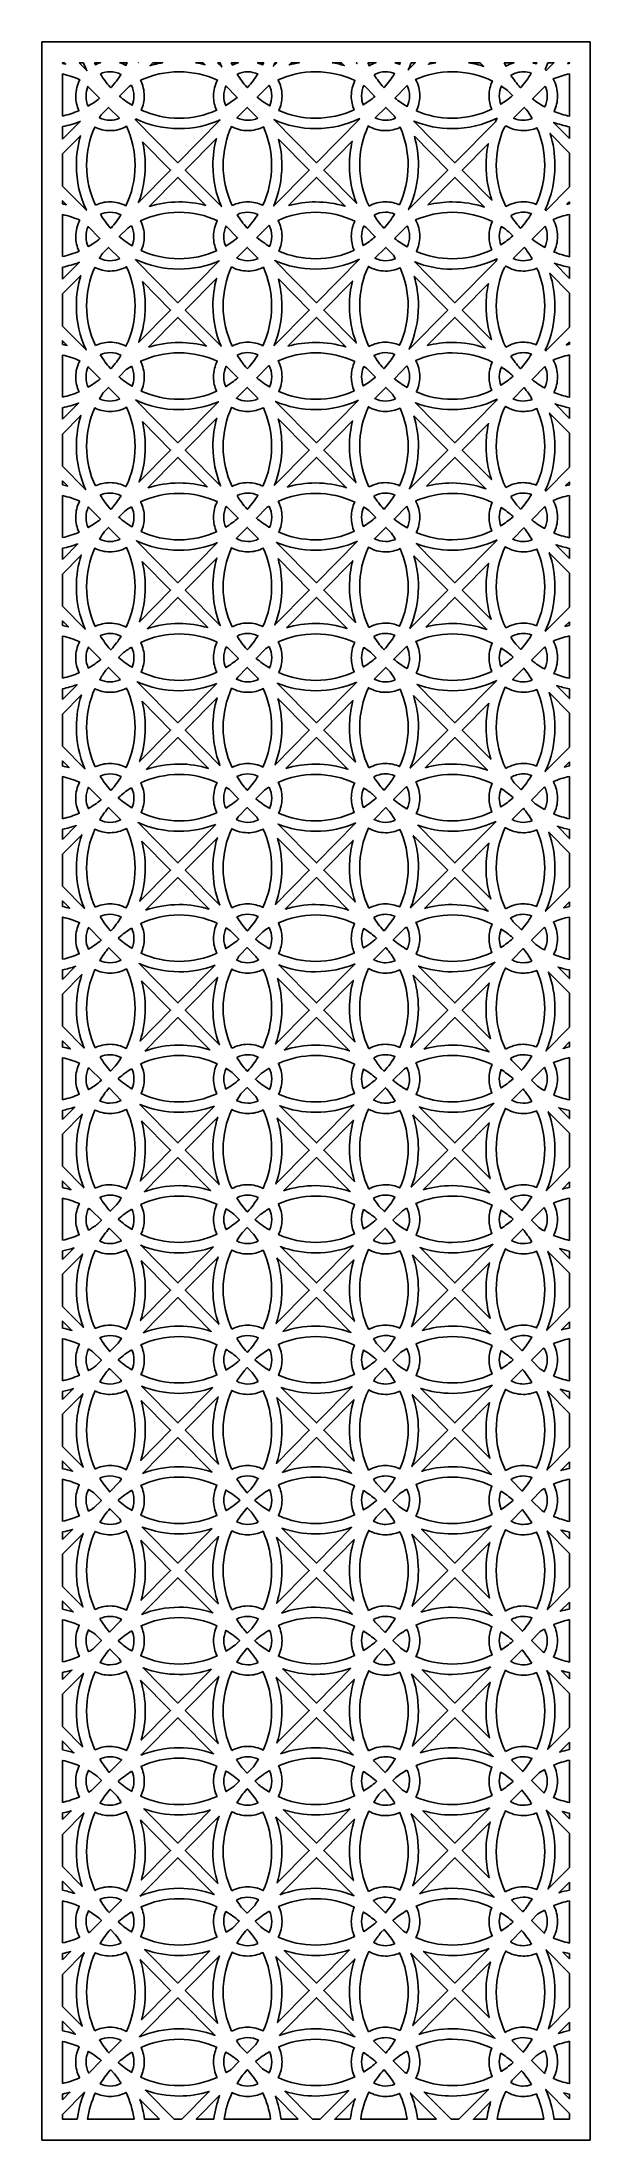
# Model space of a CAD drawing. Header units: centimetres. Extents: x -1.13 to 1.13, y -4.33 to 4.33.
import ezdxf

# ---------------------------------------------------------------- set-up
doc = ezdxf.new("R2010")
doc.units = ezdxf.units.CM
doc.header["$MEASUREMENT"] = 0
doc.layers.add('Layer 1', color=7, linetype='Continuous')

msp = doc.modelspace()

# ---------------------------------------------------------------- linework, layer by layer
at = {"layer": 'Layer 1', "color": 242}
for points, knots in [([(-1.13095, -4.33143), (-1.13095, -4.33143), (-1.13095, -4.25073), (-1.13095, -4.25073), (-1.13095, -4.25073), (-1.13095, -4.25073), (-1.13095, -4.14968), (-1.13095, -4.14968), (-1.13095, -4.14968), (-1.13095, -4.14968), (-1.13095, -4.10679), (-1.13095, -4.10679), (-1.13095, -4.10679), (-1.13095, -4.10679), (-1.13095, -3.91511), (-1.13095, -3.91511), (-1.13095, -3.91511), (-1.13095, -3.91511), (-1.13095, -3.87222), (-1.13095, -3.87222), (-1.13095, -3.87222), (-1.13095, -3.87222), (-1.13095, -3.75502), (-1.13095, -3.75502), (-1.13095, -3.75502), (-1.13095, -3.75502), (-1.13095, -3.67255), (-1.13095, -3.67255), (-1.13095, -3.67255), (-1.13095, -3.67255), (-1.13095, -3.56944), (-1.13095, -3.56944), (-1.13095, -3.56944), (-1.13095, -3.56944), (-1.13095, -3.52655), (-1.13095, -3.52655), (-1.13095, -3.52655), (-1.13095, -3.52655), (-1.13095, -3.33487), (-1.13095, -3.33487), (-1.13095, -3.33487), (-1.13095, -3.33487), (-1.13095, -3.29198), (-1.13095, -3.29198), (-1.13095, -3.29198), (-1.13095, -3.29198), (-1.13095, -3.17683), (-1.13095, -3.17683), (-1.13095, -3.17683), (-1.13095, -3.17683), (-1.13095, -3.09436), (-1.13095, -3.09436), (-1.13095, -3.09436), (-1.13095, -3.09436), (-1.13095, -2.9892), (-1.13095, -2.9892), (-1.13095, -2.9892), (-1.13095, -2.9892), (-1.13095, -2.94631), (-1.13095, -2.94631), (-1.13095, -2.94631), (-1.13095, -2.94631), (-1.13095, -2.75463), (-1.13095, -2.75463), (-1.13095, -2.75463), (-1.13095, -2.75463), (-1.13095, -2.71174), (-1.13095, -2.71174), (-1.13095, -2.71174), (-1.13095, -2.71174), (-1.13095, -2.59865), (-1.13095, -2.59865), (-1.13095, -2.59865), (-1.13095, -2.59865), (-1.13095, -2.51617), (-1.13095, -2.51617), (-1.13095, -2.51617), (-1.13095, -2.51617), (-1.13095, -2.40896), (-1.13095, -2.40896), (-1.13095, -2.40896), (-1.13095, -2.40896), (-1.13095, -2.36607), (-1.13095, -2.36607), (-1.13095, -2.36607), (-1.13095, -2.36607), (-1.13095, -2.17439), (-1.13095, -2.17439), (-1.13095, -2.17439), (-1.13095, -2.17439), (-1.13095, -2.1315), (-1.13095, -2.1315), (-1.13095, -2.1315), (-1.13095, -2.1315), (-1.13095, -2.02046), (-1.13095, -2.02046), (-1.13095, -2.02046), (-1.13095, -2.02046), (-1.13095, -1.93799), (-1.13095, -1.93799), (-1.13095, -1.93799), (-1.13095, -1.93799), (-1.13095, -1.82872), (-1.13095, -1.82872), (-1.13095, -1.82872), (-1.13095, -1.82872), (-1.13095, -1.78583), (-1.13095, -1.78583), (-1.13095, -1.78583), (-1.13095, -1.78583), (-1.13095, -1.59415), (-1.13095, -1.59415), (-1.13095, -1.59415), (-1.13095, -1.59415), (-1.13095, -1.55126), (-1.13095, -1.55126), (-1.13095, -1.55126), (-1.13095, -1.55126), (-1.13095, -1.44227), (-1.13095, -1.44227), (-1.13095, -1.44227), (-1.13095, -1.44227), (-1.13095, -1.3598), (-1.13095, -1.3598), (-1.13095, -1.3598), (-1.13095, -1.3598), (-1.13095, -1.24847), (-1.13095, -1.24847), (-1.13095, -1.24847), (-1.13095, -1.24847), (-1.13095, -1.20559), (-1.13095, -1.20559), (-1.13095, -1.20559), (-1.13095, -1.20559), (-1.13095, -1.01391), (-1.13095, -1.01391), (-1.13095, -1.01391), (-1.13095, -1.01391), (-1.13095, -0.97102), (-1.13095, -0.97102), (-1.13095, -0.97102), (-1.13095, -0.97102), (-1.13095, -0.86409), (-1.13095, -0.86409), (-1.13095, -0.86409), (-1.13095, -0.86409), (-1.13095, -0.78161), (-1.13095, -0.78161), (-1.13095, -0.78161), (-1.13095, -0.78161), (-1.13095, -0.66823), (-1.13095, -0.66823), (-1.13095, -0.66823), (-1.13095, -0.66823), (-1.13095, -0.62535), (-1.13095, -0.62535), (-1.13095, -0.62535), (-1.13095, -0.62535), (-1.13095, -0.43367), (-1.13095, -0.43367), (-1.13095, -0.43367), (-1.13095, -0.43367), (-1.13095, -0.39078), (-1.13095, -0.39078), (-1.13095, -0.39078), (-1.13095, -0.39078), (-1.13095, -0.2859), (-1.13095, -0.2859), (-1.13095, -0.2859), (-1.13095, -0.2859), (-1.13095, -0.20343), (-1.13095, -0.20343), (-1.13095, -0.20343), (-1.13095, -0.20343), (-1.13095, -0.08799), (-1.13095, -0.08799), (-1.13095, -0.08799), (-1.13095, -0.08799), (-1.13095, -0.04511), (-1.13095, -0.04511), (-1.13095, -0.04511), (-1.13095, -0.04511), (-1.13095, 0.14657), (-1.13095, 0.14657), (-1.13095, 0.14657), (-1.13095, 0.14657), (-1.13095, 0.18946), (-1.13095, 0.18946), (-1.13095, 0.18946), (-1.13095, 0.18946), (-1.13095, 0.29228), (-1.13095, 0.29228), (-1.13095, 0.29228), (-1.13095, 0.29228), (-1.13095, 0.37476), (-1.13095, 0.37476), (-1.13095, 0.37476), (-1.13095, 0.37476), (-1.13095, 0.49225), (-1.13095, 0.49225), (-1.13095, 0.49225), (-1.13095, 0.49225), (-1.13095, 0.53513), (-1.13095, 0.53513), (-1.13095, 0.53513), (-1.13095, 0.53513), (-1.13095, 0.72681), (-1.13095, 0.72681), (-1.13095, 0.72681), (-1.13095, 0.72681), (-1.13095, 0.7697), (-1.13095, 0.7697), (-1.13095, 0.7697), (-1.13095, 0.7697), (-1.13095, 0.87047), (-1.13095, 0.87047), (-1.13095, 0.87047), (-1.13095, 0.87047), (-1.13095, 0.95295), (-1.13095, 0.95295), (-1.13095, 0.95295), (-1.13095, 0.95295), (-1.13095, 1.07249), (-1.13095, 1.07249), (-1.13095, 1.07249), (-1.13095, 1.07249), (-1.13095, 1.11537), (-1.13095, 1.11537), (-1.13095, 1.11537), (-1.13095, 1.11537), (-1.13095, 1.30705), (-1.13095, 1.30705), (-1.13095, 1.30705), (-1.13095, 1.30705), (-1.13095, 1.34994), (-1.13095, 1.34994), (-1.13095, 1.34994), (-1.13095, 1.34994), (-1.13095, 1.44866), (-1.13095, 1.44866), (-1.13095, 1.44866), (-1.13095, 1.44866), (-1.13095, 1.53113), (-1.13095, 1.53113), (-1.13095, 1.53113), (-1.13095, 1.53113), (-1.13095, 1.65273), (-1.13095, 1.65273), (-1.13095, 1.65273), (-1.13095, 1.65273), (-1.13095, 1.69561), (-1.13095, 1.69561), (-1.13095, 1.69561), (-1.13095, 1.69561), (-1.13095, 1.88729), (-1.13095, 1.88729), (-1.13095, 1.88729), (-1.13095, 1.88729), (-1.13095, 1.93018), (-1.13095, 1.93018), (-1.13095, 1.93018), (-1.13095, 1.93018), (-1.13095, 2.02684), (-1.13095, 2.02684), (-1.13095, 2.02684), (-1.13095, 2.02684), (-1.13095, 2.10932), (-1.13095, 2.10932), (-1.13095, 2.10932), (-1.13095, 2.10932), (-1.13095, 2.23297), (-1.13095, 2.23297), (-1.13095, 2.23297), (-1.13095, 2.23297), (-1.13095, 2.27585), (-1.13095, 2.27585), (-1.13095, 2.27585), (-1.13095, 2.27585), (-1.13095, 2.46753), (-1.13095, 2.46753), (-1.13095, 2.46753), (-1.13095, 2.46753), (-1.13095, 2.51042), (-1.13095, 2.51042), (-1.13095, 2.51042), (-1.13095, 2.51042), (-1.13095, 2.60503), (-1.13095, 2.60503), (-1.13095, 2.60503), (-1.13095, 2.60503), (-1.13095, 2.6875), (-1.13095, 2.6875), (-1.13095, 2.6875), (-1.13095, 2.6875), (-1.13095, 2.81321), (-1.13095, 2.81321), (-1.13095, 2.81321), (-1.13095, 2.81321), (-1.13095, 2.85609), (-1.13095, 2.85609), (-1.13095, 2.85609), (-1.13095, 2.85609), (-1.13095, 3.04777), (-1.13095, 3.04777), (-1.13095, 3.04777), (-1.13095, 3.04777), (-1.13095, 3.09066), (-1.13095, 3.09066), (-1.13095, 3.09066), (-1.13095, 3.09066), (-1.13095, 3.18322), (-1.13095, 3.18322), (-1.13095, 3.18322), (-1.13095, 3.18322), (-1.13095, 3.26569), (-1.13095, 3.26569), (-1.13095, 3.26569), (-1.13095, 3.26569), (-1.13095, 3.39345), (-1.13095, 3.39345), (-1.13095, 3.39345), (-1.13095, 3.39345), (-1.13095, 3.43633), (-1.13095, 3.43633), (-1.13095, 3.43633), (-1.13095, 3.43633), (-1.13095, 3.62801), (-1.13095, 3.62801), (-1.13095, 3.62801), (-1.13095, 3.62801), (-1.13095, 3.6709), (-1.13095, 3.6709), (-1.13095, 3.6709), (-1.13095, 3.6709), (-1.13095, 3.7614), (-1.13095, 3.7614), (-1.13095, 3.7614), (-1.13095, 3.7614), (-1.13095, 3.84388), (-1.13095, 3.84388), (-1.13095, 3.84388), (-1.13095, 3.84388), (-1.13095, 3.97369), (-1.13095, 3.97369), (-1.13095, 3.97369), (-1.13095, 3.97369), (-1.13095, 4.01657), (-1.13095, 4.01657), (-1.13095, 4.01657), (-1.13095, 4.01657), (-1.13095, 4.20825), (-1.13095, 4.20825), (-1.13095, 4.20825), (-1.13095, 4.20825), (-1.13095, 4.25114), (-1.13095, 4.25114), (-1.13095, 4.25114), (-1.13095, 4.25114), (-1.13095, 4.33143), (-1.13095, 4.33143), (-1.13095, 4.33143), (-1.13095, 4.33143), (-1.12288, 4.33143), (-1.12288, 4.33143), (-1.12288, 4.33143), (-1.12288, 4.33143), (-1.0629, 4.33143), (-1.0629, 4.33143), (-1.0629, 4.33143), (-1.0629, 4.33143), (-0.98328, 4.33143), (-0.98328, 4.33143), (-0.98328, 4.33143), (-0.98328, 4.33143), (-0.94022, 4.33143), (-0.94022, 4.33143), (-0.94022, 4.33143), (-0.94022, 4.33143), (-0.75337, 4.33143), (-0.75337, 4.33143), (-0.75337, 4.33143), (-0.75337, 4.33143), (-0.7103, 4.33143), (-0.7103, 4.33143), (-0.7103, 4.33143), (-0.7103, 4.33143), (-0.6488, 4.33143), (-0.6488, 4.33143), (-0.6488, 4.33143), (-0.6488, 4.33143), (-0.58882, 4.33143), (-0.58882, 4.33143), (-0.58882, 4.33143), (-0.58882, 4.33143), (-0.5511, 4.33143), (-0.5511, 4.33143), (-0.5511, 4.33143), (-0.5511, 4.33143), (-0.49112, 4.33143), (-0.49112, 4.33143), (-0.49112, 4.33143), (-0.49112, 4.33143), (-0.41969, 4.33143), (-0.41969, 4.33143), (-0.41969, 4.33143), (-0.41969, 4.33143), (-0.37662, 4.33143), (-0.37662, 4.33143), (-0.37662, 4.33143), (-0.37662, 4.33143), (-0.18978, 4.33143), (-0.18978, 4.33143), (-0.18978, 4.33143), (-0.18978, 4.33143), (-0.14671, 4.33143), (-0.14671, 4.33143), (-0.14671, 4.33143), (-0.14671, 4.33143), (-0.07701, 4.33143), (-0.07701, 4.33143), (-0.07701, 4.33143), (-0.07701, 4.33143), (-0.01704, 4.33143), (-0.01704, 4.33143), (-0.01704, 4.33143), (-0.01704, 4.33143), (0.02068, 4.33143), (0.02068, 4.33143), (0.02068, 4.33143), (0.02068, 4.33143), (0.08066, 4.33143), (0.08066, 4.33143), (0.08066, 4.33143), (0.08066, 4.33143), (0.14391, 4.33143), (0.14391, 4.33143), (0.14391, 4.33143), (0.14391, 4.33143), (0.18697, 4.33143), (0.18697, 4.33143), (0.18697, 4.33143), (0.18697, 4.33143), (0.37382, 4.33143), (0.37382, 4.33143), (0.37382, 4.33143), (0.37382, 4.33143), (0.41689, 4.33143), (0.41689, 4.33143), (0.41689, 4.33143), (0.41689, 4.33143), (0.49477, 4.33143), (0.49477, 4.33143), (0.49477, 4.33143), (0.49477, 4.33143), (0.55474, 4.33143), (0.55474, 4.33143), (0.55474, 4.33143), (0.55474, 4.33143), (0.59246, 4.33143), (0.59246, 4.33143), (0.59246, 4.33143), (0.59246, 4.33143), (0.65244, 4.33143), (0.65244, 4.33143), (0.65244, 4.33143), (0.65244, 4.33143), (0.7075, 4.33143), (0.7075, 4.33143), (0.7075, 4.33143), (0.7075, 4.33143), (0.75057, 4.33143), (0.75057, 4.33143), (0.75057, 4.33143), (0.75057, 4.33143), (0.93742, 4.33143), (0.93742, 4.33143), (0.93742, 4.33143), (0.93742, 4.33143), (0.98049, 4.33143), (0.98049, 4.33143), (0.98049, 4.33143), (0.98049, 4.33143), (1.06655, 4.33143), (1.06655, 4.33143), (1.06655, 4.33143), (1.06655, 4.33143), (1.12652, 4.33143), (1.12652, 4.33143), (1.12652, 4.33143), (1.12652, 4.33143), (1.13094, 4.33143), (1.13094, 4.33143), (1.13094, 4.33143), (1.13094, 4.33143), (1.13094, 4.25111), (1.13094, 4.25111), (1.13094, 4.25111), (1.13094, 4.25111), (1.13094, 4.20822), (1.13094, 4.20822), (1.13094, 4.20822), (1.13094, 4.20822), (1.13094, 4.0166), (1.13094, 4.0166), (1.13094, 4.0166), (1.13094, 4.0166), (1.13094, 3.97371), (1.13094, 3.97371), (1.13094, 3.97371), (1.13094, 3.97371), (1.13094, 3.84757), (1.13094, 3.84757), (1.13094, 3.84757), (1.13094, 3.84757), (1.13094, 3.75771), (1.13094, 3.75771), (1.13094, 3.75771), (1.13094, 3.75771), (1.13094, 3.67087), (1.13094, 3.67087), (1.13094, 3.67087), (1.13094, 3.67087), (1.13094, 3.62798), (1.13094, 3.62798), (1.13094, 3.62798), (1.13094, 3.62798), (1.13094, 3.43636), (1.13094, 3.43636), (1.13094, 3.43636), (1.13094, 3.43636), (1.13094, 3.39347), (1.13094, 3.39347), (1.13094, 3.39347), (1.13094, 3.39347), (1.13094, 3.26939), (1.13094, 3.26939), (1.13094, 3.26939), (1.13094, 3.26939), (1.13094, 3.17952), (1.13094, 3.17952), (1.13094, 3.17952), (1.13094, 3.17952), (1.13094, 3.09063), (1.13094, 3.09063), (1.13094, 3.09063), (1.13094, 3.09063), (1.13094, 3.04774), (1.13094, 3.04774), (1.13094, 3.04774), (1.13094, 3.04774), (1.13094, 2.85612), (1.13094, 2.85612), (1.13094, 2.85612), (1.13094, 2.85612), (1.13094, 2.81323), (1.13094, 2.81323), (1.13094, 2.81323), (1.13094, 2.81323), (1.13094, 2.6912), (1.13094, 2.6912), (1.13094, 2.6912), (1.13094, 2.6912), (1.13094, 2.60133), (1.13094, 2.60133), (1.13094, 2.60133), (1.13094, 2.60133), (1.13094, 2.51039), (1.13094, 2.51039), (1.13094, 2.51039), (1.13094, 2.51039), (1.13094, 2.4675), (1.13094, 2.4675), (1.13094, 2.4675), (1.13094, 2.4675), (1.13094, 2.27588), (1.13094, 2.27588), (1.13094, 2.27588), (1.13094, 2.27588), (1.13094, 2.23299), (1.13094, 2.23299), (1.13094, 2.23299), (1.13094, 2.23299), (1.13094, 2.11302), (1.13094, 2.11302), (1.13094, 2.11302), (1.13094, 2.11302), (1.13094, 2.02315), (1.13094, 2.02315), (1.13094, 2.02315), (1.13094, 2.02315), (1.13094, 1.93016), (1.13094, 1.93016), (1.13094, 1.93016), (1.13094, 1.93016), (1.13094, 1.88726), (1.13094, 1.88726), (1.13094, 1.88726), (1.13094, 1.88726), (1.13094, 1.69564), (1.13094, 1.69564), (1.13094, 1.69564), (1.13094, 1.69564), (1.13094, 1.65275), (1.13094, 1.65275), (1.13094, 1.65275), (1.13094, 1.65275), (1.13094, 1.53483), (1.13094, 1.53483), (1.13094, 1.53483), (1.13094, 1.53483), (1.13094, 1.44496), (1.13094, 1.44496), (1.13094, 1.44496), (1.13094, 1.44496), (1.13094, 1.34991), (1.13094, 1.34991), (1.13094, 1.34991), (1.13094, 1.34991), (1.13094, 1.30702), (1.13094, 1.30702), (1.13094, 1.30702), (1.13094, 1.30702), (1.13094, 1.1154), (1.13094, 1.1154), (1.13094, 1.1154), (1.13094, 1.1154), (1.13094, 1.07251), (1.13094, 1.07251), (1.13094, 1.07251), (1.13094, 1.07251), (1.13094, 0.95664), (1.13094, 0.95664), (1.13094, 0.95664), (1.13094, 0.95664), (1.13094, 0.86677), (1.13094, 0.86677), (1.13094, 0.86677), (1.13094, 0.86677), (1.13094, 0.76967), (1.13094, 0.76967), (1.13094, 0.76967), (1.13094, 0.76967), (1.13094, 0.72678), (1.13094, 0.72678), (1.13094, 0.72678), (1.13094, 0.72678), (1.13094, 0.53516), (1.13094, 0.53516), (1.13094, 0.53516), (1.13094, 0.53516), (1.13094, 0.49227), (1.13094, 0.49227), (1.13094, 0.49227), (1.13094, 0.49227), (1.13094, 0.37846), (1.13094, 0.37846), (1.13094, 0.37846), (1.13094, 0.37846), (1.13094, 0.28859), (1.13094, 0.28859), (1.13094, 0.28859), (1.13094, 0.28859), (1.13094, 0.18943), (1.13094, 0.18943), (1.13094, 0.18943), (1.13094, 0.18943), (1.13094, 0.14654), (1.13094, 0.14654), (1.13094, 0.14654), (1.13094, 0.14654), (1.13094, -0.04508), (1.13094, -0.04508), (1.13094, -0.04508), (1.13094, -0.04508), (1.13094, -0.08797), (1.13094, -0.08797), (1.13094, -0.08797), (1.13094, -0.08797), (1.13094, -0.19973), (1.13094, -0.19973), (1.13094, -0.19973), (1.13094, -0.19973), (1.13094, -0.2896), (1.13094, -0.2896), (1.13094, -0.2896), (1.13094, -0.2896), (1.13094, -0.39081), (1.13094, -0.39081), (1.13094, -0.39081), (1.13094, -0.39081), (1.13094, -0.4337), (1.13094, -0.4337), (1.13094, -0.4337), (1.13094, -0.4337), (1.13094, -0.62532), (1.13094, -0.62532), (1.13094, -0.62532), (1.13094, -0.62532), (1.13094, -0.66821), (1.13094, -0.66821), (1.13094, -0.66821), (1.13094, -0.66821), (1.13094, -0.77792), (1.13094, -0.77792), (1.13094, -0.77792), (1.13094, -0.77792), (1.13094, -0.86779), (1.13094, -0.86779), (1.13094, -0.86779), (1.13094, -0.86779), (1.13094, -0.97105), (1.13094, -0.97105), (1.13094, -0.97105), (1.13094, -0.97105), (1.13094, -1.01394), (1.13094, -1.01394), (1.13094, -1.01394), (1.13094, -1.01394), (1.13094, -1.20556), (1.13094, -1.20556), (1.13094, -1.20556), (1.13094, -1.20556), (1.13094, -1.24845), (1.13094, -1.24845), (1.13094, -1.24845), (1.13094, -1.24845), (1.13094, -1.3561), (1.13094, -1.3561), (1.13094, -1.3561), (1.13094, -1.3561), (1.13094, -1.44597), (1.13094, -1.44597), (1.13094, -1.44597), (1.13094, -1.44597), (1.13094, -1.55129), (1.13094, -1.55129), (1.13094, -1.55129), (1.13094, -1.55129), (1.13094, -1.59417), (1.13094, -1.59417), (1.13094, -1.59417), (1.13094, -1.59417), (1.13094, -1.7858), (1.13094, -1.7858), (1.13094, -1.7858), (1.13094, -1.7858), (1.13094, -1.82869), (1.13094, -1.82869), (1.13094, -1.82869), (1.13094, -1.82869), (1.13094, -1.93429), (1.13094, -1.93429), (1.13094, -1.93429), (1.13094, -1.93429), (1.13094, -2.02416), (1.13094, -2.02416), (1.13094, -2.02416), (1.13094, -2.02416), (1.13094, -2.13153), (1.13094, -2.13153), (1.13094, -2.13153), (1.13094, -2.13153), (1.13094, -2.17442), (1.13094, -2.17442), (1.13094, -2.17442), (1.13094, -2.17442), (1.13094, -2.36604), (1.13094, -2.36604), (1.13094, -2.36604), (1.13094, -2.36604), (1.13094, -2.40893), (1.13094, -2.40893), (1.13094, -2.40893), (1.13094, -2.40893), (1.13094, -2.51248), (1.13094, -2.51248), (1.13094, -2.51248), (1.13094, -2.51248), (1.13094, -2.60234), (1.13094, -2.60234), (1.13094, -2.60234), (1.13094, -2.60234), (1.13094, -2.71177), (1.13094, -2.71177), (1.13094, -2.71177), (1.13094, -2.71177), (1.13094, -2.75466), (1.13094, -2.75466), (1.13094, -2.75466), (1.13094, -2.75466), (1.13094, -2.94628), (1.13094, -2.94628), (1.13094, -2.94628), (1.13094, -2.94628), (1.13094, -2.98917), (1.13094, -2.98917), (1.13094, -2.98917), (1.13094, -2.98917), (1.13094, -3.09066), (1.13094, -3.09066), (1.13094, -3.09066), (1.13094, -3.09066), (1.13094, -3.18053), (1.13094, -3.18053), (1.13094, -3.18053), (1.13094, -3.18053), (1.13094, -3.29201), (1.13094, -3.29201), (1.13094, -3.29201), (1.13094, -3.29201), (1.13094, -3.33489), (1.13094, -3.33489), (1.13094, -3.33489), (1.13094, -3.33489), (1.13094, -3.52652), (1.13094, -3.52652), (1.13094, -3.52652), (1.13094, -3.52652), (1.13094, -3.56941), (1.13094, -3.56941), (1.13094, -3.56941), (1.13094, -3.56941), (1.13094, -3.66885), (1.13094, -3.66885), (1.13094, -3.66885), (1.13094, -3.66885), (1.13094, -3.75872), (1.13094, -3.75872), (1.13094, -3.75872), (1.13094, -3.75872), (1.13094, -3.87225), (1.13094, -3.87225), (1.13094, -3.87225), (1.13094, -3.87225), (1.13094, -3.91513), (1.13094, -3.91513), (1.13094, -3.91513), (1.13094, -3.91513), (1.13094, -4.10676), (1.13094, -4.10676), (1.13094, -4.10676), (1.13094, -4.10676), (1.13094, -4.14965), (1.13094, -4.14965), (1.13094, -4.14965), (1.13094, -4.14965), (1.13094, -4.24704), (1.13094, -4.24704), (1.13094, -4.24704), (1.13094, -4.24704), (1.13094, -4.33143), (1.13094, -4.33143), (1.13094, -4.33143), (1.13094, -4.33143), (1.07638, -4.33143), (1.07638, -4.33143), (1.07638, -4.33143), (1.07638, -4.33143), (0.98525, -4.33143), (0.98525, -4.33143), (0.98525, -4.33143), (0.98525, -4.33143), (0.94272, -4.33143), (0.94272, -4.33143), (0.94272, -4.33143), (0.94272, -4.33143), (0.74527, -4.33143), (0.74527, -4.33143), (0.74527, -4.33143), (0.74527, -4.33143), (0.70275, -4.33143), (0.70275, -4.33143), (0.70275, -4.33143), (0.70275, -4.33143), (0.64261, -4.33143), (0.64261, -4.33143), (0.64261, -4.33143), (0.64261, -4.33143), (0.58263, -4.33143), (0.58263, -4.33143), (0.58263, -4.33143), (0.58263, -4.33143), (0.56457, -4.33143), (0.56457, -4.33143), (0.56457, -4.33143), (0.56457, -4.33143), (0.50459, -4.33143), (0.50459, -4.33143), (0.50459, -4.33143), (0.50459, -4.33143), (0.42165, -4.33143), (0.42165, -4.33143), (0.42165, -4.33143), (0.42165, -4.33143), (0.37913, -4.33143), (0.37913, -4.33143), (0.37913, -4.33143), (0.37913, -4.33143), (0.18167, -4.33143), (0.18167, -4.33143), (0.18167, -4.33143), (0.18167, -4.33143), (0.13915, -4.33143), (0.13915, -4.33143), (0.13915, -4.33143), (0.13915, -4.33143), (0.07083, -4.33143), (0.07083, -4.33143), (0.07083, -4.33143), (0.07083, -4.33143), (0.01085, -4.33143), (0.01085, -4.33143), (0.01085, -4.33143), (0.01085, -4.33143), (-0.00721, -4.33143), (-0.00721, -4.33143), (-0.00721, -4.33143), (-0.00721, -4.33143), (-0.06719, -4.33143), (-0.06719, -4.33143), (-0.06719, -4.33143), (-0.06719, -4.33143), (-0.14195, -4.33143), (-0.14195, -4.33143), (-0.14195, -4.33143), (-0.14195, -4.33143), (-0.18447, -4.33143), (-0.18447, -4.33143), (-0.18447, -4.33143), (-0.18447, -4.33143), (-0.38193, -4.33143), (-0.38193, -4.33143), (-0.38193, -4.33143), (-0.38193, -4.33143), (-0.42445, -4.33143), (-0.42445, -4.33143), (-0.42445, -4.33143), (-0.42445, -4.33143), (-0.50095, -4.33143), (-0.50095, -4.33143), (-0.50095, -4.33143), (-0.50095, -4.33143), (-0.56093, -4.33143), (-0.56093, -4.33143), (-0.56093, -4.33143), (-0.56093, -4.33143), (-0.57899, -4.33143), (-0.57899, -4.33143), (-0.57899, -4.33143), (-0.57899, -4.33143), (-0.63897, -4.33143), (-0.63897, -4.33143), (-0.63897, -4.33143), (-0.63897, -4.33143), (-0.70554, -4.33143), (-0.70554, -4.33143), (-0.70554, -4.33143), (-0.70554, -4.33143), (-0.74807, -4.33143), (-0.74807, -4.33143), (-0.74807, -4.33143), (-0.74807, -4.33143), (-0.94552, -4.33143), (-0.94552, -4.33143), (-0.94552, -4.33143), (-0.94552, -4.33143), (-0.98805, -4.33143), (-0.98805, -4.33143), (-0.98805, -4.33143), (-0.98805, -4.33143), (-1.07273, -4.33143), (-1.07273, -4.33143), (-1.07273, -4.33143), (-1.07273, -4.33143), (-1.13095, -4.33143), (-1.13095, -4.33143)], [0, 0, 0, 0, 0.0040816, 0.0040816, 0.0040816, 0.0040816, 0.0081633, 0.0081633, 0.0081633, 0.0081633, 0.0122449, 0.0122449, 0.0122449, 0.0122449, 0.0163265, 0.0163265, 0.0163265, 0.0163265, 0.0204082, 0.0204082, 0.0204082, 0.0204082, 0.0244898, 0.0244898, 0.0244898, 0.0244898, 0.0285714, 0.0285714, 0.0285714, 0.0285714, 0.0326531, 0.0326531, 0.0326531, 0.0326531, 0.0367347, 0.0367347, 0.0367347, 0.0367347, 0.0408163, 0.0408163, 0.0408163, 0.0408163, 0.044898, 0.044898, 0.044898, 0.044898, 0.0489796, 0.0489796, 0.0489796, 0.0489796, 0.0530612, 0.0530612, 0.0530612, 0.0530612, 0.0571429, 0.0571429, 0.0571429, 0.0571429, 0.0612245, 0.0612245, 0.0612245, 0.0612245, 0.0653061, 0.0653061, 0.0653061, 0.0653061, 0.0693878, 0.0693878, 0.0693878, 0.0693878, 0.0734694, 0.0734694, 0.0734694, 0.0734694, 0.077551, 0.077551, 0.077551, 0.077551, 0.0816327, 0.0816327, 0.0816327, 0.0816327, 0.0857143, 0.0857143, 0.0857143, 0.0857143, 0.0897959, 0.0897959, 0.0897959, 0.0897959, 0.0938776, 0.0938776, 0.0938776, 0.0938776, 0.0979592, 0.0979592, 0.0979592, 0.0979592, 0.1020408, 0.1020408, 0.1020408, 0.1020408, 0.1061224, 0.1061224, 0.1061224, 0.1061224, 0.1102041, 0.1102041, 0.1102041, 0.1102041, 0.1142857, 0.1142857, 0.1142857, 0.1142857, 0.1183673, 0.1183673, 0.1183673, 0.1183673, 0.122449, 0.122449, 0.122449, 0.122449, 0.1265306, 0.1265306, 0.1265306, 0.1265306, 0.1306122, 0.1306122, 0.1306122, 0.1306122, 0.1346939, 0.1346939, 0.1346939, 0.1346939, 0.1387755, 0.1387755, 0.1387755, 0.1387755, 0.1428571, 0.1428571, 0.1428571, 0.1428571, 0.1469388, 0.1469388, 0.1469388, 0.1469388, 0.1510204, 0.1510204, 0.1510204, 0.1510204, 0.155102, 0.155102, 0.155102, 0.155102, 0.1591837, 0.1591837, 0.1591837, 0.1591837, 0.1632653, 0.1632653, 0.1632653, 0.1632653, 0.1673469, 0.1673469, 0.1673469, 0.1673469, 0.1714286, 0.1714286, 0.1714286, 0.1714286, 0.1755102, 0.1755102, 0.1755102, 0.1755102, 0.1795918, 0.1795918, 0.1795918, 0.1795918, 0.1836735, 0.1836735, 0.1836735, 0.1836735, 0.1877551, 0.1877551, 0.1877551, 0.1877551, 0.1918367, 0.1918367, 0.1918367, 0.1918367, 0.1959184, 0.1959184, 0.1959184, 0.1959184, 0.2, 0.2, 0.2, 0.2, 0.2040816, 0.2040816, 0.2040816, 0.2040816, 0.2081633, 0.2081633, 0.2081633, 0.2081633, 0.2122449, 0.2122449, 0.2122449, 0.2122449, 0.2163265, 0.2163265, 0.2163265, 0.2163265, 0.2204082, 0.2204082, 0.2204082, 0.2204082, 0.2244898, 0.2244898, 0.2244898, 0.2244898, 0.2285714, 0.2285714, 0.2285714, 0.2285714, 0.2326531, 0.2326531, 0.2326531, 0.2326531, 0.2367347, 0.2367347, 0.2367347, 0.2367347, 0.2408163, 0.2408163, 0.2408163, 0.2408163, 0.244898, 0.244898, 0.244898, 0.244898, 0.2489796, 0.2489796, 0.2489796, 0.2489796, 0.2530612, 0.2530612, 0.2530612, 0.2530612, 0.2571429, 0.2571429, 0.2571429, 0.2571429, 0.2612245, 0.2612245, 0.2612245, 0.2612245, 0.2653061, 0.2653061, 0.2653061, 0.2653061, 0.2693878, 0.2693878, 0.2693878, 0.2693878, 0.2734694, 0.2734694, 0.2734694, 0.2734694, 0.277551, 0.277551, 0.277551, 0.277551, 0.2816327, 0.2816327, 0.2816327, 0.2816327, 0.2857143, 0.2857143, 0.2857143, 0.2857143, 0.2897959, 0.2897959, 0.2897959, 0.2897959, 0.2938776, 0.2938776, 0.2938776, 0.2938776, 0.2979592, 0.2979592, 0.2979592, 0.2979592, 0.3020408, 0.3020408, 0.3020408, 0.3020408, 0.3061224, 0.3061224, 0.3061224, 0.3061224, 0.3102041, 0.3102041, 0.3102041, 0.3102041, 0.3142857, 0.3142857, 0.3142857, 0.3142857, 0.3183673, 0.3183673, 0.3183673, 0.3183673, 0.322449, 0.322449, 0.322449, 0.322449, 0.3265306, 0.3265306, 0.3265306, 0.3265306, 0.3306122, 0.3306122, 0.3306122, 0.3306122, 0.3346939, 0.3346939, 0.3346939, 0.3346939, 0.3387755, 0.3387755, 0.3387755, 0.3387755, 0.3428571, 0.3428571, 0.3428571, 0.3428571, 0.3469388, 0.3469388, 0.3469388, 0.3469388, 0.3510204, 0.3510204, 0.3510204, 0.3510204, 0.355102, 0.355102, 0.355102, 0.355102, 0.3591837, 0.3591837, 0.3591837, 0.3591837, 0.3632653, 0.3632653, 0.3632653, 0.3632653, 0.3673469, 0.3673469, 0.3673469, 0.3673469, 0.3714286, 0.3714286, 0.3714286, 0.3714286, 0.3755102, 0.3755102, 0.3755102, 0.3755102, 0.3795918, 0.3795918, 0.3795918, 0.3795918, 0.3836735, 0.3836735, 0.3836735, 0.3836735, 0.3877551, 0.3877551, 0.3877551, 0.3877551, 0.3918367, 0.3918367, 0.3918367, 0.3918367, 0.3959184, 0.3959184, 0.3959184, 0.3959184, 0.4, 0.4, 0.4, 0.4, 0.4040816, 0.4040816, 0.4040816, 0.4040816, 0.4081633, 0.4081633, 0.4081633, 0.4081633, 0.4122449, 0.4122449, 0.4122449, 0.4122449, 0.4163265, 0.4163265, 0.4163265, 0.4163265, 0.4204082, 0.4204082, 0.4204082, 0.4204082, 0.4244898, 0.4244898, 0.4244898, 0.4244898, 0.4285714, 0.4285714, 0.4285714, 0.4285714, 0.4326531, 0.4326531, 0.4326531, 0.4326531, 0.4367347, 0.4367347, 0.4367347, 0.4367347, 0.4408163, 0.4408163, 0.4408163, 0.4408163, 0.444898, 0.444898, 0.444898, 0.444898, 0.4489796, 0.4489796, 0.4489796, 0.4489796, 0.4530612, 0.4530612, 0.4530612, 0.4530612, 0.4571429, 0.4571429, 0.4571429, 0.4571429, 0.4612245, 0.4612245, 0.4612245, 0.4612245, 0.4653061, 0.4653061, 0.4653061, 0.4653061, 0.4693878, 0.4693878, 0.4693878, 0.4693878, 0.4734694, 0.4734694, 0.4734694, 0.4734694, 0.477551, 0.477551, 0.477551, 0.477551, 0.4816327, 0.4816327, 0.4816327, 0.4816327, 0.4857143, 0.4857143, 0.4857143, 0.4857143, 0.4897959, 0.4897959, 0.4897959, 0.4897959, 0.4938776, 0.4938776, 0.4938776, 0.4938776, 0.4979592, 0.4979592, 0.4979592, 0.4979592, 0.5020408, 0.5020408, 0.5020408, 0.5020408, 0.5061224, 0.5061224, 0.5061224, 0.5061224, 0.5102041, 0.5102041, 0.5102041, 0.5102041, 0.5142857, 0.5142857, 0.5142857, 0.5142857, 0.5183673, 0.5183673, 0.5183673, 0.5183673, 0.522449, 0.522449, 0.522449, 0.522449, 0.5265306, 0.5265306, 0.5265306, 0.5265306, 0.5306122, 0.5306122, 0.5306122, 0.5306122, 0.5346939, 0.5346939, 0.5346939, 0.5346939, 0.5387755, 0.5387755, 0.5387755, 0.5387755, 0.5428571, 0.5428571, 0.5428571, 0.5428571, 0.5469388, 0.5469388, 0.5469388, 0.5469388, 0.5510204, 0.5510204, 0.5510204, 0.5510204, 0.555102, 0.555102, 0.555102, 0.555102, 0.5591837, 0.5591837, 0.5591837, 0.5591837, 0.5632653, 0.5632653, 0.5632653, 0.5632653, 0.5673469, 0.5673469, 0.5673469, 0.5673469, 0.5714286, 0.5714286, 0.5714286, 0.5714286, 0.5755102, 0.5755102, 0.5755102, 0.5755102, 0.5795918, 0.5795918, 0.5795918, 0.5795918, 0.5836735, 0.5836735, 0.5836735, 0.5836735, 0.5877551, 0.5877551, 0.5877551, 0.5877551, 0.5918367, 0.5918367, 0.5918367, 0.5918367, 0.5959184, 0.5959184, 0.5959184, 0.5959184, 0.6, 0.6, 0.6, 0.6, 0.6040816, 0.6040816, 0.6040816, 0.6040816, 0.6081633, 0.6081633, 0.6081633, 0.6081633, 0.6122449, 0.6122449, 0.6122449, 0.6122449, 0.6163265, 0.6163265, 0.6163265, 0.6163265, 0.6204082, 0.6204082, 0.6204082, 0.6204082, 0.6244898, 0.6244898, 0.6244898, 0.6244898, 0.6285714, 0.6285714, 0.6285714, 0.6285714, 0.6326531, 0.6326531, 0.6326531, 0.6326531, 0.6367347, 0.6367347, 0.6367347, 0.6367347, 0.6408163, 0.6408163, 0.6408163, 0.6408163, 0.644898, 0.644898, 0.644898, 0.644898, 0.6489796, 0.6489796, 0.6489796, 0.6489796, 0.6530612, 0.6530612, 0.6530612, 0.6530612, 0.6571429, 0.6571429, 0.6571429, 0.6571429, 0.6612245, 0.6612245, 0.6612245, 0.6612245, 0.6653061, 0.6653061, 0.6653061, 0.6653061, 0.6693878, 0.6693878, 0.6693878, 0.6693878, 0.6734694, 0.6734694, 0.6734694, 0.6734694, 0.677551, 0.677551, 0.677551, 0.677551, 0.6816327, 0.6816327, 0.6816327, 0.6816327, 0.6857143, 0.6857143, 0.6857143, 0.6857143, 0.6897959, 0.6897959, 0.6897959, 0.6897959, 0.6938776, 0.6938776, 0.6938776, 0.6938776, 0.6979592, 0.6979592, 0.6979592, 0.6979592, 0.7020408, 0.7020408, 0.7020408, 0.7020408, 0.7061224, 0.7061224, 0.7061224, 0.7061224, 0.7102041, 0.7102041, 0.7102041, 0.7102041, 0.7142857, 0.7142857, 0.7142857, 0.7142857, 0.7183673, 0.7183673, 0.7183673, 0.7183673, 0.722449, 0.722449, 0.722449, 0.722449, 0.7265306, 0.7265306, 0.7265306, 0.7265306, 0.7306122, 0.7306122, 0.7306122, 0.7306122, 0.7346939, 0.7346939, 0.7346939, 0.7346939, 0.7387755, 0.7387755, 0.7387755, 0.7387755, 0.7428571, 0.7428571, 0.7428571, 0.7428571, 0.7469388, 0.7469388, 0.7469388, 0.7469388, 0.7510204, 0.7510204, 0.7510204, 0.7510204, 0.755102, 0.755102, 0.755102, 0.755102, 0.7591837, 0.7591837, 0.7591837, 0.7591837, 0.7632653, 0.7632653, 0.7632653, 0.7632653, 0.7673469, 0.7673469, 0.7673469, 0.7673469, 0.7714286, 0.7714286, 0.7714286, 0.7714286, 0.7755102, 0.7755102, 0.7755102, 0.7755102, 0.7795918, 0.7795918, 0.7795918, 0.7795918, 0.7836735, 0.7836735, 0.7836735, 0.7836735, 0.7877551, 0.7877551, 0.7877551, 0.7877551, 0.7918367, 0.7918367, 0.7918367, 0.7918367, 0.7959184, 0.7959184, 0.7959184, 0.7959184, 0.8, 0.8, 0.8, 0.8, 0.8040816, 0.8040816, 0.8040816, 0.8040816, 0.8081633, 0.8081633, 0.8081633, 0.8081633, 0.8122449, 0.8122449, 0.8122449, 0.8122449, 0.8163265, 0.8163265, 0.8163265, 0.8163265, 0.8204082, 0.8204082, 0.8204082, 0.8204082, 0.8244898, 0.8244898, 0.8244898, 0.8244898, 0.8285714, 0.8285714, 0.8285714, 0.8285714, 0.8326531, 0.8326531, 0.8326531, 0.8326531, 0.8367347, 0.8367347, 0.8367347, 0.8367347, 0.8408163, 0.8408163, 0.8408163, 0.8408163, 0.844898, 0.844898, 0.844898, 0.844898, 0.8489796, 0.8489796, 0.8489796, 0.8489796, 0.8530612, 0.8530612, 0.8530612, 0.8530612, 0.8571429, 0.8571429, 0.8571429, 0.8571429, 0.8612245, 0.8612245, 0.8612245, 0.8612245, 0.8653061, 0.8653061, 0.8653061, 0.8653061, 0.8693878, 0.8693878, 0.8693878, 0.8693878, 0.8734694, 0.8734694, 0.8734694, 0.8734694, 0.877551, 0.877551, 0.877551, 0.877551, 0.8816327, 0.8816327, 0.8816327, 0.8816327, 0.8857143, 0.8857143, 0.8857143, 0.8857143, 0.8897959, 0.8897959, 0.8897959, 0.8897959, 0.8938776, 0.8938776, 0.8938776, 0.8938776, 0.8979592, 0.8979592, 0.8979592, 0.8979592, 0.9020408, 0.9020408, 0.9020408, 0.9020408, 0.9061224, 0.9061224, 0.9061224, 0.9061224, 0.9102041, 0.9102041, 0.9102041, 0.9102041, 0.9142857, 0.9142857, 0.9142857, 0.9142857, 0.9183673, 0.9183673, 0.9183673, 0.9183673, 0.922449, 0.922449, 0.922449, 0.922449, 0.9265306, 0.9265306, 0.9265306, 0.9265306, 0.9306122, 0.9306122, 0.9306122, 0.9306122, 0.9346939, 0.9346939, 0.9346939, 0.9346939, 0.9387755, 0.9387755, 0.9387755, 0.9387755, 0.9428571, 0.9428571, 0.9428571, 0.9428571, 0.9469388, 0.9469388, 0.9469388, 0.9469388, 0.9510204, 0.9510204, 0.9510204, 0.9510204, 0.955102, 0.955102, 0.955102, 0.955102, 0.9591837, 0.9591837, 0.9591837, 0.9591837, 0.9632653, 0.9632653, 0.9632653, 0.9632653, 0.9673469, 0.9673469, 0.9673469, 0.9673469, 0.9714286, 0.9714286, 0.9714286, 0.9714286, 0.9755102, 0.9755102, 0.9755102, 0.9755102, 0.9795918, 0.9795918, 0.9795918, 0.9795918, 0.9836735, 0.9836735, 0.9836735, 0.9836735, 0.9877551, 0.9877551, 0.9877551, 0.9877551, 0.9918367, 0.9918367, 0.9918367, 0.9918367, 1, 1, 1, 1]), ([(-1.04613, 4.24303), (-1.04158, 4.24213), (-1.03705, 4.24115), (-1.03255, 4.24009), (-1.03255, 4.24009), (-1.03255, 4.24009), (-1.03806, 4.24566), (-1.03806, 4.24566), (-1.03806, 4.24566), (-1.03806, 4.24566), (-1.04613, 4.24566), (-1.04613, 4.24566), (-1.04613, 4.24566), (-1.04613, 4.24566), (-1.04613, 4.24303), (-1.04613, 4.24303)], [0, 0, 0, 0, 0.2, 0.2, 0.2, 0.2, 0.4, 0.4, 0.4, 0.4, 0.6, 0.6, 0.6, 0.6, 1, 1, 1, 1]), ([(-0.97808, 4.24566), (-0.97808, 4.24566), (-0.94605, 4.21327), (-0.94605, 4.21327), (-0.94605, 4.21327), (-0.94595, 4.21336), (-0.94586, 4.21346), (-0.94576, 4.21355), (-0.94576, 4.21355), (-0.95085, 4.22402), (-0.95553, 4.23473), (-0.95979, 4.24566), (-0.95979, 4.24566), (-0.95979, 4.24566), (-0.97808, 4.24566), (-0.97808, 4.24566)], [0, 0, 0, 0, 0.2, 0.2, 0.2, 0.2, 0.4, 0.4, 0.4, 0.4, 0.6, 0.6, 0.6, 0.6, 1, 1, 1, 1]), ([(-0.91382, 4.24566), (-0.91264, 4.24298), (-0.91143, 4.24031), (-0.91019, 4.23766), (-0.91019, 4.23766), (-0.90342, 4.24087), (-0.89637, 4.24356), (-0.88907, 4.24566), (-0.88907, 4.24566), (-0.88907, 4.24566), (-0.91382, 4.24566), (-0.91382, 4.24566)], [0, 0, 0, 0, 0.25, 0.25, 0.25, 0.25, 0.5, 0.5, 0.5, 0.5, 1, 1, 1, 1]), ([(-0.81141, 4.24566), (-0.80209, 4.24297), (-0.79316, 4.23934), (-0.78473, 4.23487), (-0.78473, 4.23487), (-0.78302, 4.23844), (-0.78137, 4.24203), (-0.77978, 4.24566), (-0.77978, 4.24566), (-0.77978, 4.24566), (-0.81141, 4.24566), (-0.81141, 4.24566)], [0, 0, 0, 0, 0.25, 0.25, 0.25, 0.25, 0.5, 0.5, 0.5, 0.5, 1, 1, 1, 1]), ([(-0.73378, 4.24566), (-0.73378, 4.24566), (-0.73388, 4.2454), (-0.73388, 4.2454), (-0.73388, 4.2454), (-0.73388, 4.2454), (-0.73362, 4.24566), (-0.73362, 4.24566), (-0.73362, 4.24566), (-0.73362, 4.24566), (-0.73378, 4.24566), (-0.73378, 4.24566)], [0, 0, 0, 0, 0.25, 0.25, 0.25, 0.25, 0.5, 0.5, 0.5, 0.5, 1, 1, 1, 1]), ([(-0.67364, 4.24566), (-0.67364, 4.24566), (-0.68567, 4.2335), (-0.68567, 4.2335), (-0.68567, 4.2335), (-0.6685, 4.23864), (-0.65088, 4.24272), (-0.63288, 4.24566), (-0.63288, 4.24566), (-0.63288, 4.24566), (-0.67364, 4.24566), (-0.67364, 4.24566)], [0, 0, 0, 0, 0.25, 0.25, 0.25, 0.25, 0.5, 0.5, 0.5, 0.5, 1, 1, 1, 1]), ([(-0.49705, 4.24566), (-0.48386, 4.24351), (-0.47086, 4.24074), (-0.4581, 4.23739), (-0.4581, 4.23739), (-0.4581, 4.23739), (-0.46628, 4.24566), (-0.46628, 4.24566), (-0.46628, 4.24566), (-0.46628, 4.24566), (-0.49705, 4.24566), (-0.49705, 4.24566)], [0, 0, 0, 0, 0.25, 0.25, 0.25, 0.25, 0.5, 0.5, 0.5, 0.5, 1, 1, 1, 1]), ([(-0.4063, 4.24566), (-0.4063, 4.24566), (-0.3889, 4.22807), (-0.3889, 4.22807), (-0.3889, 4.22807), (-0.39146, 4.23386), (-0.39389, 4.23973), (-0.3962, 4.24566), (-0.3962, 4.24566), (-0.3962, 4.24566), (-0.4063, 4.24566), (-0.4063, 4.24566)], [0, 0, 0, 0, 0.25, 0.25, 0.25, 0.25, 0.5, 0.5, 0.5, 0.5, 1, 1, 1, 1]), ([(-0.35022, 4.24566), (-0.34874, 4.2423), (-0.34721, 4.23897), (-0.34564, 4.23566), (-0.34564, 4.23566), (-0.33766, 4.23977), (-0.32924, 4.24313), (-0.32047, 4.24566), (-0.32047, 4.24566), (-0.32047, 4.24566), (-0.35022, 4.24566), (-0.35022, 4.24566)], [0, 0, 0, 0, 0.25, 0.25, 0.25, 0.25, 0.5, 0.5, 0.5, 0.5, 1, 1, 1, 1]), ([(-0.24278, 4.24566), (-0.23494, 4.2434), (-0.22737, 4.24047), (-0.22015, 4.23694), (-0.22015, 4.23694), (-0.21879, 4.23983), (-0.21747, 4.24273), (-0.21618, 4.24566), (-0.21618, 4.24566), (-0.21618, 4.24566), (-0.24278, 4.24566), (-0.24278, 4.24566)], [0, 0, 0, 0, 0.25, 0.25, 0.25, 0.25, 0.5, 0.5, 0.5, 0.5, 1, 1, 1, 1]), ([(-0.17021, 4.24566), (-0.1721, 4.24079), (-0.17408, 4.23597), (-0.17614, 4.23119), (-0.17614, 4.23119), (-0.17614, 4.23119), (-0.16183, 4.24566), (-0.16183, 4.24566), (-0.16183, 4.24566), (-0.16183, 4.24566), (-0.17021, 4.24566), (-0.17021, 4.24566)], [0, 0, 0, 0, 0.25, 0.25, 0.25, 0.25, 0.5, 0.5, 0.5, 0.5, 1, 1, 1, 1]), ([(-0.10186, 4.24566), (-0.10186, 4.24566), (-0.11068, 4.23674), (-0.11068, 4.23674), (-0.11068, 4.23674), (-0.09713, 4.24038), (-0.08332, 4.24337), (-0.06927, 4.24566), (-0.06927, 4.24566), (-0.06927, 4.24566), (-0.10186, 4.24566), (-0.10186, 4.24566)], [0, 0, 0, 0, 0.25, 0.25, 0.25, 0.25, 0.5, 0.5, 0.5, 0.5, 1, 1, 1, 1]), ([(0.06651, 4.24566), (0.08363, 4.24287), (0.10042, 4.23904), (0.1168, 4.23424), (0.1168, 4.23424), (0.1168, 4.23424), (0.1055, 4.24566), (0.1055, 4.24566), (0.1055, 4.24566), (0.1055, 4.24566), (0.06651, 4.24566), (0.06651, 4.24566)], [0, 0, 0, 0, 0.25, 0.25, 0.25, 0.25, 0.5, 0.5, 0.5, 0.5, 1, 1, 1, 1]), ([(0.16548, 4.24566), (0.16548, 4.24566), (0.16868, 4.24243), (0.16868, 4.24243), (0.16868, 4.24243), (0.16825, 4.2435), (0.16782, 4.24458), (0.1674, 4.24566), (0.1674, 4.24566), (0.1674, 4.24566), (0.16548, 4.24566), (0.16548, 4.24566)], [0, 0, 0, 0, 0.25, 0.25, 0.25, 0.25, 0.5, 0.5, 0.5, 0.5, 1, 1, 1, 1]), ([(0.21337, 4.24566), (0.21518, 4.24157), (0.21704, 4.23753), (0.21898, 4.23352), (0.21898, 4.23352), (0.22813, 4.23861), (0.2379, 4.2427), (0.24815, 4.24566), (0.24815, 4.24566), (0.24815, 4.24566), (0.21337, 4.24566), (0.21337, 4.24566)], [0, 0, 0, 0, 0.25, 0.25, 0.25, 0.25, 0.5, 0.5, 0.5, 0.5, 1, 1, 1, 1]), ([(0.32582, 4.24566), (0.33219, 4.24382), (0.33838, 4.24155), (0.34435, 4.23886), (0.34435, 4.23886), (0.34539, 4.24112), (0.34642, 4.24338), (0.34742, 4.24566), (0.34742, 4.24566), (0.34742, 4.24566), (0.32582, 4.24566), (0.32582, 4.24566)], [0, 0, 0, 0, 0.25, 0.25, 0.25, 0.25, 0.5, 0.5, 0.5, 0.5, 1, 1, 1, 1]), ([(0.39341, 4.24566), (0.38948, 4.23555), (0.38518, 4.22563), (0.38052, 4.21591), (0.38052, 4.21591), (0.38052, 4.21591), (0.40995, 4.24566), (0.40995, 4.24566), (0.40995, 4.24566), (0.40995, 4.24566), (0.39341, 4.24566), (0.39341, 4.24566)], [0, 0, 0, 0, 0.25, 0.25, 0.25, 0.25, 0.5, 0.5, 0.5, 0.5, 1, 1, 1, 1]), ([(0.46992, 4.24566), (0.46992, 4.24566), (0.46386, 4.23953), (0.46386, 4.23953), (0.46386, 4.23953), (0.47388, 4.24193), (0.48404, 4.24398), (0.49433, 4.24566), (0.49433, 4.24566), (0.49433, 4.24566), (0.46992, 4.24566), (0.46992, 4.24566)], [0, 0, 0, 0, 0.25, 0.25, 0.25, 0.25, 0.5, 0.5, 0.5, 0.5, 1, 1, 1, 1]), ([(0.63008, 4.24566), (0.65136, 4.24219), (0.6721, 4.23712), (0.69219, 4.23058), (0.69219, 4.23058), (0.69219, 4.23058), (0.67728, 4.24566), (0.67728, 4.24566), (0.67728, 4.24566), (0.67728, 4.24566), (0.63008, 4.24566), (0.63008, 4.24566)], [0, 0, 0, 0, 0.25, 0.25, 0.25, 0.25, 0.5, 0.5, 0.5, 0.5, 1, 1, 1, 1]), ([(0.77698, 4.24566), (0.77912, 4.2408), (0.78135, 4.236), (0.78368, 4.23125), (0.78368, 4.23125), (0.79395, 4.2374), (0.80505, 4.24228), (0.81678, 4.24566), (0.81678, 4.24566), (0.81678, 4.24566), (0.77698, 4.24566), (0.77698, 4.24566)], [0, 0, 0, 0, 0.25, 0.25, 0.25, 0.25, 0.5, 0.5, 0.5, 0.5, 1, 1, 1, 1]), ([(0.89443, 4.24566), (0.89933, 4.24425), (0.90411, 4.24258), (0.90877, 4.24066), (0.90877, 4.24066), (0.90953, 4.24232), (0.91028, 4.24399), (0.91101, 4.24566), (0.91101, 4.24566), (0.91101, 4.24566), (0.89443, 4.24566), (0.89443, 4.24566)], [0, 0, 0, 0, 0.25, 0.25, 0.25, 0.25, 0.5, 0.5, 0.5, 0.5, 1, 1, 1, 1]), ([(0.95701, 4.24566), (0.95344, 4.23648), (0.94956, 4.22745), (0.94539, 4.21859), (0.94539, 4.21859), (0.94714, 4.21714), (0.94885, 4.21564), (0.95052, 4.21411), (0.95052, 4.21411), (0.95052, 4.21411), (0.98173, 4.24566), (0.98173, 4.24566), (0.98173, 4.24566), (0.98173, 4.24566), (0.95701, 4.24566), (0.95701, 4.24566)], [0, 0, 0, 0, 0.2, 0.2, 0.2, 0.2, 0.4, 0.4, 0.4, 0.4, 0.6, 0.6, 0.6, 0.6, 1, 1, 1, 1]), ([(1.0417, 4.24566), (1.0417, 4.24566), (1.038, 4.24192), (1.038, 4.24192), (1.038, 4.24192), (1.0407, 4.24249), (1.0434, 4.24304), (1.04611, 4.24356), (1.04611, 4.24356), (1.04611, 4.24356), (1.04611, 4.24566), (1.04611, 4.24566), (1.04611, 4.24566), (1.04611, 4.24566), (1.0417, 4.24566), (1.0417, 4.24566)], [0, 0, 0, 0, 0.2, 0.2, 0.2, 0.2, 0.4, 0.4, 0.4, 0.4, 0.6, 0.6, 0.6, 0.6, 1, 1, 1, 1]), ([(-1.04613, 4.0256), (-1.02264, 4.03084), (-0.99997, 4.03826), (-0.97833, 4.04764), (-0.97833, 4.04764), (-0.98684, 4.06603), (-0.99161, 4.08654), (-0.99161, 4.10818), (-0.99161, 4.10818), (-0.99161, 4.13259), (-0.98555, 4.15556), (-0.97488, 4.17566), (-0.97488, 4.17566), (-0.99756, 4.18577), (-1.02139, 4.19371), (-1.04613, 4.19922), (-1.04613, 4.19922), (-1.04613, 4.19922), (-1.04613, 4.0256), (-1.04613, 4.0256)], [0, 0, 0, 0, 0.1666667, 0.1666667, 0.1666667, 0.1666667, 0.3333333, 0.3333333, 0.3333333, 0.3333333, 0.5, 0.5, 0.5, 0.5, 0.6666667, 0.6666667, 0.6666667, 0.6666667, 1, 1, 1, 1]), ([(-0.88987, 4.19989), (-0.87774, 4.20526), (-0.86434, 4.20825), (-0.85024, 4.20825), (-0.85024, 4.20825), (-0.83406, 4.20825), (-0.81878, 4.20431), (-0.80529, 4.19735), (-0.80529, 4.19735), (-0.81694, 4.17863), (-0.83013, 4.16099), (-0.84468, 4.14461), (-0.84468, 4.14461), (-0.84539, 4.14399), (-0.84609, 4.14336), (-0.8468, 4.14272), (-0.8468, 4.14272), (-0.8475, 4.14336), (-0.8482, 4.14398), (-0.84891, 4.14461), (-0.84891, 4.14461), (-0.86412, 4.16172), (-0.87785, 4.18022), (-0.88987, 4.19989)], [0, 0, 0, 0, 0.1428571, 0.1428571, 0.1428571, 0.1428571, 0.2857143, 0.2857143, 0.2857143, 0.2857143, 0.4285714, 0.4285714, 0.4285714, 0.4285714, 0.5714286, 0.5714286, 0.5714286, 0.5714286, 0.7142857, 0.7142857, 0.7142857, 0.7142857, 1, 1, 1, 1]), ([(-0.42299, 4.10818), (-0.42299, 4.13185), (-0.4173, 4.15417), (-0.40722, 4.17383), (-0.40722, 4.17383), (-0.45531, 4.19594), (-0.50873, 4.20826), (-0.565, 4.20826), (-0.565, 4.20826), (-0.62185, 4.20826), (-0.6758, 4.19568), (-0.72428, 4.17313), (-0.72428, 4.17313), (-0.71443, 4.15364), (-0.70887, 4.13157), (-0.70887, 4.10818), (-0.70887, 4.10818), (-0.70887, 4.08754), (-0.71321, 4.06792), (-0.721, 4.0502), (-0.721, 4.0502), (-0.67337, 4.02859), (-0.62057, 4.01656), (-0.565, 4.01656), (-0.565, 4.01656), (-0.51003, 4.01656), (-0.45778, 4.02833), (-0.41056, 4.0495), (-0.41056, 4.0495), (-0.41855, 4.0674), (-0.42299, 4.08727), (-0.42299, 4.10818)], [0, 0, 0, 0, 0.1111111, 0.1111111, 0.1111111, 0.1111111, 0.2222222, 0.2222222, 0.2222222, 0.2222222, 0.3333333, 0.3333333, 0.3333333, 0.3333333, 0.4444444, 0.4444444, 0.4444444, 0.4444444, 0.5555556, 0.5555556, 0.5555556, 0.5555556, 0.6666667, 0.6666667, 0.6666667, 0.6666667, 0.7777778, 0.7777778, 0.7777778, 0.7777778, 1, 1, 1, 1]), ([(-0.32515, 4.19806), (-0.31201, 4.20458), (-0.29724, 4.20825), (-0.28162, 4.20825), (-0.28162, 4.20825), (-0.26696, 4.20825), (-0.25305, 4.20502), (-0.24053, 4.19923), (-0.24053, 4.19923), (-0.25246, 4.17981), (-0.26604, 4.16153), (-0.28109, 4.14461), (-0.28109, 4.14461), (-0.28179, 4.14399), (-0.28249, 4.14336), (-0.28318, 4.14274), (-0.28318, 4.14274), (-0.28392, 4.1434), (-0.28467, 4.14406), (-0.28541, 4.14473), (-0.28541, 4.14473), (-0.30011, 4.16128), (-0.31342, 4.17912), (-0.32515, 4.19806)], [0, 0, 0, 0, 0.1428571, 0.1428571, 0.1428571, 0.1428571, 0.2857143, 0.2857143, 0.2857143, 0.2857143, 0.4285714, 0.4285714, 0.4285714, 0.4285714, 0.5714286, 0.5714286, 0.5714286, 0.5714286, 0.7142857, 0.7142857, 0.7142857, 0.7142857, 1, 1, 1, 1]), ([(0.14563, 4.10818), (0.14563, 4.13108), (0.15096, 4.15272), (0.16043, 4.17191), (0.16043, 4.17191), (0.1113, 4.19522), (0.05646, 4.20826), (-0.0014, 4.20826), (-0.0014, 4.20826), (-0.05667, 4.20826), (-0.1092, 4.19636), (-0.15662, 4.17497), (-0.15662, 4.17497), (-0.14618, 4.15503), (-0.14026, 4.1323), (-0.14026, 4.10818), (-0.14026, 4.10818), (-0.14026, 4.08681), (-0.14491, 4.06654), (-0.15322, 4.04833), (-0.15322, 4.04833), (-0.10669, 4.0279), (-0.05535, 4.01656), (-0.0014, 4.01656), (-0.0014, 4.01656), (0.0552, 4.01656), (0.10892, 4.02904), (0.15723, 4.0514), (0.15723, 4.0514), (0.14977, 4.06881), (0.14563, 4.088), (0.14563, 4.10818)], [0, 0, 0, 0, 0.1111111, 0.1111111, 0.1111111, 0.1111111, 0.2222222, 0.2222222, 0.2222222, 0.2222222, 0.3333333, 0.3333333, 0.3333333, 0.3333333, 0.4444444, 0.4444444, 0.4444444, 0.4444444, 0.5555556, 0.5555556, 0.5555556, 0.5555556, 0.6666667, 0.6666667, 0.6666667, 0.6666667, 0.7777778, 0.7777778, 0.7777778, 0.7777778, 1, 1, 1, 1]), ([(0.23968, 4.19608), (0.25373, 4.20384), (0.26986, 4.20825), (0.28699, 4.20825), (0.28699, 4.20825), (0.30012, 4.20825), (0.31266, 4.20565), (0.32412, 4.20095), (0.32412, 4.20095), (0.31194, 4.18089), (0.298, 4.16203), (0.28251, 4.14461), (0.28251, 4.14461), (0.2818, 4.14398), (0.2811, 4.14335), (0.2804, 4.14272), (0.2804, 4.14272), (0.27969, 4.14336), (0.27898, 4.14399), (0.27827, 4.14462), (0.27827, 4.14462), (0.26405, 4.16063), (0.25113, 4.17783), (0.23968, 4.19608)], [0, 0, 0, 0, 0.1428571, 0.1428571, 0.1428571, 0.1428571, 0.2857143, 0.2857143, 0.2857143, 0.2857143, 0.4285714, 0.4285714, 0.4285714, 0.4285714, 0.5714286, 0.5714286, 0.5714286, 0.5714286, 0.7142857, 0.7142857, 0.7142857, 0.7142857, 1, 1, 1, 1]), ([(0.71424, 4.10818), (0.71424, 4.13031), (0.71922, 4.15126), (0.7281, 4.16996), (0.7281, 4.16996), (0.67793, 4.1945), (0.62165, 4.20826), (0.5622, 4.20826), (0.5622, 4.20826), (0.5085, 4.20826), (0.4574, 4.19702), (0.41104, 4.17677), (0.41104, 4.17677), (0.42208, 4.15641), (0.42836, 4.13304), (0.42836, 4.10818), (0.42836, 4.10818), (0.42836, 4.0861), (0.4234, 4.06519), (0.41456, 4.04652), (0.41456, 4.04652), (0.45998, 4.02723), (0.50986, 4.01656), (0.5622, 4.01656), (0.5622, 4.01656), (0.62044, 4.01656), (0.67563, 4.02977), (0.72502, 4.05337), (0.72502, 4.05337), (0.71808, 4.07025), (0.71424, 4.08876), (0.71424, 4.10818)], [0, 0, 0, 0, 0.1111111, 0.1111111, 0.1111111, 0.1111111, 0.2222222, 0.2222222, 0.2222222, 0.2222222, 0.3333333, 0.3333333, 0.3333333, 0.3333333, 0.4444444, 0.4444444, 0.4444444, 0.4444444, 0.5555556, 0.5555556, 0.5555556, 0.5555556, 0.6666667, 0.6666667, 0.6666667, 0.6666667, 0.7777778, 0.7777778, 0.7777778, 0.7777778, 1, 1, 1, 1]), ([(0.80463, 4.19395), (0.81952, 4.20302), (0.83696, 4.20825), (0.85561, 4.20825), (0.85561, 4.20825), (0.8672, 4.20825), (0.87833, 4.20622), (0.88866, 4.20252), (0.88866, 4.20252), (0.87626, 4.18186), (0.86199, 4.16248), (0.8461, 4.1446), (0.8461, 4.1446), (0.8454, 4.14398), (0.84471, 4.14336), (0.84401, 4.14274), (0.84401, 4.14274), (0.84327, 4.14341), (0.84251, 4.14408), (0.84176, 4.14475), (0.84176, 4.14475), (0.82814, 4.16009), (0.81571, 4.17654), (0.80463, 4.19395)], [0, 0, 0, 0, 0.1428571, 0.1428571, 0.1428571, 0.1428571, 0.2857143, 0.2857143, 0.2857143, 0.2857143, 0.4285714, 0.4285714, 0.4285714, 0.4285714, 0.5714286, 0.5714286, 0.5714286, 0.5714286, 0.7142857, 0.7142857, 0.7142857, 0.7142857, 1, 1, 1, 1]), ([(1.04611, 4.19982), (1.02278, 4.1948), (1.00024, 4.18762), (0.9787, 4.17851), (0.9787, 4.17851), (0.99033, 4.15775), (0.99698, 4.13375), (0.99698, 4.10818), (0.99698, 4.10818), (0.99698, 4.08541), (0.9917, 4.06389), (0.98233, 4.04478), (0.98233, 4.04478), (1.00277, 4.03639), (1.02409, 4.02973), (1.04611, 4.025), (1.04611, 4.025), (1.04611, 4.025), (1.04611, 4.19982), (1.04611, 4.19982)], [0, 0, 0, 0, 0.1666667, 0.1666667, 0.1666667, 0.1666667, 0.3333333, 0.3333333, 0.3333333, 0.3333333, 0.5, 0.5, 0.5, 0.5, 0.6666667, 0.6666667, 0.6666667, 0.6666667, 1, 1, 1, 1]), ([(-0.9492, 4.10818), (-0.9492, 4.12221), (-0.94634, 4.13557), (-0.94118, 4.14769), (-0.94118, 4.14769), (-0.94118, 4.14769), (-0.89294, 4.09891), (-0.89294, 4.09891), (-0.89294, 4.09891), (-0.90788, 4.08704), (-0.92371, 4.07627), (-0.94033, 4.06673), (-0.94033, 4.06673), (-0.94602, 4.07936), (-0.9492, 4.09339), (-0.9492, 4.10818)], [0, 0, 0, 0, 0.2, 0.2, 0.2, 0.2, 0.4, 0.4, 0.4, 0.4, 0.6, 0.6, 0.6, 0.6, 1, 1, 1, 1]), ([(-0.76178, 4.15306), (-0.75507, 4.13956), (-0.75129, 4.12432), (-0.75129, 4.10818), (-0.75129, 4.10818), (-0.75129, 4.09465), (-0.75395, 4.08175), (-0.75876, 4.06997), (-0.75876, 4.06997), (-0.77709, 4.08092), (-0.79443, 4.09336), (-0.81062, 4.10714), (-0.81062, 4.10714), (-0.81062, 4.10714), (-0.77087, 4.14734), (-0.77087, 4.14734), (-0.77087, 4.14734), (-0.76787, 4.14929), (-0.76484, 4.15119), (-0.76178, 4.15306)], [0, 0, 0, 0, 0.1666667, 0.1666667, 0.1666667, 0.1666667, 0.3333333, 0.3333333, 0.3333333, 0.3333333, 0.5, 0.5, 0.5, 0.5, 0.6666667, 0.6666667, 0.6666667, 0.6666667, 1, 1, 1, 1]), ([(-0.38058, 4.10818), (-0.38058, 4.12307), (-0.37736, 4.1372), (-0.37159, 4.14991), (-0.37159, 4.14991), (-0.37159, 4.14991), (-0.32481, 4.10261), (-0.32481, 4.10261), (-0.32481, 4.10261), (-0.33988, 4.09025), (-0.3559, 4.07903), (-0.37274, 4.06908), (-0.37274, 4.06908), (-0.37779, 4.08109), (-0.38058, 4.09431), (-0.38058, 4.10818)], [0, 0, 0, 0, 0.2, 0.2, 0.2, 0.2, 0.4, 0.4, 0.4, 0.4, 0.6, 0.6, 0.6, 0.6, 1, 1, 1, 1]), ([(-0.19325, 4.15324), (-0.18649, 4.1397), (-0.18267, 4.12439), (-0.18267, 4.10818), (-0.18267, 4.10818), (-0.18267, 4.09373), (-0.1857, 4.08), (-0.19115, 4.0676), (-0.19115, 4.0676), (-0.20927, 4.07812), (-0.22646, 4.0901), (-0.24255, 4.10339), (-0.24255, 4.10339), (-0.24255, 4.10339), (-0.19325, 4.15324), (-0.19325, 4.15324)], [0, 0, 0, 0, 0.2, 0.2, 0.2, 0.2, 0.4, 0.4, 0.4, 0.4, 0.6, 0.6, 0.6, 0.6, 1, 1, 1, 1]), ([(0.18804, 4.10818), (0.18804, 4.12371), (0.19154, 4.13843), (0.19779, 4.15155), (0.19779, 4.15155), (0.19847, 4.15112), (0.19915, 4.1507), (0.19983, 4.15027), (0.19983, 4.15027), (0.19983, 4.15027), (0.24328, 4.10634), (0.24328, 4.10634), (0.24328, 4.10634), (0.22811, 4.09351), (0.21193, 4.08185), (0.1949, 4.0715), (0.1949, 4.0715), (0.19047, 4.08286), (0.18804, 4.09523), (0.18804, 4.10818)], [0, 0, 0, 0, 0.1666667, 0.1666667, 0.1666667, 0.1666667, 0.3333333, 0.3333333, 0.3333333, 0.3333333, 0.5, 0.5, 0.5, 0.5, 0.6666667, 0.6666667, 0.6666667, 0.6666667, 1, 1, 1, 1]), ([(0.3764, 4.15109), (0.38252, 4.13809), (0.38595, 4.12354), (0.38595, 4.10818), (0.38595, 4.10818), (0.38595, 4.09284), (0.38253, 4.07831), (0.37643, 4.06531), (0.37643, 4.06531), (0.35854, 4.07541), (0.34154, 4.08692), (0.32558, 4.0997), (0.32558, 4.0997), (0.32558, 4.0997), (0.3764, 4.15109), (0.3764, 4.15109)], [0, 0, 0, 0, 0.2, 0.2, 0.2, 0.2, 0.4, 0.4, 0.4, 0.4, 0.6, 0.6, 0.6, 0.6, 1, 1, 1, 1]), ([(0.75665, 4.10818), (0.75665, 4.12276), (0.75974, 4.13661), (0.76529, 4.14911), (0.76529, 4.14911), (0.77337, 4.14396), (0.78125, 4.13852), (0.7889, 4.13279), (0.7889, 4.13279), (0.7889, 4.13279), (0.81131, 4.11013), (0.81131, 4.11013), (0.81131, 4.11013), (0.79607, 4.09684), (0.77978, 4.08475), (0.76258, 4.074), (0.76258, 4.074), (0.75875, 4.08467), (0.75665, 4.09618), (0.75665, 4.10818)], [0, 0, 0, 0, 0.1666667, 0.1666667, 0.1666667, 0.1666667, 0.3333333, 0.3333333, 0.3333333, 0.3333333, 0.5, 0.5, 0.5, 0.5, 0.6666667, 0.6666667, 0.6666667, 0.6666667, 1, 1, 1, 1]), ([(0.94602, 4.14891), (0.95151, 4.13646), (0.95457, 4.12268), (0.95457, 4.10818), (0.95457, 4.10818), (0.95457, 4.09197), (0.95075, 4.07667), (0.94398, 4.06312), (0.94398, 4.06312), (0.92637, 4.0728), (0.90959, 4.08383), (0.89378, 4.09608), (0.89378, 4.09608), (0.89378, 4.09608), (0.94602, 4.14891), (0.94602, 4.14891)], [0, 0, 0, 0, 0.2, 0.2, 0.2, 0.2, 0.4, 0.4, 0.4, 0.4, 0.6, 0.6, 0.6, 0.6, 1, 1, 1, 1]), ([(-1.04613, 3.92965), (-1.04613, 3.92965), (-0.9732, 4.00339), (-0.9732, 4.00339), (-0.9732, 4.00339), (-0.99657, 3.99408), (-1.02095, 3.9868), (-1.04613, 3.98178), (-1.04613, 3.98178), (-1.04613, 3.98178), (-1.04613, 3.92965), (-1.04613, 3.92965)], [0, 0, 0, 0, 0.25, 0.25, 0.25, 0.25, 0.5, 0.5, 0.5, 0.5, 1, 1, 1, 1]), ([(-0.81117, 4.01623), (-0.82315, 4.01101), (-0.83636, 4.00811), (-0.85024, 4.00811), (-0.85024, 4.00811), (-0.86589, 4.00811), (-0.88068, 4.01179), (-0.89384, 4.01833), (-0.89384, 4.01833), (-0.89144, 4.02243), (-0.88898, 4.02647), (-0.88645, 4.03047), (-0.88645, 4.03047), (-0.88645, 4.03047), (-0.85585, 4.06141), (-0.85585, 4.06141), (-0.85585, 4.06141), (-0.85585, 4.06141), (-0.81117, 4.01623), (-0.81117, 4.01623)], [0, 0, 0, 0, 0.1666667, 0.1666667, 0.1666667, 0.1666667, 0.3333333, 0.3333333, 0.3333333, 0.3333333, 0.5, 0.5, 0.5, 0.5, 0.6666667, 0.6666667, 0.6666667, 0.6666667, 1, 1, 1, 1]), ([(-0.74414, 4.01374), (-0.74485, 4.01292), (-0.74558, 4.0121), (-0.74631, 4.0113), (-0.74631, 4.0113), (-0.74631, 4.0113), (-0.56996, 3.83297), (-0.56996, 3.83297), (-0.56996, 3.83297), (-0.56996, 3.83297), (-0.39556, 4.00932), (-0.39556, 4.00932), (-0.39556, 4.00932), (-0.44746, 3.98641), (-0.50476, 3.97368), (-0.565, 3.97368), (-0.565, 3.97368), (-0.62901, 3.97368), (-0.68972, 3.98804), (-0.74414, 4.01374)], [0, 0, 0, 0, 0.1666667, 0.1666667, 0.1666667, 0.1666667, 0.3333333, 0.3333333, 0.3333333, 0.3333333, 0.5, 0.5, 0.5, 0.5, 0.6666667, 0.6666667, 0.6666667, 0.6666667, 1, 1, 1, 1]), ([(-0.24036, 4.01721), (-0.25292, 4.01137), (-0.2669, 4.00811), (-0.28162, 4.00811), (-0.28162, 4.00811), (-0.29765, 4.00811), (-0.31279, 4.01197), (-0.32619, 4.01882), (-0.32619, 4.01882), (-0.32619, 4.01882), (-0.28407, 4.06141), (-0.28407, 4.06141), (-0.28407, 4.06141), (-0.28407, 4.06141), (-0.24036, 4.01721), (-0.24036, 4.01721)], [0, 0, 0, 0, 0.2, 0.2, 0.2, 0.2, 0.4, 0.4, 0.4, 0.4, 0.6, 0.6, 0.6, 0.6, 1, 1, 1, 1]), ([(0.18075, 4.0139), (0.18049, 4.01419), (0.18023, 4.01449), (0.17997, 4.01479), (0.17997, 4.01479), (0.12498, 3.98843), (0.06349, 3.97368), (-0.0014, 3.97368), (-0.0014, 3.97368), (-0.06284, 3.97368), (-0.12122, 3.98691), (-0.17393, 4.01069), (-0.17393, 4.01069), (-0.17393, 4.01069), (0.00182, 3.83296), (0.00182, 3.83296), (0.00182, 3.83296), (0.00182, 3.83296), (0.18075, 4.0139), (0.18075, 4.0139)], [0, 0, 0, 0, 0.1666667, 0.1666667, 0.1666667, 0.1666667, 0.3333333, 0.3333333, 0.3333333, 0.3333333, 0.5, 0.5, 0.5, 0.5, 0.6666667, 0.6666667, 0.6666667, 0.6666667, 1, 1, 1, 1]), ([(0.32811, 4.01714), (0.31558, 4.01135), (0.30166, 4.00811), (0.28699, 4.00811), (0.28699, 4.00811), (0.2718, 4.00811), (0.25742, 4.01158), (0.24455, 4.01777), (0.24455, 4.01777), (0.24455, 4.01777), (0.28771, 4.06141), (0.28771, 4.06141), (0.28771, 4.06141), (0.28771, 4.06141), (0.32295, 4.02578), (0.32295, 4.02578), (0.32295, 4.02578), (0.3247, 4.02292), (0.32642, 4.02004), (0.32811, 4.01714)], [0, 0, 0, 0, 0.1666667, 0.1666667, 0.1666667, 0.1666667, 0.3333333, 0.3333333, 0.3333333, 0.3333333, 0.5, 0.5, 0.5, 0.5, 0.6666667, 0.6666667, 0.6666667, 0.6666667, 1, 1, 1, 1]), ([(0.74744, 4.01616), (0.74734, 4.01628), (0.74724, 4.01641), (0.74713, 4.01653), (0.74713, 4.01653), (0.69124, 3.98909), (0.6285, 3.97368), (0.5622, 3.97368), (0.5622, 3.97368), (0.50623, 3.97368), (0.45279, 3.98467), (0.40387, 4.0046), (0.40387, 4.0046), (0.40387, 4.0046), (0.5736, 3.83297), (0.5736, 3.83297), (0.5736, 3.83297), (0.5736, 3.83297), (0.74056, 4.00179), (0.74056, 4.00179), (0.74056, 4.00179), (0.74277, 4.00663), (0.74506, 4.01142), (0.74744, 4.01616)], [0, 0, 0, 0, 0.1428571, 0.1428571, 0.1428571, 0.1428571, 0.2857143, 0.2857143, 0.2857143, 0.2857143, 0.4285714, 0.4285714, 0.4285714, 0.4285714, 0.5714286, 0.5714286, 0.5714286, 0.5714286, 0.7142857, 0.7142857, 0.7142857, 0.7142857, 1, 1, 1, 1]), ([(0.78351, 3.65138), (0.80462, 3.66407), (0.82927, 3.67136), (0.85561, 3.67136), (0.85561, 3.67136), (0.87448, 3.67136), (0.89249, 3.66761), (0.90895, 3.66082), (0.90895, 3.66082), (0.93137, 3.70995), (0.94389, 3.76464), (0.94389, 3.82229), (0.94389, 3.82229), (0.94389, 3.87732), (0.93249, 3.92967), (0.91195, 3.97705), (0.91195, 3.97705), (0.89469, 3.96945), (0.87564, 3.96523), (0.85561, 3.96523), (0.85561, 3.96523), (0.82944, 3.96523), (0.80493, 3.97243), (0.7839, 3.98497), (0.7839, 3.98497), (0.7839, 3.98497), (0.77606, 3.97704), (0.77606, 3.97704), (0.77606, 3.97704), (0.75552, 3.92967), (0.7441, 3.87733), (0.7441, 3.82229), (0.7441, 3.82229), (0.7441, 3.76092), (0.75829, 3.7029), (0.78351, 3.65138)], [0, 0, 0, 0, 0.1, 0.1, 0.1, 0.1, 0.2, 0.2, 0.2, 0.2, 0.3, 0.3, 0.3, 0.3, 0.4, 0.4, 0.4, 0.4, 0.5, 0.5, 0.5, 0.5, 0.6, 0.6, 0.6, 0.6, 0.7, 0.7, 0.7, 0.7, 0.8, 0.8, 0.8, 0.8, 1, 1, 1, 1]), ([(0.89272, 4.0154), (0.88126, 4.0107), (0.86873, 4.00811), (0.85561, 4.00811), (0.85561, 4.00811), (0.84127, 4.00811), (0.82764, 4.0112), (0.81534, 4.01676), (0.81534, 4.01676), (0.81534, 4.01676), (0.85949, 4.06141), (0.85949, 4.06141), (0.85949, 4.06141), (0.85949, 4.06141), (0.86925, 4.05154), (0.86925, 4.05154), (0.86925, 4.05154), (0.87772, 4.03997), (0.88555, 4.0279), (0.89272, 4.0154)], [0, 0, 0, 0, 0.1666667, 0.1666667, 0.1666667, 0.1666667, 0.3333333, 0.3333333, 0.3333333, 0.3333333, 0.5, 0.5, 0.5, 0.5, 0.6666667, 0.6666667, 0.6666667, 0.6666667, 1, 1, 1, 1]), ([(1.04611, 3.98124), (1.02365, 3.98556), (1.00182, 3.99168), (0.98076, 3.99943), (0.98076, 3.99943), (0.98076, 3.99943), (1.04611, 3.93335), (1.04611, 3.93335), (1.04611, 3.93335), (1.04611, 3.93335), (1.04611, 3.98124), (1.04611, 3.98124)], [0, 0, 0, 0, 0.25, 0.25, 0.25, 0.25, 0.5, 0.5, 0.5, 0.5, 1, 1, 1, 1]), ([(-1.04613, 3.73628), (-1.04613, 3.73628), (-1.04613, 3.869), (-1.04613, 3.869), (-1.04613, 3.869), (-1.04613, 3.869), (-0.97165, 3.94431), (-0.97165, 3.94431), (-0.97165, 3.94431), (-0.98299, 3.90564), (-0.9891, 3.86469), (-0.9891, 3.82229), (-0.9891, 3.82229), (-0.9891, 3.75564), (-0.97405, 3.69253), (-0.94721, 3.63626), (-0.94721, 3.63626), (-0.94721, 3.63626), (-1.04613, 3.73628), (-1.04613, 3.73628)], [0, 0, 0, 0, 0.1666667, 0.1666667, 0.1666667, 0.1666667, 0.3333333, 0.3333333, 0.3333333, 0.3333333, 0.5, 0.5, 0.5, 0.5, 0.6666667, 0.6666667, 0.6666667, 0.6666667, 1, 1, 1, 1]), ([(-0.91037, 3.65781), (-0.89212, 3.6665), (-0.87174, 3.67136), (-0.85024, 3.67136), (-0.85024, 3.67136), (-0.82653, 3.67136), (-0.80418, 3.66545), (-0.78455, 3.65501), (-0.78455, 3.65501), (-0.76043, 3.70562), (-0.7469, 3.76236), (-0.7469, 3.82229), (-0.7469, 3.82229), (-0.7469, 3.87972), (-0.75932, 3.93422), (-0.78158, 3.98321), (-0.78158, 3.98321), (-0.80191, 3.97176), (-0.82532, 3.96523), (-0.85024, 3.96523), (-0.85024, 3.96523), (-0.87292, 3.96523), (-0.89436, 3.97064), (-0.91335, 3.98025), (-0.91335, 3.98025), (-0.93477, 3.93203), (-0.94669, 3.87856), (-0.94669, 3.82229), (-0.94669, 3.82229), (-0.94669, 3.76346), (-0.93366, 3.70771), (-0.91037, 3.65781)], [0, 0, 0, 0, 0.1111111, 0.1111111, 0.1111111, 0.1111111, 0.2222222, 0.2222222, 0.2222222, 0.2222222, 0.3333333, 0.3333333, 0.3333333, 0.3333333, 0.4444444, 0.4444444, 0.4444444, 0.4444444, 0.5555556, 0.5555556, 0.5555556, 0.5555556, 0.6666667, 0.6666667, 0.6666667, 0.6666667, 0.7777778, 0.7777778, 0.7777778, 0.7777778, 1, 1, 1, 1]), ([(-0.71542, 3.91941), (-0.70827, 3.8882), (-0.70449, 3.85569), (-0.70449, 3.82229), (-0.70449, 3.82229), (-0.70449, 3.76808), (-0.71447, 3.71622), (-0.73263, 3.66847), (-0.73263, 3.66847), (-0.73263, 3.66847), (-0.59995, 3.80264), (-0.59995, 3.80264), (-0.59995, 3.80264), (-0.59995, 3.80264), (-0.71542, 3.91941), (-0.71542, 3.91941)], [0, 0, 0, 0, 0.2, 0.2, 0.2, 0.2, 0.4, 0.4, 0.4, 0.4, 0.6, 0.6, 0.6, 0.6, 1, 1, 1, 1]), ([(-0.4255, 3.82229), (-0.4255, 3.8605), (-0.42053, 3.89754), (-0.41125, 3.9328), (-0.41125, 3.9328), (-0.41125, 3.9328), (-0.53997, 3.80264), (-0.53997, 3.80264), (-0.53997, 3.80264), (-0.53997, 3.80264), (-0.39048, 3.65148), (-0.39048, 3.65148), (-0.39048, 3.65148), (-0.41299, 3.70382), (-0.4255, 3.76158), (-0.4255, 3.82229)], [0, 0, 0, 0, 0.2, 0.2, 0.2, 0.2, 0.4, 0.4, 0.4, 0.4, 0.6, 0.6, 0.6, 0.6, 1, 1, 1, 1]), ([(-0.34582, 3.6558), (-0.32656, 3.66575), (-0.30474, 3.67136), (-0.28162, 3.67136), (-0.28162, 3.67136), (-0.25952, 3.67136), (-0.23861, 3.66623), (-0.21997, 3.65708), (-0.21997, 3.65708), (-0.19646, 3.70716), (-0.1833, 3.76317), (-0.1833, 3.82229), (-0.1833, 3.82229), (-0.1833, 3.87887), (-0.19535, 3.9326), (-0.21699, 3.98102), (-0.21699, 3.98102), (-0.23636, 3.97093), (-0.25834, 3.96523), (-0.28162, 3.96523), (-0.28162, 3.96523), (-0.30593, 3.96523), (-0.3288, 3.97144), (-0.34878, 3.98237), (-0.34878, 3.98237), (-0.37081, 3.9336), (-0.38309, 3.8794), (-0.38309, 3.82229), (-0.38309, 3.82229), (-0.38309, 3.76267), (-0.36971, 3.70621), (-0.34582, 3.6558)], [0, 0, 0, 0, 0.1111111, 0.1111111, 0.1111111, 0.1111111, 0.2222222, 0.2222222, 0.2222222, 0.2222222, 0.3333333, 0.3333333, 0.3333333, 0.3333333, 0.4444444, 0.4444444, 0.4444444, 0.4444444, 0.5555556, 0.5555556, 0.5555556, 0.5555556, 0.6666667, 0.6666667, 0.6666667, 0.6666667, 0.7777778, 0.7777778, 0.7777778, 0.7777778, 1, 1, 1, 1]), ([(-0.1545, 3.93039), (-0.14563, 3.89585), (-0.14089, 3.85963), (-0.14089, 3.82229), (-0.14089, 3.82229), (-0.14089, 3.76279), (-0.15289, 3.70612), (-0.17456, 3.6546), (-0.17456, 3.6546), (-0.17456, 3.6546), (-0.02817, 3.80264), (-0.02817, 3.80264), (-0.02817, 3.80264), (-0.02817, 3.80264), (-0.1545, 3.93039), (-0.1545, 3.93039)], [0, 0, 0, 0, 0.2, 0.2, 0.2, 0.2, 0.4, 0.4, 0.4, 0.4, 0.6, 0.6, 0.6, 0.6, 1, 1, 1, 1]), ([(0.13809, 3.82229), (0.13809, 3.85653), (0.14209, 3.88982), (0.14959, 3.92173), (0.14959, 3.92173), (0.14959, 3.92173), (0.03181, 3.80264), (0.03181, 3.80264), (0.03181, 3.80264), (0.03181, 3.80264), (0.1673, 3.66563), (0.1673, 3.66563), (0.1673, 3.66563), (0.14845, 3.71416), (0.13809, 3.76701), (0.13809, 3.82229)], [0, 0, 0, 0, 0.2, 0.2, 0.2, 0.2, 0.4, 0.4, 0.4, 0.4, 0.6, 0.6, 0.6, 0.6, 1, 1, 1, 1]), ([(0.2188, 3.65365), (0.23902, 3.66493), (0.26227, 3.67136), (0.28699, 3.67136), (0.28699, 3.67136), (0.30748, 3.67136), (0.32695, 3.66695), (0.34453, 3.65901), (0.34453, 3.65901), (0.36747, 3.70861), (0.38029, 3.76393), (0.38029, 3.82229), (0.38029, 3.82229), (0.38029, 3.87807), (0.36857, 3.93108), (0.3475, 3.97896), (0.3475, 3.97896), (0.32916, 3.97016), (0.30864, 3.96523), (0.28699, 3.96523), (0.28699, 3.96523), (0.26105, 3.96523), (0.23675, 3.9723), (0.21585, 3.98464), (0.21585, 3.98464), (0.19318, 3.93529), (0.1805, 3.88028), (0.1805, 3.82229), (0.1805, 3.82229), (0.1805, 3.76182), (0.19427, 3.7046), (0.2188, 3.65365)], [0, 0, 0, 0, 0.1111111, 0.1111111, 0.1111111, 0.1111111, 0.2222222, 0.2222222, 0.2222222, 0.2222222, 0.3333333, 0.3333333, 0.3333333, 0.3333333, 0.4444444, 0.4444444, 0.4444444, 0.4444444, 0.5555556, 0.5555556, 0.5555556, 0.5555556, 0.6666667, 0.6666667, 0.6666667, 0.6666667, 0.7777778, 0.7777778, 0.7777778, 0.7777778, 1, 1, 1, 1]), ([(0.40598, 3.94181), (0.41686, 3.90387), (0.4227, 3.86377), (0.4227, 3.82229), (0.4227, 3.82229), (0.4227, 3.75694), (0.40822, 3.695), (0.38234, 3.63956), (0.38234, 3.63956), (0.38234, 3.63956), (0.54361, 3.80264), (0.54361, 3.80264), (0.54361, 3.80264), (0.54361, 3.80264), (0.40598, 3.94181), (0.40598, 3.94181)], [0, 0, 0, 0, 0.2, 0.2, 0.2, 0.2, 0.4, 0.4, 0.4, 0.4, 0.6, 0.6, 0.6, 0.6, 1, 1, 1, 1]), ([(0.70169, 3.82229), (0.70169, 3.85273), (0.70485, 3.88242), (0.71082, 3.91107), (0.71082, 3.91107), (0.71082, 3.91107), (0.60359, 3.80264), (0.60359, 3.80264), (0.60359, 3.80264), (0.60359, 3.80264), (0.72605, 3.67881), (0.72605, 3.67881), (0.72605, 3.67881), (0.7103, 3.72368), (0.70169, 3.77197), (0.70169, 3.82229)], [0, 0, 0, 0, 0.2, 0.2, 0.2, 0.2, 0.4, 0.4, 0.4, 0.4, 0.6, 0.6, 0.6, 0.6, 1, 1, 1, 1]), ([(1.04611, 3.8727), (1.04611, 3.8727), (1.04611, 3.73258), (1.04611, 3.73258), (1.04611, 3.73258), (1.04611, 3.73258), (0.9497, 3.63508), (0.9497, 3.63508), (0.9497, 3.63508), (0.94834, 3.63631), (0.94696, 3.63752), (0.94555, 3.63869), (0.94555, 3.63869), (0.97168, 3.69435), (0.9863, 3.7566), (0.9863, 3.82229), (0.9863, 3.82229), (0.9863, 3.86815), (0.97915, 3.91232), (0.96596, 3.95374), (0.96596, 3.95374), (0.96596, 3.95374), (1.04611, 3.8727), (1.04611, 3.8727)], [0, 0, 0, 0, 0.1428571, 0.1428571, 0.1428571, 0.1428571, 0.2857143, 0.2857143, 0.2857143, 0.2857143, 0.4285714, 0.4285714, 0.4285714, 0.4285714, 0.5714286, 0.5714286, 0.5714286, 0.5714286, 0.7142857, 0.7142857, 0.7142857, 0.7142857, 1, 1, 1, 1]), ([(-0.68856, 3.65239), (-0.64946, 3.66442), (-0.60798, 3.67091), (-0.565, 3.67091), (-0.565, 3.67091), (-0.52706, 3.67091), (-0.49031, 3.66584), (-0.45531, 3.65639), (-0.45531, 3.65639), (-0.45531, 3.65639), (-0.56996, 3.77232), (-0.56996, 3.77232), (-0.56996, 3.77232), (-0.56996, 3.77232), (-0.68856, 3.65239), (-0.68856, 3.65239)], [0, 0, 0, 0, 0.2, 0.2, 0.2, 0.2, 0.4, 0.4, 0.4, 0.4, 0.6, 0.6, 0.6, 0.6, 1, 1, 1, 1]), ([(-0.11347, 3.65574), (-0.07777, 3.66561), (-0.04019, 3.67091), (-0.0014, 3.67091), (-0.0014, 3.67091), (0.04068, 3.67091), (0.08131, 3.66468), (0.11969, 3.65313), (0.11969, 3.65313), (0.11969, 3.65313), (0.00182, 3.77232), (0.00182, 3.77232), (0.00182, 3.77232), (0.00182, 3.77232), (-0.11347, 3.65574), (-0.11347, 3.65574)], [0, 0, 0, 0, 0.2, 0.2, 0.2, 0.2, 0.4, 0.4, 0.4, 0.4, 0.6, 0.6, 0.6, 0.6, 1, 1, 1, 1]), ([(0.46117, 3.65862), (0.49355, 3.66664), (0.52738, 3.67091), (0.5622, 3.67091), (0.5622, 3.67091), (0.60866, 3.67091), (0.65336, 3.66332), (0.6952, 3.64936), (0.6952, 3.64936), (0.6952, 3.64936), (0.5736, 3.77232), (0.5736, 3.77232), (0.5736, 3.77232), (0.5736, 3.77232), (0.46117, 3.65862), (0.46117, 3.65862)], [0, 0, 0, 0, 0.2, 0.2, 0.2, 0.2, 0.4, 0.4, 0.4, 0.4, 0.6, 0.6, 0.6, 0.6, 1, 1, 1, 1]), ([(-1.04613, 3.66277), (-1.04067, 3.66168), (-1.03525, 3.66049), (-1.02987, 3.65919), (-1.02987, 3.65919), (-1.02987, 3.65919), (-1.04613, 3.67563), (-1.04613, 3.67563), (-1.04613, 3.67563), (-1.04613, 3.67563), (-1.04613, 3.66277), (-1.04613, 3.66277)], [0, 0, 0, 0, 0.25, 0.25, 0.25, 0.25, 0.5, 0.5, 0.5, 0.5, 1, 1, 1, 1]), ([(1.04611, 3.67194), (1.04611, 3.67194), (1.03541, 3.66111), (1.03541, 3.66111), (1.03541, 3.66111), (1.03896, 3.66189), (1.04253, 3.66262), (1.04611, 3.66331), (1.04611, 3.66331), (1.04611, 3.66331), (1.04611, 3.67194), (1.04611, 3.67194)], [0, 0, 0, 0, 0.25, 0.25, 0.25, 0.25, 0.5, 0.5, 0.5, 0.5, 1, 1, 1, 1]), ([(-1.04613, 3.44537), (-1.02258, 3.45061), (-0.99985, 3.45806), (-0.97815, 3.46749), (-0.97815, 3.46749), (-0.98678, 3.48597), (-0.99161, 3.50662), (-0.99161, 3.52841), (-0.99161, 3.52841), (-0.99161, 3.55266), (-0.98563, 3.57549), (-0.97509, 3.5955), (-0.97509, 3.5955), (-0.99771, 3.60556), (-1.02147, 3.61347), (-1.04613, 3.61897), (-1.04613, 3.61897), (-1.04613, 3.61897), (-1.04613, 3.44537), (-1.04613, 3.44537)], [0, 0, 0, 0, 0.1666667, 0.1666667, 0.1666667, 0.1666667, 0.3333333, 0.3333333, 0.3333333, 0.3333333, 0.5, 0.5, 0.5, 0.5, 0.6666667, 0.6666667, 0.6666667, 0.6666667, 1, 1, 1, 1]), ([(-0.9492, 3.52841), (-0.9492, 3.54287), (-0.94616, 3.55661), (-0.9407, 3.56902), (-0.9407, 3.56902), (-0.9407, 3.56902), (-0.89181, 3.51959), (-0.89181, 3.51959), (-0.89181, 3.51959), (-0.90703, 3.5074), (-0.92319, 3.49636), (-0.94016, 3.48659), (-0.94016, 3.48659), (-0.94596, 3.49932), (-0.9492, 3.51348), (-0.9492, 3.52841)], [0, 0, 0, 0, 0.2, 0.2, 0.2, 0.2, 0.4, 0.4, 0.4, 0.4, 0.6, 0.6, 0.6, 0.6, 1, 1, 1, 1]), ([(-0.8901, 3.62002), (-0.8779, 3.62545), (-0.86442, 3.62848), (-0.85024, 3.62848), (-0.85024, 3.62848), (-0.83397, 3.62848), (-0.81861, 3.6245), (-0.80507, 3.61746), (-0.80507, 3.61746), (-0.81677, 3.59861), (-0.83003, 3.58085), (-0.84468, 3.56437), (-0.84468, 3.56437), (-0.84539, 3.56375), (-0.84609, 3.56312), (-0.84679, 3.56249), (-0.84679, 3.56249), (-0.84751, 3.56314), (-0.84823, 3.56378), (-0.84895, 3.56442), (-0.84895, 3.56442), (-0.86425, 3.58163), (-0.87803, 3.60023), (-0.8901, 3.62002)], [0, 0, 0, 0, 0.1428571, 0.1428571, 0.1428571, 0.1428571, 0.2857143, 0.2857143, 0.2857143, 0.2857143, 0.4285714, 0.4285714, 0.4285714, 0.4285714, 0.5714286, 0.5714286, 0.5714286, 0.5714286, 0.7142857, 0.7142857, 0.7142857, 0.7142857, 1, 1, 1, 1]), ([(-0.7616, 3.57291), (-0.755, 3.55951), (-0.75129, 3.5444), (-0.75129, 3.52841), (-0.75129, 3.52841), (-0.75129, 3.51473), (-0.754, 3.5017), (-0.75892, 3.48982), (-0.75892, 3.48982), (-0.7776, 3.50099), (-0.79526, 3.51373), (-0.81172, 3.52785), (-0.81172, 3.52785), (-0.81172, 3.52785), (-0.77681, 3.56314), (-0.77681, 3.56314), (-0.77681, 3.56314), (-0.77182, 3.56652), (-0.76675, 3.56977), (-0.7616, 3.57291)], [0, 0, 0, 0, 0.1666667, 0.1666667, 0.1666667, 0.1666667, 0.3333333, 0.3333333, 0.3333333, 0.3333333, 0.5, 0.5, 0.5, 0.5, 0.6666667, 0.6666667, 0.6666667, 0.6666667, 1, 1, 1, 1]), ([(-0.42299, 3.52841), (-0.42299, 3.55192), (-0.41738, 3.5741), (-0.40743, 3.59366), (-0.40743, 3.59366), (-0.45547, 3.61572), (-0.50881, 3.62802), (-0.565, 3.62802), (-0.565, 3.62802), (-0.62178, 3.62802), (-0.67566, 3.61547), (-0.72409, 3.59297), (-0.72409, 3.59297), (-0.71436, 3.57357), (-0.70887, 3.55164), (-0.70887, 3.52841), (-0.70887, 3.52841), (-0.70887, 3.50762), (-0.71327, 3.48786), (-0.72117, 3.47004), (-0.72117, 3.47004), (-0.6735, 3.44838), (-0.62064, 3.43632), (-0.565, 3.43632), (-0.565, 3.43632), (-0.50996, 3.43632), (-0.45765, 3.44812), (-0.41039, 3.46933), (-0.41039, 3.46933), (-0.41848, 3.48734), (-0.42299, 3.50734), (-0.42299, 3.52841)], [0, 0, 0, 0, 0.1111111, 0.1111111, 0.1111111, 0.1111111, 0.2222222, 0.2222222, 0.2222222, 0.2222222, 0.3333333, 0.3333333, 0.3333333, 0.3333333, 0.4444444, 0.4444444, 0.4444444, 0.4444444, 0.5555556, 0.5555556, 0.5555556, 0.5555556, 0.6666667, 0.6666667, 0.6666667, 0.6666667, 0.7777778, 0.7777778, 0.7777778, 0.7777778, 1, 1, 1, 1]), ([(-0.38058, 3.52841), (-0.38058, 3.54373), (-0.37717, 3.55824), (-0.37109, 3.57122), (-0.37109, 3.57122), (-0.37109, 3.57122), (-0.32368, 3.52328), (-0.32368, 3.52328), (-0.32368, 3.52328), (-0.33903, 3.5106), (-0.35537, 3.4991), (-0.37257, 3.48893), (-0.37257, 3.48893), (-0.37772, 3.50104), (-0.38058, 3.51439), (-0.38058, 3.52841)], [0, 0, 0, 0, 0.2, 0.2, 0.2, 0.2, 0.4, 0.4, 0.4, 0.4, 0.6, 0.6, 0.6, 0.6, 1, 1, 1, 1]), ([(-0.32537, 3.61818), (-0.31218, 3.62477), (-0.29733, 3.62848), (-0.28162, 3.62848), (-0.28162, 3.62848), (-0.26687, 3.62848), (-0.25288, 3.62521), (-0.2403, 3.61935), (-0.2403, 3.61935), (-0.25229, 3.59979), (-0.26595, 3.5814), (-0.28109, 3.56437), (-0.28109, 3.56437), (-0.28179, 3.56374), (-0.28249, 3.56312), (-0.28319, 3.56249), (-0.28319, 3.56249), (-0.28391, 3.56314), (-0.28464, 3.56378), (-0.28536, 3.56443), (-0.28536, 3.56443), (-0.30018, 3.5811), (-0.31358, 3.59908), (-0.32537, 3.61818)], [0, 0, 0, 0, 0.1428571, 0.1428571, 0.1428571, 0.1428571, 0.2857143, 0.2857143, 0.2857143, 0.2857143, 0.4285714, 0.4285714, 0.4285714, 0.4285714, 0.5714286, 0.5714286, 0.5714286, 0.5714286, 0.7142857, 0.7142857, 0.7142857, 0.7142857, 1, 1, 1, 1]), ([(-0.19379, 3.57452), (-0.18669, 3.56072), (-0.18267, 3.54504), (-0.18267, 3.52841), (-0.18267, 3.52841), (-0.18267, 3.51381), (-0.18576, 3.49995), (-0.19132, 3.48744), (-0.19132, 3.48744), (-0.2098, 3.49819), (-0.22731, 3.51045), (-0.24368, 3.52406), (-0.24368, 3.52406), (-0.24368, 3.52406), (-0.19379, 3.57452), (-0.19379, 3.57452)], [0, 0, 0, 0, 0.2, 0.2, 0.2, 0.2, 0.4, 0.4, 0.4, 0.4, 0.6, 0.6, 0.6, 0.6, 1, 1, 1, 1]), ([(0.14563, 3.52841), (0.14563, 3.55116), (0.15089, 3.57267), (0.16025, 3.59177), (0.16025, 3.59177), (0.11116, 3.61502), (0.05638, 3.62802), (-0.0014, 3.62802), (-0.0014, 3.62802), (-0.0566, 3.62802), (-0.10906, 3.61617), (-0.15643, 3.59484), (-0.15643, 3.59484), (-0.14611, 3.57499), (-0.14026, 3.55239), (-0.14026, 3.52841), (-0.14026, 3.52841), (-0.14026, 3.50688), (-0.14497, 3.48647), (-0.1534, 3.46816), (-0.1534, 3.46816), (-0.10683, 3.44768), (-0.05542, 3.43632), (-0.0014, 3.43632), (-0.0014, 3.43632), (0.05527, 3.43632), (0.10904, 3.44883), (0.1574, 3.47125), (0.1574, 3.47125), (0.14983, 3.48875), (0.14563, 3.50809), (0.14563, 3.52841)], [0, 0, 0, 0, 0.1111111, 0.1111111, 0.1111111, 0.1111111, 0.2222222, 0.2222222, 0.2222222, 0.2222222, 0.3333333, 0.3333333, 0.3333333, 0.3333333, 0.4444444, 0.4444444, 0.4444444, 0.4444444, 0.5555556, 0.5555556, 0.5555556, 0.5555556, 0.6666667, 0.6666667, 0.6666667, 0.6666667, 0.7777778, 0.7777778, 0.7777778, 0.7777778, 1, 1, 1, 1]), ([(0.18804, 3.52841), (0.18804, 3.54381), (0.19148, 3.55839), (0.19763, 3.57142), (0.19763, 3.57142), (0.20021, 3.56982), (0.20278, 3.56819), (0.20533, 3.56653), (0.20533, 3.56653), (0.20533, 3.56653), (0.24438, 3.52704), (0.24438, 3.52704), (0.24438, 3.52704), (0.22894, 3.51388), (0.21244, 3.50193), (0.19505, 3.49135), (0.19505, 3.49135), (0.19053, 3.50281), (0.18804, 3.51532), (0.18804, 3.52841)], [0, 0, 0, 0, 0.1666667, 0.1666667, 0.1666667, 0.1666667, 0.3333333, 0.3333333, 0.3333333, 0.3333333, 0.5, 0.5, 0.5, 0.5, 0.6666667, 0.6666667, 0.6666667, 0.6666667, 1, 1, 1, 1]), ([(0.23946, 3.61619), (0.25357, 3.62402), (0.26977, 3.62848), (0.28699, 3.62848), (0.28699, 3.62848), (0.30021, 3.62848), (0.31282, 3.62585), (0.32435, 3.62109), (0.32435, 3.62109), (0.31212, 3.60088), (0.2981, 3.5819), (0.28251, 3.56437), (0.28251, 3.56437), (0.2818, 3.56374), (0.2811, 3.56311), (0.2804, 3.56248), (0.2804, 3.56248), (0.27969, 3.56312), (0.27899, 3.56375), (0.27828, 3.56438), (0.27828, 3.56438), (0.26396, 3.58048), (0.25097, 3.59781), (0.23946, 3.61619)], [0, 0, 0, 0, 0.1428571, 0.1428571, 0.1428571, 0.1428571, 0.2857143, 0.2857143, 0.2857143, 0.2857143, 0.4285714, 0.4285714, 0.4285714, 0.4285714, 0.5714286, 0.5714286, 0.5714286, 0.5714286, 0.7142857, 0.7142857, 0.7142857, 0.7142857, 1, 1, 1, 1]), ([(0.37589, 3.57239), (0.38233, 3.55912), (0.38595, 3.54419), (0.38595, 3.52841), (0.38595, 3.52841), (0.38595, 3.51293), (0.38247, 3.49826), (0.37626, 3.48518), (0.37626, 3.48518), (0.35801, 3.49549), (0.34069, 3.50728), (0.32445, 3.52037), (0.32445, 3.52037), (0.32445, 3.52037), (0.37589, 3.57239), (0.37589, 3.57239)], [0, 0, 0, 0, 0.2, 0.2, 0.2, 0.2, 0.4, 0.4, 0.4, 0.4, 0.6, 0.6, 0.6, 0.6, 1, 1, 1, 1]), ([(0.71424, 3.52841), (0.71424, 3.55039), (0.71916, 3.57121), (0.72793, 3.58982), (0.72793, 3.58982), (0.6778, 3.6143), (0.62158, 3.62802), (0.5622, 3.62802), (0.5622, 3.62802), (0.50858, 3.62802), (0.45755, 3.61682), (0.41125, 3.59663), (0.41125, 3.59663), (0.42216, 3.57636), (0.42836, 3.55311), (0.42836, 3.52841), (0.42836, 3.52841), (0.42836, 3.50618), (0.42334, 3.48513), (0.41438, 3.46636), (0.41438, 3.46636), (0.45984, 3.44702), (0.50979, 3.43632), (0.5622, 3.43632), (0.5622, 3.43632), (0.6205, 3.43632), (0.67575, 3.44955), (0.72518, 3.4732), (0.72518, 3.4732), (0.71814, 3.49019), (0.71424, 3.50884), (0.71424, 3.52841)], [0, 0, 0, 0, 0.1111111, 0.1111111, 0.1111111, 0.1111111, 0.2222222, 0.2222222, 0.2222222, 0.2222222, 0.3333333, 0.3333333, 0.3333333, 0.3333333, 0.4444444, 0.4444444, 0.4444444, 0.4444444, 0.5555556, 0.5555556, 0.5555556, 0.5555556, 0.6666667, 0.6666667, 0.6666667, 0.6666667, 0.7777778, 0.7777778, 0.7777778, 0.7777778, 1, 1, 1, 1]), ([(0.75665, 3.52841), (0.75665, 3.54285), (0.75968, 3.55658), (0.76513, 3.56898), (0.76513, 3.56898), (0.77627, 3.56189), (0.78702, 3.55424), (0.79734, 3.54607), (0.79734, 3.54607), (0.79734, 3.54607), (0.81235, 3.5309), (0.81235, 3.5309), (0.81235, 3.5309), (0.81235, 3.5309), (0.81189, 3.53038), (0.81189, 3.53038), (0.81189, 3.53038), (0.79652, 3.51693), (0.78008, 3.5047), (0.76272, 3.49384), (0.76272, 3.49384), (0.7588, 3.50462), (0.75665, 3.51626), (0.75665, 3.52841)], [0, 0, 0, 0, 0.1428571, 0.1428571, 0.1428571, 0.1428571, 0.2857143, 0.2857143, 0.2857143, 0.2857143, 0.4285714, 0.4285714, 0.4285714, 0.4285714, 0.5714286, 0.5714286, 0.5714286, 0.5714286, 0.7142857, 0.7142857, 0.7142857, 0.7142857, 1, 1, 1, 1]), ([(0.80441, 3.61405), (0.81935, 3.62321), (0.83687, 3.62848), (0.85561, 3.62848), (0.85561, 3.62848), (0.86729, 3.62848), (0.87849, 3.62642), (0.8889, 3.62267), (0.8889, 3.62267), (0.87644, 3.60187), (0.86209, 3.58235), (0.8461, 3.56436), (0.8461, 3.56436), (0.8454, 3.56374), (0.8447, 3.56312), (0.84401, 3.56249), (0.84401, 3.56249), (0.84328, 3.56315), (0.84254, 3.56381), (0.8418, 3.56446), (0.8418, 3.56446), (0.82807, 3.57992), (0.81556, 3.5965), (0.80441, 3.61405)], [0, 0, 0, 0, 0.1428571, 0.1428571, 0.1428571, 0.1428571, 0.2857143, 0.2857143, 0.2857143, 0.2857143, 0.4285714, 0.4285714, 0.4285714, 0.4285714, 0.5714286, 0.5714286, 0.5714286, 0.5714286, 0.7142857, 0.7142857, 0.7142857, 0.7142857, 1, 1, 1, 1]), ([(0.94553, 3.57022), (0.95133, 3.5575), (0.95457, 3.54334), (0.95457, 3.52841), (0.95457, 3.52841), (0.95457, 3.51205), (0.95068, 3.49661), (0.9438, 3.48298), (0.9438, 3.48298), (0.92582, 3.49286), (0.90872, 3.50416), (0.89263, 3.51674), (0.89263, 3.51674), (0.89263, 3.51674), (0.94553, 3.57022), (0.94553, 3.57022)], [0, 0, 0, 0, 0.2, 0.2, 0.2, 0.2, 0.4, 0.4, 0.4, 0.4, 0.6, 0.6, 0.6, 0.6, 1, 1, 1, 1]), ([(1.04611, 3.61959), (1.02286, 3.61459), (1.00038, 3.60745), (0.9789, 3.59838), (0.9789, 3.59838), (0.99041, 3.5777), (0.99698, 3.55383), (0.99698, 3.52841), (0.99698, 3.52841), (0.99698, 3.50548), (0.99163, 3.48382), (0.98214, 3.46462), (0.98214, 3.46462), (1.00264, 3.45619), (1.02402, 3.4495), (1.04611, 3.44476), (1.04611, 3.44476), (1.04611, 3.44476), (1.04611, 3.61959), (1.04611, 3.61959)], [0, 0, 0, 0, 0.1666667, 0.1666667, 0.1666667, 0.1666667, 0.3333333, 0.3333333, 0.3333333, 0.3333333, 0.5, 0.5, 0.5, 0.5, 0.6666667, 0.6666667, 0.6666667, 0.6666667, 1, 1, 1, 1]), ([(-0.81008, 3.43694), (-0.82235, 3.43142), (-0.83594, 3.42834), (-0.85024, 3.42834), (-0.85024, 3.42834), (-0.8658, 3.42834), (-0.88052, 3.43198), (-0.89361, 3.43845), (-0.89361, 3.43845), (-0.89008, 3.44449), (-0.88638, 3.45042), (-0.88253, 3.45624), (-0.88253, 3.45624), (-0.88253, 3.45624), (-0.85585, 3.48322), (-0.85585, 3.48322), (-0.85585, 3.48322), (-0.85585, 3.48322), (-0.81008, 3.43694), (-0.81008, 3.43694)], [0, 0, 0, 0, 0.1666667, 0.1666667, 0.1666667, 0.1666667, 0.3333333, 0.3333333, 0.3333333, 0.3333333, 0.5, 0.5, 0.5, 0.5, 0.6666667, 0.6666667, 0.6666667, 0.6666667, 1, 1, 1, 1]), ([(-0.23929, 3.43795), (-0.25213, 3.43179), (-0.26648, 3.42834), (-0.28162, 3.42834), (-0.28162, 3.42834), (-0.29807, 3.42834), (-0.31358, 3.43241), (-0.32722, 3.43959), (-0.32722, 3.43959), (-0.32722, 3.43959), (-0.28407, 3.48322), (-0.28407, 3.48322), (-0.28407, 3.48322), (-0.28407, 3.48322), (-0.23929, 3.43795), (-0.23929, 3.43795)], [0, 0, 0, 0, 0.2, 0.2, 0.2, 0.2, 0.4, 0.4, 0.4, 0.4, 0.6, 0.6, 0.6, 0.6, 1, 1, 1, 1]), ([(0.3279, 3.43728), (0.31543, 3.43154), (0.30158, 3.42834), (0.28699, 3.42834), (0.28699, 3.42834), (0.27139, 3.42834), (0.25663, 3.432), (0.2435, 3.43851), (0.2435, 3.43851), (0.2435, 3.43851), (0.28771, 3.48322), (0.28771, 3.48322), (0.28771, 3.48322), (0.28771, 3.48322), (0.31948, 3.4511), (0.31948, 3.4511), (0.31948, 3.4511), (0.32238, 3.44656), (0.32519, 3.44195), (0.3279, 3.43728)], [0, 0, 0, 0, 0.1666667, 0.1666667, 0.1666667, 0.1666667, 0.3333333, 0.3333333, 0.3333333, 0.3333333, 0.5, 0.5, 0.5, 0.5, 0.6666667, 0.6666667, 0.6666667, 0.6666667, 1, 1, 1, 1]), ([(0.89251, 3.43554), (0.8811, 3.4309), (0.86865, 3.42834), (0.85561, 3.42834), (0.85561, 3.42834), (0.84085, 3.42834), (0.82684, 3.43162), (0.81426, 3.43748), (0.81426, 3.43748), (0.81426, 3.43748), (0.85949, 3.48322), (0.85949, 3.48322), (0.85949, 3.48322), (0.85949, 3.48322), (0.86284, 3.47984), (0.86284, 3.47984), (0.86284, 3.47984), (0.8737, 3.46582), (0.88362, 3.45102), (0.89251, 3.43554)], [0, 0, 0, 0, 0.1666667, 0.1666667, 0.1666667, 0.1666667, 0.3333333, 0.3333333, 0.3333333, 0.3333333, 0.5, 0.5, 0.5, 0.5, 0.6666667, 0.6666667, 0.6666667, 0.6666667, 1, 1, 1, 1]), ([(-1.04613, 3.35146), (-1.04613, 3.35146), (-0.97648, 3.42189), (-0.97648, 3.42189), (-0.97648, 3.42189), (-0.99885, 3.41319), (-1.02212, 3.40635), (-1.04613, 3.40156), (-1.04613, 3.40156), (-1.04613, 3.40156), (-1.04613, 3.35146), (-1.04613, 3.35146)], [0, 0, 0, 0, 0.25, 0.25, 0.25, 0.25, 0.5, 0.5, 0.5, 0.5, 1, 1, 1, 1]), ([(-0.91055, 3.07796), (-0.89225, 3.0867), (-0.87181, 3.09159), (-0.85024, 3.09159), (-0.85024, 3.09159), (-0.82646, 3.09159), (-0.80404, 3.08564), (-0.78437, 3.07514), (-0.78437, 3.07514), (-0.76036, 3.12566), (-0.7469, 3.18227), (-0.7469, 3.24205), (-0.7469, 3.24205), (-0.7469, 3.29963), (-0.7594, 3.35425), (-0.78177, 3.40334), (-0.78177, 3.40334), (-0.80206, 3.39195), (-0.8254, 3.38546), (-0.85024, 3.38546), (-0.85024, 3.38546), (-0.87285, 3.38546), (-0.89422, 3.39084), (-0.91317, 3.40038), (-0.91317, 3.40038), (-0.9347, 3.35207), (-0.94669, 3.29848), (-0.94669, 3.24205), (-0.94669, 3.24205), (-0.94669, 3.18337), (-0.93373, 3.12776), (-0.91055, 3.07796)], [0, 0, 0, 0, 0.1111111, 0.1111111, 0.1111111, 0.1111111, 0.2222222, 0.2222222, 0.2222222, 0.2222222, 0.3333333, 0.3333333, 0.3333333, 0.3333333, 0.4444444, 0.4444444, 0.4444444, 0.4444444, 0.5555556, 0.5555556, 0.5555556, 0.5555556, 0.6666667, 0.6666667, 0.6666667, 0.6666667, 0.7777778, 0.7777778, 0.7777778, 0.7777778, 1, 1, 1, 1]), ([(-0.74444, 3.43362), (-0.74481, 3.4332), (-0.74518, 3.43277), (-0.74556, 3.43235), (-0.74556, 3.43235), (-0.74556, 3.43235), (-0.56996, 3.25478), (-0.56996, 3.25478), (-0.56996, 3.25478), (-0.56996, 3.25478), (-0.39917, 3.42748), (-0.39917, 3.42748), (-0.39917, 3.42748), (-0.45011, 3.40557), (-0.50615, 3.39344), (-0.565, 3.39344), (-0.565, 3.39344), (-0.62913, 3.39344), (-0.68994, 3.40784), (-0.74444, 3.43362)], [0, 0, 0, 0, 0.1666667, 0.1666667, 0.1666667, 0.1666667, 0.3333333, 0.3333333, 0.3333333, 0.3333333, 0.5, 0.5, 0.5, 0.5, 0.6666667, 0.6666667, 0.6666667, 0.6666667, 1, 1, 1, 1]), ([(-0.346, 3.07594), (-0.32669, 3.08595), (-0.30481, 3.09159), (-0.28162, 3.09159), (-0.28162, 3.09159), (-0.25945, 3.09159), (-0.23847, 3.08642), (-0.21979, 3.07722), (-0.21979, 3.07722), (-0.1964, 3.12721), (-0.1833, 3.18308), (-0.1833, 3.24205), (-0.1833, 3.24205), (-0.1833, 3.29878), (-0.19543, 3.35264), (-0.21718, 3.40115), (-0.21718, 3.40115), (-0.2365, 3.39112), (-0.25841, 3.38546), (-0.28162, 3.38546), (-0.28162, 3.38546), (-0.30587, 3.38546), (-0.32869, 3.39164), (-0.34863, 3.40252), (-0.34863, 3.40252), (-0.37076, 3.35365), (-0.38309, 3.2993), (-0.38309, 3.24205), (-0.38309, 3.24205), (-0.38309, 3.18258), (-0.36977, 3.12625), (-0.346, 3.07594)], [0, 0, 0, 0, 0.1111111, 0.1111111, 0.1111111, 0.1111111, 0.2222222, 0.2222222, 0.2222222, 0.2222222, 0.3333333, 0.3333333, 0.3333333, 0.3333333, 0.4444444, 0.4444444, 0.4444444, 0.4444444, 0.5555556, 0.5555556, 0.5555556, 0.5555556, 0.6666667, 0.6666667, 0.6666667, 0.6666667, 0.7777778, 0.7777778, 0.7777778, 0.7777778, 1, 1, 1, 1]), ([(0.1793, 3.43425), (0.12448, 3.40809), (0.06323, 3.39344), (-0.0014, 3.39344), (-0.0014, 3.39344), (-0.06144, 3.39344), (-0.11856, 3.40608), (-0.17032, 3.42885), (-0.17032, 3.42885), (-0.17032, 3.42885), (0.00182, 3.25478), (0.00182, 3.25478), (0.00182, 3.25478), (0.00182, 3.25478), (0.1793, 3.43425), (0.1793, 3.43425)], [0, 0, 0, 0, 0.2, 0.2, 0.2, 0.2, 0.4, 0.4, 0.4, 0.4, 0.6, 0.6, 0.6, 0.6, 1, 1, 1, 1]), ([(0.21862, 3.07378), (0.23889, 3.08512), (0.26219, 3.09159), (0.28699, 3.09159), (0.28699, 3.09159), (0.30755, 3.09159), (0.32708, 3.08715), (0.34471, 3.07917), (0.34471, 3.07917), (0.36754, 3.12866), (0.38029, 3.18385), (0.38029, 3.24205), (0.38029, 3.24205), (0.38029, 3.29798), (0.36851, 3.35113), (0.34734, 3.39911), (0.34734, 3.39911), (0.32903, 3.39036), (0.30858, 3.38546), (0.28699, 3.38546), (0.28699, 3.38546), (0.26112, 3.38546), (0.23687, 3.3925), (0.21601, 3.40477), (0.21601, 3.40477), (0.19323, 3.35532), (0.1805, 3.30019), (0.1805, 3.24205), (0.1805, 3.24205), (0.1805, 3.18173), (0.1942, 3.12464), (0.21862, 3.07378)], [0, 0, 0, 0, 0.1111111, 0.1111111, 0.1111111, 0.1111111, 0.2222222, 0.2222222, 0.2222222, 0.2222222, 0.3333333, 0.3333333, 0.3333333, 0.3333333, 0.4444444, 0.4444444, 0.4444444, 0.4444444, 0.5555556, 0.5555556, 0.5555556, 0.5555556, 0.6666667, 0.6666667, 0.6666667, 0.6666667, 0.7777778, 0.7777778, 0.7777778, 0.7777778, 1, 1, 1, 1]), ([(0.74759, 3.43622), (0.74759, 3.43622), (0.74741, 3.43643), (0.74741, 3.43643), (0.74741, 3.43643), (0.69145, 3.4089), (0.62861, 3.39344), (0.5622, 3.39344), (0.5622, 3.39344), (0.50753, 3.39344), (0.45527, 3.40391), (0.40727, 3.42297), (0.40727, 3.42297), (0.40727, 3.42297), (0.5736, 3.25478), (0.5736, 3.25478), (0.5736, 3.25478), (0.5736, 3.25478), (0.74234, 3.42541), (0.74234, 3.42541), (0.74234, 3.42541), (0.74404, 3.42904), (0.74579, 3.43264), (0.74759, 3.43622)], [0, 0, 0, 0, 0.1428571, 0.1428571, 0.1428571, 0.1428571, 0.2857143, 0.2857143, 0.2857143, 0.2857143, 0.4285714, 0.4285714, 0.4285714, 0.4285714, 0.5714286, 0.5714286, 0.5714286, 0.5714286, 0.7142857, 0.7142857, 0.7142857, 0.7142857, 1, 1, 1, 1]), ([(0.78333, 3.0715), (0.80448, 3.08426), (0.8292, 3.09159), (0.85561, 3.09159), (0.85561, 3.09159), (0.87455, 3.09159), (0.89262, 3.08781), (0.90913, 3.08098), (0.90913, 3.08098), (0.93144, 3.13), (0.94389, 3.18456), (0.94389, 3.24205), (0.94389, 3.24205), (0.94389, 3.29724), (0.93242, 3.34972), (0.91178, 3.3972), (0.91178, 3.3972), (0.89456, 3.38965), (0.87557, 3.38546), (0.85561, 3.38546), (0.85561, 3.38546), (0.82903, 3.38546), (0.80416, 3.39289), (0.78292, 3.40579), (0.78292, 3.40579), (0.78292, 3.40579), (0.77764, 3.40045), (0.77764, 3.40045), (0.77764, 3.40045), (0.7561, 3.35212), (0.7441, 3.2985), (0.7441, 3.24205), (0.7441, 3.24205), (0.7441, 3.18082), (0.75822, 3.12293), (0.78333, 3.0715)], [0, 0, 0, 0, 0.1, 0.1, 0.1, 0.1, 0.2, 0.2, 0.2, 0.2, 0.3, 0.3, 0.3, 0.3, 0.4, 0.4, 0.4, 0.4, 0.5, 0.5, 0.5, 0.5, 0.6, 0.6, 0.6, 0.6, 0.7, 0.7, 0.7, 0.7, 0.8, 0.8, 0.8, 0.8, 1, 1, 1, 1]), ([(1.04611, 3.40101), (1.02477, 3.40513), (1.00399, 3.41086), (0.9839, 3.41807), (0.9839, 3.41807), (0.9839, 3.41807), (1.04611, 3.35516), (1.04611, 3.35516), (1.04611, 3.35516), (1.04611, 3.35516), (1.04611, 3.40101), (1.04611, 3.40101)], [0, 0, 0, 0, 0.25, 0.25, 0.25, 0.25, 0.5, 0.5, 0.5, 0.5, 1, 1, 1, 1]), ([(-1.04613, 3.1581), (-1.04613, 3.1581), (-1.04613, 3.29081), (-1.04613, 3.29081), (-1.04613, 3.29081), (-1.04613, 3.29081), (-0.97079, 3.367), (-0.97079, 3.367), (-0.97079, 3.367), (-0.98268, 3.32746), (-0.9891, 3.28551), (-0.9891, 3.24205), (-0.9891, 3.24205), (-0.9891, 3.17691), (-0.97471, 3.11518), (-0.949, 3.05988), (-0.949, 3.05988), (-0.949, 3.05988), (-1.04613, 3.1581), (-1.04613, 3.1581)], [0, 0, 0, 0, 0.1666667, 0.1666667, 0.1666667, 0.1666667, 0.3333333, 0.3333333, 0.3333333, 0.3333333, 0.5, 0.5, 0.5, 0.5, 0.6666667, 0.6666667, 0.6666667, 0.6666667, 1, 1, 1, 1]), ([(-0.71608, 3.34189), (-0.70852, 3.30985), (-0.70449, 3.27643), (-0.70449, 3.24205), (-0.70449, 3.24205), (-0.70449, 3.18909), (-0.71402, 3.13838), (-0.73139, 3.09154), (-0.73139, 3.09154), (-0.73139, 3.09154), (-0.59995, 3.22445), (-0.59995, 3.22445), (-0.59995, 3.22445), (-0.59995, 3.22445), (-0.71608, 3.34189), (-0.71608, 3.34189)], [0, 0, 0, 0, 0.2, 0.2, 0.2, 0.2, 0.4, 0.4, 0.4, 0.4, 0.6, 0.6, 0.6, 0.6, 1, 1, 1, 1]), ([(-0.4255, 3.24205), (-0.4255, 3.28128), (-0.42027, 3.31927), (-0.4105, 3.35537), (-0.4105, 3.35537), (-0.4105, 3.35537), (-0.53997, 3.22445), (-0.53997, 3.22445), (-0.53997, 3.22445), (-0.53997, 3.22445), (-0.39206, 3.07489), (-0.39206, 3.07489), (-0.39206, 3.07489), (-0.41359, 3.12626), (-0.4255, 3.18275), (-0.4255, 3.24205)], [0, 0, 0, 0, 0.2, 0.2, 0.2, 0.2, 0.4, 0.4, 0.4, 0.4, 0.6, 0.6, 0.6, 0.6, 1, 1, 1, 1]), ([(-0.15525, 3.35296), (-0.14591, 3.31758), (-0.14089, 3.28041), (-0.14089, 3.24205), (-0.14089, 3.24205), (-0.14089, 3.18389), (-0.15237, 3.12845), (-0.17312, 3.07787), (-0.17312, 3.07787), (-0.17312, 3.07787), (-0.02817, 3.22445), (-0.02817, 3.22445), (-0.02817, 3.22445), (-0.02817, 3.22445), (-0.15525, 3.35296), (-0.15525, 3.35296)], [0, 0, 0, 0, 0.2, 0.2, 0.2, 0.2, 0.4, 0.4, 0.4, 0.4, 0.6, 0.6, 0.6, 0.6, 1, 1, 1, 1]), ([(0.13809, 3.24205), (0.13809, 3.27726), (0.14232, 3.31147), (0.15024, 3.34421), (0.15024, 3.34421), (0.15024, 3.34421), (0.03181, 3.22445), (0.03181, 3.22445), (0.03181, 3.22445), (0.03181, 3.22445), (0.16605, 3.08871), (0.16605, 3.08871), (0.16605, 3.08871), (0.14801, 3.13633), (0.13809, 3.18802), (0.13809, 3.24205)], [0, 0, 0, 0, 0.2, 0.2, 0.2, 0.2, 0.4, 0.4, 0.4, 0.4, 0.6, 0.6, 0.6, 0.6, 1, 1, 1, 1]), ([(0.40512, 3.3645), (0.41654, 3.32569), (0.4227, 3.2846), (0.4227, 3.24205), (0.4227, 3.24205), (0.4227, 3.17821), (0.40888, 3.11762), (0.38412, 3.06318), (0.38412, 3.06318), (0.38412, 3.06318), (0.54361, 3.22445), (0.54361, 3.22445), (0.54361, 3.22445), (0.54361, 3.22445), (0.40512, 3.3645), (0.40512, 3.3645)], [0, 0, 0, 0, 0.2, 0.2, 0.2, 0.2, 0.4, 0.4, 0.4, 0.4, 0.6, 0.6, 0.6, 0.6, 1, 1, 1, 1]), ([(0.70169, 3.24205), (0.70169, 3.27342), (0.70505, 3.304), (0.71138, 3.33345), (0.71138, 3.33345), (0.71138, 3.33345), (0.60359, 3.22445), (0.60359, 3.22445), (0.60359, 3.22445), (0.60359, 3.22445), (0.72495, 3.10174), (0.72495, 3.10174), (0.72495, 3.10174), (0.70989, 3.14571), (0.70169, 3.19291), (0.70169, 3.24205)], [0, 0, 0, 0, 0.2, 0.2, 0.2, 0.2, 0.4, 0.4, 0.4, 0.4, 0.6, 0.6, 0.6, 0.6, 1, 1, 1, 1]), ([(1.04611, 3.29451), (1.04611, 3.29451), (1.04611, 3.1544), (1.04611, 3.1544), (1.04611, 3.1544), (1.04611, 3.1544), (0.94887, 3.05606), (0.94887, 3.05606), (0.94887, 3.05606), (0.94783, 3.05698), (0.94678, 3.0579), (0.94571, 3.05879), (0.94571, 3.05879), (0.97174, 3.11436), (0.9863, 3.17649), (0.9863, 3.24205), (0.9863, 3.24205), (0.9863, 3.28903), (0.9788, 3.33424), (0.96499, 3.37655), (0.96499, 3.37655), (0.96499, 3.37655), (1.04611, 3.29451), (1.04611, 3.29451)], [0, 0, 0, 0, 0.1428571, 0.1428571, 0.1428571, 0.1428571, 0.2857143, 0.2857143, 0.2857143, 0.2857143, 0.4285714, 0.4285714, 0.4285714, 0.4285714, 0.5714286, 0.5714286, 0.5714286, 0.5714286, 0.7142857, 0.7142857, 0.7142857, 0.7142857, 1, 1, 1, 1]), ([(-0.69146, 3.07126), (-0.65152, 3.08387), (-0.60904, 3.09067), (-0.565, 3.09067), (-0.565, 3.09067), (-0.52606, 3.09067), (-0.48835, 3.08533), (-0.45253, 3.07539), (-0.45253, 3.07539), (-0.45253, 3.07539), (-0.56996, 3.19413), (-0.56996, 3.19413), (-0.56996, 3.19413), (-0.56996, 3.19413), (-0.69146, 3.07126), (-0.69146, 3.07126)], [0, 0, 0, 0, 0.2, 0.2, 0.2, 0.2, 0.4, 0.4, 0.4, 0.4, 0.6, 0.6, 0.6, 0.6, 1, 1, 1, 1]), ([(-0.11625, 3.07473), (-0.07972, 3.08511), (-0.0412, 3.09067), (-0.0014, 3.09067), (-0.0014, 3.09067), (0.04173, 3.09067), (0.08336, 3.08413), (0.12258, 3.07202), (0.12258, 3.07202), (0.12258, 3.07202), (0.00182, 3.19413), (0.00182, 3.19413), (0.00182, 3.19413), (0.00182, 3.19413), (-0.11625, 3.07473), (-0.11625, 3.07473)], [0, 0, 0, 0, 0.2, 0.2, 0.2, 0.2, 0.4, 0.4, 0.4, 0.4, 0.6, 0.6, 0.6, 0.6, 1, 1, 1, 1]), ([(0.45848, 3.07772), (0.49168, 3.08616), (0.52642, 3.09067), (0.5622, 3.09067), (0.5622, 3.09067), (0.60977, 3.09067), (0.65551, 3.08274), (0.69821, 3.06813), (0.69821, 3.06813), (0.69821, 3.06813), (0.5736, 3.19413), (0.5736, 3.19413), (0.5736, 3.19413), (0.5736, 3.19413), (0.45848, 3.07772), (0.45848, 3.07772)], [0, 0, 0, 0, 0.2, 0.2, 0.2, 0.2, 0.4, 0.4, 0.4, 0.4, 0.6, 0.6, 0.6, 0.6, 1, 1, 1, 1]), ([(-1.04613, 3.08253), (-1.03976, 3.08126), (-1.03344, 3.07984), (-1.02718, 3.07829), (-1.02718, 3.07829), (-1.02718, 3.07829), (-1.04613, 3.09745), (-1.04613, 3.09745), (-1.04613, 3.09745), (-1.04613, 3.09745), (-1.04613, 3.08253), (-1.04613, 3.08253)], [0, 0, 0, 0, 0.25, 0.25, 0.25, 0.25, 0.5, 0.5, 0.5, 0.5, 1, 1, 1, 1]), ([(-1.04613, 2.86513), (-1.02251, 2.87039), (-0.99972, 2.87787), (-0.97797, 2.88733), (-0.97797, 2.88733), (-0.98671, 2.90591), (-0.99161, 2.9267), (-0.99161, 2.94864), (-0.99161, 2.94864), (-0.99161, 2.97274), (-0.9857, 2.99544), (-0.97528, 3.01536), (-0.97528, 3.01536), (-0.99784, 3.02538), (-1.02154, 3.03326), (-1.04613, 3.03874), (-1.04613, 3.03874), (-1.04613, 3.03874), (-1.04613, 2.86513), (-1.04613, 2.86513)], [0, 0, 0, 0, 0.1666667, 0.1666667, 0.1666667, 0.1666667, 0.3333333, 0.3333333, 0.3333333, 0.3333333, 0.5, 0.5, 0.5, 0.5, 0.6666667, 0.6666667, 0.6666667, 0.6666667, 1, 1, 1, 1]), ([(-0.89032, 3.04015), (-0.87807, 3.04565), (-0.86451, 3.04871), (-0.85024, 3.04871), (-0.85024, 3.04871), (-0.83388, 3.04871), (-0.81845, 3.04469), (-0.80485, 3.03757), (-0.80485, 3.03757), (-0.8166, 3.01859), (-0.82994, 3.00071), (-0.84468, 2.98413), (-0.84468, 2.98413), (-0.84538, 2.98351), (-0.84608, 2.98288), (-0.84678, 2.98226), (-0.84678, 2.98226), (-0.84753, 2.98293), (-0.84827, 2.9836), (-0.84902, 2.98426), (-0.84902, 2.98426), (-0.86438, 3.00155), (-0.87822, 3.02026), (-0.89032, 3.04015)], [0, 0, 0, 0, 0.1428571, 0.1428571, 0.1428571, 0.1428571, 0.2857143, 0.2857143, 0.2857143, 0.2857143, 0.4285714, 0.4285714, 0.4285714, 0.4285714, 0.5714286, 0.5714286, 0.5714286, 0.5714286, 0.7142857, 0.7142857, 0.7142857, 0.7142857, 1, 1, 1, 1]), ([(-0.42299, 2.94864), (-0.42299, 2.972), (-0.41745, 2.99405), (-0.40762, 3.01352), (-0.40762, 3.01352), (-0.45561, 3.03552), (-0.50889, 3.04778), (-0.565, 3.04778), (-0.565, 3.04778), (-0.6217, 3.04778), (-0.67552, 3.03526), (-0.7239, 3.01281), (-0.7239, 3.01281), (-0.71429, 2.99351), (-0.70887, 2.97172), (-0.70887, 2.94864), (-0.70887, 2.94864), (-0.70887, 2.9277), (-0.71333, 2.9078), (-0.72134, 2.88987), (-0.72134, 2.88987), (-0.67362, 2.86817), (-0.62071, 2.85608), (-0.565, 2.85608), (-0.565, 2.85608), (-0.50989, 2.85608), (-0.45752, 2.8679), (-0.4102, 2.88917), (-0.4102, 2.88917), (-0.41841, 2.90728), (-0.42299, 2.92742), (-0.42299, 2.94864)], [0, 0, 0, 0, 0.1111111, 0.1111111, 0.1111111, 0.1111111, 0.2222222, 0.2222222, 0.2222222, 0.2222222, 0.3333333, 0.3333333, 0.3333333, 0.3333333, 0.4444444, 0.4444444, 0.4444444, 0.4444444, 0.5555556, 0.5555556, 0.5555556, 0.5555556, 0.6666667, 0.6666667, 0.6666667, 0.6666667, 0.7777778, 0.7777778, 0.7777778, 0.7777778, 1, 1, 1, 1]), ([(-0.32559, 3.0383), (-0.31235, 3.04496), (-0.29742, 3.04871), (-0.28162, 3.04871), (-0.28162, 3.04871), (-0.26679, 3.04871), (-0.25271, 3.0454), (-0.24008, 3.03948), (-0.24008, 3.03948), (-0.25212, 3.01978), (-0.26586, 3.00126), (-0.28109, 2.98413), (-0.28109, 2.98413), (-0.28179, 2.9835), (-0.2825, 2.98287), (-0.2832, 2.98224), (-0.2832, 2.98224), (-0.2839, 2.98288), (-0.28461, 2.98351), (-0.28532, 2.98414), (-0.28532, 2.98414), (-0.30024, 3.00093), (-0.31373, 3.01905), (-0.32559, 3.0383)], [0, 0, 0, 0, 0.1428571, 0.1428571, 0.1428571, 0.1428571, 0.2857143, 0.2857143, 0.2857143, 0.2857143, 0.4285714, 0.4285714, 0.4285714, 0.4285714, 0.5714286, 0.5714286, 0.5714286, 0.5714286, 0.7142857, 0.7142857, 0.7142857, 0.7142857, 1, 1, 1, 1]), ([(0.14563, 2.94864), (0.14563, 2.97124), (0.15082, 2.99262), (0.16007, 3.01162), (0.16007, 3.01162), (0.11102, 3.03482), (0.05631, 3.04778), (-0.0014, 3.04778), (-0.0014, 3.04778), (-0.05652, 3.04778), (-0.1089, 3.03595), (-0.15622, 3.01467), (-0.15622, 3.01467), (-0.14603, 2.99492), (-0.14026, 2.97246), (-0.14026, 2.94864), (-0.14026, 2.94864), (-0.14026, 2.92696), (-0.14504, 2.90641), (-0.15359, 2.888), (-0.15359, 2.888), (-0.10696, 2.86747), (-0.05549, 2.85608), (-0.0014, 2.85608), (-0.0014, 2.85608), (0.05533, 2.85608), (0.10917, 2.86862), (0.15757, 2.89109), (0.15757, 2.89109), (0.14989, 2.9087), (0.14563, 2.92817), (0.14563, 2.94864)], [0, 0, 0, 0, 0.1111111, 0.1111111, 0.1111111, 0.1111111, 0.2222222, 0.2222222, 0.2222222, 0.2222222, 0.3333333, 0.3333333, 0.3333333, 0.3333333, 0.4444444, 0.4444444, 0.4444444, 0.4444444, 0.5555556, 0.5555556, 0.5555556, 0.5555556, 0.6666667, 0.6666667, 0.6666667, 0.6666667, 0.7777778, 0.7777778, 0.7777778, 0.7777778, 1, 1, 1, 1]), ([(0.23924, 3.0363), (0.2534, 3.0442), (0.26968, 3.04871), (0.28699, 3.04871), (0.28699, 3.04871), (0.3003, 3.04871), (0.31299, 3.04605), (0.32458, 3.04123), (0.32458, 3.04123), (0.31229, 3.02088), (0.29819, 3.00177), (0.28251, 2.98413), (0.28251, 2.98413), (0.2818, 2.9835), (0.2811, 2.98288), (0.2804, 2.98225), (0.2804, 2.98225), (0.27969, 2.98289), (0.27897, 2.98354), (0.27824, 2.98418), (0.27824, 2.98418), (0.26385, 3.00038), (0.25079, 3.01781), (0.23924, 3.0363)], [0, 0, 0, 0, 0.1428571, 0.1428571, 0.1428571, 0.1428571, 0.2857143, 0.2857143, 0.2857143, 0.2857143, 0.4285714, 0.4285714, 0.4285714, 0.4285714, 0.5714286, 0.5714286, 0.5714286, 0.5714286, 0.7142857, 0.7142857, 0.7142857, 0.7142857, 1, 1, 1, 1]), ([(0.71424, 2.94864), (0.71424, 2.97046), (0.71909, 2.99115), (0.72774, 3.00965), (0.72774, 3.00965), (0.67766, 3.03408), (0.62151, 3.04778), (0.5622, 3.04778), (0.5622, 3.04778), (0.50866, 3.04778), (0.4577, 3.03661), (0.41145, 3.01647), (0.41145, 3.01647), (0.42224, 2.99629), (0.42836, 2.97319), (0.42836, 2.94864), (0.42836, 2.94864), (0.42836, 2.92625), (0.42326, 2.90507), (0.41419, 2.8862), (0.41419, 2.8862), (0.4597, 2.86681), (0.50971, 2.85608), (0.5622, 2.85608), (0.5622, 2.85608), (0.62056, 2.85608), (0.67587, 2.86934), (0.72534, 2.89303), (0.72534, 2.89303), (0.7182, 2.91013), (0.71424, 2.92892), (0.71424, 2.94864)], [0, 0, 0, 0, 0.1111111, 0.1111111, 0.1111111, 0.1111111, 0.2222222, 0.2222222, 0.2222222, 0.2222222, 0.3333333, 0.3333333, 0.3333333, 0.3333333, 0.4444444, 0.4444444, 0.4444444, 0.4444444, 0.5555556, 0.5555556, 0.5555556, 0.5555556, 0.6666667, 0.6666667, 0.6666667, 0.6666667, 0.7777778, 0.7777778, 0.7777778, 0.7777778, 1, 1, 1, 1]), ([(0.8042, 3.03415), (0.81918, 3.04339), (0.83678, 3.04871), (0.85561, 3.04871), (0.85561, 3.04871), (0.86738, 3.04871), (0.87866, 3.04663), (0.88913, 3.04281), (0.88913, 3.04281), (0.87662, 3.02187), (0.86219, 3.00222), (0.8461, 2.98412), (0.8461, 2.98412), (0.8454, 2.9835), (0.8447, 2.98287), (0.844, 2.98225), (0.844, 2.98225), (0.84329, 2.98288), (0.84258, 2.98352), (0.84187, 2.98415), (0.84187, 2.98415), (0.82802, 2.99973), (0.81541, 3.01645), (0.8042, 3.03415)], [0, 0, 0, 0, 0.1428571, 0.1428571, 0.1428571, 0.1428571, 0.2857143, 0.2857143, 0.2857143, 0.2857143, 0.4285714, 0.4285714, 0.4285714, 0.4285714, 0.5714286, 0.5714286, 0.5714286, 0.5714286, 0.7142857, 0.7142857, 0.7142857, 0.7142857, 1, 1, 1, 1]), ([(1.04611, 3.03934), (1.02293, 3.03436), (1.00053, 3.02724), (0.97912, 3.01822), (0.97912, 3.01822), (0.99049, 2.99762), (0.99698, 2.9739), (0.99698, 2.94864), (0.99698, 2.94864), (0.99698, 2.92556), (0.99156, 2.90376), (0.98195, 2.88445), (0.98195, 2.88445), (1.0025, 2.87599), (1.02395, 2.86928), (1.04611, 2.86451), (1.04611, 2.86451), (1.04611, 2.86451), (1.04611, 3.03934), (1.04611, 3.03934)], [0, 0, 0, 0, 0.1666667, 0.1666667, 0.1666667, 0.1666667, 0.3333333, 0.3333333, 0.3333333, 0.3333333, 0.5, 0.5, 0.5, 0.5, 0.6666667, 0.6666667, 0.6666667, 0.6666667, 1, 1, 1, 1]), ([(1.04611, 3.09375), (1.04611, 3.09375), (1.03281, 3.08029), (1.03281, 3.08029), (1.03281, 3.08029), (1.03722, 3.08129), (1.04165, 3.08222), (1.04611, 3.08308), (1.04611, 3.08308), (1.04611, 3.08308), (1.04611, 3.09375), (1.04611, 3.09375)], [0, 0, 0, 0, 0.25, 0.25, 0.25, 0.25, 0.5, 0.5, 0.5, 0.5, 1, 1, 1, 1]), ([(-0.9492, 2.94864), (-0.9492, 2.96353), (-0.94598, 2.97765), (-0.94021, 2.99035), (-0.94021, 2.99035), (-0.94021, 2.99035), (-0.89069, 2.94027), (-0.89069, 2.94027), (-0.89069, 2.94027), (-0.90618, 2.92776), (-0.92267, 2.91644), (-0.93999, 2.90646), (-0.93999, 2.90646), (-0.9459, 2.91928), (-0.9492, 2.93357), (-0.9492, 2.94864)], [0, 0, 0, 0, 0.2, 0.2, 0.2, 0.2, 0.4, 0.4, 0.4, 0.4, 0.6, 0.6, 0.6, 0.6, 1, 1, 1, 1]), ([(-0.76141, 2.99277), (-0.75493, 2.97946), (-0.75129, 2.96448), (-0.75129, 2.94864), (-0.75129, 2.94864), (-0.75129, 2.93482), (-0.75406, 2.92165), (-0.75907, 2.90967), (-0.75907, 2.90967), (-0.77812, 2.92106), (-0.79609, 2.93409), (-0.81282, 2.94855), (-0.81282, 2.94855), (-0.81282, 2.94855), (-0.78325, 2.97845), (-0.78325, 2.97845), (-0.78325, 2.97845), (-0.77615, 2.98346), (-0.76886, 2.98824), (-0.76141, 2.99277)], [0, 0, 0, 0, 0.1666667, 0.1666667, 0.1666667, 0.1666667, 0.3333333, 0.3333333, 0.3333333, 0.3333333, 0.5, 0.5, 0.5, 0.5, 0.6666667, 0.6666667, 0.6666667, 0.6666667, 1, 1, 1, 1]), ([(-0.38058, 2.94864), (-0.38058, 2.96438), (-0.37698, 2.97927), (-0.37058, 2.99252), (-0.37058, 2.99252), (-0.37058, 2.99252), (-0.32256, 2.94396), (-0.32256, 2.94396), (-0.32256, 2.94396), (-0.33818, 2.93095), (-0.35485, 2.91917), (-0.37241, 2.90877), (-0.37241, 2.90877), (-0.37766, 2.92099), (-0.38058, 2.93447), (-0.38058, 2.94864)], [0, 0, 0, 0, 0.2, 0.2, 0.2, 0.2, 0.4, 0.4, 0.4, 0.4, 0.6, 0.6, 0.6, 0.6, 1, 1, 1, 1]), ([(-0.19396, 2.99509), (-0.18675, 2.98121), (-0.18267, 2.96541), (-0.18267, 2.94864), (-0.18267, 2.94864), (-0.18267, 2.9339), (-0.18582, 2.9199), (-0.19149, 2.9073), (-0.19149, 2.9073), (-0.21033, 2.91827), (-0.22815, 2.93081), (-0.24479, 2.94475), (-0.24479, 2.94475), (-0.24479, 2.94475), (-0.19653, 2.99355), (-0.19653, 2.99355), (-0.19653, 2.99355), (-0.19568, 2.99407), (-0.19482, 2.99458), (-0.19396, 2.99509)], [0, 0, 0, 0, 0.1666667, 0.1666667, 0.1666667, 0.1666667, 0.3333333, 0.3333333, 0.3333333, 0.3333333, 0.5, 0.5, 0.5, 0.5, 0.6666667, 0.6666667, 0.6666667, 0.6666667, 1, 1, 1, 1]), ([(0.18804, 2.94864), (0.18804, 2.9639), (0.19142, 2.97835), (0.19746, 2.99129), (0.19746, 2.99129), (0.20213, 2.9884), (0.20674, 2.98542), (0.21127, 2.98233), (0.21127, 2.98233), (0.21127, 2.98233), (0.24548, 2.94774), (0.24548, 2.94774), (0.24548, 2.94774), (0.22976, 2.93425), (0.21295, 2.92201), (0.1952, 2.9112), (0.1952, 2.9112), (0.19058, 2.92277), (0.18804, 2.9354), (0.18804, 2.94864)], [0, 0, 0, 0, 0.1666667, 0.1666667, 0.1666667, 0.1666667, 0.3333333, 0.3333333, 0.3333333, 0.3333333, 0.5, 0.5, 0.5, 0.5, 0.6666667, 0.6666667, 0.6666667, 0.6666667, 1, 1, 1, 1]), ([(0.37537, 2.99368), (0.38214, 2.98014), (0.38595, 2.96484), (0.38595, 2.94864), (0.38595, 2.94864), (0.38595, 2.93301), (0.3824, 2.91822), (0.37608, 2.90504), (0.37608, 2.90504), (0.35748, 2.91557), (0.33984, 2.92763), (0.32333, 2.94105), (0.32333, 2.94105), (0.32333, 2.94105), (0.37537, 2.99368), (0.37537, 2.99368)], [0, 0, 0, 0, 0.2, 0.2, 0.2, 0.2, 0.4, 0.4, 0.4, 0.4, 0.6, 0.6, 0.6, 0.6, 1, 1, 1, 1]), ([(0.75665, 2.94864), (0.75665, 2.96293), (0.75962, 2.97652), (0.76497, 2.98882), (0.76497, 2.98882), (0.7802, 2.97914), (0.79471, 2.96841), (0.80839, 2.95671), (0.80839, 2.95671), (0.80839, 2.95671), (0.81333, 2.95172), (0.81333, 2.95172), (0.81333, 2.95172), (0.81287, 2.95121), (0.81241, 2.95071), (0.81195, 2.9502), (0.81195, 2.9502), (0.79661, 2.93676), (0.7802, 2.92455), (0.76286, 2.91369), (0.76286, 2.91369), (0.75885, 2.92457), (0.75665, 2.93635), (0.75665, 2.94864)], [0, 0, 0, 0, 0.1428571, 0.1428571, 0.1428571, 0.1428571, 0.2857143, 0.2857143, 0.2857143, 0.2857143, 0.4285714, 0.4285714, 0.4285714, 0.4285714, 0.5714286, 0.5714286, 0.5714286, 0.5714286, 0.7142857, 0.7142857, 0.7142857, 0.7142857, 1, 1, 1, 1]), ([(0.94503, 2.99153), (0.95114, 2.97853), (0.95457, 2.96399), (0.95457, 2.94864), (0.95457, 2.94864), (0.95457, 2.93214), (0.95061, 2.91656), (0.94361, 2.90284), (0.94361, 2.90284), (0.92527, 2.91293), (0.90785, 2.9245), (0.89149, 2.93739), (0.89149, 2.93739), (0.89149, 2.93739), (0.94503, 2.99153), (0.94503, 2.99153)], [0, 0, 0, 0, 0.2, 0.2, 0.2, 0.2, 0.4, 0.4, 0.4, 0.4, 0.6, 0.6, 0.6, 0.6, 1, 1, 1, 1]), ([(-0.809, 2.85766), (-0.82156, 2.85183), (-0.83552, 2.84858), (-0.85024, 2.84858), (-0.85024, 2.84858), (-0.86571, 2.84858), (-0.88035, 2.85217), (-0.89339, 2.85857), (-0.89339, 2.85857), (-0.88859, 2.86675), (-0.88349, 2.87474), (-0.87812, 2.88251), (-0.87812, 2.88251), (-0.87812, 2.88251), (-0.85585, 2.90504), (-0.85585, 2.90504), (-0.85585, 2.90504), (-0.85585, 2.90504), (-0.809, 2.85766), (-0.809, 2.85766)], [0, 0, 0, 0, 0.1666667, 0.1666667, 0.1666667, 0.1666667, 0.3333333, 0.3333333, 0.3333333, 0.3333333, 0.5, 0.5, 0.5, 0.5, 0.6666667, 0.6666667, 0.6666667, 0.6666667, 1, 1, 1, 1]), ([(-0.23824, 2.85869), (-0.25134, 2.85222), (-0.26606, 2.84858), (-0.28162, 2.84858), (-0.28162, 2.84858), (-0.29848, 2.84858), (-0.31435, 2.85284), (-0.32825, 2.86036), (-0.32825, 2.86036), (-0.32825, 2.86036), (-0.28407, 2.90504), (-0.28407, 2.90504), (-0.28407, 2.90504), (-0.28407, 2.90504), (-0.23824, 2.85869), (-0.23824, 2.85869)], [0, 0, 0, 0, 0.2, 0.2, 0.2, 0.2, 0.4, 0.4, 0.4, 0.4, 0.6, 0.6, 0.6, 0.6, 1, 1, 1, 1]), ([(0.32769, 2.85741), (0.31528, 2.85173), (0.3015, 2.84858), (0.28699, 2.84858), (0.28699, 2.84858), (0.27097, 2.84858), (0.25584, 2.85243), (0.24245, 2.85927), (0.24245, 2.85927), (0.24245, 2.85927), (0.28771, 2.90504), (0.28771, 2.90504), (0.28771, 2.90504), (0.28771, 2.90504), (0.31557, 2.87687), (0.31557, 2.87687), (0.31557, 2.87687), (0.31979, 2.87051), (0.32384, 2.86402), (0.32769, 2.85741)], [0, 0, 0, 0, 0.1666667, 0.1666667, 0.1666667, 0.1666667, 0.3333333, 0.3333333, 0.3333333, 0.3333333, 0.5, 0.5, 0.5, 0.5, 0.6666667, 0.6666667, 0.6666667, 0.6666667, 1, 1, 1, 1]), ([(0.89228, 2.85568), (0.88094, 2.8511), (0.86857, 2.84858), (0.85561, 2.84858), (0.85561, 2.84858), (0.84043, 2.84858), (0.82605, 2.85204), (0.81319, 2.85822), (0.81319, 2.85822), (0.81319, 2.85822), (0.85896, 2.9045), (0.85896, 2.9045), (0.85896, 2.9045), (0.87125, 2.88915), (0.8824, 2.87283), (0.89228, 2.85568)], [0, 0, 0, 0, 0.2, 0.2, 0.2, 0.2, 0.4, 0.4, 0.4, 0.4, 0.6, 0.6, 0.6, 0.6, 1, 1, 1, 1]), ([(-1.04613, 2.77328), (-1.04613, 2.77328), (-0.97975, 2.84039), (-0.97975, 2.84039), (-0.97975, 2.84039), (-1.00112, 2.83229), (-1.02329, 2.82588), (-1.04613, 2.82132), (-1.04613, 2.82132), (-1.04613, 2.82132), (-1.04613, 2.77328), (-1.04613, 2.77328)], [0, 0, 0, 0, 0.25, 0.25, 0.25, 0.25, 0.5, 0.5, 0.5, 0.5, 1, 1, 1, 1]), ([(-1.04613, 2.57991), (-1.04613, 2.57991), (-1.04613, 2.71263), (-1.04613, 2.71263), (-1.04613, 2.71263), (-1.04613, 2.71263), (-0.96991, 2.7897), (-0.96991, 2.7897), (-0.96991, 2.7897), (-0.98238, 2.7493), (-0.9891, 2.70635), (-0.9891, 2.66181), (-0.9891, 2.66181), (-0.9891, 2.59818), (-0.97537, 2.5378), (-0.95078, 2.48349), (-0.95078, 2.48349), (-0.95078, 2.48349), (-1.04613, 2.57991), (-1.04613, 2.57991)], [0, 0, 0, 0, 0.1666667, 0.1666667, 0.1666667, 0.1666667, 0.3333333, 0.3333333, 0.3333333, 0.3333333, 0.5, 0.5, 0.5, 0.5, 0.6666667, 0.6666667, 0.6666667, 0.6666667, 1, 1, 1, 1]), ([(-0.91072, 2.4981), (-0.89239, 2.5069), (-0.87188, 2.51182), (-0.85024, 2.51182), (-0.85024, 2.51182), (-0.82638, 2.51182), (-0.80391, 2.50584), (-0.78419, 2.49528), (-0.78419, 2.49528), (-0.76029, 2.5457), (-0.7469, 2.60217), (-0.7469, 2.66181), (-0.7469, 2.66181), (-0.7469, 2.71954), (-0.75945, 2.7743), (-0.78192, 2.82348), (-0.78192, 2.82348), (-0.80217, 2.81215), (-0.82546, 2.80569), (-0.85024, 2.80569), (-0.85024, 2.80569), (-0.87278, 2.80569), (-0.89409, 2.81104), (-0.913, 2.82053), (-0.913, 2.82053), (-0.93464, 2.77212), (-0.94669, 2.71839), (-0.94669, 2.66181), (-0.94669, 2.66181), (-0.94669, 2.60329), (-0.93379, 2.54781), (-0.91072, 2.4981)], [0, 0, 0, 0, 0.1111111, 0.1111111, 0.1111111, 0.1111111, 0.2222222, 0.2222222, 0.2222222, 0.2222222, 0.3333333, 0.3333333, 0.3333333, 0.3333333, 0.4444444, 0.4444444, 0.4444444, 0.4444444, 0.5555556, 0.5555556, 0.5555556, 0.5555556, 0.6666667, 0.6666667, 0.6666667, 0.6666667, 0.7777778, 0.7777778, 0.7777778, 0.7777778, 1, 1, 1, 1]), ([(-0.74472, 2.85354), (-0.74472, 2.85354), (-0.74482, 2.85342), (-0.74482, 2.85342), (-0.74482, 2.85342), (-0.74482, 2.85342), (-0.56996, 2.67659), (-0.56996, 2.67659), (-0.56996, 2.67659), (-0.56996, 2.67659), (-0.40264, 2.84579), (-0.40264, 2.84579), (-0.40264, 2.84579), (-0.45265, 2.8248), (-0.50748, 2.8132), (-0.565, 2.8132), (-0.565, 2.8132), (-0.62924, 2.8132), (-0.69015, 2.82768), (-0.74472, 2.85354)], [0, 0, 0, 0, 0.1666667, 0.1666667, 0.1666667, 0.1666667, 0.3333333, 0.3333333, 0.3333333, 0.3333333, 0.5, 0.5, 0.5, 0.5, 0.6666667, 0.6666667, 0.6666667, 0.6666667, 1, 1, 1, 1]), ([(-0.4255, 2.66181), (-0.4255, 2.70206), (-0.42001, 2.74101), (-0.40975, 2.77795), (-0.40975, 2.77795), (-0.40975, 2.77795), (-0.53997, 2.64627), (-0.53997, 2.64627), (-0.53997, 2.64627), (-0.53997, 2.64627), (-0.39348, 2.49813), (-0.39348, 2.49813), (-0.39348, 2.49813), (-0.4141, 2.54857), (-0.4255, 2.60385), (-0.4255, 2.66181)], [0, 0, 0, 0, 0.2, 0.2, 0.2, 0.2, 0.4, 0.4, 0.4, 0.4, 0.6, 0.6, 0.6, 0.6, 1, 1, 1, 1]), ([(-0.34618, 2.49608), (-0.32683, 2.50614), (-0.30488, 2.51182), (-0.28162, 2.51182), (-0.28162, 2.51182), (-0.25938, 2.51182), (-0.23834, 2.50662), (-0.21961, 2.49736), (-0.21961, 2.49736), (-0.19633, 2.54725), (-0.1833, 2.60299), (-0.1833, 2.66181), (-0.1833, 2.66181), (-0.1833, 2.71868), (-0.19548, 2.77269), (-0.21734, 2.8213), (-0.21734, 2.8213), (-0.23662, 2.81132), (-0.25848, 2.80569), (-0.28162, 2.80569), (-0.28162, 2.80569), (-0.30579, 2.80569), (-0.32854, 2.81183), (-0.34844, 2.82265), (-0.34844, 2.82265), (-0.37068, 2.77369), (-0.38309, 2.71921), (-0.38309, 2.66181), (-0.38309, 2.66181), (-0.38309, 2.60249), (-0.36984, 2.54629), (-0.34618, 2.49608)], [0, 0, 0, 0, 0.1111111, 0.1111111, 0.1111111, 0.1111111, 0.2222222, 0.2222222, 0.2222222, 0.2222222, 0.3333333, 0.3333333, 0.3333333, 0.3333333, 0.4444444, 0.4444444, 0.4444444, 0.4444444, 0.5555556, 0.5555556, 0.5555556, 0.5555556, 0.6666667, 0.6666667, 0.6666667, 0.6666667, 0.7777778, 0.7777778, 0.7777778, 0.7777778, 1, 1, 1, 1]), ([(-0.15601, 2.77554), (-0.14617, 2.73932), (-0.14089, 2.70119), (-0.14089, 2.66181), (-0.14089, 2.66181), (-0.14089, 2.60498), (-0.15186, 2.55074), (-0.17172, 2.50111), (-0.17172, 2.50111), (-0.17172, 2.50111), (-0.02817, 2.64627), (-0.02817, 2.64627), (-0.02817, 2.64627), (-0.02817, 2.64627), (-0.15601, 2.77554), (-0.15601, 2.77554)], [0, 0, 0, 0, 0.2, 0.2, 0.2, 0.2, 0.4, 0.4, 0.4, 0.4, 0.6, 0.6, 0.6, 0.6, 1, 1, 1, 1]), ([(0.17549, 2.85221), (0.12165, 2.82718), (0.06174, 2.8132), (-0.0014, 2.8132), (-0.0014, 2.8132), (-0.06004, 2.8132), (-0.11591, 2.82524), (-0.16671, 2.84701), (-0.16671, 2.84701), (-0.16671, 2.84701), (0.00182, 2.67659), (0.00182, 2.67659), (0.00182, 2.67659), (0.00182, 2.67659), (0.17549, 2.85221), (0.17549, 2.85221)], [0, 0, 0, 0, 0.2, 0.2, 0.2, 0.2, 0.4, 0.4, 0.4, 0.4, 0.6, 0.6, 0.6, 0.6, 1, 1, 1, 1]), ([(0.21845, 2.49391), (0.23875, 2.50532), (0.26212, 2.51182), (0.28699, 2.51182), (0.28699, 2.51182), (0.30762, 2.51182), (0.32722, 2.50735), (0.34489, 2.49932), (0.34489, 2.49932), (0.3676, 2.54871), (0.38029, 2.60376), (0.38029, 2.66181), (0.38029, 2.66181), (0.38029, 2.71789), (0.36845, 2.77118), (0.34717, 2.81927), (0.34717, 2.81927), (0.32891, 2.81056), (0.30851, 2.80569), (0.28699, 2.80569), (0.28699, 2.80569), (0.2612, 2.80569), (0.23701, 2.81269), (0.21619, 2.8249), (0.21619, 2.8249), (0.1933, 2.77536), (0.1805, 2.72009), (0.1805, 2.66181), (0.1805, 2.66181), (0.1805, 2.60163), (0.19414, 2.54467), (0.21845, 2.49391)], [0, 0, 0, 0, 0.1111111, 0.1111111, 0.1111111, 0.1111111, 0.2222222, 0.2222222, 0.2222222, 0.2222222, 0.3333333, 0.3333333, 0.3333333, 0.3333333, 0.4444444, 0.4444444, 0.4444444, 0.4444444, 0.5555556, 0.5555556, 0.5555556, 0.5555556, 0.6666667, 0.6666667, 0.6666667, 0.6666667, 0.7777778, 0.7777778, 0.7777778, 0.7777778, 1, 1, 1, 1]), ([(0.40426, 2.78718), (0.41624, 2.74752), (0.4227, 2.70543), (0.4227, 2.66181), (0.4227, 2.66181), (0.4227, 2.59944), (0.40952, 2.54018), (0.38583, 2.48671), (0.38583, 2.48671), (0.38583, 2.48671), (0.54361, 2.64627), (0.54361, 2.64627), (0.54361, 2.64627), (0.54361, 2.64627), (0.40426, 2.78718), (0.40426, 2.78718)], [0, 0, 0, 0, 0.2, 0.2, 0.2, 0.2, 0.4, 0.4, 0.4, 0.4, 0.6, 0.6, 0.6, 0.6, 1, 1, 1, 1]), ([(0.74773, 2.85628), (0.74773, 2.85628), (0.74769, 2.85632), (0.74769, 2.85632), (0.74769, 2.85632), (0.69166, 2.82871), (0.62872, 2.8132), (0.5622, 2.8132), (0.5622, 2.8132), (0.50876, 2.8132), (0.45764, 2.82322), (0.41055, 2.84147), (0.41055, 2.84147), (0.41055, 2.84147), (0.5736, 2.67659), (0.5736, 2.67659), (0.5736, 2.67659), (0.5736, 2.67659), (0.7442, 2.8491), (0.7442, 2.8491), (0.7442, 2.8491), (0.74535, 2.8515), (0.74653, 2.8539), (0.74773, 2.85628)], [0, 0, 0, 0, 0.1428571, 0.1428571, 0.1428571, 0.1428571, 0.2857143, 0.2857143, 0.2857143, 0.2857143, 0.4285714, 0.4285714, 0.4285714, 0.4285714, 0.5714286, 0.5714286, 0.5714286, 0.5714286, 0.7142857, 0.7142857, 0.7142857, 0.7142857, 1, 1, 1, 1]), ([(0.78315, 2.49163), (0.80434, 2.50445), (0.82913, 2.51182), (0.85561, 2.51182), (0.85561, 2.51182), (0.87462, 2.51182), (0.89276, 2.50802), (0.90932, 2.50113), (0.90932, 2.50113), (0.93151, 2.55005), (0.94389, 2.60447), (0.94389, 2.66181), (0.94389, 2.66181), (0.94389, 2.71715), (0.93236, 2.76977), (0.9116, 2.81735), (0.9116, 2.81735), (0.89443, 2.80985), (0.8755, 2.80569), (0.85561, 2.80569), (0.85561, 2.80569), (0.82862, 2.80569), (0.8034, 2.81334), (0.78195, 2.82662), (0.78195, 2.82662), (0.78195, 2.82662), (0.7794, 2.82404), (0.7794, 2.82404), (0.7794, 2.82404), (0.75676, 2.77472), (0.7441, 2.71976), (0.7441, 2.66181), (0.7441, 2.66181), (0.7441, 2.60073), (0.75815, 2.54297), (0.78315, 2.49163)], [0, 0, 0, 0, 0.1, 0.1, 0.1, 0.1, 0.2, 0.2, 0.2, 0.2, 0.3, 0.3, 0.3, 0.3, 0.4, 0.4, 0.4, 0.4, 0.5, 0.5, 0.5, 0.5, 0.6, 0.6, 0.6, 0.6, 0.7, 0.7, 0.7, 0.7, 0.8, 0.8, 0.8, 0.8, 1, 1, 1, 1]), ([(1.04611, 2.71632), (1.04611, 2.71632), (1.04611, 2.57621), (1.04611, 2.57621), (1.04611, 2.57621), (1.04611, 2.57621), (0.94804, 2.47703), (0.94804, 2.47703), (0.94804, 2.47703), (0.94731, 2.47766), (0.94659, 2.47828), (0.94585, 2.4789), (0.94585, 2.4789), (0.97178, 2.53438), (0.9863, 2.59638), (0.9863, 2.66181), (0.9863, 2.66181), (0.9863, 2.70991), (0.97846, 2.75617), (0.96401, 2.79935), (0.96401, 2.79935), (0.96401, 2.79935), (1.04611, 2.71632), (1.04611, 2.71632)], [0, 0, 0, 0, 0.1428571, 0.1428571, 0.1428571, 0.1428571, 0.2857143, 0.2857143, 0.2857143, 0.2857143, 0.4285714, 0.4285714, 0.4285714, 0.4285714, 0.5714286, 0.5714286, 0.5714286, 0.5714286, 0.7142857, 0.7142857, 0.7142857, 0.7142857, 1, 1, 1, 1]), ([(1.04611, 2.82077), (1.02588, 2.82467), (1.00615, 2.83002), (0.98703, 2.83672), (0.98703, 2.83672), (0.98703, 2.83672), (1.04611, 2.77697), (1.04611, 2.77697), (1.04611, 2.77697), (1.04611, 2.77697), (1.04611, 2.82077), (1.04611, 2.82077)], [0, 0, 0, 0, 0.25, 0.25, 0.25, 0.25, 0.5, 0.5, 0.5, 0.5, 1, 1, 1, 1]), ([(-0.71673, 2.76436), (-0.70875, 2.7315), (-0.70449, 2.69716), (-0.70449, 2.66181), (-0.70449, 2.66181), (-0.70449, 2.6101), (-0.71355, 2.56052), (-0.73015, 2.51461), (-0.73015, 2.51461), (-0.73015, 2.51461), (-0.59995, 2.64627), (-0.59995, 2.64627), (-0.59995, 2.64627), (-0.59995, 2.64627), (-0.71673, 2.76436), (-0.71673, 2.76436)], [0, 0, 0, 0, 0.2, 0.2, 0.2, 0.2, 0.4, 0.4, 0.4, 0.4, 0.6, 0.6, 0.6, 0.6, 1, 1, 1, 1]), ([(0.13809, 2.66181), (0.13809, 2.69799), (0.14255, 2.73312), (0.1509, 2.76669), (0.1509, 2.76669), (0.1509, 2.76669), (0.03181, 2.64627), (0.03181, 2.64627), (0.03181, 2.64627), (0.03181, 2.64627), (0.16481, 2.51178), (0.16481, 2.51178), (0.16481, 2.51178), (0.14755, 2.55848), (0.13809, 2.60903), (0.13809, 2.66181)], [0, 0, 0, 0, 0.2, 0.2, 0.2, 0.2, 0.4, 0.4, 0.4, 0.4, 0.6, 0.6, 0.6, 0.6, 1, 1, 1, 1]), ([(0.70169, 2.66181), (0.70169, 2.69411), (0.70525, 2.72558), (0.71195, 2.75584), (0.71195, 2.75584), (0.71195, 2.75584), (0.60359, 2.64627), (0.60359, 2.64627), (0.60359, 2.64627), (0.60359, 2.64627), (0.72386, 2.52465), (0.72386, 2.52465), (0.72386, 2.52465), (0.70949, 2.56772), (0.70169, 2.61385), (0.70169, 2.66181)], [0, 0, 0, 0, 0.2, 0.2, 0.2, 0.2, 0.4, 0.4, 0.4, 0.4, 0.6, 0.6, 0.6, 0.6, 1, 1, 1, 1]), ([(-0.69447, 2.49003), (-0.65365, 2.50326), (-0.61015, 2.51043), (-0.565, 2.51043), (-0.565, 2.51043), (-0.52505, 2.51043), (-0.48639, 2.50483), (-0.44975, 2.49438), (-0.44975, 2.49438), (-0.44975, 2.49438), (-0.56996, 2.61594), (-0.56996, 2.61594), (-0.56996, 2.61594), (-0.56996, 2.61594), (-0.69447, 2.49003), (-0.69447, 2.49003)], [0, 0, 0, 0, 0.2, 0.2, 0.2, 0.2, 0.4, 0.4, 0.4, 0.4, 0.6, 0.6, 0.6, 0.6, 1, 1, 1, 1]), ([(-0.11909, 2.49367), (-0.08172, 2.50457), (-0.04224, 2.51043), (-0.0014, 2.51043), (-0.0014, 2.51043), (0.04281, 2.51043), (0.08543, 2.50357), (0.1255, 2.49088), (0.1255, 2.49088), (0.1255, 2.49088), (0.00182, 2.61594), (0.00182, 2.61594), (0.00182, 2.61594), (0.00182, 2.61594), (-0.11909, 2.49367), (-0.11909, 2.49367)], [0, 0, 0, 0, 0.2, 0.2, 0.2, 0.2, 0.4, 0.4, 0.4, 0.4, 0.6, 0.6, 0.6, 0.6, 1, 1, 1, 1]), ([(0.45578, 2.4968), (0.48979, 2.5057), (0.52545, 2.51043), (0.5622, 2.51043), (0.5622, 2.51043), (0.61094, 2.51043), (0.65775, 2.50208), (0.70134, 2.48677), (0.70134, 2.48677), (0.70134, 2.48677), (0.5736, 2.61594), (0.5736, 2.61594), (0.5736, 2.61594), (0.5736, 2.61594), (0.45578, 2.4968), (0.45578, 2.4968)], [0, 0, 0, 0, 0.2, 0.2, 0.2, 0.2, 0.4, 0.4, 0.4, 0.4, 0.6, 0.6, 0.6, 0.6, 1, 1, 1, 1]), ([(-1.04613, 2.5023), (-1.03885, 2.50085), (-1.03163, 2.49921), (-1.02449, 2.49738), (-1.02449, 2.49738), (-1.02449, 2.49738), (-1.04613, 2.51926), (-1.04613, 2.51926), (-1.04613, 2.51926), (-1.04613, 2.51926), (-1.04613, 2.5023), (-1.04613, 2.5023)], [0, 0, 0, 0, 0.25, 0.25, 0.25, 0.25, 0.5, 0.5, 0.5, 0.5, 1, 1, 1, 1]), ([(1.04611, 2.51556), (1.04611, 2.51556), (1.03021, 2.49948), (1.03021, 2.49948), (1.03021, 2.49948), (1.03548, 2.50071), (1.04078, 2.50184), (1.04611, 2.50286), (1.04611, 2.50286), (1.04611, 2.50286), (1.04611, 2.51556), (1.04611, 2.51556)], [0, 0, 0, 0, 0.25, 0.25, 0.25, 0.25, 0.5, 0.5, 0.5, 0.5, 1, 1, 1, 1]), ([(-1.04613, 2.28489), (-1.02245, 2.29017), (-0.99959, 2.29767), (-0.97779, 2.30717), (-0.97779, 2.30717), (-0.98665, 2.32585), (-0.99161, 2.34678), (-0.99161, 2.36887), (-0.99161, 2.36887), (-0.99161, 2.39281), (-0.98578, 2.41537), (-0.97549, 2.4352), (-0.97549, 2.4352), (-0.99799, 2.44518), (-1.02161, 2.45302), (-1.04613, 2.45849), (-1.04613, 2.45849), (-1.04613, 2.45849), (-1.04613, 2.28489), (-1.04613, 2.28489)], [0, 0, 0, 0, 0.1666667, 0.1666667, 0.1666667, 0.1666667, 0.3333333, 0.3333333, 0.3333333, 0.3333333, 0.5, 0.5, 0.5, 0.5, 0.6666667, 0.6666667, 0.6666667, 0.6666667, 1, 1, 1, 1]), ([(-0.89055, 2.46028), (-0.87824, 2.46584), (-0.8646, 2.46894), (-0.85024, 2.46894), (-0.85024, 2.46894), (-0.83379, 2.46894), (-0.81828, 2.46487), (-0.80463, 2.45769), (-0.80463, 2.45769), (-0.81644, 2.43857), (-0.82985, 2.42057), (-0.84468, 2.40389), (-0.84468, 2.40389), (-0.84538, 2.40327), (-0.84608, 2.40264), (-0.84678, 2.40202), (-0.84678, 2.40202), (-0.84753, 2.40269), (-0.84827, 2.40336), (-0.84902, 2.40402), (-0.84902, 2.40402), (-0.86448, 2.42142), (-0.87839, 2.44025), (-0.89055, 2.46028)], [0, 0, 0, 0, 0.1428571, 0.1428571, 0.1428571, 0.1428571, 0.2857143, 0.2857143, 0.2857143, 0.2857143, 0.4285714, 0.4285714, 0.4285714, 0.4285714, 0.5714286, 0.5714286, 0.5714286, 0.5714286, 0.7142857, 0.7142857, 0.7142857, 0.7142857, 1, 1, 1, 1]), ([(-0.42299, 2.36887), (-0.42299, 2.39208), (-0.41752, 2.41399), (-0.40781, 2.43336), (-0.40781, 2.43336), (-0.45575, 2.45531), (-0.50896, 2.46754), (-0.565, 2.46754), (-0.565, 2.46754), (-0.62163, 2.46754), (-0.67538, 2.45505), (-0.72371, 2.43266), (-0.72371, 2.43266), (-0.71422, 2.41346), (-0.70887, 2.3918), (-0.70887, 2.36887), (-0.70887, 2.36887), (-0.70887, 2.34777), (-0.7134, 2.32774), (-0.72152, 2.30971), (-0.72152, 2.30971), (-0.67376, 2.28796), (-0.62077, 2.27584), (-0.565, 2.27584), (-0.565, 2.27584), (-0.50982, 2.27584), (-0.45738, 2.28769), (-0.41002, 2.30901), (-0.41002, 2.30901), (-0.41834, 2.32722), (-0.42299, 2.3475), (-0.42299, 2.36887)], [0, 0, 0, 0, 0.1111111, 0.1111111, 0.1111111, 0.1111111, 0.2222222, 0.2222222, 0.2222222, 0.2222222, 0.3333333, 0.3333333, 0.3333333, 0.3333333, 0.4444444, 0.4444444, 0.4444444, 0.4444444, 0.5555556, 0.5555556, 0.5555556, 0.5555556, 0.6666667, 0.6666667, 0.6666667, 0.6666667, 0.7777778, 0.7777778, 0.7777778, 0.7777778, 1, 1, 1, 1]), ([(-0.32582, 2.45842), (-0.31251, 2.46515), (-0.29751, 2.46894), (-0.28162, 2.46894), (-0.28162, 2.46894), (-0.2667, 2.46894), (-0.25255, 2.46559), (-0.23986, 2.4596), (-0.23986, 2.4596), (-0.25195, 2.43977), (-0.26576, 2.42113), (-0.28109, 2.40389), (-0.28109, 2.40389), (-0.28179, 2.40326), (-0.2825, 2.40263), (-0.2832, 2.402), (-0.2832, 2.402), (-0.2839, 2.40263), (-0.2846, 2.40326), (-0.28531, 2.40389), (-0.28531, 2.40389), (-0.30033, 2.42078), (-0.3139, 2.43903), (-0.32582, 2.45842)], [0, 0, 0, 0, 0.1428571, 0.1428571, 0.1428571, 0.1428571, 0.2857143, 0.2857143, 0.2857143, 0.2857143, 0.4285714, 0.4285714, 0.4285714, 0.4285714, 0.5714286, 0.5714286, 0.5714286, 0.5714286, 0.7142857, 0.7142857, 0.7142857, 0.7142857, 1, 1, 1, 1]), ([(0.14563, 2.36887), (0.14563, 2.39132), (0.15075, 2.41256), (0.15987, 2.43147), (0.15987, 2.43147), (0.11088, 2.45461), (0.05623, 2.46754), (-0.0014, 2.46754), (-0.0014, 2.46754), (-0.05644, 2.46754), (-0.10876, 2.45574), (-0.15603, 2.43452), (-0.15603, 2.43452), (-0.14595, 2.41486), (-0.14026, 2.39254), (-0.14026, 2.36887), (-0.14026, 2.36887), (-0.14026, 2.34704), (-0.14511, 2.32636), (-0.15376, 2.30785), (-0.15376, 2.30785), (-0.10709, 2.28727), (-0.05556, 2.27584), (-0.0014, 2.27584), (-0.0014, 2.27584), (0.0554, 2.27584), (0.1093, 2.28841), (0.15774, 2.31092), (0.15774, 2.31092), (0.14996, 2.32864), (0.14563, 2.34824), (0.14563, 2.36887)], [0, 0, 0, 0, 0.1111111, 0.1111111, 0.1111111, 0.1111111, 0.2222222, 0.2222222, 0.2222222, 0.2222222, 0.3333333, 0.3333333, 0.3333333, 0.3333333, 0.4444444, 0.4444444, 0.4444444, 0.4444444, 0.5555556, 0.5555556, 0.5555556, 0.5555556, 0.6666667, 0.6666667, 0.6666667, 0.6666667, 0.7777778, 0.7777778, 0.7777778, 0.7777778, 1, 1, 1, 1]), ([(0.23903, 2.45641), (0.25324, 2.46439), (0.26959, 2.46894), (0.28699, 2.46894), (0.28699, 2.46894), (0.30039, 2.46894), (0.31315, 2.46624), (0.32481, 2.46136), (0.32481, 2.46136), (0.31246, 2.44088), (0.29829, 2.42164), (0.28251, 2.40389), (0.28251, 2.40389), (0.28181, 2.40327), (0.28111, 2.40264), (0.28041, 2.40202), (0.28041, 2.40202), (0.27967, 2.40269), (0.27893, 2.40335), (0.27818, 2.40401), (0.27818, 2.40401), (0.26372, 2.42029), (0.25061, 2.43782), (0.23903, 2.45641)], [0, 0, 0, 0, 0.1428571, 0.1428571, 0.1428571, 0.1428571, 0.2857143, 0.2857143, 0.2857143, 0.2857143, 0.4285714, 0.4285714, 0.4285714, 0.4285714, 0.5714286, 0.5714286, 0.5714286, 0.5714286, 0.7142857, 0.7142857, 0.7142857, 0.7142857, 1, 1, 1, 1]), ([(0.71424, 2.36887), (0.71424, 2.39054), (0.71902, 2.41109), (0.72756, 2.42949), (0.72756, 2.42949), (0.67753, 2.45387), (0.62144, 2.46754), (0.5622, 2.46754), (0.5622, 2.46754), (0.50874, 2.46754), (0.45784, 2.45641), (0.41165, 2.43633), (0.41165, 2.43633), (0.42231, 2.41624), (0.42836, 2.39327), (0.42836, 2.36887), (0.42836, 2.36887), (0.42836, 2.34633), (0.42319, 2.32501), (0.41399, 2.30604), (0.41399, 2.30604), (0.45956, 2.2866), (0.50964, 2.27584), (0.5622, 2.27584), (0.5622, 2.27584), (0.62063, 2.27584), (0.676, 2.28913), (0.72551, 2.31288), (0.72551, 2.31288), (0.71826, 2.33007), (0.71424, 2.349), (0.71424, 2.36887)], [0, 0, 0, 0, 0.1111111, 0.1111111, 0.1111111, 0.1111111, 0.2222222, 0.2222222, 0.2222222, 0.2222222, 0.3333333, 0.3333333, 0.3333333, 0.3333333, 0.4444444, 0.4444444, 0.4444444, 0.4444444, 0.5555556, 0.5555556, 0.5555556, 0.5555556, 0.6666667, 0.6666667, 0.6666667, 0.6666667, 0.7777778, 0.7777778, 0.7777778, 0.7777778, 1, 1, 1, 1]), ([(0.80398, 2.45425), (0.81901, 2.46357), (0.83669, 2.46894), (0.85561, 2.46894), (0.85561, 2.46894), (0.86746, 2.46894), (0.87883, 2.46683), (0.88936, 2.46296), (0.88936, 2.46296), (0.8768, 2.44187), (0.86229, 2.4221), (0.8461, 2.40388), (0.8461, 2.40388), (0.8456, 2.40344), (0.8451, 2.403), (0.84461, 2.40255), (0.84461, 2.40255), (0.84461, 2.40255), (0.83279, 2.4145), (0.83279, 2.4145), (0.83279, 2.4145), (0.82238, 2.42709), (0.81275, 2.44037), (0.80398, 2.45425)], [0, 0, 0, 0, 0.1428571, 0.1428571, 0.1428571, 0.1428571, 0.2857143, 0.2857143, 0.2857143, 0.2857143, 0.4285714, 0.4285714, 0.4285714, 0.4285714, 0.5714286, 0.5714286, 0.5714286, 0.5714286, 0.7142857, 0.7142857, 0.7142857, 0.7142857, 1, 1, 1, 1]), ([(1.04611, 2.45911), (1.02301, 2.45414), (1.00068, 2.44706), (0.97932, 2.43807), (0.97932, 2.43807), (0.99057, 2.41757), (0.99698, 2.39398), (0.99698, 2.36887), (0.99698, 2.36887), (0.99698, 2.34563), (0.99149, 2.32369), (0.98175, 2.30429), (0.98175, 2.30429), (1.00237, 2.29578), (1.02388, 2.28905), (1.04611, 2.28427), (1.04611, 2.28427), (1.04611, 2.28427), (1.04611, 2.45911), (1.04611, 2.45911)], [0, 0, 0, 0, 0.1666667, 0.1666667, 0.1666667, 0.1666667, 0.3333333, 0.3333333, 0.3333333, 0.3333333, 0.5, 0.5, 0.5, 0.5, 0.6666667, 0.6666667, 0.6666667, 0.6666667, 1, 1, 1, 1]), ([(-0.9492, 2.36887), (-0.9492, 2.38418), (-0.94579, 2.39868), (-0.93972, 2.41166), (-0.93972, 2.41166), (-0.93972, 2.41166), (-0.88956, 2.36094), (-0.88956, 2.36094), (-0.88956, 2.36094), (-0.90534, 2.34811), (-0.92214, 2.33653), (-0.93982, 2.32633), (-0.93982, 2.32633), (-0.94583, 2.33924), (-0.9492, 2.35366), (-0.9492, 2.36887)], [0, 0, 0, 0, 0.2, 0.2, 0.2, 0.2, 0.4, 0.4, 0.4, 0.4, 0.6, 0.6, 0.6, 0.6, 1, 1, 1, 1]), ([(-0.76123, 2.41264), (-0.75486, 2.39942), (-0.75129, 2.38457), (-0.75129, 2.36887), (-0.75129, 2.36887), (-0.75129, 2.3549), (-0.75412, 2.3416), (-0.75924, 2.32952), (-0.75924, 2.32952), (-0.77864, 2.34114), (-0.79693, 2.35445), (-0.81392, 2.36925), (-0.81392, 2.36925), (-0.81392, 2.36925), (-0.7904, 2.39303), (-0.7904, 2.39303), (-0.7904, 2.39303), (-0.781, 2.4), (-0.77126, 2.40655), (-0.76123, 2.41264)], [0, 0, 0, 0, 0.1666667, 0.1666667, 0.1666667, 0.1666667, 0.3333333, 0.3333333, 0.3333333, 0.3333333, 0.5, 0.5, 0.5, 0.5, 0.6666667, 0.6666667, 0.6666667, 0.6666667, 1, 1, 1, 1]), ([(-0.38058, 2.36887), (-0.38058, 2.38492), (-0.37684, 2.40008), (-0.3702, 2.41352), (-0.3702, 2.41352), (-0.36985, 2.41331), (-0.3695, 2.4131), (-0.36915, 2.41289), (-0.36915, 2.41289), (-0.36915, 2.41289), (-0.32145, 2.36465), (-0.32145, 2.36465), (-0.32145, 2.36465), (-0.33735, 2.35131), (-0.35433, 2.33926), (-0.37225, 2.32864), (-0.37225, 2.32864), (-0.3776, 2.34095), (-0.38058, 2.35456), (-0.38058, 2.36887)], [0, 0, 0, 0, 0.1666667, 0.1666667, 0.1666667, 0.1666667, 0.3333333, 0.3333333, 0.3333333, 0.3333333, 0.5, 0.5, 0.5, 0.5, 0.6666667, 0.6666667, 0.6666667, 0.6666667, 1, 1, 1, 1]), ([(-0.19378, 2.41496), (-0.18668, 2.40117), (-0.18267, 2.38549), (-0.18267, 2.36887), (-0.18267, 2.36887), (-0.18267, 2.35399), (-0.18589, 2.33987), (-0.19165, 2.32717), (-0.19165, 2.32717), (-0.21085, 2.33836), (-0.22899, 2.35118), (-0.24589, 2.36546), (-0.24589, 2.36546), (-0.24589, 2.36546), (-0.20169, 2.41015), (-0.20169, 2.41015), (-0.20169, 2.41015), (-0.19907, 2.41178), (-0.19643, 2.41339), (-0.19378, 2.41496)], [0, 0, 0, 0, 0.1666667, 0.1666667, 0.1666667, 0.1666667, 0.3333333, 0.3333333, 0.3333333, 0.3333333, 0.5, 0.5, 0.5, 0.5, 0.6666667, 0.6666667, 0.6666667, 0.6666667, 1, 1, 1, 1]), ([(0.18804, 2.36887), (0.18804, 2.38398), (0.19135, 2.39831), (0.19729, 2.41115), (0.19729, 2.41115), (0.20428, 2.40683), (0.21112, 2.40229), (0.21781, 2.39753), (0.21781, 2.39753), (0.21781, 2.39753), (0.24658, 2.36844), (0.24658, 2.36844), (0.24658, 2.36844), (0.2306, 2.35461), (0.21347, 2.3421), (0.19536, 2.33105), (0.19536, 2.33105), (0.19064, 2.34272), (0.18804, 2.35549), (0.18804, 2.36887)], [0, 0, 0, 0, 0.1666667, 0.1666667, 0.1666667, 0.1666667, 0.3333333, 0.3333333, 0.3333333, 0.3333333, 0.5, 0.5, 0.5, 0.5, 0.6666667, 0.6666667, 0.6666667, 0.6666667, 1, 1, 1, 1]), ([(0.37484, 2.41496), (0.38194, 2.40116), (0.38595, 2.38549), (0.38595, 2.36887), (0.38595, 2.36887), (0.38595, 2.3531), (0.38233, 2.33818), (0.3759, 2.32491), (0.3759, 2.32491), (0.35694, 2.33565), (0.33898, 2.34798), (0.3222, 2.36173), (0.3222, 2.36173), (0.3222, 2.36173), (0.37484, 2.41496), (0.37484, 2.41496)], [0, 0, 0, 0, 0.2, 0.2, 0.2, 0.2, 0.4, 0.4, 0.4, 0.4, 0.6, 0.6, 0.6, 0.6, 1, 1, 1, 1]), ([(0.75665, 2.36887), (0.75665, 2.38302), (0.75956, 2.39648), (0.7648, 2.40868), (0.7648, 2.40868), (0.78146, 2.39811), (0.79725, 2.38627), (0.81204, 2.3733), (0.81204, 2.3733), (0.81253, 2.37276), (0.81303, 2.37223), (0.81352, 2.37169), (0.81352, 2.37169), (0.81301, 2.37112), (0.81249, 2.37055), (0.81198, 2.36998), (0.81198, 2.36998), (0.79667, 2.35657), (0.7803, 2.34438), (0.76301, 2.33354), (0.76301, 2.33354), (0.7589, 2.34453), (0.75665, 2.35643), (0.75665, 2.36887)], [0, 0, 0, 0, 0.1428571, 0.1428571, 0.1428571, 0.1428571, 0.2857143, 0.2857143, 0.2857143, 0.2857143, 0.4285714, 0.4285714, 0.4285714, 0.4285714, 0.5714286, 0.5714286, 0.5714286, 0.5714286, 0.7142857, 0.7142857, 0.7142857, 0.7142857, 1, 1, 1, 1]), ([(0.94452, 2.41283), (0.95095, 2.39956), (0.95457, 2.38464), (0.95457, 2.36887), (0.95457, 2.36887), (0.95457, 2.35222), (0.95054, 2.33651), (0.94341, 2.32269), (0.94341, 2.32269), (0.92472, 2.333), (0.90697, 2.34483), (0.89034, 2.35804), (0.89034, 2.35804), (0.89034, 2.35804), (0.94452, 2.41283), (0.94452, 2.41283)], [0, 0, 0, 0, 0.2, 0.2, 0.2, 0.2, 0.4, 0.4, 0.4, 0.4, 0.6, 0.6, 0.6, 0.6, 1, 1, 1, 1]), ([(-1.04613, 2.19509), (-1.04613, 2.19509), (-0.98302, 2.2589), (-0.98302, 2.2589), (-0.98302, 2.2589), (-1.00337, 2.25138), (-1.02445, 2.24539), (-1.04613, 2.24107), (-1.04613, 2.24107), (-1.04613, 2.24107), (-1.04613, 2.19509), (-1.04613, 2.19509)], [0, 0, 0, 0, 0.25, 0.25, 0.25, 0.25, 0.5, 0.5, 0.5, 0.5, 1, 1, 1, 1]), ([(-0.80793, 2.2784), (-0.82076, 2.27225), (-0.83511, 2.26881), (-0.85024, 2.26881), (-0.85024, 2.26881), (-0.86563, 2.26881), (-0.88019, 2.27236), (-0.89318, 2.2787), (-0.89318, 2.2787), (-0.88693, 2.2893), (-0.8802, 2.29958), (-0.87301, 2.3095), (-0.87301, 2.3095), (-0.87301, 2.3095), (-0.85585, 2.32685), (-0.85585, 2.32685), (-0.85585, 2.32685), (-0.85585, 2.32685), (-0.80793, 2.2784), (-0.80793, 2.2784)], [0, 0, 0, 0, 0.1666667, 0.1666667, 0.1666667, 0.1666667, 0.3333333, 0.3333333, 0.3333333, 0.3333333, 0.5, 0.5, 0.5, 0.5, 0.6666667, 0.6666667, 0.6666667, 0.6666667, 1, 1, 1, 1]), ([(-0.40607, 2.26413), (-0.45516, 2.24404), (-0.5088, 2.23296), (-0.565, 2.23296), (-0.565, 2.23296), (-0.62792, 2.23296), (-0.68764, 2.24684), (-0.74134, 2.27171), (-0.74134, 2.27171), (-0.74134, 2.27171), (-0.56996, 2.09841), (-0.56996, 2.09841), (-0.56996, 2.09841), (-0.56996, 2.09841), (-0.40607, 2.26413), (-0.40607, 2.26413)], [0, 0, 0, 0, 0.2, 0.2, 0.2, 0.2, 0.4, 0.4, 0.4, 0.4, 0.6, 0.6, 0.6, 0.6, 1, 1, 1, 1]), ([(-0.23724, 2.27942), (-0.25059, 2.27263), (-0.26567, 2.26881), (-0.28162, 2.26881), (-0.28162, 2.26881), (-0.29855, 2.26881), (-0.31447, 2.27311), (-0.3284, 2.28068), (-0.3284, 2.28068), (-0.32772, 2.28183), (-0.32703, 2.28297), (-0.32634, 2.28411), (-0.32634, 2.28411), (-0.32634, 2.28411), (-0.28407, 2.32685), (-0.28407, 2.32685), (-0.28407, 2.32685), (-0.28407, 2.32685), (-0.23736, 2.27962), (-0.23736, 2.27962), (-0.23736, 2.27962), (-0.23736, 2.27962), (-0.23724, 2.27942), (-0.23724, 2.27942)], [0, 0, 0, 0, 0.1428571, 0.1428571, 0.1428571, 0.1428571, 0.2857143, 0.2857143, 0.2857143, 0.2857143, 0.4285714, 0.4285714, 0.4285714, 0.4285714, 0.5714286, 0.5714286, 0.5714286, 0.5714286, 0.7142857, 0.7142857, 0.7142857, 0.7142857, 1, 1, 1, 1]), ([(0.17176, 2.27025), (0.11888, 2.24629), (0.06028, 2.23296), (-0.0014, 2.23296), (-0.0014, 2.23296), (-0.05872, 2.23296), (-0.11339, 2.24449), (-0.16327, 2.26534), (-0.16327, 2.26534), (-0.16327, 2.26534), (0.00182, 2.09841), (0.00182, 2.09841), (0.00182, 2.09841), (0.00182, 2.09841), (0.17176, 2.27025), (0.17176, 2.27025)], [0, 0, 0, 0, 0.2, 0.2, 0.2, 0.2, 0.4, 0.4, 0.4, 0.4, 0.6, 0.6, 0.6, 0.6, 1, 1, 1, 1]), ([(0.32746, 2.27754), (0.31511, 2.27193), (0.30141, 2.26881), (0.28699, 2.26881), (0.28699, 2.26881), (0.27056, 2.26881), (0.25506, 2.27287), (0.24142, 2.28004), (0.24142, 2.28004), (0.24142, 2.28004), (0.28771, 2.32685), (0.28771, 2.32685), (0.28771, 2.32685), (0.28771, 2.32685), (0.31106, 2.30324), (0.31106, 2.30324), (0.31106, 2.30324), (0.31685, 2.29491), (0.32232, 2.28634), (0.32746, 2.27754)], [0, 0, 0, 0, 0.1666667, 0.1666667, 0.1666667, 0.1666667, 0.3333333, 0.3333333, 0.3333333, 0.3333333, 0.5, 0.5, 0.5, 0.5, 0.6666667, 0.6666667, 0.6666667, 0.6666667, 1, 1, 1, 1]), ([(0.7478, 2.27613), (0.69173, 2.24849), (0.62876, 2.23296), (0.5622, 2.23296), (0.5622, 2.23296), (0.51, 2.23296), (0.46001, 2.24252), (0.41383, 2.25997), (0.41383, 2.25997), (0.41383, 2.25997), (0.5736, 2.09841), (0.5736, 2.09841), (0.5736, 2.09841), (0.5736, 2.09841), (0.7462, 2.27294), (0.7462, 2.27294), (0.7462, 2.27294), (0.74673, 2.27401), (0.74726, 2.27507), (0.7478, 2.27613)], [0, 0, 0, 0, 0.1666667, 0.1666667, 0.1666667, 0.1666667, 0.3333333, 0.3333333, 0.3333333, 0.3333333, 0.5, 0.5, 0.5, 0.5, 0.6666667, 0.6666667, 0.6666667, 0.6666667, 1, 1, 1, 1]), ([(0.89206, 2.27582), (0.88078, 2.2713), (0.86848, 2.26881), (0.85561, 2.26881), (0.85561, 2.26881), (0.84001, 2.26881), (0.82526, 2.27246), (0.81214, 2.27897), (0.81214, 2.27897), (0.81214, 2.27897), (0.85805, 2.32539), (0.85805, 2.32539), (0.85805, 2.32539), (0.87061, 2.30983), (0.882, 2.29326), (0.89206, 2.27582)], [0, 0, 0, 0, 0.2, 0.2, 0.2, 0.2, 0.4, 0.4, 0.4, 0.4, 0.6, 0.6, 0.6, 0.6, 1, 1, 1, 1]), ([(1.04611, 2.24052), (1.02697, 2.2442), (1.00829, 2.24918), (0.99015, 2.25537), (0.99015, 2.25537), (0.99015, 2.25537), (1.04611, 2.19879), (1.04611, 2.19879), (1.04611, 2.19879), (1.04611, 2.19879), (1.04611, 2.24052), (1.04611, 2.24052)], [0, 0, 0, 0, 0.25, 0.25, 0.25, 0.25, 0.5, 0.5, 0.5, 0.5, 1, 1, 1, 1]), ([(-1.04613, 2.00172), (-1.04613, 2.00172), (-1.04613, 2.13444), (-1.04613, 2.13444), (-1.04613, 2.13444), (-1.04613, 2.13444), (-0.96893, 2.2125), (-0.96893, 2.2125), (-0.96893, 2.2125), (-0.98201, 2.17122), (-0.9891, 2.12723), (-0.9891, 2.08157), (-0.9891, 2.08157), (-0.9891, 2.0194), (-0.97599, 1.96033), (-0.95245, 1.907), (-0.95245, 1.907), (-0.95245, 1.907), (-1.04613, 2.00172), (-1.04613, 2.00172)], [0, 0, 0, 0, 0.1666667, 0.1666667, 0.1666667, 0.1666667, 0.3333333, 0.3333333, 0.3333333, 0.3333333, 0.5, 0.5, 0.5, 0.5, 0.6666667, 0.6666667, 0.6666667, 0.6666667, 1, 1, 1, 1]), ([(-0.9109, 1.91825), (-0.89252, 1.9271), (-0.87195, 1.93206), (-0.85024, 1.93206), (-0.85024, 1.93206), (-0.82631, 1.93206), (-0.80377, 1.92603), (-0.78401, 1.91541), (-0.78401, 1.91541), (-0.76023, 1.96574), (-0.7469, 2.02208), (-0.7469, 2.08157), (-0.7469, 2.08157), (-0.7469, 2.13944), (-0.75952, 2.19433), (-0.78211, 2.24361), (-0.78211, 2.24361), (-0.80232, 2.23234), (-0.82554, 2.22592), (-0.85024, 2.22592), (-0.85024, 2.22592), (-0.87271, 2.22592), (-0.89396, 2.23123), (-0.91282, 2.24067), (-0.91282, 2.24067), (-0.93457, 2.19216), (-0.94669, 2.1383), (-0.94669, 2.08157), (-0.94669, 2.08157), (-0.94669, 2.0232), (-0.93386, 1.96785), (-0.9109, 1.91825)], [0, 0, 0, 0, 0.1111111, 0.1111111, 0.1111111, 0.1111111, 0.2222222, 0.2222222, 0.2222222, 0.2222222, 0.3333333, 0.3333333, 0.3333333, 0.3333333, 0.4444444, 0.4444444, 0.4444444, 0.4444444, 0.5555556, 0.5555556, 0.5555556, 0.5555556, 0.6666667, 0.6666667, 0.6666667, 0.6666667, 0.7777778, 0.7777778, 0.7777778, 0.7777778, 1, 1, 1, 1]), ([(-0.71739, 2.18684), (-0.70898, 2.15316), (-0.70449, 2.11789), (-0.70449, 2.08157), (-0.70449, 2.08157), (-0.70449, 2.03104), (-0.71316, 1.98256), (-0.72905, 1.93754), (-0.72905, 1.93754), (-0.72905, 1.93754), (-0.59995, 2.06808), (-0.59995, 2.06808), (-0.59995, 2.06808), (-0.59995, 2.06808), (-0.71739, 2.18684), (-0.71739, 2.18684)], [0, 0, 0, 0, 0.2, 0.2, 0.2, 0.2, 0.4, 0.4, 0.4, 0.4, 0.6, 0.6, 0.6, 0.6, 1, 1, 1, 1]), ([(-0.4255, 2.08157), (-0.4255, 2.12287), (-0.41971, 2.1628), (-0.40893, 2.20059), (-0.40893, 2.20059), (-0.40893, 2.20059), (-0.53997, 2.06808), (-0.53997, 2.06808), (-0.53997, 2.06808), (-0.53997, 2.06808), (-0.39488, 1.92137), (-0.39488, 1.92137), (-0.39488, 1.92137), (-0.41462, 1.97087), (-0.4255, 2.02493), (-0.4255, 2.08157)], [0, 0, 0, 0, 0.2, 0.2, 0.2, 0.2, 0.4, 0.4, 0.4, 0.4, 0.6, 0.6, 0.6, 0.6, 1, 1, 1, 1]), ([(-0.34636, 1.91621), (-0.32696, 1.92634), (-0.30495, 1.93206), (-0.28162, 1.93206), (-0.28162, 1.93206), (-0.25931, 1.93206), (-0.23821, 1.92682), (-0.21944, 1.9175), (-0.21944, 1.9175), (-0.19626, 1.9673), (-0.1833, 2.0229), (-0.1833, 2.08157), (-0.1833, 2.08157), (-0.1833, 2.13859), (-0.19555, 2.19273), (-0.21752, 2.24144), (-0.21752, 2.24144), (-0.23676, 2.23152), (-0.25855, 2.22592), (-0.28162, 2.22592), (-0.28162, 2.22592), (-0.30572, 2.22592), (-0.32841, 2.23203), (-0.34827, 2.24279), (-0.34827, 2.24279), (-0.37062, 2.19373), (-0.38309, 2.13912), (-0.38309, 2.08157), (-0.38309, 2.08157), (-0.38309, 2.0224), (-0.36991, 1.96633), (-0.34636, 1.91621)], [0, 0, 0, 0, 0.1111111, 0.1111111, 0.1111111, 0.1111111, 0.2222222, 0.2222222, 0.2222222, 0.2222222, 0.3333333, 0.3333333, 0.3333333, 0.3333333, 0.4444444, 0.4444444, 0.4444444, 0.4444444, 0.5555556, 0.5555556, 0.5555556, 0.5555556, 0.6666667, 0.6666667, 0.6666667, 0.6666667, 0.7777778, 0.7777778, 0.7777778, 0.7777778, 1, 1, 1, 1]), ([(-0.15676, 2.19812), (-0.14643, 2.16106), (-0.14089, 2.12197), (-0.14089, 2.08157), (-0.14089, 2.08157), (-0.14089, 2.02607), (-0.15133, 1.97303), (-0.17032, 1.92434), (-0.17032, 1.92434), (-0.17032, 1.92434), (-0.02817, 2.06808), (-0.02817, 2.06808), (-0.02817, 2.06808), (-0.02817, 2.06808), (-0.15676, 2.19812), (-0.15676, 2.19812)], [0, 0, 0, 0, 0.2, 0.2, 0.2, 0.2, 0.4, 0.4, 0.4, 0.4, 0.6, 0.6, 0.6, 0.6, 1, 1, 1, 1]), ([(0.13809, 2.08157), (0.13809, 2.11873), (0.14277, 2.15479), (0.15157, 2.18918), (0.15157, 2.18918), (0.15157, 2.18918), (0.03181, 2.06808), (0.03181, 2.06808), (0.03181, 2.06808), (0.03181, 2.06808), (0.16359, 1.93482), (0.16359, 1.93482), (0.16359, 1.93482), (0.1471, 1.98061), (0.13809, 2.03003), (0.13809, 2.08157)], [0, 0, 0, 0, 0.2, 0.2, 0.2, 0.2, 0.4, 0.4, 0.4, 0.4, 0.6, 0.6, 0.6, 0.6, 1, 1, 1, 1]), ([(0.21827, 1.91404), (0.23862, 1.92551), (0.26205, 1.93206), (0.28699, 1.93206), (0.28699, 1.93206), (0.30769, 1.93206), (0.32735, 1.92756), (0.34507, 1.91947), (0.34507, 1.91947), (0.36767, 1.96876), (0.38029, 2.02368), (0.38029, 2.08157), (0.38029, 2.08157), (0.38029, 2.1378), (0.36838, 2.19123), (0.34699, 2.23941), (0.34699, 2.23941), (0.32878, 2.23076), (0.30844, 2.22592), (0.28699, 2.22592), (0.28699, 2.22592), (0.26126, 2.22592), (0.23714, 2.23288), (0.21635, 2.24503), (0.21635, 2.24503), (0.19336, 2.19539), (0.1805, 2.14), (0.1805, 2.08157), (0.1805, 2.08157), (0.1805, 2.02154), (0.19407, 1.96471), (0.21827, 1.91404)], [0, 0, 0, 0, 0.1111111, 0.1111111, 0.1111111, 0.1111111, 0.2222222, 0.2222222, 0.2222222, 0.2222222, 0.3333333, 0.3333333, 0.3333333, 0.3333333, 0.4444444, 0.4444444, 0.4444444, 0.4444444, 0.5555556, 0.5555556, 0.5555556, 0.5555556, 0.6666667, 0.6666667, 0.6666667, 0.6666667, 0.7777778, 0.7777778, 0.7777778, 0.7777778, 1, 1, 1, 1]), ([(0.40337, 2.20989), (0.41593, 2.16937), (0.4227, 2.12627), (0.4227, 2.08157), (0.4227, 2.08157), (0.4227, 2.02061), (0.41009, 1.96263), (0.38741, 1.91012), (0.38741, 1.91012), (0.38741, 1.91012), (0.54361, 2.06808), (0.54361, 2.06808), (0.54361, 2.06808), (0.54361, 2.06808), (0.40337, 2.20989), (0.40337, 2.20989)], [0, 0, 0, 0, 0.2, 0.2, 0.2, 0.2, 0.4, 0.4, 0.4, 0.4, 0.6, 0.6, 0.6, 0.6, 1, 1, 1, 1]), ([(0.70169, 2.08157), (0.70169, 2.11481), (0.70543, 2.14716), (0.71251, 2.17822), (0.71251, 2.17822), (0.71251, 2.17822), (0.60359, 2.06808), (0.60359, 2.06808), (0.60359, 2.06808), (0.60359, 2.06808), (0.72288, 1.94745), (0.72288, 1.94745), (0.72288, 1.94745), (0.70915, 1.98965), (0.70169, 2.03473), (0.70169, 2.08157)], [0, 0, 0, 0, 0.2, 0.2, 0.2, 0.2, 0.4, 0.4, 0.4, 0.4, 0.6, 0.6, 0.6, 0.6, 1, 1, 1, 1]), ([(0.78297, 1.91175), (0.8042, 1.92464), (0.82905, 1.93206), (0.85561, 1.93206), (0.85561, 1.93206), (0.87469, 1.93206), (0.89289, 1.92822), (0.9095, 1.92129), (0.9095, 1.92129), (0.93158, 1.97011), (0.94389, 2.02439), (0.94389, 2.08157), (0.94389, 2.08157), (0.94389, 2.13706), (0.93229, 2.18982), (0.91143, 2.23751), (0.91143, 2.23751), (0.8943, 2.23006), (0.87543, 2.22592), (0.85561, 2.22592), (0.85561, 2.22592), (0.82825, 2.22592), (0.80271, 2.23379), (0.78106, 2.24741), (0.78106, 2.24741), (0.75737, 2.19716), (0.7441, 2.14093), (0.7441, 2.08157), (0.7441, 2.08157), (0.7441, 2.02063), (0.75808, 1.963), (0.78297, 1.91175)], [0, 0, 0, 0, 0.1111111, 0.1111111, 0.1111111, 0.1111111, 0.2222222, 0.2222222, 0.2222222, 0.2222222, 0.3333333, 0.3333333, 0.3333333, 0.3333333, 0.4444444, 0.4444444, 0.4444444, 0.4444444, 0.5555556, 0.5555556, 0.5555556, 0.5555556, 0.6666667, 0.6666667, 0.6666667, 0.6666667, 0.7777778, 0.7777778, 0.7777778, 0.7777778, 1, 1, 1, 1]), ([(1.04611, 2.13814), (1.04611, 2.13814), (1.04611, 1.99803), (1.04611, 1.99803), (1.04611, 1.99803), (1.04611, 1.99803), (0.94719, 1.89799), (0.94719, 1.89799), (0.94719, 1.89799), (0.9468, 1.89832), (0.94641, 1.89866), (0.94602, 1.89898), (0.94602, 1.89898), (0.97185, 1.95439), (0.9863, 2.01627), (0.9863, 2.08157), (0.9863, 2.08157), (0.9863, 2.13086), (0.97805, 2.1782), (0.96291, 2.22228), (0.96291, 2.22228), (0.96291, 2.22228), (1.04611, 2.13814), (1.04611, 2.13814)], [0, 0, 0, 0, 0.1428571, 0.1428571, 0.1428571, 0.1428571, 0.2857143, 0.2857143, 0.2857143, 0.2857143, 0.4285714, 0.4285714, 0.4285714, 0.4285714, 0.5714286, 0.5714286, 0.5714286, 0.5714286, 0.7142857, 0.7142857, 0.7142857, 0.7142857, 1, 1, 1, 1]), ([(-0.69748, 1.90881), (-0.65579, 1.92266), (-0.61126, 1.93019), (-0.565, 1.93019), (-0.565, 1.93019), (-0.52401, 1.93019), (-0.48438, 1.92428), (-0.44689, 1.91331), (-0.44689, 1.91331), (-0.44689, 1.91331), (-0.56996, 2.03776), (-0.56996, 2.03776), (-0.56996, 2.03776), (-0.56996, 2.03776), (-0.69748, 1.90881), (-0.69748, 1.90881)], [0, 0, 0, 0, 0.2, 0.2, 0.2, 0.2, 0.4, 0.4, 0.4, 0.4, 0.6, 0.6, 0.6, 0.6, 1, 1, 1, 1]), ([(-0.12199, 1.91256), (-0.08376, 1.92402), (-0.04329, 1.93019), (-0.0014, 1.93019), (-0.0014, 1.93019), (0.04392, 1.93019), (0.08756, 1.92297), (0.12851, 1.90965), (0.12851, 1.90965), (0.12851, 1.90965), (0.00182, 2.03776), (0.00182, 2.03776), (0.00182, 2.03776), (0.00182, 2.03776), (-0.12199, 1.91256), (-0.12199, 1.91256)], [0, 0, 0, 0, 0.2, 0.2, 0.2, 0.2, 0.4, 0.4, 0.4, 0.4, 0.6, 0.6, 0.6, 0.6, 1, 1, 1, 1]), ([(0.453, 1.9158), (0.48784, 1.92517), (0.52444, 1.93019), (0.5622, 1.93019), (0.5622, 1.93019), (0.61211, 1.93019), (0.66, 1.92143), (0.70448, 1.90541), (0.70448, 1.90541), (0.70448, 1.90541), (0.5736, 2.03776), (0.5736, 2.03776), (0.5736, 2.03776), (0.5736, 2.03776), (0.453, 1.9158), (0.453, 1.9158)], [0, 0, 0, 0, 0.2, 0.2, 0.2, 0.2, 0.4, 0.4, 0.4, 0.4, 0.6, 0.6, 0.6, 0.6, 1, 1, 1, 1]), ([(-1.04613, 1.92207), (-1.03792, 1.92043), (-1.0298, 1.91856), (-1.02178, 1.91645), (-1.02178, 1.91645), (-1.02178, 1.91645), (-1.04613, 1.94107), (-1.04613, 1.94107), (-1.04613, 1.94107), (-1.04613, 1.94107), (-1.04613, 1.92207), (-1.04613, 1.92207)], [0, 0, 0, 0, 0.25, 0.25, 0.25, 0.25, 0.5, 0.5, 0.5, 0.5, 1, 1, 1, 1]), ([(1.04611, 1.93738), (1.04611, 1.93738), (1.02753, 1.91859), (1.02753, 1.91859), (1.02753, 1.91859), (1.03368, 1.92006), (1.03987, 1.9214), (1.04611, 1.9226), (1.04611, 1.9226), (1.04611, 1.9226), (1.04611, 1.93738), (1.04611, 1.93738)], [0, 0, 0, 0, 0.25, 0.25, 0.25, 0.25, 0.5, 0.5, 0.5, 0.5, 1, 1, 1, 1]), ([(-1.04613, 1.70465), (-1.02238, 1.70994), (-0.99947, 1.71747), (-0.97761, 1.72701), (-0.97761, 1.72701), (-0.98658, 1.74579), (-0.99161, 1.76685), (-0.99161, 1.7891), (-0.99161, 1.7891), (-0.99161, 1.8129), (-0.98585, 1.83533), (-0.97568, 1.85506), (-0.97568, 1.85506), (-0.99812, 1.865), (-1.02168, 1.87281), (-1.04613, 1.87826), (-1.04613, 1.87826), (-1.04613, 1.87826), (-1.04613, 1.70465), (-1.04613, 1.70465)], [0, 0, 0, 0, 0.1666667, 0.1666667, 0.1666667, 0.1666667, 0.3333333, 0.3333333, 0.3333333, 0.3333333, 0.5, 0.5, 0.5, 0.5, 0.6666667, 0.6666667, 0.6666667, 0.6666667, 1, 1, 1, 1]), ([(-0.9492, 1.7891), (-0.9492, 1.80483), (-0.9456, 1.81971), (-0.93921, 1.83296), (-0.93921, 1.83296), (-0.93921, 1.83296), (-0.88844, 1.78162), (-0.88844, 1.78162), (-0.88844, 1.78162), (-0.90448, 1.76846), (-0.92161, 1.7566), (-0.93965, 1.74618), (-0.93965, 1.74618), (-0.94577, 1.75919), (-0.9492, 1.77374), (-0.9492, 1.7891)], [0, 0, 0, 0, 0.2, 0.2, 0.2, 0.2, 0.4, 0.4, 0.4, 0.4, 0.6, 0.6, 0.6, 0.6, 1, 1, 1, 1]), ([(-0.89077, 1.88041), (-0.8784, 1.88604), (-0.86468, 1.88917), (-0.85024, 1.88917), (-0.85024, 1.88917), (-0.8337, 1.88917), (-0.81811, 1.88506), (-0.80441, 1.8778), (-0.80441, 1.8778), (-0.81627, 1.85856), (-0.82976, 1.84044), (-0.84468, 1.82366), (-0.84468, 1.82366), (-0.84538, 1.82303), (-0.84609, 1.8224), (-0.84679, 1.82177), (-0.84679, 1.82177), (-0.84751, 1.82242), (-0.84823, 1.82306), (-0.84896, 1.82371), (-0.84896, 1.82371), (-0.86453, 1.84123), (-0.87855, 1.86021), (-0.89077, 1.88041)], [0, 0, 0, 0, 0.1428571, 0.1428571, 0.1428571, 0.1428571, 0.2857143, 0.2857143, 0.2857143, 0.2857143, 0.4285714, 0.4285714, 0.4285714, 0.4285714, 0.5714286, 0.5714286, 0.5714286, 0.5714286, 0.7142857, 0.7142857, 0.7142857, 0.7142857, 1, 1, 1, 1]), ([(-0.76106, 1.83252), (-0.7548, 1.81938), (-0.75129, 1.80466), (-0.75129, 1.7891), (-0.75129, 1.7891), (-0.75129, 1.77499), (-0.75418, 1.76155), (-0.7594, 1.74937), (-0.7594, 1.74937), (-0.77902, 1.76114), (-0.79752, 1.77463), (-0.81467, 1.78965), (-0.81467, 1.78965), (-0.81467, 1.78965), (-0.81498, 1.78999), (-0.81498, 1.78999), (-0.81498, 1.78999), (-0.81498, 1.78999), (-0.79863, 1.80652), (-0.79863, 1.80652), (-0.79863, 1.80652), (-0.78665, 1.81591), (-0.77411, 1.8246), (-0.76106, 1.83252)], [0, 0, 0, 0, 0.1428571, 0.1428571, 0.1428571, 0.1428571, 0.2857143, 0.2857143, 0.2857143, 0.2857143, 0.4285714, 0.4285714, 0.4285714, 0.4285714, 0.5714286, 0.5714286, 0.5714286, 0.5714286, 0.7142857, 0.7142857, 0.7142857, 0.7142857, 1, 1, 1, 1]), ([(-0.42299, 1.7891), (-0.42299, 1.81215), (-0.41759, 1.83392), (-0.408, 1.8532), (-0.408, 1.8532), (-0.45589, 1.8751), (-0.50903, 1.8873), (-0.565, 1.8873), (-0.565, 1.8873), (-0.62156, 1.8873), (-0.67524, 1.87485), (-0.72352, 1.85251), (-0.72352, 1.85251), (-0.71415, 1.8334), (-0.70887, 1.81188), (-0.70887, 1.7891), (-0.70887, 1.7891), (-0.70887, 1.76785), (-0.71347, 1.74768), (-0.7217, 1.72955), (-0.7217, 1.72955), (-0.67389, 1.70774), (-0.62084, 1.6956), (-0.565, 1.6956), (-0.565, 1.6956), (-0.50975, 1.6956), (-0.45725, 1.70749), (-0.40984, 1.72885), (-0.40984, 1.72885), (-0.41828, 1.74717), (-0.42299, 1.76758), (-0.42299, 1.7891)], [0, 0, 0, 0, 0.1111111, 0.1111111, 0.1111111, 0.1111111, 0.2222222, 0.2222222, 0.2222222, 0.2222222, 0.3333333, 0.3333333, 0.3333333, 0.3333333, 0.4444444, 0.4444444, 0.4444444, 0.4444444, 0.5555556, 0.5555556, 0.5555556, 0.5555556, 0.6666667, 0.6666667, 0.6666667, 0.6666667, 0.7777778, 0.7777778, 0.7777778, 0.7777778, 1, 1, 1, 1]), ([(-0.38058, 1.7891), (-0.38058, 1.805), (-0.37691, 1.82003), (-0.37038, 1.83338), (-0.37038, 1.83338), (-0.36822, 1.83208), (-0.36606, 1.83076), (-0.36393, 1.82942), (-0.36393, 1.82942), (-0.36393, 1.82942), (-0.32035, 1.78535), (-0.32035, 1.78535), (-0.32035, 1.78535), (-0.33652, 1.77168), (-0.35382, 1.75935), (-0.37209, 1.7485), (-0.37209, 1.7485), (-0.37755, 1.76091), (-0.38058, 1.77465), (-0.38058, 1.7891)], [0, 0, 0, 0, 0.1666667, 0.1666667, 0.1666667, 0.1666667, 0.3333333, 0.3333333, 0.3333333, 0.3333333, 0.5, 0.5, 0.5, 0.5, 0.6666667, 0.6666667, 0.6666667, 0.6666667, 1, 1, 1, 1]), ([(-0.32604, 1.87854), (-0.31268, 1.88534), (-0.2976, 1.88917), (-0.28162, 1.88917), (-0.28162, 1.88917), (-0.26661, 1.88917), (-0.25238, 1.88578), (-0.23963, 1.87973), (-0.23963, 1.87973), (-0.25178, 1.85976), (-0.26566, 1.841), (-0.28109, 1.82365), (-0.28109, 1.82365), (-0.28179, 1.82303), (-0.2825, 1.8224), (-0.2832, 1.82176), (-0.2832, 1.82176), (-0.2839, 1.8224), (-0.28461, 1.82303), (-0.28532, 1.82367), (-0.28532, 1.82367), (-0.30043, 1.84066), (-0.31407, 1.85902), (-0.32604, 1.87854)], [0, 0, 0, 0, 0.1428571, 0.1428571, 0.1428571, 0.1428571, 0.2857143, 0.2857143, 0.2857143, 0.2857143, 0.4285714, 0.4285714, 0.4285714, 0.4285714, 0.5714286, 0.5714286, 0.5714286, 0.5714286, 0.7142857, 0.7142857, 0.7142857, 0.7142857, 1, 1, 1, 1]), ([(-0.1936, 1.83485), (-0.18661, 1.82114), (-0.18267, 1.80559), (-0.18267, 1.7891), (-0.18267, 1.7891), (-0.18267, 1.77408), (-0.18595, 1.75983), (-0.19182, 1.74704), (-0.19182, 1.74704), (-0.21137, 1.75844), (-0.22983, 1.77155), (-0.24699, 1.78616), (-0.24699, 1.78616), (-0.24699, 1.78616), (-0.2071, 1.8265), (-0.2071, 1.8265), (-0.2071, 1.8265), (-0.20266, 1.82937), (-0.19816, 1.83216), (-0.1936, 1.83485)], [0, 0, 0, 0, 0.1666667, 0.1666667, 0.1666667, 0.1666667, 0.3333333, 0.3333333, 0.3333333, 0.3333333, 0.5, 0.5, 0.5, 0.5, 0.6666667, 0.6666667, 0.6666667, 0.6666667, 1, 1, 1, 1]), ([(0.14563, 1.7891), (0.14563, 1.8114), (0.15068, 1.83251), (0.15968, 1.85131), (0.15968, 1.85131), (0.11074, 1.8744), (0.05616, 1.8873), (-0.0014, 1.8873), (-0.0014, 1.8873), (-0.05636, 1.8873), (-0.10862, 1.87554), (-0.15584, 1.85439), (-0.15584, 1.85439), (-0.14588, 1.83482), (-0.14026, 1.81262), (-0.14026, 1.7891), (-0.14026, 1.7891), (-0.14026, 1.76712), (-0.14517, 1.7463), (-0.15394, 1.72769), (-0.15394, 1.72769), (-0.10722, 1.70706), (-0.05563, 1.6956), (-0.0014, 1.6956), (-0.0014, 1.6956), (0.05546, 1.6956), (0.10942, 1.70819), (0.15791, 1.73075), (0.15791, 1.73075), (0.15002, 1.74857), (0.14563, 1.76832), (0.14563, 1.7891)], [0, 0, 0, 0, 0.1111111, 0.1111111, 0.1111111, 0.1111111, 0.2222222, 0.2222222, 0.2222222, 0.2222222, 0.3333333, 0.3333333, 0.3333333, 0.3333333, 0.4444444, 0.4444444, 0.4444444, 0.4444444, 0.5555556, 0.5555556, 0.5555556, 0.5555556, 0.6666667, 0.6666667, 0.6666667, 0.6666667, 0.7777778, 0.7777778, 0.7777778, 0.7777778, 1, 1, 1, 1]), ([(0.18804, 1.7891), (0.18804, 1.80407), (0.19129, 1.81827), (0.19712, 1.83101), (0.19712, 1.83101), (0.20673, 1.82508), (0.21606, 1.81873), (0.22508, 1.81199), (0.22508, 1.81199), (0.22508, 1.81199), (0.24768, 1.78914), (0.24768, 1.78914), (0.24768, 1.78914), (0.23143, 1.77497), (0.21398, 1.76217), (0.19551, 1.7509), (0.19551, 1.7509), (0.1907, 1.76267), (0.18804, 1.77557), (0.18804, 1.7891)], [0, 0, 0, 0, 0.1666667, 0.1666667, 0.1666667, 0.1666667, 0.3333333, 0.3333333, 0.3333333, 0.3333333, 0.5, 0.5, 0.5, 0.5, 0.6666667, 0.6666667, 0.6666667, 0.6666667, 1, 1, 1, 1]), ([(0.23881, 1.87652), (0.25307, 1.88457), (0.2695, 1.88917), (0.28699, 1.88917), (0.28699, 1.88917), (0.30047, 1.88917), (0.31332, 1.88644), (0.32503, 1.8815), (0.32503, 1.8815), (0.31264, 1.86087), (0.29839, 1.84151), (0.28251, 1.82365), (0.28251, 1.82365), (0.28181, 1.82303), (0.28111, 1.8224), (0.28042, 1.82178), (0.28042, 1.82178), (0.27967, 1.82245), (0.27892, 1.82312), (0.27817, 1.82379), (0.27817, 1.82379), (0.26362, 1.84016), (0.25045, 1.8578), (0.23881, 1.87652)], [0, 0, 0, 0, 0.1428571, 0.1428571, 0.1428571, 0.1428571, 0.2857143, 0.2857143, 0.2857143, 0.2857143, 0.4285714, 0.4285714, 0.4285714, 0.4285714, 0.5714286, 0.5714286, 0.5714286, 0.5714286, 0.7142857, 0.7142857, 0.7142857, 0.7142857, 1, 1, 1, 1]), ([(0.3743, 1.83622), (0.38173, 1.82218), (0.38595, 1.80614), (0.38595, 1.7891), (0.38595, 1.7891), (0.38595, 1.77318), (0.38226, 1.75813), (0.37572, 1.74476), (0.37572, 1.74476), (0.3564, 1.75572), (0.33813, 1.76833), (0.32108, 1.7824), (0.32108, 1.7824), (0.32108, 1.7824), (0.3743, 1.83622), (0.3743, 1.83622)], [0, 0, 0, 0, 0.2, 0.2, 0.2, 0.2, 0.4, 0.4, 0.4, 0.4, 0.6, 0.6, 0.6, 0.6, 1, 1, 1, 1]), ([(0.71424, 1.7891), (0.71424, 1.81062), (0.71896, 1.83103), (0.72738, 1.84934), (0.72738, 1.84934), (0.6774, 1.87366), (0.62137, 1.8873), (0.5622, 1.8873), (0.5622, 1.8873), (0.50881, 1.8873), (0.45799, 1.8762), (0.41185, 1.85617), (0.41185, 1.85617), (0.42238, 1.83617), (0.42836, 1.81334), (0.42836, 1.7891), (0.42836, 1.7891), (0.42836, 1.76641), (0.42312, 1.74495), (0.4138, 1.72588), (0.4138, 1.72588), (0.45942, 1.70639), (0.50957, 1.6956), (0.5622, 1.6956), (0.5622, 1.6956), (0.6207, 1.6956), (0.67612, 1.70892), (0.72568, 1.73272), (0.72568, 1.73272), (0.71832, 1.75002), (0.71424, 1.76908), (0.71424, 1.7891)], [0, 0, 0, 0, 0.1111111, 0.1111111, 0.1111111, 0.1111111, 0.2222222, 0.2222222, 0.2222222, 0.2222222, 0.3333333, 0.3333333, 0.3333333, 0.3333333, 0.4444444, 0.4444444, 0.4444444, 0.4444444, 0.5555556, 0.5555556, 0.5555556, 0.5555556, 0.6666667, 0.6666667, 0.6666667, 0.6666667, 0.7777778, 0.7777778, 0.7777778, 0.7777778, 1, 1, 1, 1]), ([(0.75665, 1.7891), (0.75665, 1.80311), (0.7595, 1.81644), (0.76464, 1.82854), (0.76464, 1.82854), (0.78136, 1.81794), (0.79721, 1.80606), (0.81206, 1.79304), (0.81206, 1.79304), (0.81254, 1.79251), (0.81304, 1.79198), (0.81352, 1.79145), (0.81352, 1.79145), (0.81301, 1.79088), (0.81249, 1.79031), (0.81198, 1.78974), (0.81198, 1.78974), (0.79671, 1.77637), (0.78039, 1.76421), (0.76315, 1.75339), (0.76315, 1.75339), (0.75896, 1.76448), (0.75665, 1.77652), (0.75665, 1.7891)], [0, 0, 0, 0, 0.1428571, 0.1428571, 0.1428571, 0.1428571, 0.2857143, 0.2857143, 0.2857143, 0.2857143, 0.4285714, 0.4285714, 0.4285714, 0.4285714, 0.5714286, 0.5714286, 0.5714286, 0.5714286, 0.7142857, 0.7142857, 0.7142857, 0.7142857, 1, 1, 1, 1]), ([(0.80377, 1.87435), (0.81885, 1.88374), (0.8366, 1.88917), (0.85561, 1.88917), (0.85561, 1.88917), (0.86755, 1.88917), (0.87899, 1.88703), (0.88959, 1.88311), (0.88959, 1.88311), (0.87698, 1.86188), (0.8624, 1.84198), (0.84612, 1.82366), (0.84612, 1.82366), (0.84612, 1.82366), (0.84568, 1.82328), (0.84568, 1.82328), (0.84568, 1.82328), (0.84568, 1.82328), (0.82433, 1.84487), (0.82433, 1.84487), (0.82433, 1.84487), (0.81703, 1.85435), (0.81017, 1.86419), (0.80377, 1.87435)], [0, 0, 0, 0, 0.1428571, 0.1428571, 0.1428571, 0.1428571, 0.2857143, 0.2857143, 0.2857143, 0.2857143, 0.4285714, 0.4285714, 0.4285714, 0.4285714, 0.5714286, 0.5714286, 0.5714286, 0.5714286, 0.7142857, 0.7142857, 0.7142857, 0.7142857, 1, 1, 1, 1]), ([(0.944, 1.83412), (0.95076, 1.82059), (0.95457, 1.8053), (0.95457, 1.7891), (0.95457, 1.7891), (0.95457, 1.7723), (0.95046, 1.75647), (0.94323, 1.74257), (0.94323, 1.74257), (0.92512, 1.75256), (0.9079, 1.764), (0.89172, 1.77673), (0.89172, 1.77673), (0.89172, 1.77673), (0.88948, 1.77899), (0.88948, 1.77899), (0.88948, 1.77899), (0.88948, 1.77899), (0.944, 1.83412), (0.944, 1.83412)], [0, 0, 0, 0, 0.1666667, 0.1666667, 0.1666667, 0.1666667, 0.3333333, 0.3333333, 0.3333333, 0.3333333, 0.5, 0.5, 0.5, 0.5, 0.6666667, 0.6666667, 0.6666667, 0.6666667, 1, 1, 1, 1]), ([(1.04611, 1.87886), (1.02309, 1.87391), (1.00083, 1.86686), (0.97954, 1.85792), (0.97954, 1.85792), (0.99065, 1.8375), (0.99698, 1.81405), (0.99698, 1.7891), (0.99698, 1.7891), (0.99698, 1.76571), (0.99142, 1.74363), (0.98156, 1.72413), (0.98156, 1.72413), (1.00223, 1.71559), (1.02381, 1.70883), (1.04611, 1.70403), (1.04611, 1.70403), (1.04611, 1.70403), (1.04611, 1.87886), (1.04611, 1.87886)], [0, 0, 0, 0, 0.1666667, 0.1666667, 0.1666667, 0.1666667, 0.3333333, 0.3333333, 0.3333333, 0.3333333, 0.5, 0.5, 0.5, 0.5, 0.6666667, 0.6666667, 0.6666667, 0.6666667, 1, 1, 1, 1]), ([(-0.80688, 1.69914), (-0.81997, 1.69267), (-0.83469, 1.68904), (-0.85024, 1.68904), (-0.85024, 1.68904), (-0.86554, 1.68904), (-0.88003, 1.69255), (-0.89297, 1.69883), (-0.89297, 1.69883), (-0.88501, 1.7123), (-0.87627, 1.72524), (-0.86681, 1.73758), (-0.86681, 1.73758), (-0.86681, 1.73758), (-0.85585, 1.74866), (-0.85585, 1.74866), (-0.85585, 1.74866), (-0.85585, 1.74866), (-0.80688, 1.69914), (-0.80688, 1.69914)], [0, 0, 0, 0, 0.1666667, 0.1666667, 0.1666667, 0.1666667, 0.3333333, 0.3333333, 0.3333333, 0.3333333, 0.5, 0.5, 0.5, 0.5, 0.6666667, 0.6666667, 0.6666667, 0.6666667, 1, 1, 1, 1]), ([(-0.23746, 1.69954), (-0.25076, 1.69282), (-0.26575, 1.68904), (-0.28162, 1.68904), (-0.28162, 1.68904), (-0.29847, 1.68904), (-0.31433, 1.6933), (-0.32821, 1.70081), (-0.32821, 1.70081), (-0.3265, 1.70368), (-0.32475, 1.70652), (-0.32296, 1.70933), (-0.32296, 1.70933), (-0.32296, 1.70933), (-0.28407, 1.74866), (-0.28407, 1.74866), (-0.28407, 1.74866), (-0.28407, 1.74866), (-0.24055, 1.70466), (-0.24055, 1.70466), (-0.24055, 1.70466), (-0.23951, 1.70296), (-0.23848, 1.70126), (-0.23746, 1.69954)], [0, 0, 0, 0, 0.1428571, 0.1428571, 0.1428571, 0.1428571, 0.2857143, 0.2857143, 0.2857143, 0.2857143, 0.4285714, 0.4285714, 0.4285714, 0.4285714, 0.5714286, 0.5714286, 0.5714286, 0.5714286, 0.7142857, 0.7142857, 0.7142857, 0.7142857, 1, 1, 1, 1]), ([(0.32724, 1.69767), (0.31495, 1.69213), (0.30133, 1.68904), (0.28699, 1.68904), (0.28699, 1.68904), (0.27015, 1.68904), (0.25428, 1.6933), (0.24039, 1.70082), (0.24039, 1.70082), (0.24039, 1.70082), (0.28771, 1.74866), (0.28771, 1.74866), (0.28771, 1.74866), (0.28771, 1.74866), (0.30582, 1.73035), (0.30582, 1.73035), (0.30582, 1.73035), (0.31349, 1.71986), (0.32064, 1.70895), (0.32724, 1.69767)], [0, 0, 0, 0, 0.1666667, 0.1666667, 0.1666667, 0.1666667, 0.3333333, 0.3333333, 0.3333333, 0.3333333, 0.5, 0.5, 0.5, 0.5, 0.6666667, 0.6666667, 0.6666667, 0.6666667, 1, 1, 1, 1]), ([(0.89185, 1.69597), (0.88063, 1.69149), (0.8684, 1.68904), (0.85561, 1.68904), (0.85561, 1.68904), (0.8396, 1.68904), (0.82448, 1.69289), (0.81109, 1.69972), (0.81109, 1.69972), (0.81109, 1.69972), (0.85715, 1.74629), (0.85715, 1.74629), (0.85715, 1.74629), (0.86998, 1.73051), (0.88159, 1.71369), (0.89185, 1.69597)], [0, 0, 0, 0, 0.2, 0.2, 0.2, 0.2, 0.4, 0.4, 0.4, 0.4, 0.6, 0.6, 0.6, 0.6, 1, 1, 1, 1]), ([(-1.04613, 1.6169), (-1.04613, 1.6169), (-0.98616, 1.67755), (-0.98616, 1.67755), (-0.98616, 1.67755), (-1.00554, 1.67056), (-1.02557, 1.66495), (-1.04613, 1.66084), (-1.04613, 1.66084), (-1.04613, 1.66084), (-1.04613, 1.6169), (-1.04613, 1.6169)], [0, 0, 0, 0, 0.25, 0.25, 0.25, 0.25, 0.5, 0.5, 0.5, 0.5, 1, 1, 1, 1]), ([(-0.91108, 1.3384), (-0.89265, 1.3473), (-0.87202, 1.35229), (-0.85024, 1.35229), (-0.85024, 1.35229), (-0.82624, 1.35229), (-0.80364, 1.34623), (-0.78384, 1.33555), (-0.78384, 1.33555), (-0.76016, 1.38578), (-0.7469, 1.44199), (-0.7469, 1.50133), (-0.7469, 1.50133), (-0.7469, 1.55935), (-0.75957, 1.61438), (-0.78226, 1.66375), (-0.78226, 1.66375), (-0.80243, 1.65254), (-0.8256, 1.64615), (-0.85024, 1.64615), (-0.85024, 1.64615), (-0.87265, 1.64615), (-0.89383, 1.65143), (-0.91265, 1.66082), (-0.91265, 1.66082), (-0.93451, 1.61221), (-0.94669, 1.55821), (-0.94669, 1.50133), (-0.94669, 1.50133), (-0.94669, 1.44311), (-0.93392, 1.3879), (-0.91108, 1.3384)], [0, 0, 0, 0, 0.1111111, 0.1111111, 0.1111111, 0.1111111, 0.2222222, 0.2222222, 0.2222222, 0.2222222, 0.3333333, 0.3333333, 0.3333333, 0.3333333, 0.4444444, 0.4444444, 0.4444444, 0.4444444, 0.5555556, 0.5555556, 0.5555556, 0.5555556, 0.6666667, 0.6666667, 0.6666667, 0.6666667, 0.7777778, 0.7777778, 0.7777778, 0.7777778, 1, 1, 1, 1]), ([(-0.40951, 1.68247), (-0.45765, 1.66327), (-0.51011, 1.65272), (-0.565, 1.65272), (-0.565, 1.65272), (-0.62648, 1.65272), (-0.6849, 1.66597), (-0.73764, 1.68978), (-0.73764, 1.68978), (-0.73764, 1.68978), (-0.56996, 1.52022), (-0.56996, 1.52022), (-0.56996, 1.52022), (-0.56996, 1.52022), (-0.40951, 1.68247), (-0.40951, 1.68247)], [0, 0, 0, 0, 0.2, 0.2, 0.2, 0.2, 0.4, 0.4, 0.4, 0.4, 0.6, 0.6, 0.6, 0.6, 1, 1, 1, 1]), ([(-0.34653, 1.33635), (-0.32709, 1.34653), (-0.30502, 1.35229), (-0.28162, 1.35229), (-0.28162, 1.35229), (-0.25924, 1.35229), (-0.23807, 1.34702), (-0.21926, 1.33764), (-0.21926, 1.33764), (-0.1962, 1.38734), (-0.1833, 1.44281), (-0.1833, 1.50133), (-0.1833, 1.50133), (-0.1833, 1.5585), (-0.19562, 1.61277), (-0.21769, 1.66158), (-0.21769, 1.66158), (-0.23689, 1.65172), (-0.25862, 1.64615), (-0.28162, 1.64615), (-0.28162, 1.64615), (-0.30566, 1.64615), (-0.32829, 1.65223), (-0.34811, 1.66293), (-0.34811, 1.66293), (-0.37056, 1.61377), (-0.38309, 1.55903), (-0.38309, 1.50133), (-0.38309, 1.50133), (-0.38309, 1.4423), (-0.36998, 1.38638), (-0.34653, 1.33635)], [0, 0, 0, 0, 0.1111111, 0.1111111, 0.1111111, 0.1111111, 0.2222222, 0.2222222, 0.2222222, 0.2222222, 0.3333333, 0.3333333, 0.3333333, 0.3333333, 0.4444444, 0.4444444, 0.4444444, 0.4444444, 0.5555556, 0.5555556, 0.5555556, 0.5555556, 0.6666667, 0.6666667, 0.6666667, 0.6666667, 0.7777778, 0.7777778, 0.7777778, 0.7777778, 1, 1, 1, 1]), ([(0.16815, 1.68841), (0.11622, 1.66547), (0.05888, 1.65272), (-0.0014, 1.65272), (-0.0014, 1.65272), (-0.05741, 1.65272), (-0.11088, 1.66373), (-0.15983, 1.68368), (-0.15983, 1.68368), (-0.15983, 1.68368), (0.00182, 1.52022), (0.00182, 1.52022), (0.00182, 1.52022), (0.00182, 1.52022), (0.16815, 1.68841), (0.16815, 1.68841)], [0, 0, 0, 0, 0.2, 0.2, 0.2, 0.2, 0.4, 0.4, 0.4, 0.4, 0.6, 0.6, 0.6, 0.6, 1, 1, 1, 1]), ([(0.21809, 1.33417), (0.23848, 1.3457), (0.26198, 1.35229), (0.28699, 1.35229), (0.28699, 1.35229), (0.30776, 1.35229), (0.32748, 1.34776), (0.34524, 1.33962), (0.34524, 1.33962), (0.36774, 1.38881), (0.38029, 1.44359), (0.38029, 1.50133), (0.38029, 1.50133), (0.38029, 1.55772), (0.36832, 1.61128), (0.34682, 1.65956), (0.34682, 1.65956), (0.32865, 1.65096), (0.30838, 1.64615), (0.28699, 1.64615), (0.28699, 1.64615), (0.26134, 1.64615), (0.23728, 1.65307), (0.21653, 1.66516), (0.21653, 1.66516), (0.19343, 1.61543), (0.1805, 1.5599), (0.1805, 1.50133), (0.1805, 1.50133), (0.1805, 1.44145), (0.19401, 1.38475), (0.21809, 1.33417)], [0, 0, 0, 0, 0.1111111, 0.1111111, 0.1111111, 0.1111111, 0.2222222, 0.2222222, 0.2222222, 0.2222222, 0.3333333, 0.3333333, 0.3333333, 0.3333333, 0.4444444, 0.4444444, 0.4444444, 0.4444444, 0.5555556, 0.5555556, 0.5555556, 0.5555556, 0.6666667, 0.6666667, 0.6666667, 0.6666667, 0.7777778, 0.7777778, 0.7777778, 0.7777778, 1, 1, 1, 1]), ([(0.74687, 1.69543), (0.69104, 1.66807), (0.62839, 1.65272), (0.5622, 1.65272), (0.5622, 1.65272), (0.51122, 1.65272), (0.46235, 1.66182), (0.41707, 1.6785), (0.41707, 1.6785), (0.41707, 1.6785), (0.5736, 1.52022), (0.5736, 1.52022), (0.5736, 1.52022), (0.5736, 1.52022), (0.74687, 1.69543), (0.74687, 1.69543)], [0, 0, 0, 0, 0.2, 0.2, 0.2, 0.2, 0.4, 0.4, 0.4, 0.4, 0.6, 0.6, 0.6, 0.6, 1, 1, 1, 1]), ([(0.7828, 1.33188), (0.80407, 1.34483), (0.82898, 1.35229), (0.85561, 1.35229), (0.85561, 1.35229), (0.87476, 1.35229), (0.89302, 1.34843), (0.90967, 1.34145), (0.90967, 1.34145), (0.93164, 1.39016), (0.94389, 1.4443), (0.94389, 1.50133), (0.94389, 1.50133), (0.94389, 1.55698), (0.93223, 1.60987), (0.91126, 1.65767), (0.91126, 1.65767), (0.89418, 1.65026), (0.87537, 1.64615), (0.85561, 1.64615), (0.85561, 1.64615), (0.82833, 1.64615), (0.80285, 1.65398), (0.78124, 1.66753), (0.78124, 1.66753), (0.75745, 1.61719), (0.7441, 1.56084), (0.7441, 1.50133), (0.7441, 1.50133), (0.7441, 1.44054), (0.75802, 1.38304), (0.7828, 1.33188)], [0, 0, 0, 0, 0.1111111, 0.1111111, 0.1111111, 0.1111111, 0.2222222, 0.2222222, 0.2222222, 0.2222222, 0.3333333, 0.3333333, 0.3333333, 0.3333333, 0.4444444, 0.4444444, 0.4444444, 0.4444444, 0.5555556, 0.5555556, 0.5555556, 0.5555556, 0.6666667, 0.6666667, 0.6666667, 0.6666667, 0.7777778, 0.7777778, 0.7777778, 0.7777778, 1, 1, 1, 1]), ([(1.04611, 1.6603), (1.02803, 1.66378), (1.01035, 1.66842), (0.99316, 1.67415), (0.99316, 1.67415), (0.99316, 1.67415), (1.04611, 1.6206), (1.04611, 1.6206), (1.04611, 1.6206), (1.04611, 1.6206), (1.04611, 1.6603), (1.04611, 1.6603)], [0, 0, 0, 0, 0.25, 0.25, 0.25, 0.25, 0.5, 0.5, 0.5, 0.5, 1, 1, 1, 1]), ([(-1.04613, 1.42354), (-1.04613, 1.42354), (-1.04613, 1.55625), (-1.04613, 1.55625), (-1.04613, 1.55625), (-1.04613, 1.55625), (-0.96796, 1.6353), (-0.96796, 1.6353), (-0.96796, 1.6353), (-0.98166, 1.59314), (-0.9891, 1.54812), (-0.9891, 1.50133), (-0.9891, 1.50133), (-0.9891, 1.44058), (-0.97657, 1.38278), (-0.95403, 1.33041), (-0.95403, 1.33041), (-0.95403, 1.33041), (-1.04613, 1.42354), (-1.04613, 1.42354)], [0, 0, 0, 0, 0.1666667, 0.1666667, 0.1666667, 0.1666667, 0.3333333, 0.3333333, 0.3333333, 0.3333333, 0.5, 0.5, 0.5, 0.5, 0.6666667, 0.6666667, 0.6666667, 0.6666667, 1, 1, 1, 1]), ([(-0.71807, 1.60935), (-0.70922, 1.57483), (-0.70449, 1.53864), (-0.70449, 1.50133), (-0.70449, 1.50133), (-0.70449, 1.45198), (-0.71276, 1.40459), (-0.72794, 1.36047), (-0.72794, 1.36047), (-0.72794, 1.36047), (-0.59995, 1.48989), (-0.59995, 1.48989), (-0.59995, 1.48989), (-0.59995, 1.48989), (-0.71807, 1.60935), (-0.71807, 1.60935)], [0, 0, 0, 0, 0.2, 0.2, 0.2, 0.2, 0.4, 0.4, 0.4, 0.4, 0.6, 0.6, 0.6, 0.6, 1, 1, 1, 1]), ([(-0.4255, 1.50133), (-0.4255, 1.54369), (-0.4194, 1.58462), (-0.40807, 1.62327), (-0.40807, 1.62327), (-0.40807, 1.62327), (-0.53997, 1.48989), (-0.53997, 1.48989), (-0.53997, 1.48989), (-0.53997, 1.48989), (-0.39626, 1.34458), (-0.39626, 1.34458), (-0.39626, 1.34458), (-0.41513, 1.39313), (-0.4255, 1.44601), (-0.4255, 1.50133)], [0, 0, 0, 0, 0.2, 0.2, 0.2, 0.2, 0.4, 0.4, 0.4, 0.4, 0.6, 0.6, 0.6, 0.6, 1, 1, 1, 1]), ([(-0.15759, 1.62077), (-0.14673, 1.58285), (-0.14089, 1.54278), (-0.14089, 1.50133), (-0.14089, 1.50133), (-0.14089, 1.44708), (-0.15089, 1.39519), (-0.16907, 1.34741), (-0.16907, 1.34741), (-0.16907, 1.34741), (-0.02817, 1.48989), (-0.02817, 1.48989), (-0.02817, 1.48989), (-0.02817, 1.48989), (-0.15759, 1.62077), (-0.15759, 1.62077)], [0, 0, 0, 0, 0.2, 0.2, 0.2, 0.2, 0.4, 0.4, 0.4, 0.4, 0.6, 0.6, 0.6, 0.6, 1, 1, 1, 1]), ([(0.13809, 1.50133), (0.13809, 1.53951), (0.14306, 1.57652), (0.15232, 1.61176), (0.15232, 1.61176), (0.15232, 1.61176), (0.03181, 1.48989), (0.03181, 1.48989), (0.03181, 1.48989), (0.03181, 1.48989), (0.16249, 1.35775), (0.16249, 1.35775), (0.16249, 1.35775), (0.14671, 1.40265), (0.13809, 1.45097), (0.13809, 1.50133)], [0, 0, 0, 0, 0.2, 0.2, 0.2, 0.2, 0.4, 0.4, 0.4, 0.4, 0.6, 0.6, 0.6, 0.6, 1, 1, 1, 1]), ([(0.4024, 1.63269), (0.41556, 1.59129), (0.4227, 1.54715), (0.4227, 1.50133), (0.4227, 1.50133), (0.4227, 1.44179), (0.41069, 1.38508), (0.38899, 1.33354), (0.38899, 1.33354), (0.38899, 1.33354), (0.54361, 1.48989), (0.54361, 1.48989), (0.54361, 1.48989), (0.54361, 1.48989), (0.4024, 1.63269), (0.4024, 1.63269)], [0, 0, 0, 0, 0.2, 0.2, 0.2, 0.2, 0.4, 0.4, 0.4, 0.4, 0.6, 0.6, 0.6, 0.6, 1, 1, 1, 1]), ([(0.70169, 1.50133), (0.70169, 1.53554), (0.70568, 1.5688), (0.71316, 1.60069), (0.71316, 1.60069), (0.71316, 1.60069), (0.60359, 1.48989), (0.60359, 1.48989), (0.60359, 1.48989), (0.60359, 1.48989), (0.72191, 1.37025), (0.72191, 1.37025), (0.72191, 1.37025), (0.7088, 1.41158), (0.70169, 1.45561), (0.70169, 1.50133)], [0, 0, 0, 0, 0.2, 0.2, 0.2, 0.2, 0.4, 0.4, 0.4, 0.4, 0.6, 0.6, 0.6, 0.6, 1, 1, 1, 1]), ([(1.04611, 1.55995), (1.04611, 1.55995), (1.04611, 1.41984), (1.04611, 1.41984), (1.04611, 1.41984), (1.04611, 1.41984), (0.94634, 1.31895), (0.94634, 1.31895), (0.94634, 1.31895), (0.94634, 1.31895), (0.94617, 1.31909), (0.94617, 1.31909), (0.94617, 1.31909), (0.9719, 1.3744), (0.9863, 1.43617), (0.9863, 1.50133), (0.9863, 1.50133), (0.9863, 1.5518), (0.97765, 1.60023), (0.9618, 1.64521), (0.9618, 1.64521), (0.9618, 1.64521), (1.04611, 1.55995), (1.04611, 1.55995)], [0, 0, 0, 0, 0.1428571, 0.1428571, 0.1428571, 0.1428571, 0.2857143, 0.2857143, 0.2857143, 0.2857143, 0.4285714, 0.4285714, 0.4285714, 0.4285714, 0.5714286, 0.5714286, 0.5714286, 0.5714286, 0.7142857, 0.7142857, 0.7142857, 0.7142857, 1, 1, 1, 1]), ([(-0.70049, 1.32758), (-0.65794, 1.34208), (-0.61237, 1.34995), (-0.565, 1.34995), (-0.565, 1.34995), (-0.52295, 1.34995), (-0.48234, 1.34372), (-0.444, 1.3322), (-0.444, 1.3322), (-0.444, 1.3322), (-0.56996, 1.45957), (-0.56996, 1.45957), (-0.56996, 1.45957), (-0.56996, 1.45957), (-0.70049, 1.32758), (-0.70049, 1.32758)], [0, 0, 0, 0, 0.2, 0.2, 0.2, 0.2, 0.4, 0.4, 0.4, 0.4, 0.6, 0.6, 0.6, 0.6, 1, 1, 1, 1]), ([(-0.12488, 1.33145), (-0.08581, 1.34347), (-0.04435, 1.34995), (-0.0014, 1.34995), (-0.0014, 1.34995), (0.04503, 1.34995), (0.0897, 1.34237), (0.13151, 1.32842), (0.13151, 1.32842), (0.13151, 1.32842), (0.00182, 1.45957), (0.00182, 1.45957), (0.00182, 1.45957), (0.00182, 1.45957), (-0.12488, 1.33145), (-0.12488, 1.33145)], [0, 0, 0, 0, 0.2, 0.2, 0.2, 0.2, 0.4, 0.4, 0.4, 0.4, 0.6, 0.6, 0.6, 0.6, 1, 1, 1, 1]), ([(0.45021, 1.3348), (0.48589, 1.34466), (0.52343, 1.34995), (0.5622, 1.34995), (0.5622, 1.34995), (0.61328, 1.34995), (0.66226, 1.3408), (0.70761, 1.32406), (0.70761, 1.32406), (0.70761, 1.32406), (0.5736, 1.45957), (0.5736, 1.45957), (0.5736, 1.45957), (0.5736, 1.45957), (0.45021, 1.3348), (0.45021, 1.3348)], [0, 0, 0, 0, 0.2, 0.2, 0.2, 0.2, 0.4, 0.4, 0.4, 0.4, 0.6, 0.6, 0.6, 0.6, 1, 1, 1, 1]), ([(-1.04613, 1.34181), (-1.03697, 1.33998), (-1.02793, 1.33786), (-1.01899, 1.33545), (-1.01899, 1.33545), (-1.01899, 1.33545), (-1.04613, 1.36289), (-1.04613, 1.36289), (-1.04613, 1.36289), (-1.04613, 1.36289), (-1.04613, 1.34181), (-1.04613, 1.34181)], [0, 0, 0, 0, 0.25, 0.25, 0.25, 0.25, 0.5, 0.5, 0.5, 0.5, 1, 1, 1, 1]), ([(-0.891, 1.30055), (-0.87857, 1.30623), (-0.86477, 1.3094), (-0.85024, 1.3094), (-0.85024, 1.3094), (-0.83362, 1.3094), (-0.81795, 1.30525), (-0.80419, 1.29792), (-0.80419, 1.29792), (-0.8161, 1.27854), (-0.82967, 1.2603), (-0.84468, 1.24341), (-0.84468, 1.24341), (-0.84539, 1.24279), (-0.84609, 1.24216), (-0.8468, 1.24152), (-0.8468, 1.24152), (-0.8475, 1.24216), (-0.84821, 1.24279), (-0.84892, 1.24342), (-0.84892, 1.24342), (-0.86461, 1.26107), (-0.87871, 1.28019), (-0.891, 1.30055)], [0, 0, 0, 0, 0.1428571, 0.1428571, 0.1428571, 0.1428571, 0.2857143, 0.2857143, 0.2857143, 0.2857143, 0.4285714, 0.4285714, 0.4285714, 0.4285714, 0.5714286, 0.5714286, 0.5714286, 0.5714286, 0.7142857, 0.7142857, 0.7142857, 0.7142857, 1, 1, 1, 1]), ([(-0.42299, 1.20934), (-0.42299, 1.23224), (-0.41766, 1.25388), (-0.40819, 1.27307), (-0.40819, 1.27307), (-0.45603, 1.2949), (-0.50911, 1.30706), (-0.565, 1.30706), (-0.565, 1.30706), (-0.62148, 1.30706), (-0.6751, 1.29464), (-0.72334, 1.27236), (-0.72334, 1.27236), (-0.71408, 1.25335), (-0.70887, 1.23196), (-0.70887, 1.20934), (-0.70887, 1.20934), (-0.70887, 1.18793), (-0.71354, 1.16762), (-0.72188, 1.14939), (-0.72188, 1.14939), (-0.67402, 1.12753), (-0.62091, 1.11536), (-0.565, 1.11536), (-0.565, 1.11536), (-0.50968, 1.11536), (-0.45712, 1.12728), (-0.40967, 1.1487), (-0.40967, 1.1487), (-0.41821, 1.16711), (-0.42299, 1.18766), (-0.42299, 1.20934)], [0, 0, 0, 0, 0.1111111, 0.1111111, 0.1111111, 0.1111111, 0.2222222, 0.2222222, 0.2222222, 0.2222222, 0.3333333, 0.3333333, 0.3333333, 0.3333333, 0.4444444, 0.4444444, 0.4444444, 0.4444444, 0.5555556, 0.5555556, 0.5555556, 0.5555556, 0.6666667, 0.6666667, 0.6666667, 0.6666667, 0.7777778, 0.7777778, 0.7777778, 0.7777778, 1, 1, 1, 1]), ([(-0.32626, 1.29866), (-0.31285, 1.30553), (-0.29768, 1.3094), (-0.28162, 1.3094), (-0.28162, 1.3094), (-0.26652, 1.3094), (-0.25222, 1.30598), (-0.23941, 1.29986), (-0.23941, 1.29986), (-0.25161, 1.27975), (-0.26557, 1.26086), (-0.28109, 1.24341), (-0.28109, 1.24341), (-0.28179, 1.24279), (-0.28249, 1.24216), (-0.28319, 1.24153), (-0.28319, 1.24153), (-0.28391, 1.24218), (-0.28463, 1.24282), (-0.28536, 1.24346), (-0.28536, 1.24346), (-0.30055, 1.26055), (-0.31425, 1.27902), (-0.32626, 1.29866)], [0, 0, 0, 0, 0.1428571, 0.1428571, 0.1428571, 0.1428571, 0.2857143, 0.2857143, 0.2857143, 0.2857143, 0.4285714, 0.4285714, 0.4285714, 0.4285714, 0.5714286, 0.5714286, 0.5714286, 0.5714286, 0.7142857, 0.7142857, 0.7142857, 0.7142857, 1, 1, 1, 1]), ([(0.14563, 1.20934), (0.14563, 1.23148), (0.15061, 1.25245), (0.1595, 1.27117), (0.1595, 1.27117), (0.11061, 1.2942), (0.05609, 1.30706), (-0.0014, 1.30706), (-0.0014, 1.30706), (-0.05629, 1.30706), (-0.10847, 1.29533), (-0.15563, 1.27422), (-0.15563, 1.27422), (-0.1458, 1.25475), (-0.14026, 1.2327), (-0.14026, 1.20934), (-0.14026, 1.20934), (-0.14026, 1.1872), (-0.14524, 1.16624), (-0.15413, 1.14753), (-0.15413, 1.14753), (-0.10736, 1.12684), (-0.0557, 1.11536), (-0.0014, 1.11536), (-0.0014, 1.11536), (0.05553, 1.11536), (0.10955, 1.12798), (0.15808, 1.15059), (0.15808, 1.15059), (0.15008, 1.16851), (0.14563, 1.1884), (0.14563, 1.20934)], [0, 0, 0, 0, 0.1111111, 0.1111111, 0.1111111, 0.1111111, 0.2222222, 0.2222222, 0.2222222, 0.2222222, 0.3333333, 0.3333333, 0.3333333, 0.3333333, 0.4444444, 0.4444444, 0.4444444, 0.4444444, 0.5555556, 0.5555556, 0.5555556, 0.5555556, 0.6666667, 0.6666667, 0.6666667, 0.6666667, 0.7777778, 0.7777778, 0.7777778, 0.7777778, 1, 1, 1, 1]), ([(0.2386, 1.29663), (0.25291, 1.30476), (0.26941, 1.3094), (0.28699, 1.3094), (0.28699, 1.3094), (0.30056, 1.3094), (0.31349, 1.30664), (0.32526, 1.30164), (0.32526, 1.30164), (0.31281, 1.28087), (0.29848, 1.26138), (0.28251, 1.24341), (0.28251, 1.24341), (0.28181, 1.24279), (0.28111, 1.24216), (0.28041, 1.24153), (0.28041, 1.24153), (0.27968, 1.24218), (0.27896, 1.24283), (0.27823, 1.24348), (0.27823, 1.24348), (0.26357, 1.25997), (0.2503, 1.27775), (0.2386, 1.29663)], [0, 0, 0, 0, 0.1428571, 0.1428571, 0.1428571, 0.1428571, 0.2857143, 0.2857143, 0.2857143, 0.2857143, 0.4285714, 0.4285714, 0.4285714, 0.4285714, 0.5714286, 0.5714286, 0.5714286, 0.5714286, 0.7142857, 0.7142857, 0.7142857, 0.7142857, 1, 1, 1, 1]), ([(0.71424, 1.20934), (0.71424, 1.23071), (0.71889, 1.25098), (0.72721, 1.26919), (0.72721, 1.26919), (0.67727, 1.29346), (0.6213, 1.30706), (0.5622, 1.30706), (0.5622, 1.30706), (0.50889, 1.30706), (0.45813, 1.296), (0.41204, 1.27604), (0.41204, 1.27604), (0.42246, 1.25612), (0.42836, 1.23343), (0.42836, 1.20934), (0.42836, 1.20934), (0.42836, 1.18648), (0.42304, 1.16488), (0.41361, 1.14572), (0.41361, 1.14572), (0.45928, 1.12618), (0.50949, 1.11536), (0.5622, 1.11536), (0.5622, 1.11536), (0.62076, 1.11536), (0.67625, 1.12871), (0.72585, 1.15256), (0.72585, 1.15256), (0.71839, 1.16996), (0.71424, 1.18916), (0.71424, 1.20934)], [0, 0, 0, 0, 0.1111111, 0.1111111, 0.1111111, 0.1111111, 0.2222222, 0.2222222, 0.2222222, 0.2222222, 0.3333333, 0.3333333, 0.3333333, 0.3333333, 0.4444444, 0.4444444, 0.4444444, 0.4444444, 0.5555556, 0.5555556, 0.5555556, 0.5555556, 0.6666667, 0.6666667, 0.6666667, 0.6666667, 0.7777778, 0.7777778, 0.7777778, 0.7777778, 1, 1, 1, 1]), ([(0.80356, 1.29444), (0.81868, 1.30392), (0.83651, 1.3094), (0.85561, 1.3094), (0.85561, 1.3094), (0.86763, 1.3094), (0.87916, 1.30723), (0.88982, 1.30326), (0.88982, 1.30326), (0.8773, 1.28214), (0.86284, 1.26232), (0.84669, 1.24407), (0.84669, 1.24407), (0.84669, 1.24407), (0.81806, 1.27302), (0.81806, 1.27302), (0.81806, 1.27302), (0.813, 1.27999), (0.80816, 1.28713), (0.80356, 1.29444)], [0, 0, 0, 0, 0.1666667, 0.1666667, 0.1666667, 0.1666667, 0.3333333, 0.3333333, 0.3333333, 0.3333333, 0.5, 0.5, 0.5, 0.5, 0.6666667, 0.6666667, 0.6666667, 0.6666667, 1, 1, 1, 1]), ([(1.04611, 1.35919), (1.04611, 1.35919), (1.02485, 1.33768), (1.02485, 1.33768), (1.02485, 1.33768), (1.03187, 1.33942), (1.03896, 1.34098), (1.04611, 1.34236), (1.04611, 1.34236), (1.04611, 1.34236), (1.04611, 1.35919), (1.04611, 1.35919)], [0, 0, 0, 0, 0.25, 0.25, 0.25, 0.25, 0.5, 0.5, 0.5, 0.5, 1, 1, 1, 1]), ([(-1.04613, 1.12441), (-1.02231, 1.12972), (-0.99933, 1.13728), (-0.97741, 1.14685), (-0.97741, 1.14685), (-0.9865, 1.16573), (-0.99161, 1.18693), (-0.99161, 1.20934), (-0.99161, 1.20934), (-0.99161, 1.23296), (-0.98593, 1.25526), (-0.97589, 1.27489), (-0.97589, 1.27489), (-0.99826, 1.28479), (-1.02176, 1.29258), (-1.04613, 1.29801), (-1.04613, 1.29801), (-1.04613, 1.29801), (-1.04613, 1.12441), (-1.04613, 1.12441)], [0, 0, 0, 0, 0.1666667, 0.1666667, 0.1666667, 0.1666667, 0.3333333, 0.3333333, 0.3333333, 0.3333333, 0.5, 0.5, 0.5, 0.5, 0.6666667, 0.6666667, 0.6666667, 0.6666667, 1, 1, 1, 1]), ([(-0.9492, 1.20934), (-0.9492, 1.22548), (-0.94541, 1.24074), (-0.93869, 1.25424), (-0.93869, 1.25424), (-0.93869, 1.25424), (-0.88731, 1.20229), (-0.88731, 1.20229), (-0.88731, 1.20229), (-0.90363, 1.18881), (-0.92107, 1.17667), (-0.93947, 1.16603), (-0.93947, 1.16603), (-0.94571, 1.17914), (-0.9492, 1.19383), (-0.9492, 1.20934)], [0, 0, 0, 0, 0.2, 0.2, 0.2, 0.2, 0.4, 0.4, 0.4, 0.4, 0.6, 0.6, 0.6, 0.6, 1, 1, 1, 1]), ([(-0.76089, 1.25238), (-0.75473, 1.23934), (-0.75129, 1.22475), (-0.75129, 1.20934), (-0.75129, 1.20934), (-0.75129, 1.19507), (-0.75424, 1.18151), (-0.75957, 1.16923), (-0.75957, 1.16923), (-0.77916, 1.18099), (-0.79762, 1.19447), (-0.81474, 1.20947), (-0.81474, 1.20947), (-0.81515, 1.20992), (-0.81555, 1.21037), (-0.81596, 1.21081), (-0.81596, 1.21081), (-0.81596, 1.21081), (-0.8089, 1.21795), (-0.8089, 1.21795), (-0.8089, 1.21795), (-0.79383, 1.23062), (-0.77778, 1.24214), (-0.76089, 1.25238)], [0, 0, 0, 0, 0.1428571, 0.1428571, 0.1428571, 0.1428571, 0.2857143, 0.2857143, 0.2857143, 0.2857143, 0.4285714, 0.4285714, 0.4285714, 0.4285714, 0.5714286, 0.5714286, 0.5714286, 0.5714286, 0.7142857, 0.7142857, 0.7142857, 0.7142857, 1, 1, 1, 1]), ([(-0.38058, 1.20934), (-0.38058, 1.22509), (-0.37697, 1.24), (-0.37055, 1.25326), (-0.37055, 1.25326), (-0.36647, 1.25081), (-0.36243, 1.24829), (-0.35844, 1.24569), (-0.35844, 1.24569), (-0.35844, 1.24569), (-0.31925, 1.20605), (-0.31925, 1.20605), (-0.31925, 1.20605), (-0.33568, 1.19205), (-0.3533, 1.17943), (-0.37193, 1.16836), (-0.37193, 1.16836), (-0.37749, 1.18087), (-0.38058, 1.19474), (-0.38058, 1.20934)], [0, 0, 0, 0, 0.1666667, 0.1666667, 0.1666667, 0.1666667, 0.3333333, 0.3333333, 0.3333333, 0.3333333, 0.5, 0.5, 0.5, 0.5, 0.6666667, 0.6666667, 0.6666667, 0.6666667, 1, 1, 1, 1]), ([(-0.19341, 1.2547), (-0.18654, 1.24109), (-0.18267, 1.22567), (-0.18267, 1.20934), (-0.18267, 1.20934), (-0.18267, 1.19416), (-0.18602, 1.17978), (-0.19199, 1.1669), (-0.19199, 1.1669), (-0.2119, 1.17852), (-0.23067, 1.19191), (-0.24809, 1.20686), (-0.24809, 1.20686), (-0.24809, 1.20686), (-0.21304, 1.2423), (-0.21304, 1.2423), (-0.21304, 1.2423), (-0.20663, 1.24663), (-0.20008, 1.25076), (-0.19341, 1.2547)], [0, 0, 0, 0, 0.1666667, 0.1666667, 0.1666667, 0.1666667, 0.3333333, 0.3333333, 0.3333333, 0.3333333, 0.5, 0.5, 0.5, 0.5, 0.6666667, 0.6666667, 0.6666667, 0.6666667, 1, 1, 1, 1]), ([(0.18804, 1.20934), (0.18804, 1.22416), (0.19123, 1.23823), (0.19695, 1.25088), (0.19695, 1.25088), (0.20963, 1.24307), (0.22183, 1.23452), (0.23349, 1.22531), (0.23349, 1.22531), (0.23349, 1.22531), (0.24872, 1.2099), (0.24872, 1.2099), (0.24872, 1.2099), (0.24872, 1.2099), (0.24829, 1.20942), (0.24829, 1.20942), (0.24829, 1.20942), (0.23191, 1.19508), (0.21431, 1.18213), (0.19567, 1.17075), (0.19567, 1.17075), (0.19075, 1.18262), (0.18804, 1.19566), (0.18804, 1.20934)], [0, 0, 0, 0, 0.1428571, 0.1428571, 0.1428571, 0.1428571, 0.2857143, 0.2857143, 0.2857143, 0.2857143, 0.4285714, 0.4285714, 0.4285714, 0.4285714, 0.5714286, 0.5714286, 0.5714286, 0.5714286, 0.7142857, 0.7142857, 0.7142857, 0.7142857, 1, 1, 1, 1]), ([(0.37404, 1.25696), (0.38164, 1.2428), (0.38595, 1.22658), (0.38595, 1.20934), (0.38595, 1.20934), (0.38595, 1.19326), (0.38219, 1.17808), (0.37553, 1.16462), (0.37553, 1.16462), (0.35586, 1.17579), (0.33727, 1.18868), (0.31995, 1.20308), (0.31995, 1.20308), (0.31995, 1.20308), (0.37218, 1.25589), (0.37218, 1.25589), (0.37218, 1.25589), (0.3728, 1.25625), (0.37342, 1.25661), (0.37404, 1.25696)], [0, 0, 0, 0, 0.1666667, 0.1666667, 0.1666667, 0.1666667, 0.3333333, 0.3333333, 0.3333333, 0.3333333, 0.5, 0.5, 0.5, 0.5, 0.6666667, 0.6666667, 0.6666667, 0.6666667, 1, 1, 1, 1]), ([(0.75665, 1.20934), (0.75665, 1.2232), (0.75944, 1.2364), (0.76448, 1.24841), (0.76448, 1.24841), (0.78124, 1.23779), (0.79713, 1.22589), (0.81201, 1.21286), (0.81201, 1.21286), (0.81251, 1.2123), (0.81302, 1.21176), (0.81352, 1.21121), (0.81352, 1.21121), (0.81301, 1.21064), (0.81249, 1.21007), (0.81198, 1.2095), (0.81198, 1.2095), (0.79676, 1.19617), (0.78048, 1.18403), (0.76329, 1.17324), (0.76329, 1.17324), (0.75901, 1.18444), (0.75665, 1.19661), (0.75665, 1.20934)], [0, 0, 0, 0, 0.1428571, 0.1428571, 0.1428571, 0.1428571, 0.2857143, 0.2857143, 0.2857143, 0.2857143, 0.4285714, 0.4285714, 0.4285714, 0.4285714, 0.5714286, 0.5714286, 0.5714286, 0.5714286, 0.7142857, 0.7142857, 0.7142857, 0.7142857, 1, 1, 1, 1]), ([(0.94347, 1.2554), (0.95056, 1.24161), (0.95457, 1.22595), (0.95457, 1.20934), (0.95457, 1.20934), (0.95457, 1.19239), (0.95039, 1.17643), (0.94304, 1.16244), (0.94304, 1.16244), (0.92806, 1.17072), (0.91369, 1.17999), (0.90001, 1.19015), (0.90001, 1.19015), (0.90001, 1.19015), (0.88948, 1.2008), (0.88948, 1.2008), (0.88948, 1.2008), (0.88948, 1.2008), (0.94347, 1.2554), (0.94347, 1.2554)], [0, 0, 0, 0, 0.1666667, 0.1666667, 0.1666667, 0.1666667, 0.3333333, 0.3333333, 0.3333333, 0.3333333, 0.5, 0.5, 0.5, 0.5, 0.6666667, 0.6666667, 0.6666667, 0.6666667, 1, 1, 1, 1]), ([(1.04611, 1.29863), (1.02316, 1.29369), (1.00097, 1.28667), (0.97975, 1.27777), (0.97975, 1.27777), (0.99073, 1.25745), (0.99698, 1.23413), (0.99698, 1.20934), (0.99698, 1.20934), (0.99698, 1.18579), (0.99134, 1.16357), (0.98136, 1.14398), (0.98136, 1.14398), (1.0021, 1.1354), (1.02374, 1.12861), (1.04611, 1.1238), (1.04611, 1.1238), (1.04611, 1.1238), (1.04611, 1.29863), (1.04611, 1.29863)], [0, 0, 0, 0, 0.1666667, 0.1666667, 0.1666667, 0.1666667, 0.3333333, 0.3333333, 0.3333333, 0.3333333, 0.5, 0.5, 0.5, 0.5, 0.6666667, 0.6666667, 0.6666667, 0.6666667, 1, 1, 1, 1]), ([(-0.80583, 1.1199), (-0.81919, 1.1131), (-0.83427, 1.10927), (-0.85024, 1.10927), (-0.85024, 1.10927), (-0.86546, 1.10927), (-0.87987, 1.11275), (-0.89275, 1.11896), (-0.89275, 1.11896), (-0.88259, 1.13612), (-0.87116, 1.15243), (-0.85857, 1.16773), (-0.85857, 1.16773), (-0.85857, 1.16773), (-0.85585, 1.17048), (-0.85585, 1.17048), (-0.85585, 1.17048), (-0.85585, 1.17048), (-0.80583, 1.1199), (-0.80583, 1.1199)], [0, 0, 0, 0, 0.1666667, 0.1666667, 0.1666667, 0.1666667, 0.3333333, 0.3333333, 0.3333333, 0.3333333, 0.5, 0.5, 0.5, 0.5, 0.6666667, 0.6666667, 0.6666667, 0.6666667, 1, 1, 1, 1]), ([(-0.23767, 1.11967), (-0.25091, 1.11302), (-0.26583, 1.10927), (-0.28162, 1.10927), (-0.28162, 1.10927), (-0.29837, 1.10927), (-0.31415, 1.11349), (-0.32798, 1.12092), (-0.32798, 1.12092), (-0.3251, 1.12572), (-0.32213, 1.13045), (-0.31905, 1.1351), (-0.31905, 1.1351), (-0.31905, 1.1351), (-0.28407, 1.17048), (-0.28407, 1.17048), (-0.28407, 1.17048), (-0.28407, 1.17048), (-0.244, 1.12996), (-0.244, 1.12996), (-0.244, 1.12996), (-0.24184, 1.12657), (-0.23973, 1.12314), (-0.23767, 1.11967)], [0, 0, 0, 0, 0.1428571, 0.1428571, 0.1428571, 0.1428571, 0.2857143, 0.2857143, 0.2857143, 0.2857143, 0.4285714, 0.4285714, 0.4285714, 0.4285714, 0.5714286, 0.5714286, 0.5714286, 0.5714286, 0.7142857, 0.7142857, 0.7142857, 0.7142857, 1, 1, 1, 1]), ([(0.32703, 1.11781), (0.31479, 1.11232), (0.30124, 1.10927), (0.28699, 1.10927), (0.28699, 1.10927), (0.26973, 1.10927), (0.25351, 1.11374), (0.23938, 1.1216), (0.23938, 1.1216), (0.23938, 1.1216), (0.28771, 1.17048), (0.28771, 1.17048), (0.28771, 1.17048), (0.28771, 1.17048), (0.29944, 1.15862), (0.29944, 1.15862), (0.29944, 1.15862), (0.30947, 1.14565), (0.31869, 1.13202), (0.32703, 1.11781)], [0, 0, 0, 0, 0.1666667, 0.1666667, 0.1666667, 0.1666667, 0.3333333, 0.3333333, 0.3333333, 0.3333333, 0.5, 0.5, 0.5, 0.5, 0.6666667, 0.6666667, 0.6666667, 0.6666667, 1, 1, 1, 1]), ([(0.89163, 1.11611), (0.88046, 1.1117), (0.86832, 1.10927), (0.85561, 1.10927), (0.85561, 1.10927), (0.83919, 1.10927), (0.82369, 1.11332), (0.81006, 1.12049), (0.81006, 1.12049), (0.81006, 1.12049), (0.85623, 1.16718), (0.85623, 1.16718), (0.85623, 1.16718), (0.86933, 1.15119), (0.88118, 1.13411), (0.89163, 1.11611)], [0, 0, 0, 0, 0.2, 0.2, 0.2, 0.2, 0.4, 0.4, 0.4, 0.4, 0.6, 0.6, 0.6, 0.6, 1, 1, 1, 1]), ([(-1.04613, 1.03872), (-1.04613, 1.03872), (-0.98929, 1.09619), (-0.98929, 1.09619), (-0.98929, 1.09619), (-1.00769, 1.08972), (-1.02667, 1.08449), (-1.04613, 1.0806), (-1.04613, 1.0806), (-1.04613, 1.0806), (-1.04613, 1.03872), (-1.04613, 1.03872)], [0, 0, 0, 0, 0.25, 0.25, 0.25, 0.25, 0.5, 0.5, 0.5, 0.5, 1, 1, 1, 1]), ([(-1.04613, 0.84535), (-1.04613, 0.84535), (-1.04613, 0.97807), (-1.04613, 0.97807), (-1.04613, 0.97807), (-1.04613, 0.97807), (-0.96698, 1.0581), (-0.96698, 1.0581), (-0.96698, 1.0581), (-0.98133, 1.01508), (-0.9891, 0.969), (-0.9891, 0.92109), (-0.9891, 0.92109), (-0.9891, 0.86175), (-0.97717, 0.80522), (-0.95561, 0.75382), (-0.95561, 0.75382), (-0.95561, 0.75382), (-1.04613, 0.84535), (-1.04613, 0.84535)], [0, 0, 0, 0, 0.1666667, 0.1666667, 0.1666667, 0.1666667, 0.3333333, 0.3333333, 0.3333333, 0.3333333, 0.5, 0.5, 0.5, 0.5, 0.6666667, 0.6666667, 0.6666667, 0.6666667, 1, 1, 1, 1]), ([(-0.91126, 0.75855), (-0.89279, 0.7675), (-0.87209, 0.77252), (-0.85024, 0.77252), (-0.85024, 0.77252), (-0.82617, 0.77252), (-0.80351, 0.76643), (-0.78366, 0.75569), (-0.78366, 0.75569), (-0.7601, 0.80582), (-0.7469, 0.8619), (-0.7469, 0.92109), (-0.7469, 0.92109), (-0.7469, 0.97926), (-0.75965, 1.03441), (-0.78245, 1.08387), (-0.78245, 1.08387), (-0.80258, 1.07273), (-0.82568, 1.06638), (-0.85024, 1.06638), (-0.85024, 1.06638), (-0.87258, 1.06638), (-0.8937, 1.07163), (-0.91249, 1.08097), (-0.91249, 1.08097), (-0.93445, 1.03225), (-0.94669, 0.97812), (-0.94669, 0.92109), (-0.94669, 0.92109), (-0.94669, 0.86302), (-0.93399, 0.80795), (-0.91126, 0.75855)], [0, 0, 0, 0, 0.1111111, 0.1111111, 0.1111111, 0.1111111, 0.2222222, 0.2222222, 0.2222222, 0.2222222, 0.3333333, 0.3333333, 0.3333333, 0.3333333, 0.4444444, 0.4444444, 0.4444444, 0.4444444, 0.5555556, 0.5555556, 0.5555556, 0.5555556, 0.6666667, 0.6666667, 0.6666667, 0.6666667, 0.7777778, 0.7777778, 0.7777778, 0.7777778, 1, 1, 1, 1]), ([(-0.41278, 1.10097), (-0.46004, 1.08258), (-0.51135, 1.07248), (-0.565, 1.07248), (-0.565, 1.07248), (-0.62508, 1.07248), (-0.68224, 1.08514), (-0.73403, 1.10794), (-0.73403, 1.10794), (-0.73403, 1.10794), (-0.56996, 0.94203), (-0.56996, 0.94203), (-0.56996, 0.94203), (-0.56996, 0.94203), (-0.41278, 1.10097), (-0.41278, 1.10097)], [0, 0, 0, 0, 0.2, 0.2, 0.2, 0.2, 0.4, 0.4, 0.4, 0.4, 0.6, 0.6, 0.6, 0.6, 1, 1, 1, 1]), ([(-0.4255, 0.92109), (-0.4255, 0.96452), (-0.41909, 1.00644), (-0.40721, 1.04595), (-0.40721, 1.04595), (-0.40721, 1.04595), (-0.53997, 0.91171), (-0.53997, 0.91171), (-0.53997, 0.91171), (-0.53997, 0.91171), (-0.39751, 0.76765), (-0.39751, 0.76765), (-0.39751, 0.76765), (-0.41557, 0.8153), (-0.4255, 0.86702), (-0.4255, 0.92109)], [0, 0, 0, 0, 0.2, 0.2, 0.2, 0.2, 0.4, 0.4, 0.4, 0.4, 0.6, 0.6, 0.6, 0.6, 1, 1, 1, 1]), ([(-0.34671, 0.75649), (-0.32723, 0.76673), (-0.3051, 0.77252), (-0.28162, 0.77252), (-0.28162, 0.77252), (-0.25917, 0.77252), (-0.23794, 0.76721), (-0.21908, 0.75779), (-0.21908, 0.75779), (-0.19613, 0.80739), (-0.1833, 0.86272), (-0.1833, 0.92109), (-0.1833, 0.92109), (-0.1833, 0.97841), (-0.19568, 1.03282), (-0.21786, 1.08173), (-0.21786, 1.08173), (-0.23702, 1.07192), (-0.25868, 1.06638), (-0.28162, 1.06638), (-0.28162, 1.06638), (-0.30559, 1.06638), (-0.32815, 1.07242), (-0.34793, 1.08307), (-0.34793, 1.08307), (-0.37049, 1.03381), (-0.38309, 0.97894), (-0.38309, 0.92109), (-0.38309, 0.92109), (-0.38309, 0.86221), (-0.37004, 0.80642), (-0.34671, 0.75649)], [0, 0, 0, 0, 0.1111111, 0.1111111, 0.1111111, 0.1111111, 0.2222222, 0.2222222, 0.2222222, 0.2222222, 0.3333333, 0.3333333, 0.3333333, 0.3333333, 0.4444444, 0.4444444, 0.4444444, 0.4444444, 0.5555556, 0.5555556, 0.5555556, 0.5555556, 0.6666667, 0.6666667, 0.6666667, 0.6666667, 0.7777778, 0.7777778, 0.7777778, 0.7777778, 1, 1, 1, 1]), ([(-0.15845, 1.04345), (-0.14705, 1.00467), (-0.14089, 0.96361), (-0.14089, 0.92109), (-0.14089, 0.92109), (-0.14089, 0.86809), (-0.15043, 0.81735), (-0.16782, 0.77049), (-0.16782, 0.77049), (-0.16782, 0.77049), (-0.02817, 0.91171), (-0.02817, 0.91171), (-0.02817, 0.91171), (-0.02817, 0.91171), (-0.15845, 1.04345), (-0.15845, 1.04345)], [0, 0, 0, 0, 0.2, 0.2, 0.2, 0.2, 0.4, 0.4, 0.4, 0.4, 0.6, 0.6, 0.6, 0.6, 1, 1, 1, 1]), ([(0.16454, 1.10657), (0.11357, 1.08463), (0.05748, 1.07248), (-0.0014, 1.07248), (-0.0014, 1.07248), (-0.05611, 1.07248), (-0.1084, 1.08296), (-0.15642, 1.10205), (-0.15642, 1.10205), (-0.15642, 1.10205), (0.00182, 0.94203), (0.00182, 0.94203), (0.00182, 0.94203), (0.00182, 0.94203), (0.16454, 1.10657), (0.16454, 1.10657)], [0, 0, 0, 0, 0.2, 0.2, 0.2, 0.2, 0.4, 0.4, 0.4, 0.4, 0.6, 0.6, 0.6, 0.6, 1, 1, 1, 1]), ([(0.21792, 0.7543), (0.23835, 0.7659), (0.2619, 0.77252), (0.28699, 0.77252), (0.28699, 0.77252), (0.30783, 0.77252), (0.32761, 0.76796), (0.34542, 0.75977), (0.34542, 0.75977), (0.3678, 0.80886), (0.38029, 0.8635), (0.38029, 0.92109), (0.38029, 0.92109), (0.38029, 0.97763), (0.36826, 1.03133), (0.34665, 1.07971), (0.34665, 1.07971), (0.32852, 1.07117), (0.30831, 1.06638), (0.28699, 1.06638), (0.28699, 1.06638), (0.2614, 1.06638), (0.23739, 1.07327), (0.21668, 1.0853), (0.21668, 1.0853), (0.19348, 1.03547), (0.1805, 0.97981), (0.1805, 0.92109), (0.1805, 0.92109), (0.1805, 0.86135), (0.19394, 0.80479), (0.21792, 0.7543)], [0, 0, 0, 0, 0.1111111, 0.1111111, 0.1111111, 0.1111111, 0.2222222, 0.2222222, 0.2222222, 0.2222222, 0.3333333, 0.3333333, 0.3333333, 0.3333333, 0.4444444, 0.4444444, 0.4444444, 0.4444444, 0.5555556, 0.5555556, 0.5555556, 0.5555556, 0.6666667, 0.6666667, 0.6666667, 0.6666667, 0.7777778, 0.7777778, 0.7777778, 0.7777778, 1, 1, 1, 1]), ([(0.40142, 1.0555), (0.41521, 1.01322), (0.4227, 0.96804), (0.4227, 0.92109), (0.4227, 0.92109), (0.4227, 0.8629), (0.41121, 0.80741), (0.39043, 0.75681), (0.39043, 0.75681), (0.39043, 0.75681), (0.54361, 0.91171), (0.54361, 0.91171), (0.54361, 0.91171), (0.54361, 0.91171), (0.40142, 1.0555), (0.40142, 1.0555)], [0, 0, 0, 0, 0.2, 0.2, 0.2, 0.2, 0.4, 0.4, 0.4, 0.4, 0.6, 0.6, 0.6, 0.6, 1, 1, 1, 1]), ([(0.74301, 1.11334), (0.68816, 1.08715), (0.62687, 1.07248), (0.5622, 1.07248), (0.5622, 1.07248), (0.51239, 1.07248), (0.4646, 1.08119), (0.42021, 1.09714), (0.42021, 1.09714), (0.42021, 1.09714), (0.5736, 0.94203), (0.5736, 0.94203), (0.5736, 0.94203), (0.5736, 0.94203), (0.74301, 1.11334), (0.74301, 1.11334)], [0, 0, 0, 0, 0.2, 0.2, 0.2, 0.2, 0.4, 0.4, 0.4, 0.4, 0.6, 0.6, 0.6, 0.6, 1, 1, 1, 1]), ([(0.78262, 0.752), (0.80393, 0.76502), (0.82891, 0.77252), (0.85561, 0.77252), (0.85561, 0.77252), (0.87483, 0.77252), (0.89315, 0.76863), (0.90985, 0.76161), (0.90985, 0.76161), (0.93171, 0.81022), (0.94389, 0.86422), (0.94389, 0.92109), (0.94389, 0.92109), (0.94389, 0.97689), (0.93217, 1.02993), (0.91109, 1.07782), (0.91109, 1.07782), (0.89405, 1.07046), (0.8753, 1.06638), (0.85561, 1.06638), (0.85561, 1.06638), (0.82839, 1.06638), (0.80298, 1.07417), (0.78141, 1.08766), (0.78141, 1.08766), (0.7575, 1.03722), (0.7441, 0.98074), (0.7441, 0.92109), (0.7441, 0.92109), (0.7441, 0.86044), (0.75795, 0.80307), (0.78262, 0.752)], [0, 0, 0, 0, 0.1111111, 0.1111111, 0.1111111, 0.1111111, 0.2222222, 0.2222222, 0.2222222, 0.2222222, 0.3333333, 0.3333333, 0.3333333, 0.3333333, 0.4444444, 0.4444444, 0.4444444, 0.4444444, 0.5555556, 0.5555556, 0.5555556, 0.5555556, 0.6666667, 0.6666667, 0.6666667, 0.6666667, 0.7777778, 0.7777778, 0.7777778, 0.7777778, 1, 1, 1, 1]), ([(1.04611, 0.98176), (1.04611, 0.98176), (1.04611, 0.84165), (1.04611, 0.84165), (1.04611, 0.84165), (1.04611, 0.84165), (0.94767, 0.7421), (0.94767, 0.7421), (0.94767, 0.7421), (0.97246, 0.79658), (0.9863, 0.8572), (0.9863, 0.92109), (0.9863, 0.92109), (0.9863, 0.97275), (0.97726, 1.02227), (0.9607, 1.06814), (0.9607, 1.06814), (0.9607, 1.06814), (1.04611, 0.98176), (1.04611, 0.98176)], [0, 0, 0, 0, 0.1666667, 0.1666667, 0.1666667, 0.1666667, 0.3333333, 0.3333333, 0.3333333, 0.3333333, 0.5, 0.5, 0.5, 0.5, 0.6666667, 0.6666667, 0.6666667, 0.6666667, 1, 1, 1, 1]), ([(1.04611, 1.08006), (1.02908, 1.08334), (1.01241, 1.08765), (0.99617, 1.09292), (0.99617, 1.09292), (0.99617, 1.09292), (1.04611, 1.04241), (1.04611, 1.04241), (1.04611, 1.04241), (1.04611, 1.04241), (1.04611, 1.08006), (1.04611, 1.08006)], [0, 0, 0, 0, 0.25, 0.25, 0.25, 0.25, 0.5, 0.5, 0.5, 0.5, 1, 1, 1, 1]), ([(-0.71883, 1.03192), (-0.7095, 0.99656), (-0.70449, 0.95942), (-0.70449, 0.92109), (-0.70449, 0.92109), (-0.70449, 0.87293), (-0.71235, 0.82662), (-0.72684, 0.7834), (-0.72684, 0.7834), (-0.72684, 0.7834), (-0.59995, 0.91171), (-0.59995, 0.91171), (-0.59995, 0.91171), (-0.59995, 0.91171), (-0.71883, 1.03192), (-0.71883, 1.03192)], [0, 0, 0, 0, 0.2, 0.2, 0.2, 0.2, 0.4, 0.4, 0.4, 0.4, 0.6, 0.6, 0.6, 0.6, 1, 1, 1, 1]), ([(0.13809, 0.92109), (0.13809, 0.96029), (0.14332, 0.99826), (0.15308, 1.03433), (0.15308, 1.03433), (0.15308, 1.03433), (0.03181, 0.91171), (0.03181, 0.91171), (0.03181, 0.91171), (0.03181, 0.91171), (0.16138, 0.78068), (0.16138, 0.78068), (0.16138, 0.78068), (0.14631, 0.82468), (0.13809, 0.87191), (0.13809, 0.92109)], [0, 0, 0, 0, 0.2, 0.2, 0.2, 0.2, 0.4, 0.4, 0.4, 0.4, 0.6, 0.6, 0.6, 0.6, 1, 1, 1, 1]), ([(0.70169, 0.92109), (0.70169, 0.95627), (0.70591, 0.99045), (0.71382, 1.02317), (0.71382, 1.02317), (0.71382, 1.02317), (0.60359, 0.91171), (0.60359, 0.91171), (0.60359, 0.91171), (0.60359, 0.91171), (0.72093, 0.79305), (0.72093, 0.79305), (0.72093, 0.79305), (0.70843, 0.83349), (0.70169, 0.8765), (0.70169, 0.92109)], [0, 0, 0, 0, 0.2, 0.2, 0.2, 0.2, 0.4, 0.4, 0.4, 0.4, 0.6, 0.6, 0.6, 0.6, 1, 1, 1, 1]), ([(-0.7036, 0.74624), (-0.66016, 0.76143), (-0.61354, 0.76971), (-0.565, 0.76971), (-0.565, 0.76971), (-0.52189, 0.76971), (-0.4803, 0.76318), (-0.4411, 0.75109), (-0.4411, 0.75109), (-0.4411, 0.75109), (-0.56996, 0.88138), (-0.56996, 0.88138), (-0.56996, 0.88138), (-0.56996, 0.88138), (-0.7036, 0.74624), (-0.7036, 0.74624)], [0, 0, 0, 0, 0.2, 0.2, 0.2, 0.2, 0.4, 0.4, 0.4, 0.4, 0.6, 0.6, 0.6, 0.6, 1, 1, 1, 1]), ([(-0.12778, 0.75033), (-0.08786, 0.76292), (-0.04541, 0.76971), (-0.0014, 0.76971), (-0.0014, 0.76971), (0.04614, 0.76971), (0.09185, 0.76179), (0.13452, 0.7472), (0.13452, 0.7472), (0.13452, 0.7472), (0.00182, 0.88138), (0.00182, 0.88138), (0.00182, 0.88138), (0.00182, 0.88138), (-0.12778, 0.75033), (-0.12778, 0.75033)], [0, 0, 0, 0, 0.2, 0.2, 0.2, 0.2, 0.4, 0.4, 0.4, 0.4, 0.6, 0.6, 0.6, 0.6, 1, 1, 1, 1]), ([(0.44743, 0.7538), (0.48393, 0.76416), (0.52243, 0.76971), (0.5622, 0.76971), (0.5622, 0.76971), (0.61451, 0.76971), (0.6646, 0.7601), (0.71087, 0.74257), (0.71087, 0.74257), (0.71087, 0.74257), (0.5736, 0.88138), (0.5736, 0.88138), (0.5736, 0.88138), (0.5736, 0.88138), (0.44743, 0.7538), (0.44743, 0.7538)], [0, 0, 0, 0, 0.2, 0.2, 0.2, 0.2, 0.4, 0.4, 0.4, 0.4, 0.6, 0.6, 0.6, 0.6, 1, 1, 1, 1]), ([(-1.04613, 0.76157), (-1.03602, 0.75955), (-1.02604, 0.75718), (-1.01621, 0.75445), (-1.01621, 0.75445), (-1.01621, 0.75445), (-1.04613, 0.7847), (-1.04613, 0.7847), (-1.04613, 0.7847), (-1.04613, 0.7847), (-1.04613, 0.76157), (-1.04613, 0.76157)], [0, 0, 0, 0, 0.25, 0.25, 0.25, 0.25, 0.5, 0.5, 0.5, 0.5, 1, 1, 1, 1]), ([(1.04611, 0.781), (1.04611, 0.781), (1.02216, 0.75678), (1.02216, 0.75678), (1.02216, 0.75678), (1.03006, 0.75879), (1.03805, 0.76057), (1.04611, 0.76212), (1.04611, 0.76212), (1.04611, 0.76212), (1.04611, 0.781), (1.04611, 0.781)], [0, 0, 0, 0, 0.25, 0.25, 0.25, 0.25, 0.5, 0.5, 0.5, 0.5, 1, 1, 1, 1]), ([(-1.04613, 0.54416), (-1.02224, 0.54949), (-0.9992, 0.55707), (-0.97722, 0.56669), (-0.97722, 0.56669), (-0.98643, 0.58567), (-0.99161, 0.607), (-0.99161, 0.62957), (-0.99161, 0.62957), (-0.99161, 0.65305), (-0.98601, 0.67521), (-0.97608, 0.69476), (-0.97608, 0.69476), (-0.9984, 0.70461), (-1.02183, 0.71236), (-1.04613, 0.71778), (-1.04613, 0.71778), (-1.04613, 0.71778), (-1.04613, 0.54416), (-1.04613, 0.54416)], [0, 0, 0, 0, 0.1666667, 0.1666667, 0.1666667, 0.1666667, 0.3333333, 0.3333333, 0.3333333, 0.3333333, 0.5, 0.5, 0.5, 0.5, 0.6666667, 0.6666667, 0.6666667, 0.6666667, 1, 1, 1, 1]), ([(-0.89122, 0.72067), (-0.87873, 0.72643), (-0.86486, 0.72963), (-0.85024, 0.72963), (-0.85024, 0.72963), (-0.83353, 0.72963), (-0.81779, 0.72544), (-0.80398, 0.71804), (-0.80398, 0.71804), (-0.81403, 0.70166), (-0.82525, 0.68609), (-0.83753, 0.67146), (-0.83753, 0.67146), (-0.83753, 0.67146), (-0.84722, 0.66166), (-0.84722, 0.66166), (-0.84722, 0.66166), (-0.84778, 0.66217), (-0.84834, 0.66267), (-0.84891, 0.66317), (-0.84891, 0.66317), (-0.86469, 0.68092), (-0.87887, 0.70017), (-0.89122, 0.72067)], [0, 0, 0, 0, 0.1428571, 0.1428571, 0.1428571, 0.1428571, 0.2857143, 0.2857143, 0.2857143, 0.2857143, 0.4285714, 0.4285714, 0.4285714, 0.4285714, 0.5714286, 0.5714286, 0.5714286, 0.5714286, 0.7142857, 0.7142857, 0.7142857, 0.7142857, 1, 1, 1, 1]), ([(-0.42299, 0.62957), (-0.42299, 0.65231), (-0.41773, 0.67382), (-0.40838, 0.69291), (-0.40838, 0.69291), (-0.45617, 0.71469), (-0.50918, 0.72682), (-0.565, 0.72682), (-0.565, 0.72682), (-0.62141, 0.72682), (-0.67496, 0.71443), (-0.72314, 0.6922), (-0.72314, 0.6922), (-0.71401, 0.67329), (-0.70887, 0.65203), (-0.70887, 0.62957), (-0.70887, 0.62957), (-0.70887, 0.60801), (-0.71361, 0.58757), (-0.72206, 0.56923), (-0.72206, 0.56923), (-0.67416, 0.54732), (-0.62098, 0.53512), (-0.565, 0.53512), (-0.565, 0.53512), (-0.50961, 0.53512), (-0.45699, 0.54707), (-0.40949, 0.56854), (-0.40949, 0.56854), (-0.41814, 0.58705), (-0.42299, 0.60774), (-0.42299, 0.62957)], [0, 0, 0, 0, 0.1111111, 0.1111111, 0.1111111, 0.1111111, 0.2222222, 0.2222222, 0.2222222, 0.2222222, 0.3333333, 0.3333333, 0.3333333, 0.3333333, 0.4444444, 0.4444444, 0.4444444, 0.4444444, 0.5555556, 0.5555556, 0.5555556, 0.5555556, 0.6666667, 0.6666667, 0.6666667, 0.6666667, 0.7777778, 0.7777778, 0.7777778, 0.7777778, 1, 1, 1, 1]), ([(-0.32648, 0.71878), (-0.31301, 0.72572), (-0.29777, 0.72963), (-0.28162, 0.72963), (-0.28162, 0.72963), (-0.26644, 0.72963), (-0.25205, 0.72617), (-0.23919, 0.71998), (-0.23919, 0.71998), (-0.25144, 0.69974), (-0.26548, 0.68073), (-0.28109, 0.66317), (-0.28109, 0.66317), (-0.28179, 0.66255), (-0.28249, 0.66192), (-0.28318, 0.6613), (-0.28318, 0.6613), (-0.28393, 0.66197), (-0.28467, 0.66263), (-0.28542, 0.6633), (-0.28542, 0.6633), (-0.30068, 0.68047), (-0.31443, 0.69904), (-0.32648, 0.71878)], [0, 0, 0, 0, 0.1428571, 0.1428571, 0.1428571, 0.1428571, 0.2857143, 0.2857143, 0.2857143, 0.2857143, 0.4285714, 0.4285714, 0.4285714, 0.4285714, 0.5714286, 0.5714286, 0.5714286, 0.5714286, 0.7142857, 0.7142857, 0.7142857, 0.7142857, 1, 1, 1, 1]), ([(0.14563, 0.62957), (0.14563, 0.65156), (0.15054, 0.67239), (0.15932, 0.691), (0.15932, 0.691), (0.11047, 0.71398), (0.05602, 0.72682), (-0.0014, 0.72682), (-0.0014, 0.72682), (-0.05621, 0.72682), (-0.10833, 0.71512), (-0.15544, 0.69406), (-0.15544, 0.69406), (-0.14573, 0.67469), (-0.14026, 0.65277), (-0.14026, 0.62957), (-0.14026, 0.62957), (-0.14026, 0.60728), (-0.14531, 0.58618), (-0.15431, 0.56737), (-0.15431, 0.56737), (-0.10749, 0.54664), (-0.05578, 0.53512), (-0.0014, 0.53512), (-0.0014, 0.53512), (0.0556, 0.53512), (0.10968, 0.54777), (0.15826, 0.57043), (0.15826, 0.57043), (0.15015, 0.58845), (0.14563, 0.60848), (0.14563, 0.62957)], [0, 0, 0, 0, 0.1111111, 0.1111111, 0.1111111, 0.1111111, 0.2222222, 0.2222222, 0.2222222, 0.2222222, 0.3333333, 0.3333333, 0.3333333, 0.3333333, 0.4444444, 0.4444444, 0.4444444, 0.4444444, 0.5555556, 0.5555556, 0.5555556, 0.5555556, 0.6666667, 0.6666667, 0.6666667, 0.6666667, 0.7777778, 0.7777778, 0.7777778, 0.7777778, 1, 1, 1, 1]), ([(0.23838, 0.71674), (0.25274, 0.72494), (0.26932, 0.72963), (0.28699, 0.72963), (0.28699, 0.72963), (0.30065, 0.72963), (0.31365, 0.72684), (0.32549, 0.72178), (0.32549, 0.72178), (0.31299, 0.70086), (0.29858, 0.68124), (0.28251, 0.66317), (0.28251, 0.66317), (0.2818, 0.66254), (0.2811, 0.66191), (0.2804, 0.66128), (0.2804, 0.66128), (0.2797, 0.66192), (0.27899, 0.66255), (0.27828, 0.66318), (0.27828, 0.66318), (0.26351, 0.67979), (0.25015, 0.69771), (0.23838, 0.71674)], [0, 0, 0, 0, 0.1428571, 0.1428571, 0.1428571, 0.1428571, 0.2857143, 0.2857143, 0.2857143, 0.2857143, 0.4285714, 0.4285714, 0.4285714, 0.4285714, 0.5714286, 0.5714286, 0.5714286, 0.5714286, 0.7142857, 0.7142857, 0.7142857, 0.7142857, 1, 1, 1, 1]), ([(0.71424, 0.62957), (0.71424, 0.65079), (0.71882, 0.67093), (0.72703, 0.68904), (0.72703, 0.68904), (0.67713, 0.71325), (0.62123, 0.72682), (0.5622, 0.72682), (0.5622, 0.72682), (0.50897, 0.72682), (0.45829, 0.71578), (0.41225, 0.69586), (0.41225, 0.69586), (0.42254, 0.67605), (0.42836, 0.65349), (0.42836, 0.62957), (0.42836, 0.62957), (0.42836, 0.60656), (0.42297, 0.58482), (0.41342, 0.56556), (0.41342, 0.56556), (0.45914, 0.54597), (0.50942, 0.53512), (0.5622, 0.53512), (0.5622, 0.53512), (0.62083, 0.53512), (0.67637, 0.5485), (0.72602, 0.5724), (0.72602, 0.5724), (0.71845, 0.58991), (0.71424, 0.60924), (0.71424, 0.62957)], [0, 0, 0, 0, 0.1111111, 0.1111111, 0.1111111, 0.1111111, 0.2222222, 0.2222222, 0.2222222, 0.2222222, 0.3333333, 0.3333333, 0.3333333, 0.3333333, 0.4444444, 0.4444444, 0.4444444, 0.4444444, 0.5555556, 0.5555556, 0.5555556, 0.5555556, 0.6666667, 0.6666667, 0.6666667, 0.6666667, 0.7777778, 0.7777778, 0.7777778, 0.7777778, 1, 1, 1, 1]), ([(0.80335, 0.71454), (0.81852, 0.7241), (0.83642, 0.72963), (0.85561, 0.72963), (0.85561, 0.72963), (0.86772, 0.72963), (0.87932, 0.72743), (0.89004, 0.7234), (0.89004, 0.7234), (0.87772, 0.70256), (0.86351, 0.68298), (0.84764, 0.66492), (0.84764, 0.66492), (0.84764, 0.66492), (0.8129, 0.70005), (0.8129, 0.70005), (0.8129, 0.70005), (0.80961, 0.7048), (0.80643, 0.70964), (0.80335, 0.71454)], [0, 0, 0, 0, 0.1666667, 0.1666667, 0.1666667, 0.1666667, 0.3333333, 0.3333333, 0.3333333, 0.3333333, 0.5, 0.5, 0.5, 0.5, 0.6666667, 0.6666667, 0.6666667, 0.6666667, 1, 1, 1, 1]), ([(1.04611, 0.71838), (1.02324, 0.71347), (1.00112, 0.70647), (0.97996, 0.69761), (0.97996, 0.69761), (0.99081, 0.67738), (0.99698, 0.6542), (0.99698, 0.62957), (0.99698, 0.62957), (0.99698, 0.60586), (0.99126, 0.58351), (0.98116, 0.56383), (0.98116, 0.56383), (1.00196, 0.5552), (1.02367, 0.54838), (1.04611, 0.54356), (1.04611, 0.54356), (1.04611, 0.54356), (1.04611, 0.71838), (1.04611, 0.71838)], [0, 0, 0, 0, 0.1666667, 0.1666667, 0.1666667, 0.1666667, 0.3333333, 0.3333333, 0.3333333, 0.3333333, 0.5, 0.5, 0.5, 0.5, 0.6666667, 0.6666667, 0.6666667, 0.6666667, 1, 1, 1, 1]), ([(-0.9492, 0.62957), (-0.9492, 0.64609), (-0.94523, 0.66169), (-0.93821, 0.67543), (-0.93821, 0.67543), (-0.93821, 0.67543), (-0.93786, 0.67522), (-0.93786, 0.67522), (-0.93786, 0.67522), (-0.93786, 0.67522), (-0.88619, 0.62297), (-0.88619, 0.62297), (-0.88619, 0.62297), (-0.90277, 0.60916), (-0.92053, 0.59674), (-0.93929, 0.58588), (-0.93929, 0.58588), (-0.94564, 0.59909), (-0.9492, 0.61391), (-0.9492, 0.62957)], [0, 0, 0, 0, 0.1666667, 0.1666667, 0.1666667, 0.1666667, 0.3333333, 0.3333333, 0.3333333, 0.3333333, 0.5, 0.5, 0.5, 0.5, 0.6666667, 0.6666667, 0.6666667, 0.6666667, 1, 1, 1, 1]), ([(-0.76072, 0.67224), (-0.75467, 0.6593), (-0.75129, 0.64483), (-0.75129, 0.62957), (-0.75129, 0.62957), (-0.75129, 0.61516), (-0.7543, 0.60146), (-0.75973, 0.58909), (-0.75973, 0.58909), (-0.77928, 0.60084), (-0.79771, 0.6143), (-0.8148, 0.62928), (-0.8148, 0.62928), (-0.81531, 0.62984), (-0.81582, 0.63041), (-0.81633, 0.63097), (-0.81633, 0.63097), (-0.81581, 0.63153), (-0.81528, 0.63209), (-0.81477, 0.63266), (-0.81477, 0.63266), (-0.79797, 0.64737), (-0.77989, 0.66063), (-0.76072, 0.67224)], [0, 0, 0, 0, 0.1428571, 0.1428571, 0.1428571, 0.1428571, 0.2857143, 0.2857143, 0.2857143, 0.2857143, 0.4285714, 0.4285714, 0.4285714, 0.4285714, 0.5714286, 0.5714286, 0.5714286, 0.5714286, 0.7142857, 0.7142857, 0.7142857, 0.7142857, 1, 1, 1, 1]), ([(-0.38058, 0.62957), (-0.38058, 0.64518), (-0.37704, 0.65996), (-0.37073, 0.67313), (-0.37073, 0.67313), (-0.36454, 0.66942), (-0.35846, 0.66554), (-0.3525, 0.66149), (-0.3525, 0.66149), (-0.3525, 0.66149), (-0.31815, 0.62675), (-0.31815, 0.62675), (-0.31815, 0.62675), (-0.33485, 0.61242), (-0.35278, 0.59951), (-0.37176, 0.58822), (-0.37176, 0.58822), (-0.37743, 0.60082), (-0.38058, 0.61482), (-0.38058, 0.62957)], [0, 0, 0, 0, 0.1666667, 0.1666667, 0.1666667, 0.1666667, 0.3333333, 0.3333333, 0.3333333, 0.3333333, 0.5, 0.5, 0.5, 0.5, 0.6666667, 0.6666667, 0.6666667, 0.6666667, 1, 1, 1, 1]), ([(-0.19322, 0.67456), (-0.18647, 0.66104), (-0.18267, 0.64575), (-0.18267, 0.62957), (-0.18267, 0.62957), (-0.18267, 0.61425), (-0.18608, 0.59973), (-0.19217, 0.58675), (-0.19217, 0.58675), (-0.21243, 0.5986), (-0.23151, 0.61228), (-0.24919, 0.62756), (-0.24919, 0.62756), (-0.24919, 0.62756), (-0.21946, 0.65762), (-0.21946, 0.65762), (-0.21946, 0.65762), (-0.21096, 0.66362), (-0.20221, 0.66927), (-0.19322, 0.67456)], [0, 0, 0, 0, 0.1666667, 0.1666667, 0.1666667, 0.1666667, 0.3333333, 0.3333333, 0.3333333, 0.3333333, 0.5, 0.5, 0.5, 0.5, 0.6666667, 0.6666667, 0.6666667, 0.6666667, 1, 1, 1, 1]), ([(0.18804, 0.62957), (0.18804, 0.64424), (0.19116, 0.65818), (0.19677, 0.67074), (0.19677, 0.67074), (0.21354, 0.66041), (0.22946, 0.64882), (0.2444, 0.63608), (0.2444, 0.63608), (0.2444, 0.63608), (0.2497, 0.63073), (0.2497, 0.63073), (0.2497, 0.63073), (0.24925, 0.63023), (0.2488, 0.62974), (0.24836, 0.62924), (0.24836, 0.62924), (0.232, 0.61492), (0.21443, 0.60198), (0.19582, 0.5906), (0.19582, 0.5906), (0.19081, 0.60258), (0.18804, 0.61574), (0.18804, 0.62957)], [0, 0, 0, 0, 0.1428571, 0.1428571, 0.1428571, 0.1428571, 0.2857143, 0.2857143, 0.2857143, 0.2857143, 0.4285714, 0.4285714, 0.4285714, 0.4285714, 0.5714286, 0.5714286, 0.5714286, 0.5714286, 0.7142857, 0.7142857, 0.7142857, 0.7142857, 1, 1, 1, 1]), ([(0.37424, 0.67681), (0.38171, 0.66274), (0.38595, 0.64665), (0.38595, 0.62957), (0.38595, 0.62957), (0.38595, 0.61335), (0.38213, 0.59803), (0.37535, 0.58448), (0.37535, 0.58448), (0.35532, 0.59587), (0.33642, 0.60904), (0.31884, 0.62377), (0.31884, 0.62377), (0.31884, 0.62377), (0.36721, 0.67268), (0.36721, 0.67268), (0.36721, 0.67268), (0.36954, 0.67408), (0.37188, 0.67546), (0.37424, 0.67681)], [0, 0, 0, 0, 0.1666667, 0.1666667, 0.1666667, 0.1666667, 0.3333333, 0.3333333, 0.3333333, 0.3333333, 0.5, 0.5, 0.5, 0.5, 0.6666667, 0.6666667, 0.6666667, 0.6666667, 1, 1, 1, 1]), ([(0.75665, 0.62957), (0.75665, 0.64329), (0.75939, 0.65637), (0.76433, 0.66827), (0.76433, 0.66827), (0.78112, 0.65765), (0.79704, 0.64574), (0.81194, 0.63269), (0.81194, 0.63269), (0.81246, 0.63211), (0.813, 0.63155), (0.81352, 0.63097), (0.81352, 0.63097), (0.81301, 0.6304), (0.81249, 0.62983), (0.81198, 0.62926), (0.81198, 0.62926), (0.7968, 0.61597), (0.78057, 0.60386), (0.76344, 0.59309), (0.76344, 0.59309), (0.75906, 0.60439), (0.75665, 0.6167), (0.75665, 0.62957)], [0, 0, 0, 0, 0.1428571, 0.1428571, 0.1428571, 0.1428571, 0.2857143, 0.2857143, 0.2857143, 0.2857143, 0.4285714, 0.4285714, 0.4285714, 0.4285714, 0.5714286, 0.5714286, 0.5714286, 0.5714286, 0.7142857, 0.7142857, 0.7142857, 0.7142857, 1, 1, 1, 1]), ([(0.94293, 0.67667), (0.95036, 0.66263), (0.95457, 0.64659), (0.95457, 0.62957), (0.95457, 0.62957), (0.95457, 0.61247), (0.95032, 0.59638), (0.94285, 0.58231), (0.94285, 0.58231), (0.93054, 0.58912), (0.91864, 0.5966), (0.9072, 0.6047), (0.9072, 0.6047), (0.9072, 0.6047), (0.88948, 0.62262), (0.88948, 0.62262), (0.88948, 0.62262), (0.88948, 0.62262), (0.94293, 0.67667), (0.94293, 0.67667)], [0, 0, 0, 0, 0.1666667, 0.1666667, 0.1666667, 0.1666667, 0.3333333, 0.3333333, 0.3333333, 0.3333333, 0.5, 0.5, 0.5, 0.5, 0.6666667, 0.6666667, 0.6666667, 0.6666667, 1, 1, 1, 1]), ([(-0.80479, 0.54066), (-0.8184, 0.53353), (-0.83386, 0.5295), (-0.85024, 0.5295), (-0.85024, 0.5295), (-0.86537, 0.5295), (-0.87971, 0.53294), (-0.89253, 0.53908), (-0.89253, 0.53908), (-0.88151, 0.55765), (-0.869, 0.57521), (-0.85515, 0.59158), (-0.85515, 0.59158), (-0.85515, 0.59158), (-0.80479, 0.54066), (-0.80479, 0.54066)], [0, 0, 0, 0, 0.2, 0.2, 0.2, 0.2, 0.4, 0.4, 0.4, 0.4, 0.6, 0.6, 0.6, 0.6, 1, 1, 1, 1]), ([(-0.41606, 0.51947), (-0.4624, 0.50188), (-0.51259, 0.49224), (-0.565, 0.49224), (-0.565, 0.49224), (-0.62368, 0.49224), (-0.67958, 0.5043), (-0.73042, 0.5261), (-0.73042, 0.5261), (-0.73042, 0.5261), (-0.56996, 0.36385), (-0.56996, 0.36385), (-0.56996, 0.36385), (-0.56996, 0.36385), (-0.41606, 0.51947), (-0.41606, 0.51947)], [0, 0, 0, 0, 0.2, 0.2, 0.2, 0.2, 0.4, 0.4, 0.4, 0.4, 0.6, 0.6, 0.6, 0.6, 1, 1, 1, 1]), ([(-0.23788, 0.5398), (-0.25107, 0.53321), (-0.26592, 0.5295), (-0.28162, 0.5295), (-0.28162, 0.5295), (-0.29829, 0.5295), (-0.31398, 0.53367), (-0.32776, 0.54103), (-0.32776, 0.54103), (-0.3236, 0.54795), (-0.31923, 0.55473), (-0.31466, 0.56136), (-0.31466, 0.56136), (-0.31466, 0.56136), (-0.28407, 0.59229), (-0.28407, 0.59229), (-0.28407, 0.59229), (-0.28407, 0.59229), (-0.24791, 0.55573), (-0.24791, 0.55573), (-0.24791, 0.55573), (-0.24444, 0.55051), (-0.2411, 0.54519), (-0.23788, 0.5398)], [0, 0, 0, 0, 0.1428571, 0.1428571, 0.1428571, 0.1428571, 0.2857143, 0.2857143, 0.2857143, 0.2857143, 0.4285714, 0.4285714, 0.4285714, 0.4285714, 0.5714286, 0.5714286, 0.5714286, 0.5714286, 0.7142857, 0.7142857, 0.7142857, 0.7142857, 1, 1, 1, 1]), ([(0.16106, 0.52487), (0.11102, 0.50386), (0.05615, 0.49224), (-0.0014, 0.49224), (-0.0014, 0.49224), (-0.05487, 0.49224), (-0.10602, 0.50228), (-0.15314, 0.52055), (-0.15314, 0.52055), (-0.15314, 0.52055), (0.00182, 0.36385), (0.00182, 0.36385), (0.00182, 0.36385), (0.00182, 0.36385), (0.16106, 0.52487), (0.16106, 0.52487)], [0, 0, 0, 0, 0.2, 0.2, 0.2, 0.2, 0.4, 0.4, 0.4, 0.4, 0.6, 0.6, 0.6, 0.6, 1, 1, 1, 1]), ([(0.3268, 0.53794), (0.31462, 0.53252), (0.30115, 0.5295), (0.28699, 0.5295), (0.28699, 0.5295), (0.26932, 0.5295), (0.25274, 0.53419), (0.23838, 0.5424), (0.23838, 0.5424), (0.23838, 0.5424), (0.28771, 0.59229), (0.28771, 0.59229), (0.28771, 0.59229), (0.28771, 0.59229), (0.29056, 0.58941), (0.29056, 0.58941), (0.29056, 0.58941), (0.30397, 0.57332), (0.3161, 0.55611), (0.3268, 0.53794)], [0, 0, 0, 0, 0.1666667, 0.1666667, 0.1666667, 0.1666667, 0.3333333, 0.3333333, 0.3333333, 0.3333333, 0.5, 0.5, 0.5, 0.5, 0.6666667, 0.6666667, 0.6666667, 0.6666667, 1, 1, 1, 1]), ([(0.7392, 0.5313), (0.68533, 0.50624), (0.62538, 0.49224), (0.5622, 0.49224), (0.5622, 0.49224), (0.51357, 0.49224), (0.46685, 0.50054), (0.42334, 0.51579), (0.42334, 0.51579), (0.42334, 0.51579), (0.5736, 0.36385), (0.5736, 0.36385), (0.5736, 0.36385), (0.5736, 0.36385), (0.7392, 0.5313), (0.7392, 0.5313)], [0, 0, 0, 0, 0.2, 0.2, 0.2, 0.2, 0.4, 0.4, 0.4, 0.4, 0.6, 0.6, 0.6, 0.6, 1, 1, 1, 1]), ([(0.89139, 0.53625), (0.88029, 0.5319), (0.86823, 0.5295), (0.85561, 0.5295), (0.85561, 0.5295), (0.83877, 0.5295), (0.82292, 0.53376), (0.80903, 0.54127), (0.80903, 0.54127), (0.80903, 0.54127), (0.8553, 0.58805), (0.8553, 0.58805), (0.8553, 0.58805), (0.86867, 0.57185), (0.88075, 0.55453), (0.89139, 0.53625)], [0, 0, 0, 0, 0.2, 0.2, 0.2, 0.2, 0.4, 0.4, 0.4, 0.4, 0.6, 0.6, 0.6, 0.6, 1, 1, 1, 1]), ([(-1.04613, 0.46053), (-1.04613, 0.46053), (-0.99243, 0.51483), (-0.99243, 0.51483), (-0.99243, 0.51483), (-1.00984, 0.50886), (-1.02777, 0.504), (-1.04613, 0.50034), (-1.04613, 0.50034), (-1.04613, 0.50034), (-1.04613, 0.46053), (-1.04613, 0.46053)], [0, 0, 0, 0, 0.25, 0.25, 0.25, 0.25, 0.5, 0.5, 0.5, 0.5, 1, 1, 1, 1]), ([(-1.04613, 0.26716), (-1.04613, 0.26716), (-1.04613, 0.39988), (-1.04613, 0.39988), (-1.04613, 0.39988), (-1.04613, 0.39988), (-0.9659, 0.48101), (-0.9659, 0.48101), (-0.9659, 0.48101), (-0.98092, 0.43708), (-0.9891, 0.38993), (-0.9891, 0.34085), (-0.9891, 0.34085), (-0.9891, 0.28285), (-0.97768, 0.22754), (-0.95703, 0.17707), (-0.95703, 0.17707), (-0.95703, 0.17707), (-1.04613, 0.26716), (-1.04613, 0.26716)], [0, 0, 0, 0, 0.1666667, 0.1666667, 0.1666667, 0.1666667, 0.3333333, 0.3333333, 0.3333333, 0.3333333, 0.5, 0.5, 0.5, 0.5, 0.6666667, 0.6666667, 0.6666667, 0.6666667, 1, 1, 1, 1]), ([(-0.91144, 0.17869), (-0.89292, 0.1877), (-0.87216, 0.19275), (-0.85024, 0.19275), (-0.85024, 0.19275), (-0.82609, 0.19275), (-0.80336, 0.18662), (-0.78347, 0.17582), (-0.78347, 0.17582), (-0.76002, 0.22586), (-0.7469, 0.28181), (-0.7469, 0.34085), (-0.7469, 0.34085), (-0.7469, 0.39916), (-0.7597, 0.45445), (-0.78261, 0.50402), (-0.78261, 0.50402), (-0.8027, 0.49292), (-0.82574, 0.48662), (-0.85024, 0.48662), (-0.85024, 0.48662), (-0.87251, 0.48662), (-0.89357, 0.49183), (-0.91231, 0.50111), (-0.91231, 0.50111), (-0.93438, 0.4523), (-0.94669, 0.39803), (-0.94669, 0.34085), (-0.94669, 0.34085), (-0.94669, 0.28293), (-0.93406, 0.228), (-0.91144, 0.17869)], [0, 0, 0, 0, 0.1111111, 0.1111111, 0.1111111, 0.1111111, 0.2222222, 0.2222222, 0.2222222, 0.2222222, 0.3333333, 0.3333333, 0.3333333, 0.3333333, 0.4444444, 0.4444444, 0.4444444, 0.4444444, 0.5555556, 0.5555556, 0.5555556, 0.5555556, 0.6666667, 0.6666667, 0.6666667, 0.6666667, 0.7777778, 0.7777778, 0.7777778, 0.7777778, 1, 1, 1, 1]), ([(-0.71958, 0.4545), (-0.70976, 0.4183), (-0.70449, 0.3802), (-0.70449, 0.34085), (-0.70449, 0.34085), (-0.70449, 0.29381), (-0.71201, 0.24856), (-0.72585, 0.20621), (-0.72585, 0.20621), (-0.72585, 0.20621), (-0.59995, 0.33352), (-0.59995, 0.33352), (-0.59995, 0.33352), (-0.59995, 0.33352), (-0.71958, 0.4545), (-0.71958, 0.4545)], [0, 0, 0, 0, 0.2, 0.2, 0.2, 0.2, 0.4, 0.4, 0.4, 0.4, 0.6, 0.6, 0.6, 0.6, 1, 1, 1, 1]), ([(-0.4255, 0.34085), (-0.4255, 0.38536), (-0.41879, 0.42828), (-0.40634, 0.46865), (-0.40634, 0.46865), (-0.40634, 0.46865), (-0.53997, 0.33352), (-0.53997, 0.33352), (-0.53997, 0.33352), (-0.53997, 0.33352), (-0.39875, 0.19072), (-0.39875, 0.19072), (-0.39875, 0.19072), (-0.41603, 0.23745), (-0.4255, 0.28803), (-0.4255, 0.34085)], [0, 0, 0, 0, 0.2, 0.2, 0.2, 0.2, 0.4, 0.4, 0.4, 0.4, 0.6, 0.6, 0.6, 0.6, 1, 1, 1, 1]), ([(-0.34689, 0.17662), (-0.32736, 0.18692), (-0.30517, 0.19275), (-0.28162, 0.19275), (-0.28162, 0.19275), (-0.2591, 0.19275), (-0.23781, 0.18741), (-0.21891, 0.17793), (-0.21891, 0.17793), (-0.19607, 0.22743), (-0.1833, 0.28263), (-0.1833, 0.34085), (-0.1833, 0.34085), (-0.1833, 0.39832), (-0.19574, 0.45286), (-0.21803, 0.50188), (-0.21803, 0.50188), (-0.23715, 0.49212), (-0.25875, 0.48662), (-0.28162, 0.48662), (-0.28162, 0.48662), (-0.30551, 0.48662), (-0.32802, 0.49262), (-0.34775, 0.5032), (-0.34775, 0.5032), (-0.37043, 0.45385), (-0.38309, 0.39885), (-0.38309, 0.34085), (-0.38309, 0.34085), (-0.38309, 0.28212), (-0.37011, 0.22646), (-0.34689, 0.17662)], [0, 0, 0, 0, 0.1111111, 0.1111111, 0.1111111, 0.1111111, 0.2222222, 0.2222222, 0.2222222, 0.2222222, 0.3333333, 0.3333333, 0.3333333, 0.3333333, 0.4444444, 0.4444444, 0.4444444, 0.4444444, 0.5555556, 0.5555556, 0.5555556, 0.5555556, 0.6666667, 0.6666667, 0.6666667, 0.6666667, 0.7777778, 0.7777778, 0.7777778, 0.7777778, 1, 1, 1, 1]), ([(-0.15931, 0.46613), (-0.14735, 0.4265), (-0.14089, 0.38444), (-0.14089, 0.34085), (-0.14089, 0.34085), (-0.14089, 0.2891), (-0.14997, 0.23949), (-0.16658, 0.19355), (-0.16658, 0.19355), (-0.16658, 0.19355), (-0.02817, 0.33352), (-0.02817, 0.33352), (-0.02817, 0.33352), (-0.02817, 0.33352), (-0.15931, 0.46613), (-0.15931, 0.46613)], [0, 0, 0, 0, 0.2, 0.2, 0.2, 0.2, 0.4, 0.4, 0.4, 0.4, 0.6, 0.6, 0.6, 0.6, 1, 1, 1, 1]), ([(0.13809, 0.34085), (0.13809, 0.38107), (0.14358, 0.41999), (0.15383, 0.45691), (0.15383, 0.45691), (0.15383, 0.45691), (0.03181, 0.33352), (0.03181, 0.33352), (0.03181, 0.33352), (0.03181, 0.33352), (0.16029, 0.2036), (0.16029, 0.2036), (0.16029, 0.2036), (0.1459, 0.2467), (0.13809, 0.29285), (0.13809, 0.34085)], [0, 0, 0, 0, 0.2, 0.2, 0.2, 0.2, 0.4, 0.4, 0.4, 0.4, 0.6, 0.6, 0.6, 0.6, 1, 1, 1, 1]), ([(0.21774, 0.17444), (0.23821, 0.18609), (0.26183, 0.19275), (0.28699, 0.19275), (0.28699, 0.19275), (0.3079, 0.19275), (0.32774, 0.18815), (0.3456, 0.17991), (0.3456, 0.17991), (0.36787, 0.2289), (0.38029, 0.28341), (0.38029, 0.34085), (0.38029, 0.34085), (0.38029, 0.39754), (0.36819, 0.45137), (0.34647, 0.49986), (0.34647, 0.49986), (0.32839, 0.49137), (0.30824, 0.48662), (0.28699, 0.48662), (0.28699, 0.48662), (0.26148, 0.48662), (0.23754, 0.49346), (0.21688, 0.50542), (0.21688, 0.50542), (0.19356, 0.4555), (0.1805, 0.39972), (0.1805, 0.34085), (0.1805, 0.34085), (0.1805, 0.28126), (0.19388, 0.22483), (0.21774, 0.17444)], [0, 0, 0, 0, 0.1111111, 0.1111111, 0.1111111, 0.1111111, 0.2222222, 0.2222222, 0.2222222, 0.2222222, 0.3333333, 0.3333333, 0.3333333, 0.3333333, 0.4444444, 0.4444444, 0.4444444, 0.4444444, 0.5555556, 0.5555556, 0.5555556, 0.5555556, 0.6666667, 0.6666667, 0.6666667, 0.6666667, 0.7777778, 0.7777778, 0.7777778, 0.7777778, 1, 1, 1, 1]), ([(0.40044, 0.4783), (0.41488, 0.43515), (0.4227, 0.38892), (0.4227, 0.34085), (0.4227, 0.34085), (0.4227, 0.28398), (0.41173, 0.22971), (0.39184, 0.18004), (0.39184, 0.18004), (0.39184, 0.18004), (0.54361, 0.33352), (0.54361, 0.33352), (0.54361, 0.33352), (0.54361, 0.33352), (0.40044, 0.4783), (0.40044, 0.4783)], [0, 0, 0, 0, 0.2, 0.2, 0.2, 0.2, 0.4, 0.4, 0.4, 0.4, 0.6, 0.6, 0.6, 0.6, 1, 1, 1, 1]), ([(0.70169, 0.34085), (0.70169, 0.377), (0.70614, 0.41211), (0.71447, 0.44565), (0.71447, 0.44565), (0.71447, 0.44565), (0.60359, 0.33352), (0.60359, 0.33352), (0.60359, 0.33352), (0.60359, 0.33352), (0.72005, 0.21576), (0.72005, 0.21576), (0.72005, 0.21576), (0.70813, 0.25534), (0.70169, 0.29733), (0.70169, 0.34085)], [0, 0, 0, 0, 0.2, 0.2, 0.2, 0.2, 0.4, 0.4, 0.4, 0.4, 0.6, 0.6, 0.6, 0.6, 1, 1, 1, 1]), ([(0.78244, 0.17213), (0.80379, 0.18521), (0.82883, 0.19275), (0.85561, 0.19275), (0.85561, 0.19275), (0.8749, 0.19275), (0.89328, 0.18884), (0.91003, 0.18176), (0.91003, 0.18176), (0.93177, 0.23027), (0.94389, 0.28413), (0.94389, 0.34085), (0.94389, 0.34085), (0.94389, 0.3968), (0.9321, 0.44998), (0.91091, 0.49797), (0.91091, 0.49797), (0.89392, 0.49066), (0.87523, 0.48662), (0.85561, 0.48662), (0.85561, 0.48662), (0.82847, 0.48662), (0.80312, 0.49436), (0.78159, 0.50777), (0.78159, 0.50777), (0.75757, 0.45725), (0.7441, 0.40064), (0.7441, 0.34085), (0.7441, 0.34085), (0.7441, 0.28035), (0.75789, 0.2231), (0.78244, 0.17213)], [0, 0, 0, 0, 0.1111111, 0.1111111, 0.1111111, 0.1111111, 0.2222222, 0.2222222, 0.2222222, 0.2222222, 0.3333333, 0.3333333, 0.3333333, 0.3333333, 0.4444444, 0.4444444, 0.4444444, 0.4444444, 0.5555556, 0.5555556, 0.5555556, 0.5555556, 0.6666667, 0.6666667, 0.6666667, 0.6666667, 0.7777778, 0.7777778, 0.7777778, 0.7777778, 1, 1, 1, 1]), ([(1.04611, 0.40358), (1.04611, 0.40358), (1.04611, 0.26347), (1.04611, 0.26347), (1.04611, 0.26347), (1.04611, 0.26347), (0.94938, 0.16565), (0.94938, 0.16565), (0.94938, 0.16565), (0.9731, 0.21914), (0.9863, 0.27844), (0.9863, 0.34085), (0.9863, 0.34085), (0.9863, 0.39375), (0.9768, 0.44441), (0.95947, 0.49119), (0.95947, 0.49119), (0.95947, 0.49119), (1.04611, 0.40358), (1.04611, 0.40358)], [0, 0, 0, 0, 0.1666667, 0.1666667, 0.1666667, 0.1666667, 0.3333333, 0.3333333, 0.3333333, 0.3333333, 0.5, 0.5, 0.5, 0.5, 0.6666667, 0.6666667, 0.6666667, 0.6666667, 1, 1, 1, 1]), ([(1.04611, 0.4998), (1.03013, 0.50288), (1.01447, 0.50686), (0.99918, 0.51169), (0.99918, 0.51169), (0.99918, 0.51169), (1.04611, 0.46423), (1.04611, 0.46423), (1.04611, 0.46423), (1.04611, 0.46423), (1.04611, 0.4998), (1.04611, 0.4998)], [0, 0, 0, 0, 0.25, 0.25, 0.25, 0.25, 0.5, 0.5, 0.5, 0.5, 1, 1, 1, 1]), ([(-0.70674, 0.16489), (-0.66241, 0.18078), (-0.61471, 0.18947), (-0.565, 0.18947), (-0.565, 0.18947), (-0.52082, 0.18947), (-0.47823, 0.18263), (-0.43819, 0.16995), (-0.43819, 0.16995), (-0.43819, 0.16995), (-0.56996, 0.3032), (-0.56996, 0.3032), (-0.56996, 0.3032), (-0.56996, 0.3032), (-0.70674, 0.16489), (-0.70674, 0.16489)], [0, 0, 0, 0, 0.2, 0.2, 0.2, 0.2, 0.4, 0.4, 0.4, 0.4, 0.6, 0.6, 0.6, 0.6, 1, 1, 1, 1]), ([(-0.13079, 0.1691), (-0.08999, 0.18231), (-0.04652, 0.18947), (-0.0014, 0.18947), (-0.0014, 0.18947), (0.04731, 0.18947), (0.09409, 0.18113), (0.13765, 0.16584), (0.13765, 0.16584), (0.13765, 0.16584), (0.00182, 0.3032), (0.00182, 0.3032), (0.00182, 0.3032), (0.00182, 0.3032), (-0.13079, 0.1691), (-0.13079, 0.1691)], [0, 0, 0, 0, 0.2, 0.2, 0.2, 0.2, 0.4, 0.4, 0.4, 0.4, 0.6, 0.6, 0.6, 0.6, 1, 1, 1, 1]), ([(0.44459, 0.17274), (0.48193, 0.18362), (0.52139, 0.18947), (0.5622, 0.18947), (0.5622, 0.18947), (0.61575, 0.18947), (0.66697, 0.1794), (0.71415, 0.16107), (0.71415, 0.16107), (0.71415, 0.16107), (0.5736, 0.3032), (0.5736, 0.3032), (0.5736, 0.3032), (0.5736, 0.3032), (0.44459, 0.17274), (0.44459, 0.17274)], [0, 0, 0, 0, 0.2, 0.2, 0.2, 0.2, 0.4, 0.4, 0.4, 0.4, 0.6, 0.6, 0.6, 0.6, 1, 1, 1, 1]), ([(-1.04613, 0.18135), (-1.03507, 0.17914), (-1.02416, 0.1765), (-1.01343, 0.17345), (-1.01343, 0.17345), (-1.01343, 0.17345), (-1.04613, 0.20651), (-1.04613, 0.20651), (-1.04613, 0.20651), (-1.04613, 0.20651), (-1.04613, 0.18135), (-1.04613, 0.18135)], [0, 0, 0, 0, 0.25, 0.25, 0.25, 0.25, 0.5, 0.5, 0.5, 0.5, 1, 1, 1, 1]), ([(1.04611, 0.20282), (1.04611, 0.20282), (1.01946, 0.17586), (1.01946, 0.17586), (1.01946, 0.17586), (1.02824, 0.17816), (1.03713, 0.18017), (1.04611, 0.1819), (1.04611, 0.1819), (1.04611, 0.1819), (1.04611, 0.20282), (1.04611, 0.20282)], [0, 0, 0, 0, 0.25, 0.25, 0.25, 0.25, 0.5, 0.5, 0.5, 0.5, 1, 1, 1, 1]), ([(-1.04613, -0.03608), (-1.02217, -0.03074), (-0.99906, -0.02313), (-0.97703, -0.01347), (-0.97703, -0.01347), (-0.98636, 0.0056), (-0.99161, 0.02708), (-0.99161, 0.0498), (-0.99161, 0.0498), (-0.99161, 0.07312), (-0.98608, 0.09514), (-0.97628, 0.11459), (-0.97628, 0.11459), (-0.99854, 0.1244), (-1.0219, 0.13213), (-1.04613, 0.13753), (-1.04613, 0.13753), (-1.04613, 0.13753), (-1.04613, -0.03608), (-1.04613, -0.03608)], [0, 0, 0, 0, 0.1666667, 0.1666667, 0.1666667, 0.1666667, 0.3333333, 0.3333333, 0.3333333, 0.3333333, 0.5, 0.5, 0.5, 0.5, 0.6666667, 0.6666667, 0.6666667, 0.6666667, 1, 1, 1, 1]), ([(-0.9492, 0.0498), (-0.9492, 0.06618), (-0.94531, 0.08164), (-0.9384, 0.09528), (-0.9384, 0.09528), (-0.93656, 0.09421), (-0.93472, 0.09312), (-0.93289, 0.09201), (-0.93289, 0.09201), (-0.93289, 0.09201), (-0.88584, 0.04443), (-0.88584, 0.04443), (-0.88584, 0.04443), (-0.88584, 0.04443), (-0.893, 0.03718), (-0.893, 0.03718), (-0.893, 0.03718), (-0.90756, 0.02562), (-0.92296, 0.01511), (-0.93911, 0.00575), (-0.93911, 0.00575), (-0.94557, 0.01904), (-0.9492, 0.03399), (-0.9492, 0.0498)], [0, 0, 0, 0, 0.1428571, 0.1428571, 0.1428571, 0.1428571, 0.2857143, 0.2857143, 0.2857143, 0.2857143, 0.4285714, 0.4285714, 0.4285714, 0.4285714, 0.5714286, 0.5714286, 0.5714286, 0.5714286, 0.7142857, 0.7142857, 0.7142857, 0.7142857, 1, 1, 1, 1]), ([(-0.89144, 0.1408), (-0.8789, 0.14662), (-0.86494, 0.14986), (-0.85024, 0.14986), (-0.85024, 0.14986), (-0.83343, 0.14986), (-0.81761, 0.14562), (-0.80374, 0.13814), (-0.80374, 0.13814), (-0.81128, 0.12582), (-0.81948, 0.11397), (-0.82829, 0.10262), (-0.82829, 0.10262), (-0.82829, 0.10262), (-0.8483, 0.08239), (-0.8483, 0.08239), (-0.8483, 0.08239), (-0.8483, 0.08239), (-0.84892, 0.08294), (-0.84892, 0.08294), (-0.84892, 0.08294), (-0.86479, 0.1008), (-0.87905, 0.12017), (-0.89144, 0.1408)], [0, 0, 0, 0, 0.1428571, 0.1428571, 0.1428571, 0.1428571, 0.2857143, 0.2857143, 0.2857143, 0.2857143, 0.4285714, 0.4285714, 0.4285714, 0.4285714, 0.5714286, 0.5714286, 0.5714286, 0.5714286, 0.7142857, 0.7142857, 0.7142857, 0.7142857, 1, 1, 1, 1]), ([(-0.76055, 0.0921), (-0.75461, 0.07925), (-0.75129, 0.06492), (-0.75129, 0.0498), (-0.75129, 0.0498), (-0.75129, 0.03525), (-0.75436, 0.02142), (-0.75989, 0.00894), (-0.75989, 0.00894), (-0.77939, 0.02068), (-0.79777, 0.03412), (-0.81482, 0.04906), (-0.81482, 0.04906), (-0.81532, 0.04962), (-0.81582, 0.05017), (-0.81633, 0.05073), (-0.81633, 0.05073), (-0.81581, 0.05129), (-0.81528, 0.05185), (-0.81477, 0.05242), (-0.81477, 0.05242), (-0.79792, 0.06718), (-0.77978, 0.08047), (-0.76055, 0.0921)], [0, 0, 0, 0, 0.1428571, 0.1428571, 0.1428571, 0.1428571, 0.2857143, 0.2857143, 0.2857143, 0.2857143, 0.4285714, 0.4285714, 0.4285714, 0.4285714, 0.5714286, 0.5714286, 0.5714286, 0.5714286, 0.7142857, 0.7142857, 0.7142857, 0.7142857, 1, 1, 1, 1]), ([(-0.42299, 0.0498), (-0.42299, 0.07239), (-0.4178, 0.09376), (-0.40857, 0.11275), (-0.40857, 0.11275), (-0.45631, 0.13448), (-0.50926, 0.14658), (-0.565, 0.14658), (-0.565, 0.14658), (-0.62134, 0.14658), (-0.67482, 0.13422), (-0.72296, 0.11205), (-0.72296, 0.11205), (-0.71393, 0.09323), (-0.70887, 0.07211), (-0.70887, 0.0498), (-0.70887, 0.0498), (-0.70887, 0.02809), (-0.71367, 0.00751), (-0.72224, -0.01093), (-0.72224, -0.01093), (-0.67429, -0.03288), (-0.62105, -0.04512), (-0.565, -0.04512), (-0.565, -0.04512), (-0.50954, -0.04512), (-0.45685, -0.03314), (-0.40931, -0.01162), (-0.40931, -0.01162), (-0.41808, 0.00699), (-0.42299, 0.02781), (-0.42299, 0.0498)], [0, 0, 0, 0, 0.1111111, 0.1111111, 0.1111111, 0.1111111, 0.2222222, 0.2222222, 0.2222222, 0.2222222, 0.3333333, 0.3333333, 0.3333333, 0.3333333, 0.4444444, 0.4444444, 0.4444444, 0.4444444, 0.5555556, 0.5555556, 0.5555556, 0.5555556, 0.6666667, 0.6666667, 0.6666667, 0.6666667, 0.7777778, 0.7777778, 0.7777778, 0.7777778, 1, 1, 1, 1]), ([(-0.38058, 0.0498), (-0.38058, 0.06526), (-0.37711, 0.07991), (-0.37091, 0.09298), (-0.37091, 0.09298), (-0.36238, 0.08788), (-0.35407, 0.08245), (-0.34598, 0.07671), (-0.34598, 0.07671), (-0.34598, 0.07671), (-0.31705, 0.04745), (-0.31705, 0.04745), (-0.31705, 0.04745), (-0.33401, 0.03279), (-0.35225, 0.01959), (-0.37159, 0.00808), (-0.37159, 0.00808), (-0.37736, 0.02078), (-0.38058, 0.03491), (-0.38058, 0.0498)], [0, 0, 0, 0, 0.1666667, 0.1666667, 0.1666667, 0.1666667, 0.3333333, 0.3333333, 0.3333333, 0.3333333, 0.5, 0.5, 0.5, 0.5, 0.6666667, 0.6666667, 0.6666667, 0.6666667, 1, 1, 1, 1]), ([(-0.3267, 0.1389), (-0.31318, 0.14591), (-0.29786, 0.14986), (-0.28162, 0.14986), (-0.28162, 0.14986), (-0.26635, 0.14986), (-0.25189, 0.14636), (-0.23897, 0.14011), (-0.23897, 0.14011), (-0.25127, 0.11973), (-0.26538, 0.1006), (-0.28108, 0.08294), (-0.28108, 0.08294), (-0.28179, 0.08231), (-0.28248, 0.08169), (-0.28318, 0.08106), (-0.28318, 0.08106), (-0.28393, 0.08173), (-0.28468, 0.0824), (-0.28543, 0.08307), (-0.28543, 0.08307), (-0.30078, 0.10034), (-0.3146, 0.11903), (-0.3267, 0.1389)], [0, 0, 0, 0, 0.1428571, 0.1428571, 0.1428571, 0.1428571, 0.2857143, 0.2857143, 0.2857143, 0.2857143, 0.4285714, 0.4285714, 0.4285714, 0.4285714, 0.5714286, 0.5714286, 0.5714286, 0.5714286, 0.7142857, 0.7142857, 0.7142857, 0.7142857, 1, 1, 1, 1]), ([(-0.19304, 0.09443), (-0.18641, 0.08099), (-0.18267, 0.06584), (-0.18267, 0.0498), (-0.18267, 0.0498), (-0.18267, 0.03433), (-0.18614, 0.01968), (-0.19234, 0.00661), (-0.19234, 0.00661), (-0.21296, 0.01867), (-0.23235, 0.03264), (-0.25029, 0.04826), (-0.25029, 0.04826), (-0.25029, 0.04826), (-0.22658, 0.07224), (-0.22658, 0.07224), (-0.22658, 0.07224), (-0.21582, 0.0802), (-0.20462, 0.08762), (-0.19304, 0.09443)], [0, 0, 0, 0, 0.1666667, 0.1666667, 0.1666667, 0.1666667, 0.3333333, 0.3333333, 0.3333333, 0.3333333, 0.5, 0.5, 0.5, 0.5, 0.6666667, 0.6666667, 0.6666667, 0.6666667, 1, 1, 1, 1]), ([(0.14563, 0.0498), (0.14563, 0.07164), (0.15048, 0.09233), (0.15914, 0.11084), (0.15914, 0.11084), (0.11034, 0.13377), (0.05595, 0.14658), (-0.0014, 0.14658), (-0.0014, 0.14658), (-0.05614, 0.14658), (-0.10819, 0.13491), (-0.15525, 0.11391), (-0.15525, 0.11391), (-0.14566, 0.09463), (-0.14026, 0.07285), (-0.14026, 0.0498), (-0.14026, 0.0498), (-0.14026, 0.02735), (-0.14538, 0.00612), (-0.1545, -0.01279), (-0.1545, -0.01279), (-0.10763, -0.03357), (-0.05585, -0.04512), (-0.0014, -0.04512), (-0.0014, -0.04512), (0.05567, -0.04512), (0.10981, -0.03244), (0.15844, -0.00973), (0.15844, -0.00973), (0.15022, 0.0084), (0.14563, 0.02856), (0.14563, 0.0498)], [0, 0, 0, 0, 0.1111111, 0.1111111, 0.1111111, 0.1111111, 0.2222222, 0.2222222, 0.2222222, 0.2222222, 0.3333333, 0.3333333, 0.3333333, 0.3333333, 0.4444444, 0.4444444, 0.4444444, 0.4444444, 0.5555556, 0.5555556, 0.5555556, 0.5555556, 0.6666667, 0.6666667, 0.6666667, 0.6666667, 0.7777778, 0.7777778, 0.7777778, 0.7777778, 1, 1, 1, 1]), ([(0.18804, 0.0498), (0.18804, 0.06433), (0.1911, 0.07813), (0.19661, 0.09059), (0.19661, 0.09059), (0.21496, 0.0793), (0.23229, 0.0665), (0.24844, 0.05235), (0.24844, 0.05235), (0.24893, 0.0518), (0.24943, 0.05127), (0.24993, 0.05073), (0.24993, 0.05073), (0.24941, 0.05016), (0.24889, 0.04959), (0.24838, 0.04902), (0.24838, 0.04902), (0.23206, 0.03473), (0.21454, 0.02182), (0.19598, 0.01046), (0.19598, 0.01046), (0.19087, 0.02253), (0.18804, 0.03583), (0.18804, 0.0498)], [0, 0, 0, 0, 0.1428571, 0.1428571, 0.1428571, 0.1428571, 0.2857143, 0.2857143, 0.2857143, 0.2857143, 0.4285714, 0.4285714, 0.4285714, 0.4285714, 0.5714286, 0.5714286, 0.5714286, 0.5714286, 0.7142857, 0.7142857, 0.7142857, 0.7142857, 1, 1, 1, 1]), ([(0.23816, 0.13685), (0.25257, 0.14513), (0.26924, 0.14986), (0.28699, 0.14986), (0.28699, 0.14986), (0.30073, 0.14986), (0.31382, 0.14703), (0.32571, 0.14191), (0.32571, 0.14191), (0.31316, 0.12086), (0.29867, 0.10111), (0.28251, 0.08293), (0.28251, 0.08293), (0.282, 0.08247), (0.28149, 0.08202), (0.28098, 0.08156), (0.28098, 0.08156), (0.28098, 0.08156), (0.26952, 0.09315), (0.26952, 0.09315), (0.26952, 0.09315), (0.2581, 0.10693), (0.24762, 0.12153), (0.23816, 0.13685)], [0, 0, 0, 0, 0.1428571, 0.1428571, 0.1428571, 0.1428571, 0.2857143, 0.2857143, 0.2857143, 0.2857143, 0.4285714, 0.4285714, 0.4285714, 0.4285714, 0.5714286, 0.5714286, 0.5714286, 0.5714286, 0.7142857, 0.7142857, 0.7142857, 0.7142857, 1, 1, 1, 1]), ([(0.37443, 0.09668), (0.38178, 0.0827), (0.38595, 0.06674), (0.38595, 0.0498), (0.38595, 0.0498), (0.38595, 0.03344), (0.38206, 0.01799), (0.37517, 0.00435), (0.37517, 0.00435), (0.35479, 0.01596), (0.33558, 0.02941), (0.31774, 0.04447), (0.31774, 0.04447), (0.31774, 0.04447), (0.36206, 0.08929), (0.36206, 0.08929), (0.36206, 0.08929), (0.36613, 0.09183), (0.37026, 0.09429), (0.37443, 0.09668)], [0, 0, 0, 0, 0.1666667, 0.1666667, 0.1666667, 0.1666667, 0.3333333, 0.3333333, 0.3333333, 0.3333333, 0.5, 0.5, 0.5, 0.5, 0.6666667, 0.6666667, 0.6666667, 0.6666667, 1, 1, 1, 1]), ([(0.71424, 0.0498), (0.71424, 0.07087), (0.71876, 0.09088), (0.72686, 0.10889), (0.72686, 0.10889), (0.677, 0.13305), (0.62116, 0.14658), (0.5622, 0.14658), (0.5622, 0.14658), (0.50904, 0.14658), (0.45843, 0.13558), (0.41245, 0.11571), (0.41245, 0.11571), (0.42261, 0.09599), (0.42836, 0.07357), (0.42836, 0.0498), (0.42836, 0.0498), (0.42836, 0.02664), (0.4229, 0.00476), (0.41323, -0.01459), (0.41323, -0.01459), (0.459, -0.03424), (0.50934, -0.04512), (0.5622, -0.04512), (0.5622, -0.04512), (0.62089, -0.04512), (0.6765, -0.03171), (0.72618, -0.00776), (0.72618, -0.00776), (0.71851, 0.00985), (0.71424, 0.02932), (0.71424, 0.0498)], [0, 0, 0, 0, 0.1111111, 0.1111111, 0.1111111, 0.1111111, 0.2222222, 0.2222222, 0.2222222, 0.2222222, 0.3333333, 0.3333333, 0.3333333, 0.3333333, 0.4444444, 0.4444444, 0.4444444, 0.4444444, 0.5555556, 0.5555556, 0.5555556, 0.5555556, 0.6666667, 0.6666667, 0.6666667, 0.6666667, 0.7777778, 0.7777778, 0.7777778, 0.7777778, 1, 1, 1, 1]), ([(0.75665, 0.0498), (0.75665, 0.06338), (0.75933, 0.07633), (0.76418, 0.08813), (0.76418, 0.08813), (0.78101, 0.0775), (0.79697, 0.06557), (0.81191, 0.05249), (0.81191, 0.05249), (0.81244, 0.0519), (0.81299, 0.05132), (0.81352, 0.05073), (0.81352, 0.05073), (0.81301, 0.05016), (0.81249, 0.04959), (0.81198, 0.04902), (0.81198, 0.04902), (0.79684, 0.03576), (0.78066, 0.02369), (0.76359, 0.01294), (0.76359, 0.01294), (0.75911, 0.02435), (0.75665, 0.03678), (0.75665, 0.0498)], [0, 0, 0, 0, 0.1428571, 0.1428571, 0.1428571, 0.1428571, 0.2857143, 0.2857143, 0.2857143, 0.2857143, 0.4285714, 0.4285714, 0.4285714, 0.4285714, 0.5714286, 0.5714286, 0.5714286, 0.5714286, 0.7142857, 0.7142857, 0.7142857, 0.7142857, 1, 1, 1, 1]), ([(0.80313, 0.13464), (0.81834, 0.14428), (0.83633, 0.14986), (0.85561, 0.14986), (0.85561, 0.14986), (0.86781, 0.14986), (0.87948, 0.14763), (0.89027, 0.14355), (0.89027, 0.14355), (0.87814, 0.12298), (0.86417, 0.10364), (0.8486, 0.08577), (0.8486, 0.08577), (0.8486, 0.08577), (0.80846, 0.12636), (0.80846, 0.12636), (0.80846, 0.12636), (0.80665, 0.12909), (0.80487, 0.13185), (0.80313, 0.13464)], [0, 0, 0, 0, 0.1666667, 0.1666667, 0.1666667, 0.1666667, 0.3333333, 0.3333333, 0.3333333, 0.3333333, 0.5, 0.5, 0.5, 0.5, 0.6666667, 0.6666667, 0.6666667, 0.6666667, 1, 1, 1, 1]), ([(0.94238, 0.09792), (0.95015, 0.08364), (0.95457, 0.06724), (0.95457, 0.0498), (0.95457, 0.0498), (0.95457, 0.03256), (0.95025, 0.01633), (0.94265, 0.00217), (0.94265, 0.00217), (0.93272, 0.00767), (0.92305, 0.01361), (0.91368, 0.01996), (0.91368, 0.01996), (0.91368, 0.01996), (0.88948, 0.04443), (0.88948, 0.04443), (0.88948, 0.04443), (0.88948, 0.04443), (0.94238, 0.09792), (0.94238, 0.09792)], [0, 0, 0, 0, 0.1666667, 0.1666667, 0.1666667, 0.1666667, 0.3333333, 0.3333333, 0.3333333, 0.3333333, 0.5, 0.5, 0.5, 0.5, 0.6666667, 0.6666667, 0.6666667, 0.6666667, 1, 1, 1, 1]), ([(1.04611, 0.13815), (1.02331, 0.13325), (1.00126, 0.12628), (0.98016, 0.11746), (0.98016, 0.11746), (0.99089, 0.09732), (0.99698, 0.07428), (0.99698, 0.0498), (0.99698, 0.0498), (0.99698, 0.02594), (0.99118, 0.00344), (0.98096, -0.01633), (0.98096, -0.01633), (1.00181, -0.025), (1.0236, -0.03185), (1.04611, -0.03669), (1.04611, -0.03669), (1.04611, -0.03669), (1.04611, 0.13815), (1.04611, 0.13815)], [0, 0, 0, 0, 0.1666667, 0.1666667, 0.1666667, 0.1666667, 0.3333333, 0.3333333, 0.3333333, 0.3333333, 0.5, 0.5, 0.5, 0.5, 0.6666667, 0.6666667, 0.6666667, 0.6666667, 1, 1, 1, 1]), ([(-0.80377, -0.03856), (-0.81763, -0.04603), (-0.83345, -0.05027), (-0.85024, -0.05027), (-0.85024, -0.05027), (-0.86529, -0.05027), (-0.87955, -0.04686), (-0.89232, -0.04079), (-0.89232, -0.04079), (-0.88111, -0.02193), (-0.86835, -0.00412), (-0.85422, 0.01245), (-0.85422, 0.01245), (-0.85422, 0.01245), (-0.80377, -0.03856), (-0.80377, -0.03856)], [0, 0, 0, 0, 0.2, 0.2, 0.2, 0.2, 0.4, 0.4, 0.4, 0.4, 0.6, 0.6, 0.6, 0.6, 1, 1, 1, 1]), ([(-0.23811, -0.04009), (-0.25124, -0.0466), (-0.26601, -0.05027), (-0.28162, -0.05027), (-0.28162, -0.05027), (-0.2982, -0.05027), (-0.31382, -0.04614), (-0.32755, -0.03885), (-0.32755, -0.03885), (-0.32193, -0.02953), (-0.31593, -0.02047), (-0.30957, -0.01169), (-0.30957, -0.01169), (-0.30957, -0.01169), (-0.28407, 0.0141), (-0.28407, 0.0141), (-0.28407, 0.0141), (-0.28407, 0.0141), (-0.2524, -0.01792), (-0.2524, -0.01792), (-0.2524, -0.01792), (-0.24739, -0.02513), (-0.24263, -0.03252), (-0.23811, -0.04009)], [0, 0, 0, 0, 0.1428571, 0.1428571, 0.1428571, 0.1428571, 0.2857143, 0.2857143, 0.2857143, 0.2857143, 0.4285714, 0.4285714, 0.4285714, 0.4285714, 0.5714286, 0.5714286, 0.5714286, 0.5714286, 0.7142857, 0.7142857, 0.7142857, 0.7142857, 1, 1, 1, 1]), ([(0.3266, -0.04192), (0.31447, -0.04728), (0.30108, -0.05027), (0.28699, -0.05027), (0.28699, -0.05027), (0.26891, -0.05027), (0.25197, -0.04536), (0.23738, -0.03679), (0.23738, -0.03679), (0.23738, -0.03679), (0.28702, 0.0134), (0.28702, 0.0134), (0.28702, 0.0134), (0.30175, -0.00378), (0.31501, -0.02228), (0.3266, -0.04192)], [0, 0, 0, 0, 0.2, 0.2, 0.2, 0.2, 0.4, 0.4, 0.4, 0.4, 0.6, 0.6, 0.6, 0.6, 1, 1, 1, 1]), ([(0.89116, -0.04361), (0.88013, -0.0479), (0.86814, -0.05027), (0.85561, -0.05027), (0.85561, -0.05027), (0.83836, -0.05027), (0.82214, -0.0458), (0.80802, -0.03795), (0.80802, -0.03795), (0.80802, -0.03795), (0.85437, 0.00892), (0.85437, 0.00892), (0.85437, 0.00892), (0.86801, -0.00748), (0.88033, -0.02505), (0.89116, -0.04361)], [0, 0, 0, 0, 0.2, 0.2, 0.2, 0.2, 0.4, 0.4, 0.4, 0.4, 0.6, 0.6, 0.6, 0.6, 1, 1, 1, 1]), ([(-1.04613, -0.11766), (-1.04613, -0.11766), (-0.99544, -0.0664), (-0.99544, -0.0664), (-0.99544, -0.0664), (-1.01191, -0.07191), (-1.02883, -0.07643), (-1.04613, -0.07988), (-1.04613, -0.07988), (-1.04613, -0.07988), (-1.04613, -0.11766), (-1.04613, -0.11766)], [0, 0, 0, 0, 0.25, 0.25, 0.25, 0.25, 0.5, 0.5, 0.5, 0.5, 1, 1, 1, 1]), ([(-0.91161, -0.40116), (-0.89305, -0.3921), (-0.87223, -0.38702), (-0.85024, -0.38702), (-0.85024, -0.38702), (-0.82603, -0.38702), (-0.80323, -0.39318), (-0.78331, -0.40404), (-0.78331, -0.40404), (-0.75996, -0.3541), (-0.7469, -0.29828), (-0.7469, -0.23939), (-0.7469, -0.23939), (-0.7469, -0.18093), (-0.75978, -0.12551), (-0.78279, -0.07586), (-0.78279, -0.07586), (-0.80284, -0.08689), (-0.82582, -0.09315), (-0.85024, -0.09315), (-0.85024, -0.09315), (-0.87244, -0.09315), (-0.89345, -0.08797), (-0.91214, -0.07874), (-0.91214, -0.07874), (-0.93432, -0.12766), (-0.94669, -0.18207), (-0.94669, -0.23939), (-0.94669, -0.23939), (-0.94669, -0.29716), (-0.93412, -0.35196), (-0.91161, -0.40116)], [0, 0, 0, 0, 0.1111111, 0.1111111, 0.1111111, 0.1111111, 0.2222222, 0.2222222, 0.2222222, 0.2222222, 0.3333333, 0.3333333, 0.3333333, 0.3333333, 0.4444444, 0.4444444, 0.4444444, 0.4444444, 0.5555556, 0.5555556, 0.5555556, 0.5555556, 0.6666667, 0.6666667, 0.6666667, 0.6666667, 0.7777778, 0.7777778, 0.7777778, 0.7777778, 1, 1, 1, 1]), ([(-0.41933, -0.06202), (-0.46476, -0.07883), (-0.51382, -0.088), (-0.565, -0.088), (-0.565, -0.088), (-0.62236, -0.088), (-0.67705, -0.07646), (-0.72696, -0.05558), (-0.72696, -0.05558), (-0.72696, -0.05558), (-0.56996, -0.21434), (-0.56996, -0.21434), (-0.56996, -0.21434), (-0.56996, -0.21434), (-0.41933, -0.06202), (-0.41933, -0.06202)], [0, 0, 0, 0, 0.2, 0.2, 0.2, 0.2, 0.4, 0.4, 0.4, 0.4, 0.6, 0.6, 0.6, 0.6, 1, 1, 1, 1]), ([(-0.34706, -0.40324), (-0.32749, -0.39288), (-0.30524, -0.38702), (-0.28162, -0.38702), (-0.28162, -0.38702), (-0.25903, -0.38702), (-0.23768, -0.39239), (-0.21873, -0.40193), (-0.21873, -0.40193), (-0.196, -0.35252), (-0.1833, -0.29746), (-0.1833, -0.23939), (-0.1833, -0.23939), (-0.1833, -0.18177), (-0.19581, -0.12709), (-0.21821, -0.07798), (-0.21821, -0.07798), (-0.23728, -0.08768), (-0.25882, -0.09315), (-0.28162, -0.09315), (-0.28162, -0.09315), (-0.30544, -0.09315), (-0.32788, -0.08718), (-0.34758, -0.07666), (-0.34758, -0.07666), (-0.37036, -0.12611), (-0.38309, -0.18125), (-0.38309, -0.23939), (-0.38309, -0.23939), (-0.38309, -0.29797), (-0.37017, -0.3535), (-0.34706, -0.40324)], [0, 0, 0, 0, 0.1111111, 0.1111111, 0.1111111, 0.1111111, 0.2222222, 0.2222222, 0.2222222, 0.2222222, 0.3333333, 0.3333333, 0.3333333, 0.3333333, 0.4444444, 0.4444444, 0.4444444, 0.4444444, 0.5555556, 0.5555556, 0.5555556, 0.5555556, 0.6666667, 0.6666667, 0.6666667, 0.6666667, 0.7777778, 0.7777778, 0.7777778, 0.7777778, 1, 1, 1, 1]), ([(0.15763, -0.05679), (0.10851, -0.0769), (0.05484, -0.088), (-0.0014, -0.088), (-0.0014, -0.088), (-0.05363, -0.088), (-0.10366, -0.07843), (-0.14987, -0.06095), (-0.14987, -0.06095), (-0.14987, -0.06095), (0.00182, -0.21434), (0.00182, -0.21434), (0.00182, -0.21434), (0.00182, -0.21434), (0.15763, -0.05679), (0.15763, -0.05679)], [0, 0, 0, 0, 0.2, 0.2, 0.2, 0.2, 0.4, 0.4, 0.4, 0.4, 0.6, 0.6, 0.6, 0.6, 1, 1, 1, 1]), ([(0.21756, -0.40543), (0.23807, -0.39371), (0.26176, -0.38702), (0.28699, -0.38702), (0.28699, -0.38702), (0.30797, -0.38702), (0.32788, -0.39165), (0.34578, -0.39994), (0.34578, -0.39994), (0.36794, -0.35105), (0.38029, -0.29668), (0.38029, -0.23939), (0.38029, -0.23939), (0.38029, -0.18255), (0.36813, -0.12858), (0.3463, -0.07998), (0.3463, -0.07998), (0.32827, -0.08843), (0.30817, -0.09315), (0.28699, -0.09315), (0.28699, -0.09315), (0.26155, -0.09315), (0.23767, -0.08635), (0.21705, -0.07445), (0.21705, -0.07445), (0.19362, -0.12446), (0.1805, -0.18038), (0.1805, -0.23939), (0.1805, -0.23939), (0.1805, -0.29883), (0.19381, -0.35514), (0.21756, -0.40543)], [0, 0, 0, 0, 0.1111111, 0.1111111, 0.1111111, 0.1111111, 0.2222222, 0.2222222, 0.2222222, 0.2222222, 0.3333333, 0.3333333, 0.3333333, 0.3333333, 0.4444444, 0.4444444, 0.4444444, 0.4444444, 0.5555556, 0.5555556, 0.5555556, 0.5555556, 0.6666667, 0.6666667, 0.6666667, 0.6666667, 0.7777778, 0.7777778, 0.7777778, 0.7777778, 1, 1, 1, 1]), ([(0.73546, -0.05067), (0.68256, -0.07465), (0.62392, -0.088), (0.5622, -0.088), (0.5622, -0.088), (0.51473, -0.088), (0.46908, -0.08011), (0.42647, -0.06556), (0.42647, -0.06556), (0.42647, -0.06556), (0.5736, -0.21434), (0.5736, -0.21434), (0.5736, -0.21434), (0.5736, -0.21434), (0.73546, -0.05067), (0.73546, -0.05067)], [0, 0, 0, 0, 0.2, 0.2, 0.2, 0.2, 0.4, 0.4, 0.4, 0.4, 0.6, 0.6, 0.6, 0.6, 1, 1, 1, 1]), ([(0.78226, -0.40775), (0.80364, -0.3946), (0.82875, -0.38702), (0.85561, -0.38702), (0.85561, -0.38702), (0.87496, -0.38702), (0.89341, -0.39096), (0.91021, -0.39808), (0.91021, -0.39808), (0.93184, -0.34967), (0.94389, -0.29595), (0.94389, -0.23939), (0.94389, -0.23939), (0.94389, -0.18328), (0.93204, -0.12997), (0.91073, -0.08187), (0.91073, -0.08187), (0.89379, -0.08914), (0.87516, -0.09315), (0.85561, -0.09315), (0.85561, -0.09315), (0.82854, -0.09315), (0.80324, -0.08545), (0.78175, -0.0721), (0.78175, -0.0721), (0.75763, -0.12271), (0.7441, -0.17945), (0.7441, -0.23939), (0.7441, -0.23939), (0.7441, -0.29975), (0.75782, -0.35687), (0.78226, -0.40775)], [0, 0, 0, 0, 0.1111111, 0.1111111, 0.1111111, 0.1111111, 0.2222222, 0.2222222, 0.2222222, 0.2222222, 0.3333333, 0.3333333, 0.3333333, 0.3333333, 0.4444444, 0.4444444, 0.4444444, 0.4444444, 0.5555556, 0.5555556, 0.5555556, 0.5555556, 0.6666667, 0.6666667, 0.6666667, 0.6666667, 0.7777778, 0.7777778, 0.7777778, 0.7777778, 1, 1, 1, 1]), ([(1.04611, -0.17461), (1.04611, -0.17461), (1.04611, -0.31472), (1.04611, -0.31472), (1.04611, -0.31472), (1.04611, -0.31472), (0.95096, -0.41094), (0.95096, -0.41094), (0.95096, -0.41094), (0.97367, -0.35841), (0.9863, -0.30039), (0.9863, -0.23939), (0.9863, -0.23939), (0.9863, -0.18524), (0.97634, -0.13344), (0.95822, -0.08573), (0.95822, -0.08573), (0.95822, -0.08573), (1.04611, -0.17461), (1.04611, -0.17461)], [0, 0, 0, 0, 0.1666667, 0.1666667, 0.1666667, 0.1666667, 0.3333333, 0.3333333, 0.3333333, 0.3333333, 0.5, 0.5, 0.5, 0.5, 0.6666667, 0.6666667, 0.6666667, 0.6666667, 1, 1, 1, 1]), ([(1.04611, -0.08043), (1.03115, -0.07754), (1.01646, -0.07387), (1.00209, -0.06944), (1.00209, -0.06944), (1.00209, -0.06944), (1.04611, -0.11396), (1.04611, -0.11396), (1.04611, -0.11396), (1.04611, -0.11396), (1.04611, -0.08043), (1.04611, -0.08043)], [0, 0, 0, 0, 0.25, 0.25, 0.25, 0.25, 0.5, 0.5, 0.5, 0.5, 1, 1, 1, 1]), ([(-1.04613, -0.31102), (-1.04613, -0.31102), (-1.04613, -0.17831), (-1.04613, -0.17831), (-1.04613, -0.17831), (-1.04613, -0.17831), (-0.96479, -0.09606), (-0.96479, -0.09606), (-0.96479, -0.09606), (-0.98052, -0.14088), (-0.9891, -0.18912), (-0.9891, -0.23939), (-0.9891, -0.23939), (-0.9891, -0.29607), (-0.9782, -0.35017), (-0.95844, -0.3997), (-0.95844, -0.3997), (-0.95844, -0.3997), (-1.04613, -0.31102), (-1.04613, -0.31102)], [0, 0, 0, 0, 0.1666667, 0.1666667, 0.1666667, 0.1666667, 0.3333333, 0.3333333, 0.3333333, 0.3333333, 0.5, 0.5, 0.5, 0.5, 0.6666667, 0.6666667, 0.6666667, 0.6666667, 1, 1, 1, 1]), ([(-0.72034, -0.12293), (-0.71002, -0.15996), (-0.70449, -0.19902), (-0.70449, -0.23939), (-0.70449, -0.23939), (-0.70449, -0.2853), (-0.71166, -0.32952), (-0.72488, -0.37099), (-0.72488, -0.37099), (-0.72488, -0.37099), (-0.59995, -0.24466), (-0.59995, -0.24466), (-0.59995, -0.24466), (-0.59995, -0.24466), (-0.72034, -0.12293), (-0.72034, -0.12293)], [0, 0, 0, 0, 0.2, 0.2, 0.2, 0.2, 0.4, 0.4, 0.4, 0.4, 0.6, 0.6, 0.6, 0.6, 1, 1, 1, 1]), ([(-0.4255, -0.23939), (-0.4255, -0.19376), (-0.41843, -0.1498), (-0.40537, -0.10855), (-0.40537, -0.10855), (-0.40537, -0.10855), (-0.53997, -0.24466), (-0.53997, -0.24466), (-0.53997, -0.24466), (-0.53997, -0.24466), (-0.39997, -0.38623), (-0.39997, -0.38623), (-0.39997, -0.38623), (-0.41649, -0.34042), (-0.4255, -0.29097), (-0.4255, -0.23939)], [0, 0, 0, 0, 0.2, 0.2, 0.2, 0.2, 0.4, 0.4, 0.4, 0.4, 0.6, 0.6, 0.6, 0.6, 1, 1, 1, 1]), ([(-0.1602, -0.11116), (-0.14766, -0.15165), (-0.14089, -0.19472), (-0.14089, -0.23939), (-0.14089, -0.23939), (-0.14089, -0.28995), (-0.14958, -0.33847), (-0.16548, -0.38352), (-0.16548, -0.38352), (-0.16548, -0.38352), (-0.02817, -0.24466), (-0.02817, -0.24466), (-0.02817, -0.24466), (-0.02817, -0.24466), (-0.1602, -0.11116), (-0.1602, -0.11116)], [0, 0, 0, 0, 0.2, 0.2, 0.2, 0.2, 0.4, 0.4, 0.4, 0.4, 0.6, 0.6, 0.6, 0.6, 1, 1, 1, 1]), ([(0.13809, -0.23939), (0.13809, -0.19813), (0.14387, -0.15822), (0.15464, -0.12046), (0.15464, -0.12046), (0.15464, -0.12046), (0.03181, -0.24466), (0.03181, -0.24466), (0.03181, -0.24466), (0.03181, -0.24466), (0.15931, -0.3736), (0.15931, -0.3736), (0.15931, -0.3736), (0.14556, -0.33137), (0.13809, -0.28626), (0.13809, -0.23939)], [0, 0, 0, 0, 0.2, 0.2, 0.2, 0.2, 0.4, 0.4, 0.4, 0.4, 0.6, 0.6, 0.6, 0.6, 1, 1, 1, 1]), ([(0.39934, -0.09878), (0.41446, -0.14283), (0.4227, -0.19014), (0.4227, -0.23939), (0.4227, -0.23939), (0.4227, -0.29493), (0.41225, -0.34801), (0.39324, -0.39672), (0.39324, -0.39672), (0.39324, -0.39672), (0.54361, -0.24466), (0.54361, -0.24466), (0.54361, -0.24466), (0.54361, -0.24466), (0.39934, -0.09878), (0.39934, -0.09878)], [0, 0, 0, 0, 0.2, 0.2, 0.2, 0.2, 0.4, 0.4, 0.4, 0.4, 0.6, 0.6, 0.6, 0.6, 1, 1, 1, 1]), ([(0.70169, -0.23939), (0.70169, -0.20226), (0.70636, -0.16622), (0.71514, -0.13186), (0.71514, -0.13186), (0.71514, -0.13186), (0.60359, -0.24466), (0.60359, -0.24466), (0.60359, -0.24466), (0.60359, -0.24466), (0.71919, -0.36156), (0.71919, -0.36156), (0.71919, -0.36156), (0.70782, -0.32283), (0.70169, -0.28184), (0.70169, -0.23939)], [0, 0, 0, 0, 0.2, 0.2, 0.2, 0.2, 0.4, 0.4, 0.4, 0.4, 0.6, 0.6, 0.6, 0.6, 1, 1, 1, 1]), ([(-0.70987, -0.41647), (-0.66466, -0.39985), (-0.61588, -0.39077), (-0.565, -0.39077), (-0.565, -0.39077), (-0.51971, -0.39077), (-0.4761, -0.39798), (-0.43518, -0.41128), (-0.43518, -0.41128), (-0.43518, -0.41128), (-0.56996, -0.27499), (-0.56996, -0.27499), (-0.56996, -0.27499), (-0.56996, -0.27499), (-0.70987, -0.41647), (-0.70987, -0.41647)], [0, 0, 0, 0, 0.2, 0.2, 0.2, 0.2, 0.4, 0.4, 0.4, 0.4, 0.6, 0.6, 0.6, 0.6, 1, 1, 1, 1]), ([(-0.13379, -0.41212), (-0.09213, -0.39829), (-0.04763, -0.39077), (-0.0014, -0.39077), (-0.0014, -0.39077), (0.04848, -0.39077), (0.09633, -0.39951), (0.14079, -0.41551), (0.14079, -0.41551), (0.14079, -0.41551), (0.00182, -0.27499), (0.00182, -0.27499), (0.00182, -0.27499), (0.00182, -0.27499), (-0.13379, -0.41212), (-0.13379, -0.41212)], [0, 0, 0, 0, 0.2, 0.2, 0.2, 0.2, 0.4, 0.4, 0.4, 0.4, 0.6, 0.6, 0.6, 0.6, 1, 1, 1, 1]), ([(0.4417, -0.40837), (0.4799, -0.39694), (0.52033, -0.39077), (0.5622, -0.39077), (0.5622, -0.39077), (0.61699, -0.39077), (0.66935, -0.40129), (0.71743, -0.42043), (0.71743, -0.42043), (0.71743, -0.42043), (0.5736, -0.27499), (0.5736, -0.27499), (0.5736, -0.27499), (0.5736, -0.27499), (0.4417, -0.40837), (0.4417, -0.40837)], [0, 0, 0, 0, 0.2, 0.2, 0.2, 0.2, 0.4, 0.4, 0.4, 0.4, 0.6, 0.6, 0.6, 0.6, 1, 1, 1, 1]), ([(-1.04613, -0.3989), (-1.03408, -0.4013), (-1.02222, -0.40422), (-1.01057, -0.40763), (-1.01057, -0.40763), (-1.01057, -0.40763), (-1.04613, -0.37167), (-1.04613, -0.37167), (-1.04613, -0.37167), (-1.04613, -0.37167), (-1.04613, -0.3989), (-1.04613, -0.3989)], [0, 0, 0, 0, 0.25, 0.25, 0.25, 0.25, 0.5, 0.5, 0.5, 0.5, 1, 1, 1, 1]), ([(-0.89166, -0.43907), (-0.87906, -0.43319), (-0.86503, -0.4299), (-0.85024, -0.4299), (-0.85024, -0.4299), (-0.83335, -0.4299), (-0.81745, -0.43419), (-0.80354, -0.44174), (-0.80354, -0.44174), (-0.80925, -0.4511), (-0.81535, -0.46021), (-0.82182, -0.46902), (-0.82182, -0.46902), (-0.82182, -0.46902), (-0.84932, -0.49684), (-0.84932, -0.49684), (-0.84932, -0.49684), (-0.86513, -0.479), (-0.87932, -0.45966), (-0.89166, -0.43907)], [0, 0, 0, 0, 0.1666667, 0.1666667, 0.1666667, 0.1666667, 0.3333333, 0.3333333, 0.3333333, 0.3333333, 0.5, 0.5, 0.5, 0.5, 0.6666667, 0.6666667, 0.6666667, 0.6666667, 1, 1, 1, 1]), ([(-0.32691, -0.44098), (-0.31334, -0.4339), (-0.29794, -0.4299), (-0.28162, -0.4299), (-0.28162, -0.4299), (-0.26626, -0.4299), (-0.25172, -0.43344), (-0.23875, -0.43976), (-0.23875, -0.43976), (-0.2511, -0.46028), (-0.26529, -0.47954), (-0.28108, -0.4973), (-0.28108, -0.4973), (-0.28179, -0.49793), (-0.28249, -0.49856), (-0.28319, -0.49919), (-0.28319, -0.49919), (-0.28392, -0.49854), (-0.28464, -0.49789), (-0.28537, -0.49724), (-0.28537, -0.49724), (-0.30083, -0.47984), (-0.31475, -0.46101), (-0.32691, -0.44098)], [0, 0, 0, 0, 0.1428571, 0.1428571, 0.1428571, 0.1428571, 0.2857143, 0.2857143, 0.2857143, 0.2857143, 0.4285714, 0.4285714, 0.4285714, 0.4285714, 0.5714286, 0.5714286, 0.5714286, 0.5714286, 0.7142857, 0.7142857, 0.7142857, 0.7142857, 1, 1, 1, 1]), ([(0.23795, -0.44305), (0.2524, -0.43468), (0.26915, -0.4299), (0.28699, -0.4299), (0.28699, -0.4299), (0.30082, -0.4299), (0.31398, -0.43278), (0.32593, -0.43796), (0.32593, -0.43796), (0.31333, -0.45914), (0.29878, -0.47901), (0.28252, -0.49729), (0.28252, -0.49729), (0.28252, -0.49729), (0.28205, -0.49771), (0.28205, -0.49771), (0.28205, -0.49771), (0.28205, -0.49771), (0.26092, -0.47635), (0.26092, -0.47635), (0.26092, -0.47635), (0.25271, -0.46568), (0.24504, -0.45456), (0.23795, -0.44305)], [0, 0, 0, 0, 0.1428571, 0.1428571, 0.1428571, 0.1428571, 0.2857143, 0.2857143, 0.2857143, 0.2857143, 0.4285714, 0.4285714, 0.4285714, 0.4285714, 0.5714286, 0.5714286, 0.5714286, 0.5714286, 0.7142857, 0.7142857, 0.7142857, 0.7142857, 1, 1, 1, 1]), ([(0.80291, -0.44527), (0.81817, -0.43554), (0.83624, -0.4299), (0.85561, -0.4299), (0.85561, -0.4299), (0.86789, -0.4299), (0.87965, -0.43217), (0.8905, -0.43631), (0.8905, -0.43631), (0.87857, -0.45661), (0.86485, -0.47571), (0.84955, -0.49338), (0.84955, -0.49338), (0.84955, -0.49338), (0.80455, -0.44787), (0.80455, -0.44787), (0.80455, -0.44787), (0.804, -0.44701), (0.80345, -0.44614), (0.80291, -0.44527)], [0, 0, 0, 0, 0.1666667, 0.1666667, 0.1666667, 0.1666667, 0.3333333, 0.3333333, 0.3333333, 0.3333333, 0.5, 0.5, 0.5, 0.5, 0.6666667, 0.6666667, 0.6666667, 0.6666667, 1, 1, 1, 1]), ([(1.04611, -0.37537), (1.04611, -0.37537), (1.01668, -0.40514), (1.01668, -0.40514), (1.01668, -0.40514), (1.02636, -0.40254), (1.03618, -0.40027), (1.04611, -0.39836), (1.04611, -0.39836), (1.04611, -0.39836), (1.04611, -0.37537), (1.04611, -0.37537)], [0, 0, 0, 0, 0.25, 0.25, 0.25, 0.25, 0.5, 0.5, 0.5, 0.5, 1, 1, 1, 1]), ([(-1.04613, -0.61631), (-1.0221, -0.61096), (-0.99893, -0.60331), (-0.97684, -0.59362), (-0.97684, -0.59362), (-0.98629, -0.57445), (-0.99161, -0.55284), (-0.99161, -0.52997), (-0.99161, -0.52997), (-0.99161, -0.5068), (-0.98615, -0.48492), (-0.97647, -0.46556), (-0.97647, -0.46556), (-0.99867, -0.45579), (-1.02197, -0.44809), (-1.04613, -0.44271), (-1.04613, -0.44271), (-1.04613, -0.44271), (-1.04613, -0.61631), (-1.04613, -0.61631)], [0, 0, 0, 0, 0.1666667, 0.1666667, 0.1666667, 0.1666667, 0.3333333, 0.3333333, 0.3333333, 0.3333333, 0.5, 0.5, 0.5, 0.5, 0.6666667, 0.6666667, 0.6666667, 0.6666667, 1, 1, 1, 1]), ([(-0.9492, -0.52997), (-0.9492, -0.51374), (-0.94537, -0.49841), (-0.93859, -0.48485), (-0.93859, -0.48485), (-0.93491, -0.48699), (-0.93128, -0.48919), (-0.92768, -0.49144), (-0.92768, -0.49144), (-0.92768, -0.49144), (-0.88584, -0.53376), (-0.88584, -0.53376), (-0.88584, -0.53376), (-0.88584, -0.53376), (-0.90151, -0.5496), (-0.90151, -0.5496), (-0.90151, -0.5496), (-0.91347, -0.55857), (-0.92596, -0.56685), (-0.93893, -0.57438), (-0.93893, -0.57438), (-0.9455, -0.56099), (-0.9492, -0.54592), (-0.9492, -0.52997)], [0, 0, 0, 0, 0.1428571, 0.1428571, 0.1428571, 0.1428571, 0.2857143, 0.2857143, 0.2857143, 0.2857143, 0.4285714, 0.4285714, 0.4285714, 0.4285714, 0.5714286, 0.5714286, 0.5714286, 0.5714286, 0.7142857, 0.7142857, 0.7142857, 0.7142857, 1, 1, 1, 1]), ([(-0.76038, -0.48803), (-0.75454, -0.50079), (-0.75129, -0.515), (-0.75129, -0.52997), (-0.75129, -0.52997), (-0.75129, -0.54467), (-0.75442, -0.55863), (-0.76005, -0.5712), (-0.76005, -0.5712), (-0.77949, -0.55949), (-0.79781, -0.54609), (-0.81481, -0.53119), (-0.81481, -0.53119), (-0.81531, -0.53063), (-0.81582, -0.53007), (-0.81633, -0.52951), (-0.81633, -0.52951), (-0.81581, -0.52895), (-0.81528, -0.52839), (-0.81477, -0.52782), (-0.81477, -0.52782), (-0.79787, -0.51302), (-0.77968, -0.49969), (-0.76038, -0.48803)], [0, 0, 0, 0, 0.1428571, 0.1428571, 0.1428571, 0.1428571, 0.2857143, 0.2857143, 0.2857143, 0.2857143, 0.4285714, 0.4285714, 0.4285714, 0.4285714, 0.5714286, 0.5714286, 0.5714286, 0.5714286, 0.7142857, 0.7142857, 0.7142857, 0.7142857, 1, 1, 1, 1]), ([(-0.42299, -0.52997), (-0.42299, -0.50753), (-0.41787, -0.4863), (-0.40876, -0.4674), (-0.40876, -0.4674), (-0.45645, -0.44572), (-0.50933, -0.43366), (-0.565, -0.43366), (-0.565, -0.43366), (-0.62126, -0.43366), (-0.67468, -0.44599), (-0.72277, -0.46811), (-0.72277, -0.46811), (-0.71386, -0.48683), (-0.70887, -0.50781), (-0.70887, -0.52997), (-0.70887, -0.52997), (-0.70887, -0.55184), (-0.71374, -0.57255), (-0.72242, -0.59108), (-0.72242, -0.59108), (-0.67442, -0.61309), (-0.62112, -0.62536), (-0.565, -0.62536), (-0.565, -0.62536), (-0.50947, -0.62536), (-0.45672, -0.61335), (-0.40912, -0.59178), (-0.40912, -0.59178), (-0.41801, -0.57307), (-0.42299, -0.55211), (-0.42299, -0.52997)], [0, 0, 0, 0, 0.1111111, 0.1111111, 0.1111111, 0.1111111, 0.2222222, 0.2222222, 0.2222222, 0.2222222, 0.3333333, 0.3333333, 0.3333333, 0.3333333, 0.4444444, 0.4444444, 0.4444444, 0.4444444, 0.5555556, 0.5555556, 0.5555556, 0.5555556, 0.6666667, 0.6666667, 0.6666667, 0.6666667, 0.7777778, 0.7777778, 0.7777778, 0.7777778, 1, 1, 1, 1]), ([(-0.38058, -0.52997), (-0.38058, -0.51465), (-0.37717, -0.50014), (-0.37108, -0.48716), (-0.37108, -0.48716), (-0.35992, -0.49383), (-0.34913, -0.50105), (-0.33874, -0.5088), (-0.33874, -0.5088), (-0.33874, -0.5088), (-0.31595, -0.53184), (-0.31595, -0.53184), (-0.31595, -0.53184), (-0.33317, -0.54685), (-0.35172, -0.56033), (-0.37141, -0.57207), (-0.37141, -0.57207), (-0.37729, -0.55927), (-0.38058, -0.54501), (-0.38058, -0.52997)], [0, 0, 0, 0, 0.1666667, 0.1666667, 0.1666667, 0.1666667, 0.3333333, 0.3333333, 0.3333333, 0.3333333, 0.5, 0.5, 0.5, 0.5, 0.6666667, 0.6666667, 0.6666667, 0.6666667, 1, 1, 1, 1]), ([(-0.19287, -0.4857), (-0.18634, -0.49905), (-0.18267, -0.51408), (-0.18267, -0.52997), (-0.18267, -0.52997), (-0.18267, -0.54559), (-0.18621, -0.56037), (-0.19252, -0.57354), (-0.19252, -0.57354), (-0.21336, -0.56132), (-0.23296, -0.54717), (-0.25106, -0.53132), (-0.25106, -0.53132), (-0.25106, -0.53132), (-0.25135, -0.531), (-0.25135, -0.531), (-0.25135, -0.531), (-0.25135, -0.531), (-0.23478, -0.51424), (-0.23478, -0.51424), (-0.23478, -0.51424), (-0.22148, -0.50383), (-0.20748, -0.49429), (-0.19287, -0.4857)], [0, 0, 0, 0, 0.1428571, 0.1428571, 0.1428571, 0.1428571, 0.2857143, 0.2857143, 0.2857143, 0.2857143, 0.4285714, 0.4285714, 0.4285714, 0.4285714, 0.5714286, 0.5714286, 0.5714286, 0.5714286, 0.7142857, 0.7142857, 0.7142857, 0.7142857, 1, 1, 1, 1]), ([(0.14563, -0.52997), (0.14563, -0.50828), (0.15041, -0.48772), (0.15896, -0.46931), (0.15896, -0.46931), (0.11021, -0.44643), (0.05588, -0.43366), (-0.0014, -0.43366), (-0.0014, -0.43366), (-0.05607, -0.43366), (-0.10805, -0.4453), (-0.15506, -0.46624), (-0.15506, -0.46624), (-0.14559, -0.48543), (-0.14026, -0.50707), (-0.14026, -0.52997), (-0.14026, -0.52997), (-0.14026, -0.55257), (-0.14546, -0.57395), (-0.1547, -0.59295), (-0.1547, -0.59295), (-0.10778, -0.61379), (-0.05592, -0.62536), (-0.0014, -0.62536), (-0.0014, -0.62536), (0.05574, -0.62536), (0.10995, -0.61265), (0.15862, -0.58988), (0.15862, -0.58988), (0.15028, -0.57166), (0.14563, -0.55136), (0.14563, -0.52997)], [0, 0, 0, 0, 0.1111111, 0.1111111, 0.1111111, 0.1111111, 0.2222222, 0.2222222, 0.2222222, 0.2222222, 0.3333333, 0.3333333, 0.3333333, 0.3333333, 0.4444444, 0.4444444, 0.4444444, 0.4444444, 0.5555556, 0.5555556, 0.5555556, 0.5555556, 0.6666667, 0.6666667, 0.6666667, 0.6666667, 0.7777778, 0.7777778, 0.7777778, 0.7777778, 1, 1, 1, 1]), ([(0.18804, -0.52997), (0.18804, -0.51558), (0.19105, -0.50191), (0.19645, -0.48954), (0.19645, -0.48954), (0.21483, -0.50083), (0.23219, -0.51364), (0.24836, -0.5278), (0.24836, -0.5278), (0.24887, -0.52838), (0.24941, -0.52894), (0.24993, -0.52951), (0.24993, -0.52951), (0.24941, -0.53008), (0.24889, -0.53065), (0.24838, -0.53122), (0.24838, -0.53122), (0.23211, -0.54547), (0.21464, -0.55835), (0.19615, -0.56968), (0.19615, -0.56968), (0.19093, -0.55751), (0.18804, -0.54408), (0.18804, -0.52997)], [0, 0, 0, 0, 0.1428571, 0.1428571, 0.1428571, 0.1428571, 0.2857143, 0.2857143, 0.2857143, 0.2857143, 0.4285714, 0.4285714, 0.4285714, 0.4285714, 0.5714286, 0.5714286, 0.5714286, 0.5714286, 0.7142857, 0.7142857, 0.7142857, 0.7142857, 1, 1, 1, 1]), ([(0.37461, -0.48343), (0.38185, -0.49734), (0.38595, -0.51317), (0.38595, -0.52997), (0.38595, -0.52997), (0.38595, -0.54648), (0.38199, -0.56206), (0.37498, -0.57578), (0.37498, -0.57578), (0.35848, -0.56637), (0.34273, -0.55575), (0.32786, -0.54403), (0.32786, -0.54403), (0.32786, -0.54403), (0.3177, -0.53376), (0.3177, -0.53376), (0.3177, -0.53376), (0.3177, -0.53376), (0.35666, -0.49436), (0.35666, -0.49436), (0.35666, -0.49436), (0.36253, -0.49056), (0.36852, -0.48691), (0.37461, -0.48343)], [0, 0, 0, 0, 0.1428571, 0.1428571, 0.1428571, 0.1428571, 0.2857143, 0.2857143, 0.2857143, 0.2857143, 0.4285714, 0.4285714, 0.4285714, 0.4285714, 0.5714286, 0.5714286, 0.5714286, 0.5714286, 0.7142857, 0.7142857, 0.7142857, 0.7142857, 1, 1, 1, 1]), ([(0.71424, -0.52997), (0.71424, -0.50905), (0.71869, -0.48918), (0.72668, -0.47127), (0.72668, -0.47127), (0.67687, -0.44717), (0.62109, -0.43366), (0.5622, -0.43366), (0.5622, -0.43366), (0.50912, -0.43366), (0.45857, -0.44462), (0.41265, -0.46442), (0.41265, -0.46442), (0.42269, -0.48406), (0.42836, -0.50635), (0.42836, -0.52997), (0.42836, -0.52997), (0.42836, -0.55329), (0.42283, -0.5753), (0.41304, -0.59475), (0.41304, -0.59475), (0.45886, -0.61445), (0.50927, -0.62536), (0.5622, -0.62536), (0.5622, -0.62536), (0.62096, -0.62536), (0.67662, -0.61192), (0.72635, -0.58792), (0.72635, -0.58792), (0.71857, -0.5702), (0.71424, -0.5506), (0.71424, -0.52997)], [0, 0, 0, 0, 0.1111111, 0.1111111, 0.1111111, 0.1111111, 0.2222222, 0.2222222, 0.2222222, 0.2222222, 0.3333333, 0.3333333, 0.3333333, 0.3333333, 0.4444444, 0.4444444, 0.4444444, 0.4444444, 0.5555556, 0.5555556, 0.5555556, 0.5555556, 0.6666667, 0.6666667, 0.6666667, 0.6666667, 0.7777778, 0.7777778, 0.7777778, 0.7777778, 1, 1, 1, 1]), ([(0.75665, -0.52997), (0.75665, -0.51654), (0.75928, -0.50372), (0.76403, -0.49202), (0.76403, -0.49202), (0.78094, -0.5027), (0.79697, -0.51468), (0.81198, -0.52783), (0.81198, -0.52783), (0.81249, -0.5284), (0.81301, -0.52895), (0.81352, -0.52951), (0.81352, -0.52951), (0.81301, -0.53008), (0.81249, -0.53065), (0.81198, -0.53122), (0.81198, -0.53122), (0.79689, -0.54444), (0.78076, -0.55648), (0.76374, -0.5672), (0.76374, -0.5672), (0.75917, -0.55569), (0.75665, -0.54313), (0.75665, -0.52997)], [0, 0, 0, 0, 0.1428571, 0.1428571, 0.1428571, 0.1428571, 0.2857143, 0.2857143, 0.2857143, 0.2857143, 0.4285714, 0.4285714, 0.4285714, 0.4285714, 0.5714286, 0.5714286, 0.5714286, 0.5714286, 0.7142857, 0.7142857, 0.7142857, 0.7142857, 1, 1, 1, 1]), ([(0.94207, -0.48128), (0.95003, -0.49569), (0.95457, -0.5123), (0.95457, -0.52997), (0.95457, -0.52997), (0.95457, -0.54736), (0.95017, -0.56372), (0.94245, -0.57797), (0.94245, -0.57797), (0.93467, -0.57366), (0.92706, -0.56907), (0.91962, -0.56423), (0.91962, -0.56423), (0.91962, -0.56423), (0.88948, -0.53376), (0.88948, -0.53376), (0.88948, -0.53376), (0.88948, -0.53376), (0.94052, -0.48214), (0.94052, -0.48214), (0.94052, -0.48214), (0.94104, -0.48185), (0.94156, -0.48157), (0.94207, -0.48128)], [0, 0, 0, 0, 0.1428571, 0.1428571, 0.1428571, 0.1428571, 0.2857143, 0.2857143, 0.2857143, 0.2857143, 0.4285714, 0.4285714, 0.4285714, 0.4285714, 0.5714286, 0.5714286, 0.5714286, 0.5714286, 0.7142857, 0.7142857, 0.7142857, 0.7142857, 1, 1, 1, 1]), ([(1.04611, -0.44209), (1.02338, -0.44698), (1.0014, -0.45392), (0.98036, -0.4627), (0.98036, -0.4627), (0.99096, -0.48275), (0.99698, -0.50565), (0.99698, -0.52997), (0.99698, -0.52997), (0.99698, -0.55399), (0.99111, -0.57662), (0.98075, -0.59649), (0.98075, -0.59649), (1.00167, -0.6052), (1.02352, -0.61207), (1.04611, -0.61693), (1.04611, -0.61693), (1.04611, -0.61693), (1.04611, -0.44209), (1.04611, -0.44209)], [0, 0, 0, 0, 0.1666667, 0.1666667, 0.1666667, 0.1666667, 0.3333333, 0.3333333, 0.3333333, 0.3333333, 0.5, 0.5, 0.5, 0.5, 0.6666667, 0.6666667, 0.6666667, 0.6666667, 1, 1, 1, 1]), ([(-0.80313, -0.61798), (-0.81714, -0.62567), (-0.83319, -0.63004), (-0.85024, -0.63004), (-0.85024, -0.63004), (-0.86521, -0.63004), (-0.87939, -0.62667), (-0.89211, -0.62065), (-0.89211, -0.62065), (-0.8807, -0.60152), (-0.86769, -0.58347), (-0.85328, -0.56668), (-0.85328, -0.56668), (-0.85328, -0.56668), (-0.80405, -0.61646), (-0.80405, -0.61646), (-0.80405, -0.61646), (-0.80374, -0.61697), (-0.80343, -0.61748), (-0.80313, -0.61798)], [0, 0, 0, 0, 0.1666667, 0.1666667, 0.1666667, 0.1666667, 0.3333333, 0.3333333, 0.3333333, 0.3333333, 0.5, 0.5, 0.5, 0.5, 0.6666667, 0.6666667, 0.6666667, 0.6666667, 1, 1, 1, 1]), ([(-0.23832, -0.61996), (-0.2514, -0.62641), (-0.2661, -0.63004), (-0.28162, -0.63004), (-0.28162, -0.63004), (-0.29812, -0.63004), (-0.31366, -0.62595), (-0.32734, -0.61873), (-0.32734, -0.61873), (-0.31999, -0.60657), (-0.312, -0.59486), (-0.30341, -0.58364), (-0.30341, -0.58364), (-0.30341, -0.58364), (-0.28407, -0.56408), (-0.28407, -0.56408), (-0.28407, -0.56408), (-0.28407, -0.56408), (-0.25762, -0.59083), (-0.25762, -0.59083), (-0.25762, -0.59083), (-0.25077, -0.60022), (-0.24433, -0.60995), (-0.23832, -0.61996)], [0, 0, 0, 0, 0.1428571, 0.1428571, 0.1428571, 0.1428571, 0.2857143, 0.2857143, 0.2857143, 0.2857143, 0.4285714, 0.4285714, 0.4285714, 0.4285714, 0.5714286, 0.5714286, 0.5714286, 0.5714286, 0.7142857, 0.7142857, 0.7142857, 0.7142857, 1, 1, 1, 1]), ([(0.32637, -0.62179), (0.3143, -0.62709), (0.30099, -0.63004), (0.28699, -0.63004), (0.28699, -0.63004), (0.26897, -0.63004), (0.25207, -0.62516), (0.23751, -0.61664), (0.23751, -0.61664), (0.23851, -0.61502), (0.23952, -0.6134), (0.24054, -0.61179), (0.24054, -0.61179), (0.24054, -0.61179), (0.28606, -0.56575), (0.28606, -0.56575), (0.28606, -0.56575), (0.30108, -0.58313), (0.31459, -0.60188), (0.32637, -0.62179)], [0, 0, 0, 0, 0.1666667, 0.1666667, 0.1666667, 0.1666667, 0.3333333, 0.3333333, 0.3333333, 0.3333333, 0.5, 0.5, 0.5, 0.5, 0.6666667, 0.6666667, 0.6666667, 0.6666667, 1, 1, 1, 1]), ([(0.89094, -0.62346), (0.87996, -0.6277), (0.86806, -0.63004), (0.85561, -0.63004), (0.85561, -0.63004), (0.83795, -0.63004), (0.82137, -0.62535), (0.80702, -0.61715), (0.80702, -0.61715), (0.80702, -0.61715), (0.85344, -0.57021), (0.85344, -0.57021), (0.85344, -0.57021), (0.86736, -0.58681), (0.87992, -0.60462), (0.89094, -0.62346)], [0, 0, 0, 0, 0.2, 0.2, 0.2, 0.2, 0.4, 0.4, 0.4, 0.4, 0.6, 0.6, 0.6, 0.6, 1, 1, 1, 1]), ([(-1.04613, -0.69584), (-1.04613, -0.69584), (-0.99845, -0.64763), (-0.99845, -0.64763), (-0.99845, -0.64763), (-1.01397, -0.65269), (-1.02988, -0.65687), (-1.04613, -0.66012), (-1.04613, -0.66012), (-1.04613, -0.66012), (-1.04613, -0.69584), (-1.04613, -0.69584)], [0, 0, 0, 0, 0.25, 0.25, 0.25, 0.25, 0.5, 0.5, 0.5, 0.5, 1, 1, 1, 1]), ([(-1.04613, -0.88921), (-1.04613, -0.88921), (-1.04613, -0.75649), (-1.04613, -0.75649), (-1.04613, -0.75649), (-1.04613, -0.75649), (-0.96369, -0.67313), (-0.96369, -0.67313), (-0.96369, -0.67313), (-0.98013, -0.71884), (-0.9891, -0.76818), (-0.9891, -0.81963), (-0.9891, -0.81963), (-0.9891, -0.87499), (-0.97872, -0.9279), (-0.95982, -0.97648), (-0.95982, -0.97648), (-0.95982, -0.97648), (-1.04613, -0.88921), (-1.04613, -0.88921)], [0, 0, 0, 0, 0.1666667, 0.1666667, 0.1666667, 0.1666667, 0.3333333, 0.3333333, 0.3333333, 0.3333333, 0.5, 0.5, 0.5, 0.5, 0.6666667, 0.6666667, 0.6666667, 0.6666667, 1, 1, 1, 1]), ([(-0.91178, -0.98102), (-0.89318, -0.9719), (-0.8723, -0.96679), (-0.85024, -0.96679), (-0.85024, -0.96679), (-0.82596, -0.96679), (-0.8031, -0.97299), (-0.78313, -0.9839), (-0.78313, -0.9839), (-0.7599, -0.93405), (-0.7469, -0.87838), (-0.7469, -0.81963), (-0.7469, -0.81963), (-0.7469, -0.76102), (-0.75984, -0.70547), (-0.78297, -0.65572), (-0.78297, -0.65572), (-0.80297, -0.66669), (-0.82589, -0.67292), (-0.85024, -0.67292), (-0.85024, -0.67292), (-0.87237, -0.67292), (-0.89332, -0.66777), (-0.91197, -0.6586), (-0.91197, -0.6586), (-0.93426, -0.70761), (-0.94669, -0.76216), (-0.94669, -0.81963), (-0.94669, -0.81963), (-0.94669, -0.87725), (-0.93418, -0.93191), (-0.91178, -0.98102)], [0, 0, 0, 0, 0.1111111, 0.1111111, 0.1111111, 0.1111111, 0.2222222, 0.2222222, 0.2222222, 0.2222222, 0.3333333, 0.3333333, 0.3333333, 0.3333333, 0.4444444, 0.4444444, 0.4444444, 0.4444444, 0.5555556, 0.5555556, 0.5555556, 0.5555556, 0.6666667, 0.6666667, 0.6666667, 0.6666667, 0.7777778, 0.7777778, 0.7777778, 0.7777778, 1, 1, 1, 1]), ([(-0.42247, -0.64338), (-0.46702, -0.65946), (-0.51499, -0.66824), (-0.565, -0.66824), (-0.565, -0.66824), (-0.62105, -0.66824), (-0.67455, -0.65722), (-0.72353, -0.63723), (-0.72353, -0.63723), (-0.72353, -0.63723), (-0.56996, -0.79253), (-0.56996, -0.79253), (-0.56996, -0.79253), (-0.56996, -0.79253), (-0.42247, -0.64338), (-0.42247, -0.64338)], [0, 0, 0, 0, 0.2, 0.2, 0.2, 0.2, 0.4, 0.4, 0.4, 0.4, 0.6, 0.6, 0.6, 0.6, 1, 1, 1, 1]), ([(-0.4255, -0.81963), (-0.4255, -0.77288), (-0.41807, -0.72788), (-0.40439, -0.68575), (-0.40439, -0.68575), (-0.40439, -0.68575), (-0.53997, -0.82285), (-0.53997, -0.82285), (-0.53997, -0.82285), (-0.53997, -0.82285), (-0.40108, -0.9633), (-0.40108, -0.9633), (-0.40108, -0.9633), (-0.41687, -0.91838), (-0.4255, -0.87002), (-0.4255, -0.81963)], [0, 0, 0, 0, 0.2, 0.2, 0.2, 0.2, 0.4, 0.4, 0.4, 0.4, 0.6, 0.6, 0.6, 0.6, 1, 1, 1, 1]), ([(-0.34724, -0.9831), (-0.32763, -0.97269), (-0.30531, -0.96679), (-0.28162, -0.96679), (-0.28162, -0.96679), (-0.25896, -0.96679), (-0.23755, -0.97219), (-0.21856, -0.98178), (-0.21856, -0.98178), (-0.19594, -0.93248), (-0.1833, -0.87755), (-0.1833, -0.81963), (-0.1833, -0.81963), (-0.1833, -0.76186), (-0.19587, -0.70705), (-0.21839, -0.65784), (-0.21839, -0.65784), (-0.23742, -0.66748), (-0.25889, -0.67292), (-0.28162, -0.67292), (-0.28162, -0.67292), (-0.30538, -0.67292), (-0.32776, -0.66699), (-0.34741, -0.65652), (-0.34741, -0.65652), (-0.3703, -0.70606), (-0.38309, -0.76134), (-0.38309, -0.81963), (-0.38309, -0.81963), (-0.38309, -0.87806), (-0.37024, -0.93346), (-0.34724, -0.9831)], [0, 0, 0, 0, 0.1111111, 0.1111111, 0.1111111, 0.1111111, 0.2222222, 0.2222222, 0.2222222, 0.2222222, 0.3333333, 0.3333333, 0.3333333, 0.3333333, 0.4444444, 0.4444444, 0.4444444, 0.4444444, 0.5555556, 0.5555556, 0.5555556, 0.5555556, 0.6666667, 0.6666667, 0.6666667, 0.6666667, 0.7777778, 0.7777778, 0.7777778, 0.7777778, 1, 1, 1, 1]), ([(-0.16117, -0.68835), (-0.14802, -0.72973), (-0.14089, -0.77384), (-0.14089, -0.81963), (-0.14089, -0.81963), (-0.14089, -0.86901), (-0.14918, -0.91644), (-0.16438, -0.96059), (-0.16438, -0.96059), (-0.16438, -0.96059), (-0.02817, -0.82285), (-0.02817, -0.82285), (-0.02817, -0.82285), (-0.02817, -0.82285), (-0.16117, -0.68835), (-0.16117, -0.68835)], [0, 0, 0, 0, 0.2, 0.2, 0.2, 0.2, 0.4, 0.4, 0.4, 0.4, 0.6, 0.6, 0.6, 0.6, 1, 1, 1, 1]), ([(0.15419, -0.63845), (0.10602, -0.65768), (0.05353, -0.66824), (-0.0014, -0.66824), (-0.0014, -0.66824), (-0.05241, -0.66824), (-0.10131, -0.65913), (-0.14662, -0.64243), (-0.14662, -0.64243), (-0.14662, -0.64243), (0.00182, -0.79253), (0.00182, -0.79253), (0.00182, -0.79253), (0.00182, -0.79253), (0.15419, -0.63845), (0.15419, -0.63845)], [0, 0, 0, 0, 0.2, 0.2, 0.2, 0.2, 0.4, 0.4, 0.4, 0.4, 0.6, 0.6, 0.6, 0.6, 1, 1, 1, 1]), ([(0.21739, -0.9853), (0.23794, -0.97352), (0.26169, -0.96679), (0.28699, -0.96679), (0.28699, -0.96679), (0.30804, -0.96679), (0.328, -0.97145), (0.34595, -0.97979), (0.34595, -0.97979), (0.368, -0.931), (0.38029, -0.87677), (0.38029, -0.81963), (0.38029, -0.81963), (0.38029, -0.76264), (0.36806, -0.70853), (0.34612, -0.65984), (0.34612, -0.65984), (0.32813, -0.66823), (0.3081, -0.67292), (0.28699, -0.67292), (0.28699, -0.67292), (0.26162, -0.67292), (0.2378, -0.66615), (0.21721, -0.65431), (0.21721, -0.65431), (0.19368, -0.70442), (0.1805, -0.76047), (0.1805, -0.81963), (0.1805, -0.81963), (0.1805, -0.87893), (0.19375, -0.9351), (0.21739, -0.9853)], [0, 0, 0, 0, 0.1111111, 0.1111111, 0.1111111, 0.1111111, 0.2222222, 0.2222222, 0.2222222, 0.2222222, 0.3333333, 0.3333333, 0.3333333, 0.3333333, 0.4444444, 0.4444444, 0.4444444, 0.4444444, 0.5555556, 0.5555556, 0.5555556, 0.5555556, 0.6666667, 0.6666667, 0.6666667, 0.6666667, 0.7777778, 0.7777778, 0.7777778, 0.7777778, 1, 1, 1, 1]), ([(0.39824, -0.67585), (0.41406, -0.7208), (0.4227, -0.76919), (0.4227, -0.81963), (0.4227, -0.81963), (0.4227, -0.87392), (0.4127, -0.92584), (0.39449, -0.97365), (0.39449, -0.97365), (0.39449, -0.97365), (0.54361, -0.82285), (0.54361, -0.82285), (0.54361, -0.82285), (0.54361, -0.82285), (0.39824, -0.67585), (0.39824, -0.67585)], [0, 0, 0, 0, 0.2, 0.2, 0.2, 0.2, 0.4, 0.4, 0.4, 0.4, 0.6, 0.6, 0.6, 0.6, 1, 1, 1, 1]), ([(0.73185, -0.6325), (0.67989, -0.65547), (0.62252, -0.66824), (0.5622, -0.66824), (0.5622, -0.66824), (0.51584, -0.66824), (0.47123, -0.66069), (0.42948, -0.64678), (0.42948, -0.64678), (0.42948, -0.64678), (0.5736, -0.79253), (0.5736, -0.79253), (0.5736, -0.79253), (0.5736, -0.79253), (0.73185, -0.6325), (0.73185, -0.6325)], [0, 0, 0, 0, 0.2, 0.2, 0.2, 0.2, 0.4, 0.4, 0.4, 0.4, 0.6, 0.6, 0.6, 0.6, 1, 1, 1, 1]), ([(0.7821, -0.98762), (0.80352, -0.9744), (0.82869, -0.96679), (0.85561, -0.96679), (0.85561, -0.96679), (0.87503, -0.96679), (0.89354, -0.97075), (0.91039, -0.97792), (0.91039, -0.97792), (0.93191, -0.92962), (0.94389, -0.87604), (0.94389, -0.81963), (0.94389, -0.81963), (0.94389, -0.76337), (0.93197, -0.70992), (0.91055, -0.66172), (0.91055, -0.66172), (0.89366, -0.66893), (0.8751, -0.67292), (0.85561, -0.67292), (0.85561, -0.67292), (0.82862, -0.67292), (0.80339, -0.66526), (0.78193, -0.65198), (0.78193, -0.65198), (0.7577, -0.70269), (0.7441, -0.75955), (0.7441, -0.81963), (0.7441, -0.81963), (0.7441, -0.87984), (0.75776, -0.93683), (0.7821, -0.98762)], [0, 0, 0, 0, 0.1111111, 0.1111111, 0.1111111, 0.1111111, 0.2222222, 0.2222222, 0.2222222, 0.2222222, 0.3333333, 0.3333333, 0.3333333, 0.3333333, 0.4444444, 0.4444444, 0.4444444, 0.4444444, 0.5555556, 0.5555556, 0.5555556, 0.5555556, 0.6666667, 0.6666667, 0.6666667, 0.6666667, 0.7777778, 0.7777778, 0.7777778, 0.7777778, 1, 1, 1, 1]), ([(1.04611, -0.75279), (1.04611, -0.75279), (1.04611, -0.89291), (1.04611, -0.89291), (1.04611, -0.89291), (1.04611, -0.89291), (0.95254, -0.98753), (0.95254, -0.98753), (0.95254, -0.98753), (0.97427, -0.93596), (0.9863, -0.87921), (0.9863, -0.81963), (0.9863, -0.81963), (0.9863, -0.76423), (0.9759, -0.71128), (0.95698, -0.66266), (0.95698, -0.66266), (0.95698, -0.66266), (1.04611, -0.75279), (1.04611, -0.75279)], [0, 0, 0, 0, 0.1666667, 0.1666667, 0.1666667, 0.1666667, 0.3333333, 0.3333333, 0.3333333, 0.3333333, 0.5, 0.5, 0.5, 0.5, 0.6666667, 0.6666667, 0.6666667, 0.6666667, 1, 1, 1, 1]), ([(1.04611, -0.66066), (1.03215, -0.65797), (1.01842, -0.65458), (1.00498, -0.65055), (1.00498, -0.65055), (1.00498, -0.65055), (1.04611, -0.69215), (1.04611, -0.69215), (1.04611, -0.69215), (1.04611, -0.69215), (1.04611, -0.66066), (1.04611, -0.66066)], [0, 0, 0, 0, 0.25, 0.25, 0.25, 0.25, 0.5, 0.5, 0.5, 0.5, 1, 1, 1, 1]), ([(-0.72116, -0.70028), (-0.71032, -0.73817), (-0.70449, -0.77821), (-0.70449, -0.81963), (-0.70449, -0.81963), (-0.70449, -0.86442), (-0.7113, -0.9076), (-0.7239, -0.94819), (-0.7239, -0.94819), (-0.7239, -0.94819), (-0.59995, -0.82285), (-0.59995, -0.82285), (-0.59995, -0.82285), (-0.59995, -0.82285), (-0.72116, -0.70028), (-0.72116, -0.70028)], [0, 0, 0, 0, 0.2, 0.2, 0.2, 0.2, 0.4, 0.4, 0.4, 0.4, 0.6, 0.6, 0.6, 0.6, 1, 1, 1, 1]), ([(0.13809, -0.81963), (0.13809, -0.7773), (0.14419, -0.7364), (0.1555, -0.69778), (0.1555, -0.69778), (0.1555, -0.69778), (0.03181, -0.82285), (0.03181, -0.82285), (0.03181, -0.82285), (0.03181, -0.82285), (0.15834, -0.9508), (0.15834, -0.9508), (0.15834, -0.9508), (0.14521, -0.90945), (0.13809, -0.86538), (0.13809, -0.81963)], [0, 0, 0, 0, 0.2, 0.2, 0.2, 0.2, 0.4, 0.4, 0.4, 0.4, 0.6, 0.6, 0.6, 0.6, 1, 1, 1, 1]), ([(0.70169, -0.81963), (0.70169, -0.78148), (0.70665, -0.7445), (0.7159, -0.70929), (0.7159, -0.70929), (0.7159, -0.70929), (0.60359, -0.82285), (0.60359, -0.82285), (0.60359, -0.82285), (0.60359, -0.82285), (0.71833, -0.93888), (0.71833, -0.93888), (0.71833, -0.93888), (0.70751, -0.90101), (0.70169, -0.86101), (0.70169, -0.81963)], [0, 0, 0, 0, 0.2, 0.2, 0.2, 0.2, 0.4, 0.4, 0.4, 0.4, 0.6, 0.6, 0.6, 0.6, 1, 1, 1, 1]), ([(-0.71311, -0.99793), (-0.66699, -0.98054), (-0.6171, -0.97101), (-0.565, -0.97101), (-0.565, -0.97101), (-0.5186, -0.97101), (-0.47396, -0.97858), (-0.43217, -0.99251), (-0.43217, -0.99251), (-0.43217, -0.99251), (-0.56996, -0.85318), (-0.56996, -0.85318), (-0.56996, -0.85318), (-0.56996, -0.85318), (-0.71311, -0.99793), (-0.71311, -0.99793)], [0, 0, 0, 0, 0.2, 0.2, 0.2, 0.2, 0.4, 0.4, 0.4, 0.4, 0.6, 0.6, 0.6, 0.6, 1, 1, 1, 1]), ([(-0.1368, -0.99335), (-0.09428, -0.97887), (-0.04874, -0.97101), (-0.0014, -0.97101), (-0.0014, -0.97101), (0.04965, -0.97101), (0.09859, -0.98014), (0.14392, -0.99687), (0.14392, -0.99687), (0.14392, -0.99687), (0.00182, -0.85318), (0.00182, -0.85318), (0.00182, -0.85318), (0.00182, -0.85318), (-0.1368, -0.99335), (-0.1368, -0.99335)], [0, 0, 0, 0, 0.2, 0.2, 0.2, 0.2, 0.4, 0.4, 0.4, 0.4, 0.6, 0.6, 0.6, 0.6, 1, 1, 1, 1]), ([(0.43881, -0.98948), (0.47785, -0.97749), (0.51928, -0.97101), (0.5622, -0.97101), (0.5622, -0.97101), (0.61829, -0.97101), (0.67184, -0.98206), (0.72085, -1.00207), (0.72085, -1.00207), (0.72085, -1.00207), (0.5736, -0.85318), (0.5736, -0.85318), (0.5736, -0.85318), (0.5736, -0.85318), (0.43881, -0.98948), (0.43881, -0.98948)], [0, 0, 0, 0, 0.2, 0.2, 0.2, 0.2, 0.4, 0.4, 0.4, 0.4, 0.6, 0.6, 0.6, 0.6, 1, 1, 1, 1]), ([(-1.04613, -0.97915), (-1.03309, -0.98175), (-1.02026, -0.98496), (-1.00768, -0.98874), (-1.00768, -0.98874), (-1.00768, -0.98874), (-1.04613, -0.94986), (-1.04613, -0.94986), (-1.04613, -0.94986), (-1.04613, -0.94986), (-1.04613, -0.97915), (-1.04613, -0.97915)], [0, 0, 0, 0, 0.25, 0.25, 0.25, 0.25, 0.5, 0.5, 0.5, 0.5, 1, 1, 1, 1]), ([(-1.04613, -1.19655), (-1.02204, -1.19118), (-0.9988, -1.18351), (-0.97665, -1.17378), (-0.97665, -1.17378), (-0.98622, -1.15451), (-0.99161, -1.13276), (-0.99161, -1.10974), (-0.99161, -1.10974), (-0.99161, -1.08672), (-0.98622, -1.06497), (-0.97666, -1.04571), (-0.97666, -1.04571), (-0.9988, -1.03598), (-1.02204, -1.02831), (-1.04613, -1.02294), (-1.04613, -1.02294), (-1.04613, -1.02294), (-1.04613, -1.19655), (-1.04613, -1.19655)], [0, 0, 0, 0, 0.1666667, 0.1666667, 0.1666667, 0.1666667, 0.3333333, 0.3333333, 0.3333333, 0.3333333, 0.5, 0.5, 0.5, 0.5, 0.6666667, 0.6666667, 0.6666667, 0.6666667, 1, 1, 1, 1]), ([(-0.89187, -1.01894), (-0.87922, -1.013), (-0.86511, -1.00967), (-0.85024, -1.00967), (-0.85024, -1.00967), (-0.83327, -1.00967), (-0.81729, -1.014), (-0.80332, -1.02162), (-0.80332, -1.02162), (-0.80751, -1.0285), (-0.81191, -1.03525), (-0.8165, -1.04183), (-0.8165, -1.04183), (-0.8165, -1.04183), (-0.85028, -1.07599), (-0.85028, -1.07599), (-0.85028, -1.07599), (-0.86579, -1.05835), (-0.87973, -1.03925), (-0.89187, -1.01894)], [0, 0, 0, 0, 0.1666667, 0.1666667, 0.1666667, 0.1666667, 0.3333333, 0.3333333, 0.3333333, 0.3333333, 0.5, 0.5, 0.5, 0.5, 0.6666667, 0.6666667, 0.6666667, 0.6666667, 1, 1, 1, 1]), ([(-0.42299, -1.10974), (-0.42299, -1.08745), (-0.41795, -1.06635), (-0.40894, -1.04755), (-0.40894, -1.04755), (-0.45659, -1.02593), (-0.5094, -1.0139), (-0.565, -1.0139), (-0.565, -1.0139), (-0.62119, -1.0139), (-0.67455, -1.0262), (-0.72259, -1.04826), (-0.72259, -1.04826), (-0.7138, -1.06689), (-0.70887, -1.08773), (-0.70887, -1.10974), (-0.70887, -1.10974), (-0.70887, -1.13176), (-0.7138, -1.15261), (-0.7226, -1.17124), (-0.7226, -1.17124), (-0.67455, -1.1933), (-0.62119, -1.2056), (-0.565, -1.2056), (-0.565, -1.2056), (-0.5094, -1.2056), (-0.45658, -1.19356), (-0.40893, -1.17194), (-0.40893, -1.17194), (-0.41794, -1.15314), (-0.42299, -1.13203), (-0.42299, -1.10974)], [0, 0, 0, 0, 0.1111111, 0.1111111, 0.1111111, 0.1111111, 0.2222222, 0.2222222, 0.2222222, 0.2222222, 0.3333333, 0.3333333, 0.3333333, 0.3333333, 0.4444444, 0.4444444, 0.4444444, 0.4444444, 0.5555556, 0.5555556, 0.5555556, 0.5555556, 0.6666667, 0.6666667, 0.6666667, 0.6666667, 0.7777778, 0.7777778, 0.7777778, 0.7777778, 1, 1, 1, 1]), ([(-0.32713, -1.02086), (-0.3135, -1.01372), (-0.29803, -1.00967), (-0.28162, -1.00967), (-0.28162, -1.00967), (-0.26618, -1.00967), (-0.25156, -1.01325), (-0.23853, -1.01964), (-0.23853, -1.01964), (-0.25093, -1.04029), (-0.26519, -1.05967), (-0.28108, -1.07754), (-0.28108, -1.07754), (-0.28179, -1.07817), (-0.28249, -1.0788), (-0.2832, -1.07944), (-0.2832, -1.07944), (-0.28391, -1.0788), (-0.28462, -1.07816), (-0.28533, -1.07753), (-0.28533, -1.07753), (-0.3009, -1.06002), (-0.3149, -1.04105), (-0.32713, -1.02086)], [0, 0, 0, 0, 0.1428571, 0.1428571, 0.1428571, 0.1428571, 0.2857143, 0.2857143, 0.2857143, 0.2857143, 0.4285714, 0.4285714, 0.4285714, 0.4285714, 0.5714286, 0.5714286, 0.5714286, 0.5714286, 0.7142857, 0.7142857, 0.7142857, 0.7142857, 1, 1, 1, 1]), ([(0.14563, -1.10974), (0.14563, -1.0882), (0.15035, -1.06778), (0.15879, -1.04946), (0.15879, -1.04946), (0.11007, -1.02664), (0.05581, -1.0139), (-0.0014, -1.0139), (-0.0014, -1.0139), (-0.05599, -1.0139), (-0.10791, -1.0255), (-0.15488, -1.04639), (-0.15488, -1.04639), (-0.14552, -1.06548), (-0.14026, -1.08699), (-0.14026, -1.10974), (-0.14026, -1.10974), (-0.14026, -1.13249), (-0.14553, -1.154), (-0.15489, -1.1731), (-0.15489, -1.1731), (-0.10792, -1.19399), (-0.056, -1.2056), (-0.0014, -1.2056), (-0.0014, -1.2056), (0.05581, -1.2056), (0.11008, -1.19286), (0.1588, -1.17004), (0.1588, -1.17004), (0.15035, -1.15171), (0.14563, -1.13129), (0.14563, -1.10974)], [0, 0, 0, 0, 0.1111111, 0.1111111, 0.1111111, 0.1111111, 0.2222222, 0.2222222, 0.2222222, 0.2222222, 0.3333333, 0.3333333, 0.3333333, 0.3333333, 0.4444444, 0.4444444, 0.4444444, 0.4444444, 0.5555556, 0.5555556, 0.5555556, 0.5555556, 0.6666667, 0.6666667, 0.6666667, 0.6666667, 0.7777778, 0.7777778, 0.7777778, 0.7777778, 1, 1, 1, 1]), ([(0.23773, -1.02293), (0.25224, -1.0145), (0.26906, -1.00967), (0.28699, -1.00967), (0.28699, -1.00967), (0.3009, -1.00967), (0.31414, -1.01258), (0.32615, -1.01782), (0.32615, -1.01782), (0.31364, -1.03891), (0.2992, -1.05869), (0.28306, -1.07692), (0.28306, -1.07692), (0.28306, -1.07692), (0.25463, -1.04816), (0.25463, -1.04816), (0.25463, -1.04816), (0.24868, -1.03999), (0.24304, -1.03158), (0.23773, -1.02293)], [0, 0, 0, 0, 0.1666667, 0.1666667, 0.1666667, 0.1666667, 0.3333333, 0.3333333, 0.3333333, 0.3333333, 0.5, 0.5, 0.5, 0.5, 0.6666667, 0.6666667, 0.6666667, 0.6666667, 1, 1, 1, 1]), ([(0.71424, -1.10974), (0.71424, -1.08897), (0.71863, -1.06924), (0.72651, -1.05143), (0.72651, -1.05143), (0.67674, -1.02738), (0.62103, -1.0139), (0.5622, -1.0139), (0.5622, -1.0139), (0.5092, -1.0139), (0.45873, -1.02484), (0.41285, -1.04459), (0.41285, -1.04459), (0.42277, -1.06413), (0.42836, -1.08627), (0.42836, -1.10974), (0.42836, -1.10974), (0.42836, -1.13321), (0.42276, -1.15536), (0.41284, -1.1749), (0.41284, -1.1749), (0.45872, -1.19466), (0.5092, -1.2056), (0.5622, -1.2056), (0.5622, -1.2056), (0.62103, -1.2056), (0.67675, -1.19212), (0.72652, -1.16807), (0.72652, -1.16807), (0.71863, -1.15026), (0.71424, -1.13052), (0.71424, -1.10974)], [0, 0, 0, 0, 0.1111111, 0.1111111, 0.1111111, 0.1111111, 0.2222222, 0.2222222, 0.2222222, 0.2222222, 0.3333333, 0.3333333, 0.3333333, 0.3333333, 0.4444444, 0.4444444, 0.4444444, 0.4444444, 0.5555556, 0.5555556, 0.5555556, 0.5555556, 0.6666667, 0.6666667, 0.6666667, 0.6666667, 0.7777778, 0.7777778, 0.7777778, 0.7777778, 1, 1, 1, 1]), ([(0.8033, -1.02479), (0.81848, -1.01521), (0.8364, -1.00967), (0.85561, -1.00967), (0.85561, -1.00967), (0.86798, -1.00967), (0.87982, -1.01197), (0.89074, -1.01617), (0.89074, -1.01617), (0.879, -1.03619), (0.86552, -1.05505), (0.85051, -1.07253), (0.85051, -1.07253), (0.85051, -1.07253), (0.8033, -1.02479), (0.8033, -1.02479)], [0, 0, 0, 0, 0.2, 0.2, 0.2, 0.2, 0.4, 0.4, 0.4, 0.4, 0.6, 0.6, 0.6, 0.6, 1, 1, 1, 1]), ([(1.04611, -1.02233), (1.02345, -1.0272), (1.00154, -1.0341), (0.98056, -1.04284), (0.98056, -1.04284), (0.99103, -1.0628), (0.99698, -1.08557), (0.99698, -1.10974), (0.99698, -1.10974), (0.99698, -1.13391), (0.99103, -1.15668), (0.98056, -1.17664), (0.98056, -1.17664), (1.00154, -1.18538), (1.02345, -1.19229), (1.04611, -1.19716), (1.04611, -1.19716), (1.04611, -1.19716), (1.04611, -1.02233), (1.04611, -1.02233)], [0, 0, 0, 0, 0.1666667, 0.1666667, 0.1666667, 0.1666667, 0.3333333, 0.3333333, 0.3333333, 0.3333333, 0.5, 0.5, 0.5, 0.5, 0.6666667, 0.6666667, 0.6666667, 0.6666667, 1, 1, 1, 1]), ([(1.04611, -0.95356), (1.04611, -0.95356), (1.01389, -0.98614), (1.01389, -0.98614), (1.01389, -0.98614), (1.02447, -0.98322), (1.03522, -0.9807), (1.04611, -0.9786), (1.04611, -0.9786), (1.04611, -0.9786), (1.04611, -0.95356), (1.04611, -0.95356)], [0, 0, 0, 0, 0.25, 0.25, 0.25, 0.25, 0.5, 0.5, 0.5, 0.5, 1, 1, 1, 1]), ([(-0.9492, -1.10974), (-0.9492, -1.09365), (-0.94544, -1.07844), (-0.93876, -1.06497), (-0.93876, -1.06497), (-0.93315, -1.06823), (-0.92764, -1.07163), (-0.92222, -1.07516), (-0.92222, -1.07516), (-0.92222, -1.07516), (-0.88584, -1.11194), (-0.88584, -1.11194), (-0.88584, -1.11194), (-0.88584, -1.11194), (-0.90885, -1.13522), (-0.90885, -1.13522), (-0.90885, -1.13522), (-0.9185, -1.1421), (-0.92848, -1.14854), (-0.93875, -1.15451), (-0.93875, -1.15451), (-0.94543, -1.14104), (-0.9492, -1.12583), (-0.9492, -1.10974)], [0, 0, 0, 0, 0.1428571, 0.1428571, 0.1428571, 0.1428571, 0.2857143, 0.2857143, 0.2857143, 0.2857143, 0.4285714, 0.4285714, 0.4285714, 0.4285714, 0.5714286, 0.5714286, 0.5714286, 0.5714286, 0.7142857, 0.7142857, 0.7142857, 0.7142857, 1, 1, 1, 1]), ([(-0.76021, -1.06817), (-0.75448, -1.08083), (-0.75129, -1.09491), (-0.75129, -1.10974), (-0.75129, -1.10974), (-0.75129, -1.12458), (-0.75449, -1.13867), (-0.76022, -1.15134), (-0.76022, -1.15134), (-0.77958, -1.13966), (-0.79783, -1.12631), (-0.81478, -1.11146), (-0.81478, -1.11146), (-0.81529, -1.11089), (-0.81581, -1.11032), (-0.81632, -1.10975), (-0.81632, -1.10975), (-0.81581, -1.10918), (-0.81528, -1.10863), (-0.81477, -1.10806), (-0.81477, -1.10806), (-0.79782, -1.09322), (-0.77957, -1.07985), (-0.76021, -1.06817)], [0, 0, 0, 0, 0.1428571, 0.1428571, 0.1428571, 0.1428571, 0.2857143, 0.2857143, 0.2857143, 0.2857143, 0.4285714, 0.4285714, 0.4285714, 0.4285714, 0.5714286, 0.5714286, 0.5714286, 0.5714286, 0.7142857, 0.7142857, 0.7142857, 0.7142857, 1, 1, 1, 1]), ([(-0.38058, -1.10974), (-0.38058, -1.09456), (-0.37723, -1.08017), (-0.37125, -1.06728), (-0.37125, -1.06728), (-0.357, -1.07579), (-0.34335, -1.08521), (-0.33036, -1.09545), (-0.33036, -1.09545), (-0.33036, -1.09545), (-0.3149, -1.11109), (-0.3149, -1.11109), (-0.3149, -1.11109), (-0.3149, -1.11109), (-0.31532, -1.11155), (-0.31532, -1.11155), (-0.31532, -1.11155), (-0.33266, -1.12673), (-0.35137, -1.14035), (-0.37124, -1.15221), (-0.37124, -1.15221), (-0.37723, -1.13932), (-0.38058, -1.12492), (-0.38058, -1.10974)], [0, 0, 0, 0, 0.1428571, 0.1428571, 0.1428571, 0.1428571, 0.2857143, 0.2857143, 0.2857143, 0.2857143, 0.4285714, 0.4285714, 0.4285714, 0.4285714, 0.5714286, 0.5714286, 0.5714286, 0.5714286, 0.7142857, 0.7142857, 0.7142857, 0.7142857, 1, 1, 1, 1]), ([(-0.19269, -1.06583), (-0.18627, -1.07908), (-0.18267, -1.09399), (-0.18267, -1.10974), (-0.18267, -1.10974), (-0.18267, -1.1255), (-0.18628, -1.14041), (-0.1927, -1.15367), (-0.1927, -1.15367), (-0.21351, -1.14146), (-0.23307, -1.12732), (-0.25114, -1.11149), (-0.25114, -1.11149), (-0.25154, -1.11105), (-0.25193, -1.11061), (-0.25233, -1.11018), (-0.25233, -1.11018), (-0.25233, -1.11018), (-0.24492, -1.10268), (-0.24492, -1.10268), (-0.24492, -1.10268), (-0.2286, -1.08899), (-0.21113, -1.07665), (-0.19269, -1.06583)], [0, 0, 0, 0, 0.1428571, 0.1428571, 0.1428571, 0.1428571, 0.2857143, 0.2857143, 0.2857143, 0.2857143, 0.4285714, 0.4285714, 0.4285714, 0.4285714, 0.5714286, 0.5714286, 0.5714286, 0.5714286, 0.7142857, 0.7142857, 0.7142857, 0.7142857, 1, 1, 1, 1]), ([(0.18804, -1.10974), (0.18804, -1.09549), (0.19099, -1.08194), (0.1963, -1.06968), (0.1963, -1.06968), (0.21471, -1.08097), (0.2321, -1.0938), (0.2483, -1.10798), (0.2483, -1.10798), (0.24883, -1.10858), (0.24939, -1.10916), (0.24993, -1.10975), (0.24993, -1.10975), (0.24941, -1.11032), (0.24889, -1.11089), (0.24837, -1.11146), (0.24837, -1.11146), (0.23216, -1.12567), (0.21474, -1.13851), (0.19631, -1.14982), (0.19631, -1.14982), (0.19099, -1.13755), (0.18804, -1.12399), (0.18804, -1.10974)], [0, 0, 0, 0, 0.1428571, 0.1428571, 0.1428571, 0.1428571, 0.2857143, 0.2857143, 0.2857143, 0.2857143, 0.4285714, 0.4285714, 0.4285714, 0.4285714, 0.5714286, 0.5714286, 0.5714286, 0.5714286, 0.7142857, 0.7142857, 0.7142857, 0.7142857, 1, 1, 1, 1]), ([(0.3748, -1.06358), (0.38192, -1.07739), (0.38595, -1.09309), (0.38595, -1.10974), (0.38595, -1.10974), (0.38595, -1.12639), (0.38192, -1.14209), (0.3748, -1.15591), (0.3748, -1.15591), (0.36141, -1.14826), (0.34852, -1.13982), (0.33619, -1.13064), (0.33619, -1.13064), (0.33619, -1.13064), (0.3177, -1.11194), (0.3177, -1.11194), (0.3177, -1.11194), (0.3177, -1.11194), (0.35073, -1.07854), (0.35073, -1.07854), (0.35073, -1.07854), (0.35856, -1.07326), (0.36659, -1.06827), (0.3748, -1.06358)], [0, 0, 0, 0, 0.1428571, 0.1428571, 0.1428571, 0.1428571, 0.2857143, 0.2857143, 0.2857143, 0.2857143, 0.4285714, 0.4285714, 0.4285714, 0.4285714, 0.5714286, 0.5714286, 0.5714286, 0.5714286, 0.7142857, 0.7142857, 0.7142857, 0.7142857, 1, 1, 1, 1]), ([(0.75665, -1.10974), (0.75665, -1.09645), (0.75922, -1.08377), (0.76387, -1.07217), (0.76387, -1.07217), (0.78086, -1.08288), (0.79695, -1.09491), (0.81201, -1.1081), (0.81201, -1.1081), (0.81251, -1.10866), (0.81302, -1.1092), (0.81352, -1.10975), (0.81352, -1.10975), (0.81301, -1.11032), (0.81249, -1.11089), (0.81198, -1.11146), (0.81198, -1.11146), (0.79693, -1.12464), (0.78085, -1.13665), (0.76389, -1.14734), (0.76389, -1.14734), (0.75923, -1.13573), (0.75665, -1.12304), (0.75665, -1.10974)], [0, 0, 0, 0, 0.1428571, 0.1428571, 0.1428571, 0.1428571, 0.2857143, 0.2857143, 0.2857143, 0.2857143, 0.4285714, 0.4285714, 0.4285714, 0.4285714, 0.5714286, 0.5714286, 0.5714286, 0.5714286, 0.7142857, 0.7142857, 0.7142857, 0.7142857, 1, 1, 1, 1]), ([(0.94226, -1.06139), (0.9501, -1.07572), (0.95457, -1.0922), (0.95457, -1.10974), (0.95457, -1.10974), (0.95457, -1.12727), (0.9501, -1.14375), (0.94226, -1.15808), (0.94226, -1.15808), (0.93644, -1.15485), (0.9307, -1.15146), (0.92507, -1.14793), (0.92507, -1.14793), (0.92507, -1.14793), (0.88948, -1.11194), (0.88948, -1.11194), (0.88948, -1.11194), (0.88948, -1.11194), (0.93592, -1.06499), (0.93592, -1.06499), (0.93592, -1.06499), (0.93802, -1.06377), (0.94013, -1.06257), (0.94226, -1.06139)], [0, 0, 0, 0, 0.1428571, 0.1428571, 0.1428571, 0.1428571, 0.2857143, 0.2857143, 0.2857143, 0.2857143, 0.4285714, 0.4285714, 0.4285714, 0.4285714, 0.5714286, 0.5714286, 0.5714286, 0.5714286, 0.7142857, 0.7142857, 0.7142857, 0.7142857, 1, 1, 1, 1]), ([(-0.80333, -1.19786), (-0.81729, -1.20548), (-0.83327, -1.2098), (-0.85024, -1.2098), (-0.85024, -1.2098), (-0.86512, -1.2098), (-0.87922, -1.20648), (-0.89188, -1.20053), (-0.89188, -1.20053), (-0.88027, -1.18112), (-0.86702, -1.16282), (-0.85232, -1.14584), (-0.85232, -1.14584), (-0.85232, -1.14584), (-0.80748, -1.19118), (-0.80748, -1.19118), (-0.80748, -1.19118), (-0.80608, -1.19339), (-0.80469, -1.19562), (-0.80333, -1.19786)], [0, 0, 0, 0, 0.1666667, 0.1666667, 0.1666667, 0.1666667, 0.3333333, 0.3333333, 0.3333333, 0.3333333, 0.5, 0.5, 0.5, 0.5, 0.6666667, 0.6666667, 0.6666667, 0.6666667, 1, 1, 1, 1]), ([(-0.23854, -1.19984), (-0.25156, -1.20622), (-0.26618, -1.2098), (-0.28162, -1.2098), (-0.28162, -1.2098), (-0.29803, -1.2098), (-0.3135, -1.20576), (-0.32713, -1.19861), (-0.32713, -1.19861), (-0.31757, -1.18283), (-0.30693, -1.1678), (-0.2953, -1.15362), (-0.2953, -1.15362), (-0.2953, -1.15362), (-0.28407, -1.14227), (-0.28407, -1.14227), (-0.28407, -1.14227), (-0.28407, -1.14227), (-0.26396, -1.1626), (-0.26396, -1.1626), (-0.26396, -1.1626), (-0.25479, -1.17448), (-0.2463, -1.18691), (-0.23854, -1.19984)], [0, 0, 0, 0, 0.1428571, 0.1428571, 0.1428571, 0.1428571, 0.2857143, 0.2857143, 0.2857143, 0.2857143, 0.4285714, 0.4285714, 0.4285714, 0.4285714, 0.5714286, 0.5714286, 0.5714286, 0.5714286, 0.7142857, 0.7142857, 0.7142857, 0.7142857, 1, 1, 1, 1]), ([(0.32614, -1.20166), (0.31413, -1.2069), (0.3009, -1.2098), (0.28699, -1.2098), (0.28699, -1.2098), (0.26906, -1.2098), (0.25225, -1.20498), (0.23774, -1.19655), (0.23774, -1.19655), (0.23992, -1.193), (0.24215, -1.1895), (0.24443, -1.18603), (0.24443, -1.18603), (0.24443, -1.18603), (0.28511, -1.1449), (0.28511, -1.1449), (0.28511, -1.1449), (0.30041, -1.16248), (0.31416, -1.18147), (0.32614, -1.20166)], [0, 0, 0, 0, 0.1666667, 0.1666667, 0.1666667, 0.1666667, 0.3333333, 0.3333333, 0.3333333, 0.3333333, 0.5, 0.5, 0.5, 0.5, 0.6666667, 0.6666667, 0.6666667, 0.6666667, 1, 1, 1, 1]), ([(0.89072, -1.20331), (0.87981, -1.2075), (0.86797, -1.2098), (0.85561, -1.2098), (0.85561, -1.2098), (0.83754, -1.2098), (0.8206, -1.2049), (0.80602, -1.19634), (0.80602, -1.19634), (0.80602, -1.19634), (0.85251, -1.14933), (0.85251, -1.14933), (0.85251, -1.14933), (0.86671, -1.16614), (0.8795, -1.1842), (0.89072, -1.20331)], [0, 0, 0, 0, 0.2, 0.2, 0.2, 0.2, 0.4, 0.4, 0.4, 0.4, 0.6, 0.6, 0.6, 0.6, 1, 1, 1, 1]), ([(-1.04613, -1.27403), (-1.04613, -1.27403), (-1.00146, -1.22886), (-1.00146, -1.22886), (-1.00146, -1.22886), (-1.01602, -1.23348), (-1.03093, -1.23734), (-1.04613, -1.24037), (-1.04613, -1.24037), (-1.04613, -1.24037), (-1.04613, -1.27403), (-1.04613, -1.27403)], [0, 0, 0, 0, 0.25, 0.25, 0.25, 0.25, 0.5, 0.5, 0.5, 0.5, 1, 1, 1, 1]), ([(-1.04613, -1.4674), (-1.04613, -1.4674), (-1.04613, -1.33468), (-1.04613, -1.33468), (-1.04613, -1.33468), (-1.04613, -1.33468), (-0.96249, -1.2501), (-0.96249, -1.2501), (-0.96249, -1.2501), (-0.97968, -1.29673), (-0.9891, -1.34719), (-0.9891, -1.39987), (-0.9891, -1.39987), (-0.9891, -1.45398), (-0.97916, -1.50574), (-0.96107, -1.55341), (-0.96107, -1.55341), (-0.96107, -1.55341), (-1.04613, -1.4674), (-1.04613, -1.4674)], [0, 0, 0, 0, 0.1666667, 0.1666667, 0.1666667, 0.1666667, 0.3333333, 0.3333333, 0.3333333, 0.3333333, 0.5, 0.5, 0.5, 0.5, 0.6666667, 0.6666667, 0.6666667, 0.6666667, 1, 1, 1, 1]), ([(-0.91196, -1.56087), (-0.89331, -1.5517), (-0.87237, -1.54656), (-0.85024, -1.54656), (-0.85024, -1.54656), (-0.82588, -1.54656), (-0.80296, -1.55279), (-0.78294, -1.56377), (-0.78294, -1.56377), (-0.75982, -1.51402), (-0.7469, -1.45847), (-0.7469, -1.39987), (-0.7469, -1.39987), (-0.7469, -1.34112), (-0.7599, -1.28543), (-0.78313, -1.23558), (-0.78313, -1.23558), (-0.8031, -1.24649), (-0.82596, -1.25269), (-0.85024, -1.25269), (-0.85024, -1.25269), (-0.8723, -1.25269), (-0.89318, -1.24758), (-0.91179, -1.23846), (-0.91179, -1.23846), (-0.93419, -1.28757), (-0.94669, -1.34224), (-0.94669, -1.39987), (-0.94669, -1.39987), (-0.94669, -1.45734), (-0.93425, -1.51187), (-0.91196, -1.56087)], [0, 0, 0, 0, 0.1111111, 0.1111111, 0.1111111, 0.1111111, 0.2222222, 0.2222222, 0.2222222, 0.2222222, 0.3333333, 0.3333333, 0.3333333, 0.3333333, 0.4444444, 0.4444444, 0.4444444, 0.4444444, 0.5555556, 0.5555556, 0.5555556, 0.5555556, 0.6666667, 0.6666667, 0.6666667, 0.6666667, 0.7777778, 0.7777778, 0.7777778, 0.7777778, 1, 1, 1, 1]), ([(-0.72202, -1.2776), (-0.71064, -1.31635), (-0.70449, -1.35738), (-0.70449, -1.39987), (-0.70449, -1.39987), (-0.70449, -1.44357), (-0.71098, -1.48574), (-0.723, -1.52547), (-0.723, -1.52547), (-0.723, -1.52547), (-0.59995, -1.40104), (-0.59995, -1.40104), (-0.59995, -1.40104), (-0.59995, -1.40104), (-0.72202, -1.2776), (-0.72202, -1.2776)], [0, 0, 0, 0, 0.2, 0.2, 0.2, 0.2, 0.4, 0.4, 0.4, 0.4, 0.6, 0.6, 0.6, 0.6, 1, 1, 1, 1]), ([(-0.4256, -1.22474), (-0.46926, -1.2401), (-0.51616, -1.24848), (-0.565, -1.24848), (-0.565, -1.24848), (-0.61974, -1.24848), (-0.67207, -1.23798), (-0.72011, -1.21887), (-0.72011, -1.21887), (-0.72011, -1.21887), (-0.56996, -1.37071), (-0.56996, -1.37071), (-0.56996, -1.37071), (-0.56996, -1.37071), (-0.4256, -1.22474), (-0.4256, -1.22474)], [0, 0, 0, 0, 0.2, 0.2, 0.2, 0.2, 0.4, 0.4, 0.4, 0.4, 0.6, 0.6, 0.6, 0.6, 1, 1, 1, 1]), ([(-0.4255, -1.39987), (-0.4255, -1.35199), (-0.41774, -1.30595), (-0.40341, -1.26295), (-0.40341, -1.26295), (-0.40341, -1.26295), (-0.53997, -1.40104), (-0.53997, -1.40104), (-0.53997, -1.40104), (-0.53997, -1.40104), (-0.40218, -1.54037), (-0.40218, -1.54037), (-0.40218, -1.54037), (-0.41728, -1.49635), (-0.4255, -1.44908), (-0.4255, -1.39987)], [0, 0, 0, 0, 0.2, 0.2, 0.2, 0.2, 0.4, 0.4, 0.4, 0.4, 0.6, 0.6, 0.6, 0.6, 1, 1, 1, 1]), ([(-0.34741, -1.56296), (-0.32776, -1.55249), (-0.30538, -1.54656), (-0.28162, -1.54656), (-0.28162, -1.54656), (-0.25889, -1.54656), (-0.23741, -1.55199), (-0.21838, -1.56164), (-0.21838, -1.56164), (-0.19587, -1.51244), (-0.1833, -1.45764), (-0.1833, -1.39987), (-0.1833, -1.39987), (-0.1833, -1.34195), (-0.19594, -1.287), (-0.21856, -1.23769), (-0.21856, -1.23769), (-0.23755, -1.24729), (-0.25896, -1.25269), (-0.28162, -1.25269), (-0.28162, -1.25269), (-0.30531, -1.25269), (-0.32763, -1.24679), (-0.34724, -1.23637), (-0.34724, -1.23637), (-0.37024, -1.28602), (-0.38309, -1.34143), (-0.38309, -1.39987), (-0.38309, -1.39987), (-0.38309, -1.45815), (-0.3703, -1.51342), (-0.34741, -1.56296)], [0, 0, 0, 0, 0.1111111, 0.1111111, 0.1111111, 0.1111111, 0.2222222, 0.2222222, 0.2222222, 0.2222222, 0.3333333, 0.3333333, 0.3333333, 0.3333333, 0.4444444, 0.4444444, 0.4444444, 0.4444444, 0.5555556, 0.5555556, 0.5555556, 0.5555556, 0.6666667, 0.6666667, 0.6666667, 0.6666667, 0.7777778, 0.7777778, 0.7777778, 0.7777778, 1, 1, 1, 1]), ([(-0.16215, -1.26555), (-0.14837, -1.30781), (-0.14089, -1.35295), (-0.14089, -1.39987), (-0.14089, -1.39987), (-0.14089, -1.44807), (-0.14877, -1.49441), (-0.16327, -1.53766), (-0.16327, -1.53766), (-0.16327, -1.53766), (-0.02817, -1.40104), (-0.02817, -1.40104), (-0.02817, -1.40104), (-0.02817, -1.40104), (-0.16215, -1.26555), (-0.16215, -1.26555)], [0, 0, 0, 0, 0.2, 0.2, 0.2, 0.2, 0.4, 0.4, 0.4, 0.4, 0.6, 0.6, 0.6, 0.6, 1, 1, 1, 1]), ([(0.15091, -1.21995), (0.10363, -1.23836), (0.05229, -1.24848), (-0.0014, -1.24848), (-0.0014, -1.24848), (-0.05124, -1.24848), (-0.09906, -1.23976), (-0.14348, -1.22378), (-0.14348, -1.22378), (-0.14348, -1.22378), (0.00182, -1.37071), (0.00182, -1.37071), (0.00182, -1.37071), (0.00182, -1.37071), (0.15091, -1.21995), (0.15091, -1.21995)], [0, 0, 0, 0, 0.2, 0.2, 0.2, 0.2, 0.4, 0.4, 0.4, 0.4, 0.6, 0.6, 0.6, 0.6, 1, 1, 1, 1]), ([(0.13809, -1.39987), (0.13809, -1.35647), (0.14449, -1.31458), (0.15636, -1.27509), (0.15636, -1.27509), (0.15636, -1.27509), (0.03181, -1.40104), (0.03181, -1.40104), (0.03181, -1.40104), (0.03181, -1.40104), (0.15736, -1.528), (0.15736, -1.528), (0.15736, -1.528), (0.14485, -1.48753), (0.13809, -1.4445), (0.13809, -1.39987)], [0, 0, 0, 0, 0.2, 0.2, 0.2, 0.2, 0.4, 0.4, 0.4, 0.4, 0.6, 0.6, 0.6, 0.6, 1, 1, 1, 1]), ([(0.21721, -1.56517), (0.2378, -1.55333), (0.26162, -1.54656), (0.28699, -1.54656), (0.28699, -1.54656), (0.3081, -1.54656), (0.32813, -1.55125), (0.34612, -1.55964), (0.34612, -1.55964), (0.36806, -1.51095), (0.38029, -1.45685), (0.38029, -1.39987), (0.38029, -1.39987), (0.38029, -1.34272), (0.36799, -1.28849), (0.34594, -1.23969), (0.34594, -1.23969), (0.328, -1.24803), (0.30803, -1.25269), (0.28699, -1.25269), (0.28699, -1.25269), (0.26169, -1.25269), (0.23794, -1.24596), (0.2174, -1.23418), (0.2174, -1.23418), (0.19375, -1.28439), (0.1805, -1.34056), (0.1805, -1.39987), (0.1805, -1.39987), (0.1805, -1.45902), (0.19368, -1.51506), (0.21721, -1.56517)], [0, 0, 0, 0, 0.1111111, 0.1111111, 0.1111111, 0.1111111, 0.2222222, 0.2222222, 0.2222222, 0.2222222, 0.3333333, 0.3333333, 0.3333333, 0.3333333, 0.4444444, 0.4444444, 0.4444444, 0.4444444, 0.5555556, 0.5555556, 0.5555556, 0.5555556, 0.6666667, 0.6666667, 0.6666667, 0.6666667, 0.7777778, 0.7777778, 0.7777778, 0.7777778, 1, 1, 1, 1]), ([(0.39713, -1.25292), (0.41367, -1.29876), (0.4227, -1.34825), (0.4227, -1.39987), (0.4227, -1.39987), (0.4227, -1.4529), (0.41315, -1.50368), (0.39574, -1.55057), (0.39574, -1.55057), (0.39574, -1.55057), (0.54361, -1.40104), (0.54361, -1.40104), (0.54361, -1.40104), (0.54361, -1.40104), (0.39713, -1.25292), (0.39713, -1.25292)], [0, 0, 0, 0, 0.2, 0.2, 0.2, 0.2, 0.4, 0.4, 0.4, 0.4, 0.6, 0.6, 0.6, 0.6, 1, 1, 1, 1]), ([(0.72824, -1.21434), (0.67724, -1.23631), (0.62112, -1.24848), (0.5622, -1.24848), (0.5622, -1.24848), (0.51695, -1.24848), (0.47337, -1.24129), (0.43248, -1.22801), (0.43248, -1.22801), (0.43248, -1.22801), (0.5736, -1.37071), (0.5736, -1.37071), (0.5736, -1.37071), (0.5736, -1.37071), (0.72824, -1.21434), (0.72824, -1.21434)], [0, 0, 0, 0, 0.2, 0.2, 0.2, 0.2, 0.4, 0.4, 0.4, 0.4, 0.6, 0.6, 0.6, 0.6, 1, 1, 1, 1]), ([(0.70169, -1.39987), (0.70169, -1.3607), (0.70691, -1.32276), (0.71665, -1.28671), (0.71665, -1.28671), (0.71665, -1.28671), (0.60359, -1.40104), (0.60359, -1.40104), (0.60359, -1.40104), (0.60359, -1.40104), (0.71751, -1.51623), (0.71751, -1.51623), (0.71751, -1.51623), (0.70721, -1.47923), (0.70169, -1.4402), (0.70169, -1.39987)], [0, 0, 0, 0, 0.2, 0.2, 0.2, 0.2, 0.4, 0.4, 0.4, 0.4, 0.6, 0.6, 0.6, 0.6, 1, 1, 1, 1]), ([(0.78192, -1.5675), (0.80338, -1.55422), (0.82861, -1.54656), (0.85561, -1.54656), (0.85561, -1.54656), (0.8751, -1.54656), (0.89367, -1.55055), (0.91057, -1.55776), (0.91057, -1.55776), (0.93197, -1.50956), (0.94389, -1.45612), (0.94389, -1.39987), (0.94389, -1.39987), (0.94389, -1.34345), (0.9319, -1.28987), (0.91038, -1.24156), (0.91038, -1.24156), (0.89353, -1.24873), (0.87503, -1.25269), (0.85561, -1.25269), (0.85561, -1.25269), (0.82868, -1.25269), (0.80351, -1.24507), (0.78208, -1.23185), (0.78208, -1.23185), (0.75775, -1.28264), (0.7441, -1.33965), (0.7441, -1.39987), (0.7441, -1.39987), (0.7441, -1.45994), (0.7577, -1.5168), (0.78192, -1.5675)], [0, 0, 0, 0, 0.1111111, 0.1111111, 0.1111111, 0.1111111, 0.2222222, 0.2222222, 0.2222222, 0.2222222, 0.3333333, 0.3333333, 0.3333333, 0.3333333, 0.4444444, 0.4444444, 0.4444444, 0.4444444, 0.5555556, 0.5555556, 0.5555556, 0.5555556, 0.6666667, 0.6666667, 0.6666667, 0.6666667, 0.7777778, 0.7777778, 0.7777778, 0.7777778, 1, 1, 1, 1]), ([(1.04611, -1.33098), (1.04611, -1.33098), (1.04611, -1.47109), (1.04611, -1.47109), (1.04611, -1.47109), (1.04611, -1.47109), (0.95399, -1.56425), (0.95399, -1.56425), (0.95399, -1.56425), (0.9748, -1.51362), (0.9863, -1.4581), (0.9863, -1.39987), (0.9863, -1.39987), (0.9863, -1.34314), (0.97538, -1.289), (0.95559, -1.23944), (0.95559, -1.23944), (0.95559, -1.23944), (1.04611, -1.33098), (1.04611, -1.33098)], [0, 0, 0, 0, 0.1666667, 0.1666667, 0.1666667, 0.1666667, 0.3333333, 0.3333333, 0.3333333, 0.3333333, 0.5, 0.5, 0.5, 0.5, 0.6666667, 0.6666667, 0.6666667, 0.6666667, 1, 1, 1, 1]), ([(1.04611, -1.24091), (1.03315, -1.23841), (1.02039, -1.23532), (1.00787, -1.23166), (1.00787, -1.23166), (1.00787, -1.23166), (1.04611, -1.27033), (1.04611, -1.27033), (1.04611, -1.27033), (1.04611, -1.27033), (1.04611, -1.24091), (1.04611, -1.24091)], [0, 0, 0, 0, 0.25, 0.25, 0.25, 0.25, 0.5, 0.5, 0.5, 0.5, 1, 1, 1, 1]), ([(-0.71638, -1.57943), (-0.66936, -1.56124), (-0.61833, -1.55125), (-0.565, -1.55125), (-0.565, -1.55125), (-0.51749, -1.55125), (-0.47181, -1.55916), (-0.42916, -1.57373), (-0.42916, -1.57373), (-0.42916, -1.57373), (-0.56996, -1.43136), (-0.56996, -1.43136), (-0.56996, -1.43136), (-0.56996, -1.43136), (-0.71638, -1.57943), (-0.71638, -1.57943)], [0, 0, 0, 0, 0.2, 0.2, 0.2, 0.2, 0.4, 0.4, 0.4, 0.4, 0.6, 0.6, 0.6, 0.6, 1, 1, 1, 1]), ([(-0.13991, -1.57468), (-0.0965, -1.55951), (-0.0499, -1.55125), (-0.0014, -1.55125), (-0.0014, -1.55125), (0.05088, -1.55125), (0.10094, -1.56085), (0.14718, -1.57835), (0.14718, -1.57835), (0.14718, -1.57835), (0.00182, -1.43136), (0.00182, -1.43136), (0.00182, -1.43136), (0.00182, -1.43136), (-0.13991, -1.57468), (-0.13991, -1.57468)], [0, 0, 0, 0, 0.2, 0.2, 0.2, 0.2, 0.4, 0.4, 0.4, 0.4, 0.6, 0.6, 0.6, 0.6, 1, 1, 1, 1]), ([(0.43591, -1.5706), (0.4758, -1.55803), (0.51822, -1.55125), (0.5622, -1.55125), (0.5622, -1.55125), (0.61961, -1.55125), (0.67434, -1.56282), (0.72428, -1.58373), (0.72428, -1.58373), (0.72428, -1.58373), (0.5736, -1.43136), (0.5736, -1.43136), (0.5736, -1.43136), (0.5736, -1.43136), (0.43591, -1.5706), (0.43591, -1.5706)], [0, 0, 0, 0, 0.2, 0.2, 0.2, 0.2, 0.4, 0.4, 0.4, 0.4, 0.6, 0.6, 0.6, 0.6, 1, 1, 1, 1]), ([(-1.04613, -1.55938), (-1.03209, -1.56218), (-1.01829, -1.56568), (-1.00479, -1.56985), (-1.00479, -1.56985), (-1.00479, -1.56985), (-1.04613, -1.52805), (-1.04613, -1.52805), (-1.04613, -1.52805), (-1.04613, -1.52805), (-1.04613, -1.55938), (-1.04613, -1.55938)], [0, 0, 0, 0, 0.25, 0.25, 0.25, 0.25, 0.5, 0.5, 0.5, 0.5, 1, 1, 1, 1]), ([(1.04611, -1.53174), (1.04611, -1.53174), (1.01111, -1.56714), (1.01111, -1.56714), (1.01111, -1.56714), (1.02259, -1.56389), (1.03426, -1.56111), (1.04611, -1.55883), (1.04611, -1.55883), (1.04611, -1.55883), (1.04611, -1.53174), (1.04611, -1.53174)], [0, 0, 0, 0, 0.25, 0.25, 0.25, 0.25, 0.5, 0.5, 0.5, 0.5, 1, 1, 1, 1]), ([(-1.04613, -1.7768), (-1.02197, -1.77141), (-0.99866, -1.76371), (-0.97646, -1.75394), (-0.97646, -1.75394), (-0.98614, -1.73458), (-0.99161, -1.71269), (-0.99161, -1.68951), (-0.99161, -1.68951), (-0.99161, -1.66664), (-0.98629, -1.64503), (-0.97685, -1.62587), (-0.97685, -1.62587), (-0.99893, -1.61618), (-1.02211, -1.60853), (-1.04613, -1.60318), (-1.04613, -1.60318), (-1.04613, -1.60318), (-1.04613, -1.7768), (-1.04613, -1.7768)], [0, 0, 0, 0, 0.1666667, 0.1666667, 0.1666667, 0.1666667, 0.3333333, 0.3333333, 0.3333333, 0.3333333, 0.5, 0.5, 0.5, 0.5, 0.6666667, 0.6666667, 0.6666667, 0.6666667, 1, 1, 1, 1]), ([(-0.9492, -1.68951), (-0.9492, -1.67356), (-0.9455, -1.65849), (-0.93894, -1.64511), (-0.93894, -1.64511), (-0.93121, -1.6496), (-0.92365, -1.65435), (-0.91627, -1.65935), (-0.91627, -1.65935), (-0.91627, -1.65935), (-0.88584, -1.69013), (-0.88584, -1.69013), (-0.88584, -1.69013), (-0.88584, -1.69013), (-0.91545, -1.72007), (-0.91545, -1.72007), (-0.91545, -1.72007), (-0.92297, -1.7252), (-0.93068, -1.73007), (-0.93857, -1.73466), (-0.93857, -1.73466), (-0.94537, -1.72109), (-0.9492, -1.70575), (-0.9492, -1.68951)], [0, 0, 0, 0, 0.1428571, 0.1428571, 0.1428571, 0.1428571, 0.2857143, 0.2857143, 0.2857143, 0.2857143, 0.4285714, 0.4285714, 0.4285714, 0.4285714, 0.5714286, 0.5714286, 0.5714286, 0.5714286, 0.7142857, 0.7142857, 0.7142857, 0.7142857, 1, 1, 1, 1]), ([(-0.89209, -1.59882), (-0.87938, -1.5928), (-0.8652, -1.58944), (-0.85024, -1.58944), (-0.85024, -1.58944), (-0.83317, -1.58944), (-0.81711, -1.59381), (-0.8031, -1.60151), (-0.8031, -1.60151), (-0.80595, -1.60621), (-0.8089, -1.61084), (-0.81194, -1.61541), (-0.81194, -1.61541), (-0.81194, -1.61541), (-0.85123, -1.65514), (-0.85123, -1.65514), (-0.85123, -1.65514), (-0.86646, -1.6377), (-0.88015, -1.61885), (-0.89209, -1.59882)], [0, 0, 0, 0, 0.1666667, 0.1666667, 0.1666667, 0.1666667, 0.3333333, 0.3333333, 0.3333333, 0.3333333, 0.5, 0.5, 0.5, 0.5, 0.6666667, 0.6666667, 0.6666667, 0.6666667, 1, 1, 1, 1]), ([(-0.42299, -1.68951), (-0.42299, -1.66737), (-0.41801, -1.64641), (-0.40913, -1.62771), (-0.40913, -1.62771), (-0.45672, -1.60614), (-0.50947, -1.59414), (-0.565, -1.59414), (-0.565, -1.59414), (-0.62112, -1.59414), (-0.67441, -1.60641), (-0.72241, -1.62842), (-0.72241, -1.62842), (-0.71373, -1.64695), (-0.70887, -1.66765), (-0.70887, -1.68951), (-0.70887, -1.68951), (-0.70887, -1.71168), (-0.71387, -1.73267), (-0.72278, -1.7514), (-0.72278, -1.7514), (-0.67469, -1.77351), (-0.62126, -1.78584), (-0.565, -1.78584), (-0.565, -1.78584), (-0.50933, -1.78584), (-0.45644, -1.77377), (-0.40875, -1.75209), (-0.40875, -1.75209), (-0.41787, -1.73318), (-0.42299, -1.71195), (-0.42299, -1.68951)], [0, 0, 0, 0, 0.1111111, 0.1111111, 0.1111111, 0.1111111, 0.2222222, 0.2222222, 0.2222222, 0.2222222, 0.3333333, 0.3333333, 0.3333333, 0.3333333, 0.4444444, 0.4444444, 0.4444444, 0.4444444, 0.5555556, 0.5555556, 0.5555556, 0.5555556, 0.6666667, 0.6666667, 0.6666667, 0.6666667, 0.7777778, 0.7777778, 0.7777778, 0.7777778, 1, 1, 1, 1]), ([(-0.32734, -1.60075), (-0.31367, -1.59353), (-0.29812, -1.58944), (-0.28162, -1.58944), (-0.28162, -1.58944), (-0.26609, -1.58944), (-0.2514, -1.59307), (-0.23831, -1.59952), (-0.23831, -1.59952), (-0.24897, -1.6173), (-0.261, -1.63414), (-0.27426, -1.64989), (-0.27426, -1.64989), (-0.27426, -1.64989), (-0.28359, -1.65932), (-0.28359, -1.65932), (-0.28359, -1.65932), (-0.28416, -1.65881), (-0.28474, -1.6583), (-0.28531, -1.65779), (-0.28531, -1.65779), (-0.30098, -1.64017), (-0.31506, -1.62107), (-0.32734, -1.60075)], [0, 0, 0, 0, 0.1428571, 0.1428571, 0.1428571, 0.1428571, 0.2857143, 0.2857143, 0.2857143, 0.2857143, 0.4285714, 0.4285714, 0.4285714, 0.4285714, 0.5714286, 0.5714286, 0.5714286, 0.5714286, 0.7142857, 0.7142857, 0.7142857, 0.7142857, 1, 1, 1, 1]), ([(0.14563, -1.68951), (0.14563, -1.66812), (0.15028, -1.64784), (0.15861, -1.62962), (0.15861, -1.62962), (0.10994, -1.60685), (0.05574, -1.59414), (-0.0014, -1.59414), (-0.0014, -1.59414), (-0.05592, -1.59414), (-0.10777, -1.60572), (-0.15468, -1.62656), (-0.15468, -1.62656), (-0.14545, -1.64555), (-0.14026, -1.66692), (-0.14026, -1.68951), (-0.14026, -1.68951), (-0.14026, -1.71242), (-0.1456, -1.73406), (-0.15508, -1.75326), (-0.15508, -1.75326), (-0.10806, -1.7742), (-0.05607, -1.78584), (-0.0014, -1.78584), (-0.0014, -1.78584), (0.05588, -1.78584), (0.11021, -1.77307), (0.15898, -1.75019), (0.15898, -1.75019), (0.15042, -1.73177), (0.14563, -1.71121), (0.14563, -1.68951)], [0, 0, 0, 0, 0.1111111, 0.1111111, 0.1111111, 0.1111111, 0.2222222, 0.2222222, 0.2222222, 0.2222222, 0.3333333, 0.3333333, 0.3333333, 0.3333333, 0.4444444, 0.4444444, 0.4444444, 0.4444444, 0.5555556, 0.5555556, 0.5555556, 0.5555556, 0.6666667, 0.6666667, 0.6666667, 0.6666667, 0.7777778, 0.7777778, 0.7777778, 0.7777778, 1, 1, 1, 1]), ([(0.23752, -1.60283), (0.25208, -1.59432), (0.26897, -1.58944), (0.28699, -1.58944), (0.28699, -1.58944), (0.30099, -1.58944), (0.3143, -1.59239), (0.32637, -1.59769), (0.32637, -1.59769), (0.31406, -1.6185), (0.29986, -1.63804), (0.28402, -1.65607), (0.28402, -1.65607), (0.28402, -1.65607), (0.24944, -1.62111), (0.24944, -1.62111), (0.24944, -1.62111), (0.2453, -1.61514), (0.24133, -1.60904), (0.23752, -1.60283)], [0, 0, 0, 0, 0.1666667, 0.1666667, 0.1666667, 0.1666667, 0.3333333, 0.3333333, 0.3333333, 0.3333333, 0.5, 0.5, 0.5, 0.5, 0.6666667, 0.6666667, 0.6666667, 0.6666667, 1, 1, 1, 1]), ([(0.375, -1.64371), (0.382, -1.65744), (0.38595, -1.67301), (0.38595, -1.68951), (0.38595, -1.68951), (0.38595, -1.70631), (0.38185, -1.72214), (0.37461, -1.73604), (0.37461, -1.73604), (0.36388, -1.7299), (0.35346, -1.72325), (0.34341, -1.71613), (0.34341, -1.71613), (0.34341, -1.71613), (0.3177, -1.69013), (0.3177, -1.69013), (0.3177, -1.69013), (0.3177, -1.69013), (0.34433, -1.6632), (0.34433, -1.6632), (0.34433, -1.6632), (0.35422, -1.65623), (0.36445, -1.64973), (0.375, -1.64371)], [0, 0, 0, 0, 0.1428571, 0.1428571, 0.1428571, 0.1428571, 0.2857143, 0.2857143, 0.2857143, 0.2857143, 0.4285714, 0.4285714, 0.4285714, 0.4285714, 0.5714286, 0.5714286, 0.5714286, 0.5714286, 0.7142857, 0.7142857, 0.7142857, 0.7142857, 1, 1, 1, 1]), ([(0.71424, -1.68951), (0.71424, -1.66889), (0.71857, -1.6493), (0.72634, -1.6316), (0.72634, -1.6316), (0.67662, -1.60759), (0.62096, -1.59414), (0.5622, -1.59414), (0.5622, -1.59414), (0.50927, -1.59414), (0.45887, -1.60505), (0.41305, -1.62475), (0.41305, -1.62475), (0.42284, -1.64419), (0.42836, -1.6662), (0.42836, -1.68951), (0.42836, -1.68951), (0.42836, -1.71313), (0.42268, -1.73542), (0.41264, -1.75505), (0.41264, -1.75505), (0.45857, -1.77487), (0.50912, -1.78584), (0.5622, -1.78584), (0.5622, -1.78584), (0.62109, -1.78584), (0.67688, -1.77233), (0.72669, -1.74823), (0.72669, -1.74823), (0.71869, -1.73032), (0.71424, -1.71044), (0.71424, -1.68951)], [0, 0, 0, 0, 0.1111111, 0.1111111, 0.1111111, 0.1111111, 0.2222222, 0.2222222, 0.2222222, 0.2222222, 0.3333333, 0.3333333, 0.3333333, 0.3333333, 0.4444444, 0.4444444, 0.4444444, 0.4444444, 0.5555556, 0.5555556, 0.5555556, 0.5555556, 0.6666667, 0.6666667, 0.6666667, 0.6666667, 0.7777778, 0.7777778, 0.7777778, 0.7777778, 1, 1, 1, 1]), ([(0.80426, -1.60396), (0.81923, -1.59475), (0.83681, -1.58944), (0.85561, -1.58944), (0.85561, -1.58944), (0.86807, -1.58944), (0.87998, -1.59177), (0.89096, -1.59602), (0.89096, -1.59602), (0.87941, -1.61577), (0.86617, -1.63439), (0.85145, -1.65167), (0.85145, -1.65167), (0.85145, -1.65167), (0.80426, -1.60396), (0.80426, -1.60396)], [0, 0, 0, 0, 0.2, 0.2, 0.2, 0.2, 0.4, 0.4, 0.4, 0.4, 0.6, 0.6, 0.6, 0.6, 1, 1, 1, 1]), ([(0.94247, -1.64154), (0.95018, -1.65578), (0.95457, -1.67213), (0.95457, -1.68951), (0.95457, -1.68951), (0.95457, -1.70719), (0.95002, -1.7238), (0.94206, -1.73821), (0.94206, -1.73821), (0.93809, -1.736), (0.93415, -1.73372), (0.93026, -1.73137), (0.93026, -1.73137), (0.93026, -1.73137), (0.88948, -1.69013), (0.88948, -1.69013), (0.88948, -1.69013), (0.88948, -1.69013), (0.93096, -1.64819), (0.93096, -1.64819), (0.93096, -1.64819), (0.93475, -1.64591), (0.93859, -1.64369), (0.94247, -1.64154)], [0, 0, 0, 0, 0.1428571, 0.1428571, 0.1428571, 0.1428571, 0.2857143, 0.2857143, 0.2857143, 0.2857143, 0.4285714, 0.4285714, 0.4285714, 0.4285714, 0.5714286, 0.5714286, 0.5714286, 0.5714286, 0.7142857, 0.7142857, 0.7142857, 0.7142857, 1, 1, 1, 1]), ([(1.04611, -1.60257), (1.02353, -1.60743), (1.00168, -1.61431), (0.98077, -1.62301), (0.98077, -1.62301), (0.99111, -1.64287), (0.99698, -1.6655), (0.99698, -1.68951), (0.99698, -1.68951), (0.99698, -1.71383), (0.99096, -1.73674), (0.98035, -1.7568), (0.98035, -1.7568), (1.00139, -1.76558), (1.02338, -1.77252), (1.04611, -1.7774), (1.04611, -1.7774), (1.04611, -1.7774), (1.04611, -1.60257), (1.04611, -1.60257)], [0, 0, 0, 0, 0.1666667, 0.1666667, 0.1666667, 0.1666667, 0.3333333, 0.3333333, 0.3333333, 0.3333333, 0.5, 0.5, 0.5, 0.5, 0.6666667, 0.6666667, 0.6666667, 0.6666667, 1, 1, 1, 1]), ([(-0.80355, -1.77774), (-0.81746, -1.78529), (-0.83336, -1.78957), (-0.85024, -1.78957), (-0.85024, -1.78957), (-0.86503, -1.78957), (-0.87905, -1.78629), (-0.89165, -1.78041), (-0.89165, -1.78041), (-0.87985, -1.76071), (-0.86635, -1.74217), (-0.85137, -1.72499), (-0.85137, -1.72499), (-0.85137, -1.72499), (-0.8114, -1.76541), (-0.8114, -1.76541), (-0.8114, -1.76541), (-0.8087, -1.76946), (-0.80609, -1.77358), (-0.80355, -1.77774)], [0, 0, 0, 0, 0.1666667, 0.1666667, 0.1666667, 0.1666667, 0.3333333, 0.3333333, 0.3333333, 0.3333333, 0.5, 0.5, 0.5, 0.5, 0.6666667, 0.6666667, 0.6666667, 0.6666667, 1, 1, 1, 1]), ([(-0.76004, -1.64831), (-0.75441, -1.66087), (-0.75129, -1.67482), (-0.75129, -1.68951), (-0.75129, -1.68951), (-0.75129, -1.70449), (-0.75455, -1.71871), (-0.76039, -1.73147), (-0.76039, -1.73147), (-0.77966, -1.71984), (-0.79784, -1.70653), (-0.81471, -1.69175), (-0.81471, -1.69175), (-0.81525, -1.69116), (-0.81578, -1.69057), (-0.81632, -1.68998), (-0.81632, -1.68998), (-0.81581, -1.68942), (-0.81528, -1.68887), (-0.81477, -1.6883), (-0.81477, -1.6883), (-0.79777, -1.67341), (-0.77946, -1.66001), (-0.76004, -1.64831)], [0, 0, 0, 0, 0.1428571, 0.1428571, 0.1428571, 0.1428571, 0.2857143, 0.2857143, 0.2857143, 0.2857143, 0.4285714, 0.4285714, 0.4285714, 0.4285714, 0.5714286, 0.5714286, 0.5714286, 0.5714286, 0.7142857, 0.7142857, 0.7142857, 0.7142857, 1, 1, 1, 1]), ([(-0.38058, -1.68951), (-0.38058, -1.67448), (-0.3773, -1.66022), (-0.37143, -1.64743), (-0.37143, -1.64743), (-0.35311, -1.65836), (-0.33577, -1.67078), (-0.31958, -1.68454), (-0.31958, -1.68454), (-0.31958, -1.68454), (-0.31406, -1.69013), (-0.31406, -1.69013), (-0.31406, -1.69013), (-0.31406, -1.69013), (-0.31775, -1.69386), (-0.31775, -1.69386), (-0.31775, -1.69386), (-0.33436, -1.70816), (-0.3522, -1.72105), (-0.37108, -1.73234), (-0.37108, -1.73234), (-0.37717, -1.71935), (-0.38058, -1.70483), (-0.38058, -1.68951)], [0, 0, 0, 0, 0.1428571, 0.1428571, 0.1428571, 0.1428571, 0.2857143, 0.2857143, 0.2857143, 0.2857143, 0.4285714, 0.4285714, 0.4285714, 0.4285714, 0.5714286, 0.5714286, 0.5714286, 0.5714286, 0.7142857, 0.7142857, 0.7142857, 0.7142857, 1, 1, 1, 1]), ([(-0.23876, -1.77972), (-0.25173, -1.78603), (-0.26627, -1.78957), (-0.28162, -1.78957), (-0.28162, -1.78957), (-0.29795, -1.78957), (-0.31334, -1.78557), (-0.32692, -1.77849), (-0.32692, -1.77849), (-0.31477, -1.75849), (-0.30088, -1.73969), (-0.28544, -1.72231), (-0.28544, -1.72231), (-0.28487, -1.72181), (-0.28431, -1.72129), (-0.28374, -1.72079), (-0.28374, -1.72079), (-0.28374, -1.72079), (-0.27271, -1.73194), (-0.27271, -1.73194), (-0.27271, -1.73194), (-0.26024, -1.74694), (-0.24889, -1.76291), (-0.23876, -1.77972)], [0, 0, 0, 0, 0.1428571, 0.1428571, 0.1428571, 0.1428571, 0.2857143, 0.2857143, 0.2857143, 0.2857143, 0.4285714, 0.4285714, 0.4285714, 0.4285714, 0.5714286, 0.5714286, 0.5714286, 0.5714286, 0.7142857, 0.7142857, 0.7142857, 0.7142857, 1, 1, 1, 1]), ([(-0.1925, -1.64597), (-0.1862, -1.65913), (-0.18267, -1.6739), (-0.18267, -1.68951), (-0.18267, -1.68951), (-0.18267, -1.70541), (-0.18635, -1.72045), (-0.19288, -1.73381), (-0.19288, -1.73381), (-0.21364, -1.72161), (-0.23316, -1.70749), (-0.2512, -1.69168), (-0.2512, -1.69168), (-0.25171, -1.69112), (-0.25222, -1.69055), (-0.25273, -1.68999), (-0.25273, -1.68999), (-0.25221, -1.68943), (-0.25169, -1.68887), (-0.25117, -1.6883), (-0.25117, -1.6883), (-0.23303, -1.67241), (-0.2134, -1.65822), (-0.1925, -1.64597)], [0, 0, 0, 0, 0.1428571, 0.1428571, 0.1428571, 0.1428571, 0.2857143, 0.2857143, 0.2857143, 0.2857143, 0.4285714, 0.4285714, 0.4285714, 0.4285714, 0.5714286, 0.5714286, 0.5714286, 0.5714286, 0.7142857, 0.7142857, 0.7142857, 0.7142857, 1, 1, 1, 1]), ([(0.18804, -1.68951), (0.18804, -1.67541), (0.19093, -1.66199), (0.19613, -1.64982), (0.19613, -1.64982), (0.21463, -1.66116), (0.2321, -1.67404), (0.24836, -1.68829), (0.24836, -1.68829), (0.24888, -1.68886), (0.24941, -1.68942), (0.24993, -1.68999), (0.24993, -1.68999), (0.24941, -1.69056), (0.24889, -1.69113), (0.24837, -1.69171), (0.24837, -1.69171), (0.2322, -1.70587), (0.21484, -1.71868), (0.19647, -1.72997), (0.19647, -1.72997), (0.19105, -1.71759), (0.18804, -1.70391), (0.18804, -1.68951)], [0, 0, 0, 0, 0.1428571, 0.1428571, 0.1428571, 0.1428571, 0.2857143, 0.2857143, 0.2857143, 0.2857143, 0.4285714, 0.4285714, 0.4285714, 0.4285714, 0.5714286, 0.5714286, 0.5714286, 0.5714286, 0.7142857, 0.7142857, 0.7142857, 0.7142857, 1, 1, 1, 1]), ([(0.32592, -1.78153), (0.31397, -1.7867), (0.30081, -1.78957), (0.28699, -1.78957), (0.28699, -1.78957), (0.26915, -1.78957), (0.25242, -1.78479), (0.23796, -1.77644), (0.23796, -1.77644), (0.24144, -1.77079), (0.24505, -1.76525), (0.2488, -1.7598), (0.2488, -1.7598), (0.2488, -1.7598), (0.28415, -1.72406), (0.28415, -1.72406), (0.28415, -1.72406), (0.29975, -1.74183), (0.31374, -1.76106), (0.32592, -1.78153)], [0, 0, 0, 0, 0.1666667, 0.1666667, 0.1666667, 0.1666667, 0.3333333, 0.3333333, 0.3333333, 0.3333333, 0.5, 0.5, 0.5, 0.5, 0.6666667, 0.6666667, 0.6666667, 0.6666667, 1, 1, 1, 1]), ([(0.75665, -1.68951), (0.75665, -1.67637), (0.75916, -1.66382), (0.76372, -1.65232), (0.76372, -1.65232), (0.78078, -1.66307), (0.79694, -1.67514), (0.81206, -1.6884), (0.81206, -1.6884), (0.81254, -1.68893), (0.81304, -1.68945), (0.81352, -1.68999), (0.81352, -1.68999), (0.81301, -1.69056), (0.81249, -1.69113), (0.81197, -1.6917), (0.81197, -1.6917), (0.79697, -1.70484), (0.78095, -1.71681), (0.76404, -1.72749), (0.76404, -1.72749), (0.75928, -1.71578), (0.75665, -1.70295), (0.75665, -1.68951)], [0, 0, 0, 0, 0.1428571, 0.1428571, 0.1428571, 0.1428571, 0.2857143, 0.2857143, 0.2857143, 0.2857143, 0.4285714, 0.4285714, 0.4285714, 0.4285714, 0.5714286, 0.5714286, 0.5714286, 0.5714286, 0.7142857, 0.7142857, 0.7142857, 0.7142857, 1, 1, 1, 1]), ([(0.8905, -1.78317), (0.87965, -1.7873), (0.86789, -1.78957), (0.85561, -1.78957), (0.85561, -1.78957), (0.83713, -1.78957), (0.81984, -1.78444), (0.80504, -1.77552), (0.80504, -1.77552), (0.80504, -1.77552), (0.85158, -1.72846), (0.85158, -1.72846), (0.85158, -1.72846), (0.86606, -1.74547), (0.87909, -1.76377), (0.8905, -1.78317)], [0, 0, 0, 0, 0.2, 0.2, 0.2, 0.2, 0.4, 0.4, 0.4, 0.4, 0.6, 0.6, 0.6, 0.6, 1, 1, 1, 1]), ([(-1.04613, -1.85222), (-1.04613, -1.85222), (-1.00439, -1.81001), (-1.00439, -1.81001), (-1.00439, -1.81001), (-1.01802, -1.81423), (-1.03195, -1.81777), (-1.04613, -1.8206), (-1.04613, -1.8206), (-1.04613, -1.8206), (-1.04613, -1.85222), (-1.04613, -1.85222)], [0, 0, 0, 0, 0.25, 0.25, 0.25, 0.25, 0.5, 0.5, 0.5, 0.5, 1, 1, 1, 1]), ([(-0.91214, -2.14073), (-0.89344, -2.13151), (-0.87244, -2.12632), (-0.85024, -2.12632), (-0.85024, -2.12632), (-0.82581, -2.12632), (-0.80283, -2.13259), (-0.78278, -2.14363), (-0.78278, -2.14363), (-0.75977, -2.09397), (-0.7469, -2.03856), (-0.7469, -1.98011), (-0.7469, -1.98011), (-0.7469, -1.92121), (-0.75997, -1.86539), (-0.78331, -1.81544), (-0.78331, -1.81544), (-0.80324, -1.82629), (-0.82603, -1.83246), (-0.85024, -1.83246), (-0.85024, -1.83246), (-0.87223, -1.83246), (-0.89305, -1.82738), (-0.91161, -1.81832), (-0.91161, -1.81832), (-0.93412, -1.86753), (-0.94669, -1.92233), (-0.94669, -1.98011), (-0.94669, -1.98011), (-0.94669, -2.03743), (-0.93432, -2.09182), (-0.91214, -2.14073)], [0, 0, 0, 0, 0.1111111, 0.1111111, 0.1111111, 0.1111111, 0.2222222, 0.2222222, 0.2222222, 0.2222222, 0.3333333, 0.3333333, 0.3333333, 0.3333333, 0.4444444, 0.4444444, 0.4444444, 0.4444444, 0.5555556, 0.5555556, 0.5555556, 0.5555556, 0.6666667, 0.6666667, 0.6666667, 0.6666667, 0.7777778, 0.7777778, 0.7777778, 0.7777778, 1, 1, 1, 1]), ([(-0.42874, -1.80609), (-0.4715, -1.82076), (-0.51733, -1.82872), (-0.565, -1.82872), (-0.565, -1.82872), (-0.61851, -1.82872), (-0.66969, -1.81867), (-0.71684, -1.80037), (-0.71684, -1.80037), (-0.71684, -1.80037), (-0.56996, -1.9489), (-0.56996, -1.9489), (-0.56996, -1.9489), (-0.56996, -1.9489), (-0.42874, -1.80609), (-0.42874, -1.80609)], [0, 0, 0, 0, 0.2, 0.2, 0.2, 0.2, 0.4, 0.4, 0.4, 0.4, 0.6, 0.6, 0.6, 0.6, 1, 1, 1, 1]), ([(-0.34758, -2.14282), (-0.32789, -2.13229), (-0.30545, -2.12632), (-0.28162, -2.12632), (-0.28162, -2.12632), (-0.25882, -2.12632), (-0.23727, -2.1318), (-0.21819, -2.1415), (-0.21819, -2.1415), (-0.1958, -2.09239), (-0.1833, -2.03772), (-0.1833, -1.98011), (-0.1833, -1.98011), (-0.1833, -1.92204), (-0.19601, -1.86696), (-0.21874, -1.81755), (-0.21874, -1.81755), (-0.23768, -1.82709), (-0.25903, -1.83246), (-0.28162, -1.83246), (-0.28162, -1.83246), (-0.30524, -1.83246), (-0.3275, -1.82659), (-0.34707, -1.81624), (-0.34707, -1.81624), (-0.37017, -1.86598), (-0.38309, -1.92152), (-0.38309, -1.98011), (-0.38309, -1.98011), (-0.38309, -2.03824), (-0.37036, -2.09338), (-0.34758, -2.14282)], [0, 0, 0, 0, 0.1111111, 0.1111111, 0.1111111, 0.1111111, 0.2222222, 0.2222222, 0.2222222, 0.2222222, 0.3333333, 0.3333333, 0.3333333, 0.3333333, 0.4444444, 0.4444444, 0.4444444, 0.4444444, 0.5555556, 0.5555556, 0.5555556, 0.5555556, 0.6666667, 0.6666667, 0.6666667, 0.6666667, 0.7777778, 0.7777778, 0.7777778, 0.7777778, 1, 1, 1, 1]), ([(0.14763, -1.80145), (0.10126, -1.81906), (0.05105, -1.82872), (-0.0014, -1.82872), (-0.0014, -1.82872), (-0.05007, -1.82872), (-0.09681, -1.8204), (-0.14035, -1.80514), (-0.14035, -1.80514), (-0.14035, -1.80514), (0.00182, -1.9489), (0.00182, -1.9489), (0.00182, -1.9489), (0.00182, -1.9489), (0.14763, -1.80145), (0.14763, -1.80145)], [0, 0, 0, 0, 0.2, 0.2, 0.2, 0.2, 0.4, 0.4, 0.4, 0.4, 0.6, 0.6, 0.6, 0.6, 1, 1, 1, 1]), ([(0.21704, -2.14504), (0.23767, -2.13313), (0.26154, -2.12632), (0.28699, -2.12632), (0.28699, -2.12632), (0.30817, -2.12632), (0.32826, -2.13104), (0.3463, -2.13949), (0.3463, -2.13949), (0.36813, -2.0909), (0.38029, -2.03694), (0.38029, -1.98011), (0.38029, -1.98011), (0.38029, -1.92281), (0.36793, -1.86844), (0.34576, -1.81955), (0.34576, -1.81955), (0.32787, -1.82783), (0.30796, -1.83246), (0.28699, -1.83246), (0.28699, -1.83246), (0.26177, -1.83246), (0.23808, -1.82577), (0.21758, -1.81405), (0.21758, -1.81405), (0.19382, -1.86435), (0.1805, -1.92066), (0.1805, -1.98011), (0.1805, -1.98011), (0.1805, -2.03911), (0.19361, -2.09502), (0.21704, -2.14504)], [0, 0, 0, 0, 0.1111111, 0.1111111, 0.1111111, 0.1111111, 0.2222222, 0.2222222, 0.2222222, 0.2222222, 0.3333333, 0.3333333, 0.3333333, 0.3333333, 0.4444444, 0.4444444, 0.4444444, 0.4444444, 0.5555556, 0.5555556, 0.5555556, 0.5555556, 0.6666667, 0.6666667, 0.6666667, 0.6666667, 0.7777778, 0.7777778, 0.7777778, 0.7777778, 1, 1, 1, 1]), ([(0.72476, -1.79605), (0.67469, -1.81709), (0.61979, -1.82872), (0.5622, -1.82872), (0.5622, -1.82872), (0.51806, -1.82872), (0.4755, -1.8219), (0.43549, -1.80924), (0.43549, -1.80924), (0.43549, -1.80924), (0.5736, -1.9489), (0.5736, -1.9489), (0.5736, -1.9489), (0.5736, -1.9489), (0.72476, -1.79605), (0.72476, -1.79605)], [0, 0, 0, 0, 0.2, 0.2, 0.2, 0.2, 0.4, 0.4, 0.4, 0.4, 0.6, 0.6, 0.6, 0.6, 1, 1, 1, 1]), ([(0.78174, -2.14738), (0.80324, -2.13403), (0.82853, -2.12632), (0.85561, -2.12632), (0.85561, -2.12632), (0.87517, -2.12632), (0.8938, -2.13034), (0.91074, -2.13761), (0.91074, -2.13761), (0.93204, -2.08951), (0.94389, -2.03621), (0.94389, -1.98011), (0.94389, -1.98011), (0.94389, -1.92354), (0.93184, -1.86981), (0.9102, -1.8214), (0.9102, -1.8214), (0.89341, -1.82852), (0.87496, -1.83246), (0.85561, -1.83246), (0.85561, -1.83246), (0.82876, -1.83246), (0.80366, -1.82489), (0.78228, -1.81174), (0.78228, -1.81174), (0.75783, -1.86262), (0.7441, -1.91974), (0.7441, -1.98011), (0.7441, -1.98011), (0.7441, -2.04004), (0.75762, -2.09677), (0.78174, -2.14738)], [0, 0, 0, 0, 0.1111111, 0.1111111, 0.1111111, 0.1111111, 0.2222222, 0.2222222, 0.2222222, 0.2222222, 0.3333333, 0.3333333, 0.3333333, 0.3333333, 0.4444444, 0.4444444, 0.4444444, 0.4444444, 0.5555556, 0.5555556, 0.5555556, 0.5555556, 0.6666667, 0.6666667, 0.6666667, 0.6666667, 0.7777778, 0.7777778, 0.7777778, 0.7777778, 1, 1, 1, 1]), ([(1.04611, -1.90917), (1.04611, -1.90917), (1.04611, -2.04928), (1.04611, -2.04928), (1.04611, -2.04928), (1.04611, -2.04928), (0.95539, -2.14102), (0.95539, -2.14102), (0.95539, -2.14102), (0.97531, -2.09133), (0.9863, -2.03702), (0.9863, -1.98011), (0.9863, -1.98011), (0.9863, -1.92206), (0.97486, -1.86671), (0.95418, -1.81621), (0.95418, -1.81621), (0.95418, -1.81621), (1.04611, -1.90917), (1.04611, -1.90917)], [0, 0, 0, 0, 0.1666667, 0.1666667, 0.1666667, 0.1666667, 0.3333333, 0.3333333, 0.3333333, 0.3333333, 0.5, 0.5, 0.5, 0.5, 0.6666667, 0.6666667, 0.6666667, 0.6666667, 1, 1, 1, 1]), ([(1.04611, -1.82115), (1.03413, -1.81885), (1.02233, -1.81603), (1.01072, -1.81273), (1.01072, -1.81273), (1.01072, -1.81273), (1.04611, -1.84852), (1.04611, -1.84852), (1.04611, -1.84852), (1.04611, -1.84852), (1.04611, -1.82115), (1.04611, -1.82115)], [0, 0, 0, 0, 0.25, 0.25, 0.25, 0.25, 0.5, 0.5, 0.5, 0.5, 1, 1, 1, 1]), ([(-1.04613, -2.04558), (-1.04613, -2.04558), (-1.04613, -1.91286), (-1.04613, -1.91286), (-1.04613, -1.91286), (-1.04613, -1.91286), (-0.96124, -1.82703), (-0.96124, -1.82703), (-0.96124, -1.82703), (-0.97922, -1.87457), (-0.9891, -1.92618), (-0.9891, -1.98011), (-0.9891, -1.98011), (-0.9891, -2.03296), (-0.97962, -2.08358), (-0.96231, -2.13034), (-0.96231, -2.13034), (-0.96231, -2.13034), (-1.04613, -2.04558), (-1.04613, -2.04558)], [0, 0, 0, 0, 0.1666667, 0.1666667, 0.1666667, 0.1666667, 0.3333333, 0.3333333, 0.3333333, 0.3333333, 0.5, 0.5, 0.5, 0.5, 0.6666667, 0.6666667, 0.6666667, 0.6666667, 1, 1, 1, 1]), ([(-0.72288, -1.85491), (-0.71094, -1.89452), (-0.70449, -1.93655), (-0.70449, -1.98011), (-0.70449, -1.98011), (-0.70449, -2.02274), (-0.71068, -2.06391), (-0.72214, -2.10279), (-0.72214, -2.10279), (-0.72214, -2.10279), (-0.59995, -1.97922), (-0.59995, -1.97922), (-0.59995, -1.97922), (-0.59995, -1.97922), (-0.72288, -1.85491), (-0.72288, -1.85491)], [0, 0, 0, 0, 0.2, 0.2, 0.2, 0.2, 0.4, 0.4, 0.4, 0.4, 0.6, 0.6, 0.6, 0.6, 1, 1, 1, 1]), ([(-0.4255, -1.98011), (-0.4255, -1.93106), (-0.41734, -1.88394), (-0.40233, -1.84005), (-0.40233, -1.84005), (-0.40233, -1.84005), (-0.53997, -1.97922), (-0.53997, -1.97922), (-0.53997, -1.97922), (-0.53997, -1.97922), (-0.40328, -2.11745), (-0.40328, -2.11745), (-0.40328, -2.11745), (-0.41769, -2.07433), (-0.4255, -2.02814), (-0.4255, -1.98011)], [0, 0, 0, 0, 0.2, 0.2, 0.2, 0.2, 0.4, 0.4, 0.4, 0.4, 0.6, 0.6, 0.6, 0.6, 1, 1, 1, 1]), ([(-0.16313, -1.84275), (-0.14871, -1.88587), (-0.14089, -1.93207), (-0.14089, -1.98011), (-0.14089, -1.98011), (-0.14089, -2.02718), (-0.14842, -2.07247), (-0.16229, -2.11484), (-0.16229, -2.11484), (-0.16229, -2.11484), (-0.02817, -1.97922), (-0.02817, -1.97922), (-0.02817, -1.97922), (-0.02817, -1.97922), (-0.16313, -1.84275), (-0.16313, -1.84275)], [0, 0, 0, 0, 0.2, 0.2, 0.2, 0.2, 0.4, 0.4, 0.4, 0.4, 0.6, 0.6, 0.6, 0.6, 1, 1, 1, 1]), ([(0.13809, -1.98011), (0.13809, -1.93564), (0.14479, -1.89274), (0.15723, -1.8524), (0.15723, -1.8524), (0.15723, -1.8524), (0.03181, -1.97922), (0.03181, -1.97922), (0.03181, -1.97922), (0.03181, -1.97922), (0.15648, -2.10529), (0.15648, -2.10529), (0.15648, -2.10529), (0.14454, -2.06568), (0.13809, -2.02366), (0.13809, -1.98011)], [0, 0, 0, 0, 0.2, 0.2, 0.2, 0.2, 0.4, 0.4, 0.4, 0.4, 0.6, 0.6, 0.6, 0.6, 1, 1, 1, 1]), ([(0.39591, -1.82986), (0.41322, -1.87662), (0.4227, -1.92725), (0.4227, -1.98011), (0.4227, -1.98011), (0.4227, -2.03189), (0.41362, -2.08154), (0.39698, -2.1275), (0.39698, -2.1275), (0.39698, -2.1275), (0.54361, -1.97922), (0.54361, -1.97922), (0.54361, -1.97922), (0.54361, -1.97922), (0.39591, -1.82986), (0.39591, -1.82986)], [0, 0, 0, 0, 0.2, 0.2, 0.2, 0.2, 0.4, 0.4, 0.4, 0.4, 0.6, 0.6, 0.6, 0.6, 1, 1, 1, 1]), ([(0.70169, -1.98011), (0.70169, -1.93992), (0.70717, -1.90102), (0.7174, -1.86414), (0.7174, -1.86414), (0.7174, -1.86414), (0.60359, -1.97922), (0.60359, -1.97922), (0.60359, -1.97922), (0.60359, -1.97922), (0.71675, -2.09366), (0.71675, -2.09366), (0.71675, -2.09366), (0.70695, -2.05749), (0.70169, -2.01942), (0.70169, -1.98011)], [0, 0, 0, 0, 0.2, 0.2, 0.2, 0.2, 0.4, 0.4, 0.4, 0.4, 0.6, 0.6, 0.6, 0.6, 1, 1, 1, 1]), ([(-0.71966, -2.16093), (-0.67174, -2.14193), (-0.61957, -2.13149), (-0.565, -2.13149), (-0.565, -2.13149), (-0.51632, -2.13149), (-0.46958, -2.13981), (-0.42604, -2.15508), (-0.42604, -2.15508), (-0.42604, -2.15508), (-0.56996, -2.00955), (-0.56996, -2.00955), (-0.56996, -2.00955), (-0.56996, -2.00955), (-0.71966, -2.16093), (-0.71966, -2.16093)], [0, 0, 0, 0, 0.2, 0.2, 0.2, 0.2, 0.4, 0.4, 0.4, 0.4, 0.6, 0.6, 0.6, 0.6, 1, 1, 1, 1]), ([(-0.14305, -2.15604), (-0.09875, -2.14016), (-0.05107, -2.13149), (-0.0014, -2.13149), (-0.0014, -2.13149), (0.05211, -2.13149), (0.10331, -2.14155), (0.15046, -2.15985), (0.15046, -2.15985), (0.15046, -2.15985), (0.00182, -2.00955), (0.00182, -2.00955), (0.00182, -2.00955), (0.00182, -2.00955), (-0.14305, -2.15604), (-0.14305, -2.15604)], [0, 0, 0, 0, 0.2, 0.2, 0.2, 0.2, 0.4, 0.4, 0.4, 0.4, 0.6, 0.6, 0.6, 0.6, 1, 1, 1, 1]), ([(0.4329, -2.15183), (0.47367, -2.13864), (0.51711, -2.13149), (0.5622, -2.13149), (0.5622, -2.13149), (0.62093, -2.13149), (0.67688, -2.14358), (0.72774, -2.16541), (0.72774, -2.16541), (0.72774, -2.16541), (0.5736, -2.00955), (0.5736, -2.00955), (0.5736, -2.00955), (0.5736, -2.00955), (0.4329, -2.15183), (0.4329, -2.15183)], [0, 0, 0, 0, 0.2, 0.2, 0.2, 0.2, 0.4, 0.4, 0.4, 0.4, 0.6, 0.6, 0.6, 0.6, 1, 1, 1, 1]), ([(-1.04613, -2.13961), (-1.03107, -2.14261), (-1.01631, -2.14642), (-1.00187, -2.15098), (-1.00187, -2.15098), (-1.00187, -2.15098), (-1.04613, -2.10623), (-1.04613, -2.10623), (-1.04613, -2.10623), (-1.04613, -2.10623), (-1.04613, -2.13961), (-1.04613, -2.13961)], [0, 0, 0, 0, 0.25, 0.25, 0.25, 0.25, 0.5, 0.5, 0.5, 0.5, 1, 1, 1, 1]), ([(1.04611, -2.10993), (1.04611, -2.10993), (1.00827, -2.1482), (1.00827, -2.1482), (1.00827, -2.1482), (1.02066, -2.14459), (1.03329, -2.14154), (1.04611, -2.13907), (1.04611, -2.13907), (1.04611, -2.13907), (1.04611, -2.10993), (1.04611, -2.10993)], [0, 0, 0, 0, 0.25, 0.25, 0.25, 0.25, 0.5, 0.5, 0.5, 0.5, 1, 1, 1, 1]), ([(-1.04613, -2.35703), (-1.0219, -2.35163), (-0.99853, -2.3439), (-0.97627, -2.33409), (-0.97627, -2.33409), (-0.98608, -2.31463), (-0.99161, -2.29261), (-0.99161, -2.26928), (-0.99161, -2.26928), (-0.99161, -2.24657), (-0.98636, -2.2251), (-0.97704, -2.20603), (-0.97704, -2.20603), (-0.99907, -2.19638), (-1.02218, -2.18876), (-1.04613, -2.18342), (-1.04613, -2.18342), (-1.04613, -2.18342), (-1.04613, -2.35703), (-1.04613, -2.35703)], [0, 0, 0, 0, 0.1666667, 0.1666667, 0.1666667, 0.1666667, 0.3333333, 0.3333333, 0.3333333, 0.3333333, 0.5, 0.5, 0.5, 0.5, 0.6666667, 0.6666667, 0.6666667, 0.6666667, 1, 1, 1, 1]), ([(-0.9492, -2.26928), (-0.9492, -2.25348), (-0.94557, -2.23854), (-0.93912, -2.22526), (-0.93912, -2.22526), (-0.92904, -2.2311), (-0.91925, -2.23739), (-0.90978, -2.24411), (-0.90978, -2.24411), (-0.90978, -2.24411), (-0.88584, -2.26832), (-0.88584, -2.26832), (-0.88584, -2.26832), (-0.88584, -2.26832), (-0.92139, -2.30427), (-0.92139, -2.30427), (-0.92139, -2.30427), (-0.92696, -2.30792), (-0.93263, -2.31142), (-0.93839, -2.31478), (-0.93839, -2.31478), (-0.9453, -2.30113), (-0.9492, -2.28566), (-0.9492, -2.26928)], [0, 0, 0, 0, 0.1428571, 0.1428571, 0.1428571, 0.1428571, 0.2857143, 0.2857143, 0.2857143, 0.2857143, 0.4285714, 0.4285714, 0.4285714, 0.4285714, 0.5714286, 0.5714286, 0.5714286, 0.5714286, 0.7142857, 0.7142857, 0.7142857, 0.7142857, 1, 1, 1, 1]), ([(-0.89232, -2.17869), (-0.87955, -2.17261), (-0.86529, -2.16921), (-0.85024, -2.16921), (-0.85024, -2.16921), (-0.83309, -2.16921), (-0.81696, -2.17363), (-0.80289, -2.18139), (-0.80289, -2.18139), (-0.80457, -2.18416), (-0.80628, -2.18691), (-0.80803, -2.18964), (-0.80803, -2.18964), (-0.80803, -2.18964), (-0.85219, -2.23429), (-0.85219, -2.23429), (-0.85219, -2.23429), (-0.86713, -2.21705), (-0.88057, -2.19844), (-0.89232, -2.17869)], [0, 0, 0, 0, 0.1666667, 0.1666667, 0.1666667, 0.1666667, 0.3333333, 0.3333333, 0.3333333, 0.3333333, 0.5, 0.5, 0.5, 0.5, 0.6666667, 0.6666667, 0.6666667, 0.6666667, 1, 1, 1, 1]), ([(-0.75987, -2.22845), (-0.75436, -2.24092), (-0.75129, -2.25474), (-0.75129, -2.26928), (-0.75129, -2.26928), (-0.75129, -2.28441), (-0.75461, -2.29875), (-0.76056, -2.31161), (-0.76056, -2.31161), (-0.77975, -2.30001), (-0.79785, -2.28676), (-0.81466, -2.27204), (-0.81466, -2.27204), (-0.81521, -2.27143), (-0.81576, -2.27082), (-0.81631, -2.27021), (-0.81631, -2.27021), (-0.8158, -2.26965), (-0.81528, -2.26911), (-0.81477, -2.26854), (-0.81477, -2.26854), (-0.79773, -2.25361), (-0.77936, -2.24018), (-0.75987, -2.22845)], [0, 0, 0, 0, 0.1428571, 0.1428571, 0.1428571, 0.1428571, 0.2857143, 0.2857143, 0.2857143, 0.2857143, 0.4285714, 0.4285714, 0.4285714, 0.4285714, 0.5714286, 0.5714286, 0.5714286, 0.5714286, 0.7142857, 0.7142857, 0.7142857, 0.7142857, 1, 1, 1, 1]), ([(-0.42299, -2.26928), (-0.42299, -2.24729), (-0.41808, -2.22647), (-0.40931, -2.20786), (-0.40931, -2.20786), (-0.45686, -2.18635), (-0.50955, -2.17438), (-0.565, -2.17438), (-0.565, -2.17438), (-0.62105, -2.17438), (-0.67428, -2.18662), (-0.72223, -2.20858), (-0.72223, -2.20858), (-0.71367, -2.227), (-0.70887, -2.24757), (-0.70887, -2.26928), (-0.70887, -2.26928), (-0.70887, -2.2916), (-0.71394, -2.31273), (-0.72297, -2.33155), (-0.72297, -2.33155), (-0.67483, -2.35372), (-0.62134, -2.36608), (-0.565, -2.36608), (-0.565, -2.36608), (-0.50925, -2.36608), (-0.4563, -2.35398), (-0.40855, -2.33225), (-0.40855, -2.33225), (-0.41779, -2.31325), (-0.42299, -2.29188), (-0.42299, -2.26928)], [0, 0, 0, 0, 0.1111111, 0.1111111, 0.1111111, 0.1111111, 0.2222222, 0.2222222, 0.2222222, 0.2222222, 0.3333333, 0.3333333, 0.3333333, 0.3333333, 0.4444444, 0.4444444, 0.4444444, 0.4444444, 0.5555556, 0.5555556, 0.5555556, 0.5555556, 0.6666667, 0.6666667, 0.6666667, 0.6666667, 0.7777778, 0.7777778, 0.7777778, 0.7777778, 1, 1, 1, 1]), ([(-0.38058, -2.26928), (-0.38058, -2.25439), (-0.37736, -2.24026), (-0.37159, -2.22756), (-0.37159, -2.22756), (-0.35159, -2.23947), (-0.33276, -2.25317), (-0.31531, -2.26845), (-0.31531, -2.26845), (-0.31513, -2.26865), (-0.31495, -2.26884), (-0.31477, -2.26904), (-0.31477, -2.26904), (-0.31477, -2.26904), (-0.32911, -2.28353), (-0.32911, -2.28353), (-0.32911, -2.28353), (-0.34236, -2.29408), (-0.35632, -2.30376), (-0.3709, -2.31249), (-0.3709, -2.31249), (-0.3771, -2.29941), (-0.38058, -2.28475), (-0.38058, -2.26928)], [0, 0, 0, 0, 0.1428571, 0.1428571, 0.1428571, 0.1428571, 0.2857143, 0.2857143, 0.2857143, 0.2857143, 0.4285714, 0.4285714, 0.4285714, 0.4285714, 0.5714286, 0.5714286, 0.5714286, 0.5714286, 0.7142857, 0.7142857, 0.7142857, 0.7142857, 1, 1, 1, 1]), ([(-0.32756, -2.18063), (-0.31383, -2.17334), (-0.2982, -2.16921), (-0.28162, -2.16921), (-0.28162, -2.16921), (-0.266, -2.16921), (-0.25123, -2.17288), (-0.23808, -2.1794), (-0.23808, -2.1794), (-0.24624, -2.19306), (-0.25521, -2.20616), (-0.26493, -2.21864), (-0.26493, -2.21864), (-0.26493, -2.21864), (-0.28407, -2.23799), (-0.28407, -2.23799), (-0.28407, -2.23799), (-0.28407, -2.23799), (-0.29375, -2.22821), (-0.29375, -2.22821), (-0.29375, -2.22821), (-0.30616, -2.21327), (-0.31747, -2.19737), (-0.32756, -2.18063)], [0, 0, 0, 0, 0.1428571, 0.1428571, 0.1428571, 0.1428571, 0.2857143, 0.2857143, 0.2857143, 0.2857143, 0.4285714, 0.4285714, 0.4285714, 0.4285714, 0.5714286, 0.5714286, 0.5714286, 0.5714286, 0.7142857, 0.7142857, 0.7142857, 0.7142857, 1, 1, 1, 1]), ([(-0.19233, -2.22611), (-0.18614, -2.23918), (-0.18267, -2.25382), (-0.18267, -2.26928), (-0.18267, -2.26928), (-0.18267, -2.28532), (-0.18641, -2.30048), (-0.19305, -2.31392), (-0.19305, -2.31392), (-0.21205, -2.30274), (-0.23001, -2.28995), (-0.24675, -2.27573), (-0.24675, -2.27573), (-0.24675, -2.27573), (-0.25247, -2.26995), (-0.25247, -2.26995), (-0.25247, -2.26995), (-0.25203, -2.26947), (-0.25159, -2.26901), (-0.25116, -2.26853), (-0.25116, -2.26853), (-0.23297, -2.25259), (-0.21328, -2.23837), (-0.19233, -2.22611)], [0, 0, 0, 0, 0.1428571, 0.1428571, 0.1428571, 0.1428571, 0.2857143, 0.2857143, 0.2857143, 0.2857143, 0.4285714, 0.4285714, 0.4285714, 0.4285714, 0.5714286, 0.5714286, 0.5714286, 0.5714286, 0.7142857, 0.7142857, 0.7142857, 0.7142857, 1, 1, 1, 1]), ([(0.14563, -2.26928), (0.14563, -2.24804), (0.15021, -2.22789), (0.15843, -2.20978), (0.15843, -2.20978), (0.10981, -2.18706), (0.05567, -2.17438), (-0.0014, -2.17438), (-0.0014, -2.17438), (-0.05585, -2.17438), (-0.10763, -2.18592), (-0.15449, -2.20671), (-0.15449, -2.20671), (-0.14538, -2.22561), (-0.14026, -2.24684), (-0.14026, -2.26928), (-0.14026, -2.26928), (-0.14026, -2.29233), (-0.14567, -2.31411), (-0.15526, -2.3334), (-0.15526, -2.3334), (-0.10819, -2.3544), (-0.05614, -2.36608), (-0.0014, -2.36608), (-0.0014, -2.36608), (0.05595, -2.36608), (0.11035, -2.35327), (0.15915, -2.33035), (0.15915, -2.33035), (0.15048, -2.31183), (0.14563, -2.29113), (0.14563, -2.26928)], [0, 0, 0, 0, 0.1111111, 0.1111111, 0.1111111, 0.1111111, 0.2222222, 0.2222222, 0.2222222, 0.2222222, 0.3333333, 0.3333333, 0.3333333, 0.3333333, 0.4444444, 0.4444444, 0.4444444, 0.4444444, 0.5555556, 0.5555556, 0.5555556, 0.5555556, 0.6666667, 0.6666667, 0.6666667, 0.6666667, 0.7777778, 0.7777778, 0.7777778, 0.7777778, 1, 1, 1, 1]), ([(0.18804, -2.26928), (0.18804, -2.25532), (0.19086, -2.24204), (0.19597, -2.22997), (0.19597, -2.22997), (0.21454, -2.24134), (0.23207, -2.25426), (0.2484, -2.26857), (0.2484, -2.26857), (0.2489, -2.26913), (0.24942, -2.26967), (0.24993, -2.27023), (0.24993, -2.27023), (0.24941, -2.2708), (0.24889, -2.27137), (0.24837, -2.27194), (0.24837, -2.27194), (0.23225, -2.28607), (0.21494, -2.29884), (0.19663, -2.31011), (0.19663, -2.31011), (0.19111, -2.29764), (0.18804, -2.28382), (0.18804, -2.26928)], [0, 0, 0, 0, 0.1428571, 0.1428571, 0.1428571, 0.1428571, 0.2857143, 0.2857143, 0.2857143, 0.2857143, 0.4285714, 0.4285714, 0.4285714, 0.4285714, 0.5714286, 0.5714286, 0.5714286, 0.5714286, 0.7142857, 0.7142857, 0.7142857, 0.7142857, 1, 1, 1, 1]), ([(0.2373, -2.18273), (0.25191, -2.17414), (0.26888, -2.16921), (0.28699, -2.16921), (0.28699, -2.16921), (0.30107, -2.16921), (0.31446, -2.17219), (0.32659, -2.17755), (0.32659, -2.17755), (0.31447, -2.19808), (0.30053, -2.21739), (0.28497, -2.23522), (0.28497, -2.23522), (0.28497, -2.23522), (0.24498, -2.19478), (0.24498, -2.19478), (0.24498, -2.19478), (0.24235, -2.19081), (0.23979, -2.1868), (0.2373, -2.18273)], [0, 0, 0, 0, 0.1666667, 0.1666667, 0.1666667, 0.1666667, 0.3333333, 0.3333333, 0.3333333, 0.3333333, 0.5, 0.5, 0.5, 0.5, 0.6666667, 0.6666667, 0.6666667, 0.6666667, 1, 1, 1, 1]), ([(0.37518, -2.22385), (0.38207, -2.23748), (0.38595, -2.25292), (0.38595, -2.26928), (0.38595, -2.26928), (0.38595, -2.28623), (0.38177, -2.30219), (0.37442, -2.31618), (0.37442, -2.31618), (0.36604, -2.31139), (0.35787, -2.30628), (0.34991, -2.30088), (0.34991, -2.30088), (0.34991, -2.30088), (0.3177, -2.26832), (0.3177, -2.26832), (0.3177, -2.26832), (0.3177, -2.26832), (0.33724, -2.24856), (0.33724, -2.24856), (0.33724, -2.24856), (0.34936, -2.2396), (0.36203, -2.23134), (0.37518, -2.22385)], [0, 0, 0, 0, 0.1428571, 0.1428571, 0.1428571, 0.1428571, 0.2857143, 0.2857143, 0.2857143, 0.2857143, 0.4285714, 0.4285714, 0.4285714, 0.4285714, 0.5714286, 0.5714286, 0.5714286, 0.5714286, 0.7142857, 0.7142857, 0.7142857, 0.7142857, 1, 1, 1, 1]), ([(0.71424, -2.26928), (0.71424, -2.24881), (0.71851, -2.22935), (0.72617, -2.21175), (0.72617, -2.21175), (0.67649, -2.1878), (0.62089, -2.17438), (0.5622, -2.17438), (0.5622, -2.17438), (0.50935, -2.17438), (0.45901, -2.18526), (0.41324, -2.20491), (0.41324, -2.20491), (0.42291, -2.22425), (0.42836, -2.24612), (0.42836, -2.26928), (0.42836, -2.26928), (0.42836, -2.29306), (0.42261, -2.31548), (0.41244, -2.33521), (0.41244, -2.33521), (0.45842, -2.35508), (0.50904, -2.36608), (0.5622, -2.36608), (0.5622, -2.36608), (0.62116, -2.36608), (0.67701, -2.35254), (0.72687, -2.32839), (0.72687, -2.32839), (0.71876, -2.31037), (0.71424, -2.29036), (0.71424, -2.26928)], [0, 0, 0, 0, 0.1111111, 0.1111111, 0.1111111, 0.1111111, 0.2222222, 0.2222222, 0.2222222, 0.2222222, 0.3333333, 0.3333333, 0.3333333, 0.3333333, 0.4444444, 0.4444444, 0.4444444, 0.4444444, 0.5555556, 0.5555556, 0.5555556, 0.5555556, 0.6666667, 0.6666667, 0.6666667, 0.6666667, 0.7777778, 0.7777778, 0.7777778, 0.7777778, 1, 1, 1, 1]), ([(0.75665, -2.26928), (0.75665, -2.25628), (0.75911, -2.24386), (0.76357, -2.23246), (0.76357, -2.23246), (0.78067, -2.24323), (0.79688, -2.25533), (0.81204, -2.26861), (0.81204, -2.26861), (0.81253, -2.26916), (0.81303, -2.26969), (0.81352, -2.27023), (0.81352, -2.27023), (0.81301, -2.2708), (0.81249, -2.27137), (0.81197, -2.27194), (0.81197, -2.27194), (0.79702, -2.28504), (0.78105, -2.29698), (0.76419, -2.30763), (0.76419, -2.30763), (0.75934, -2.29582), (0.75665, -2.28286), (0.75665, -2.26928)], [0, 0, 0, 0, 0.1428571, 0.1428571, 0.1428571, 0.1428571, 0.2857143, 0.2857143, 0.2857143, 0.2857143, 0.4285714, 0.4285714, 0.4285714, 0.4285714, 0.5714286, 0.5714286, 0.5714286, 0.5714286, 0.7142857, 0.7142857, 0.7142857, 0.7142857, 1, 1, 1, 1]), ([(0.80524, -2.18313), (0.82, -2.17429), (0.83722, -2.16921), (0.85561, -2.16921), (0.85561, -2.16921), (0.86815, -2.16921), (0.88014, -2.17157), (0.89118, -2.17588), (0.89118, -2.17588), (0.87982, -2.19534), (0.86682, -2.21371), (0.85238, -2.2308), (0.85238, -2.2308), (0.85238, -2.2308), (0.80524, -2.18313), (0.80524, -2.18313)], [0, 0, 0, 0, 0.2, 0.2, 0.2, 0.2, 0.4, 0.4, 0.4, 0.4, 0.6, 0.6, 0.6, 0.6, 1, 1, 1, 1]), ([(0.94266, -2.22166), (0.95026, -2.23582), (0.95457, -2.25204), (0.95457, -2.26928), (0.95457, -2.26928), (0.95457, -2.28711), (0.94995, -2.30385), (0.94185, -2.31836), (0.94185, -2.31836), (0.93963, -2.31712), (0.93743, -2.31586), (0.93523, -2.31458), (0.93523, -2.31458), (0.93523, -2.31458), (0.88948, -2.26832), (0.88948, -2.26832), (0.88948, -2.26832), (0.88948, -2.26832), (0.92582, -2.23157), (0.92582, -2.23157), (0.92582, -2.23157), (0.93134, -2.22813), (0.93696, -2.22482), (0.94266, -2.22166)], [0, 0, 0, 0, 0.1428571, 0.1428571, 0.1428571, 0.1428571, 0.2857143, 0.2857143, 0.2857143, 0.2857143, 0.4285714, 0.4285714, 0.4285714, 0.4285714, 0.5714286, 0.5714286, 0.5714286, 0.5714286, 0.7142857, 0.7142857, 0.7142857, 0.7142857, 1, 1, 1, 1]), ([(1.04611, -2.18281), (1.0236, -2.18765), (1.00182, -2.1945), (0.98097, -2.20316), (0.98097, -2.20316), (0.99119, -2.22293), (0.99698, -2.24542), (0.99698, -2.26928), (0.99698, -2.26928), (0.99698, -2.29376), (0.99088, -2.31681), (0.98015, -2.33696), (0.98015, -2.33696), (1.00125, -2.34578), (1.02331, -2.35274), (1.04611, -2.35765), (1.04611, -2.35765), (1.04611, -2.35765), (1.04611, -2.18281), (1.04611, -2.18281)], [0, 0, 0, 0, 0.1666667, 0.1666667, 0.1666667, 0.1666667, 0.3333333, 0.3333333, 0.3333333, 0.3333333, 0.5, 0.5, 0.5, 0.5, 0.6666667, 0.6666667, 0.6666667, 0.6666667, 1, 1, 1, 1]), ([(-0.80377, -2.35763), (-0.81763, -2.3651), (-0.83345, -2.36934), (-0.85024, -2.36934), (-0.85024, -2.36934), (-0.86494, -2.36934), (-0.87889, -2.3661), (-0.89143, -2.36028), (-0.89143, -2.36028), (-0.87943, -2.34031), (-0.86568, -2.32152), (-0.85041, -2.30414), (-0.85041, -2.30414), (-0.85041, -2.30414), (-0.81586, -2.33907), (-0.81586, -2.33907), (-0.81586, -2.33907), (-0.81166, -2.34513), (-0.80763, -2.35132), (-0.80377, -2.35763)], [0, 0, 0, 0, 0.1666667, 0.1666667, 0.1666667, 0.1666667, 0.3333333, 0.3333333, 0.3333333, 0.3333333, 0.5, 0.5, 0.5, 0.5, 0.6666667, 0.6666667, 0.6666667, 0.6666667, 1, 1, 1, 1]), ([(-0.23899, -2.3596), (-0.2519, -2.36584), (-0.26636, -2.36934), (-0.28162, -2.36934), (-0.28162, -2.36934), (-0.29786, -2.36934), (-0.31318, -2.36539), (-0.32669, -2.35838), (-0.32669, -2.35838), (-0.31458, -2.33849), (-0.30074, -2.31978), (-0.28538, -2.30249), (-0.28538, -2.30249), (-0.28465, -2.30185), (-0.28392, -2.30119), (-0.2832, -2.30054), (-0.2832, -2.30054), (-0.28252, -2.30115), (-0.28184, -2.30176), (-0.28116, -2.30237), (-0.28116, -2.30237), (-0.26544, -2.32004), (-0.25131, -2.3392), (-0.23899, -2.3596)], [0, 0, 0, 0, 0.1428571, 0.1428571, 0.1428571, 0.1428571, 0.2857143, 0.2857143, 0.2857143, 0.2857143, 0.4285714, 0.4285714, 0.4285714, 0.4285714, 0.5714286, 0.5714286, 0.5714286, 0.5714286, 0.7142857, 0.7142857, 0.7142857, 0.7142857, 1, 1, 1, 1]), ([(0.3257, -2.36139), (0.31381, -2.36651), (0.30073, -2.36934), (0.28699, -2.36934), (0.28699, -2.36934), (0.26924, -2.36934), (0.25258, -2.36461), (0.23818, -2.35633), (0.23818, -2.35633), (0.24313, -2.34831), (0.24836, -2.34048), (0.25386, -2.33287), (0.25386, -2.33287), (0.25386, -2.33287), (0.2832, -2.30321), (0.2832, -2.30321), (0.2832, -2.30321), (0.29908, -2.32117), (0.31333, -2.34065), (0.3257, -2.36139)], [0, 0, 0, 0, 0.1666667, 0.1666667, 0.1666667, 0.1666667, 0.3333333, 0.3333333, 0.3333333, 0.3333333, 0.5, 0.5, 0.5, 0.5, 0.6666667, 0.6666667, 0.6666667, 0.6666667, 1, 1, 1, 1]), ([(0.89028, -2.36302), (0.87949, -2.3671), (0.86781, -2.36934), (0.85561, -2.36934), (0.85561, -2.36934), (0.83672, -2.36934), (0.81907, -2.36399), (0.80406, -2.3547), (0.80406, -2.3547), (0.80406, -2.3547), (0.85064, -2.30759), (0.85064, -2.30759), (0.85064, -2.30759), (0.8654, -2.3248), (0.87868, -2.34335), (0.89028, -2.36302)], [0, 0, 0, 0, 0.2, 0.2, 0.2, 0.2, 0.4, 0.4, 0.4, 0.4, 0.6, 0.6, 0.6, 0.6, 1, 1, 1, 1]), ([(-1.04613, -2.4304), (-1.04613, -2.4304), (-1.00728, -2.39112), (-1.00728, -2.39112), (-1.00728, -2.39112), (-1.01999, -2.39495), (-1.03295, -2.3982), (-1.04613, -2.40083), (-1.04613, -2.40083), (-1.04613, -2.40083), (-1.04613, -2.4304), (-1.04613, -2.4304)], [0, 0, 0, 0, 0.25, 0.25, 0.25, 0.25, 0.5, 0.5, 0.5, 0.5, 1, 1, 1, 1]), ([(-1.04613, -2.62377), (-1.04613, -2.62377), (-1.04613, -2.49105), (-1.04613, -2.49105), (-1.04613, -2.49105), (-1.04613, -2.49105), (-0.95999, -2.40395), (-0.95999, -2.40395), (-0.95999, -2.40395), (-0.97878, -2.45241), (-0.9891, -2.50516), (-0.9891, -2.56035), (-0.9891, -2.56035), (-0.9891, -2.61196), (-0.98007, -2.66145), (-0.96354, -2.70728), (-0.96354, -2.70728), (-0.96354, -2.70728), (-1.04613, -2.62377), (-1.04613, -2.62377)], [0, 0, 0, 0, 0.1666667, 0.1666667, 0.1666667, 0.1666667, 0.3333333, 0.3333333, 0.3333333, 0.3333333, 0.5, 0.5, 0.5, 0.5, 0.6666667, 0.6666667, 0.6666667, 0.6666667, 1, 1, 1, 1]), ([(-0.91232, -2.72059), (-0.89358, -2.71131), (-0.87251, -2.70609), (-0.85024, -2.70609), (-0.85024, -2.70609), (-0.82575, -2.70609), (-0.80271, -2.7124), (-0.78262, -2.72349), (-0.78262, -2.72349), (-0.75971, -2.67393), (-0.7469, -2.61865), (-0.7469, -2.56035), (-0.7469, -2.56035), (-0.7469, -2.5013), (-0.76003, -2.44535), (-0.78349, -2.39531), (-0.78349, -2.39531), (-0.80337, -2.4061), (-0.8261, -2.41223), (-0.85024, -2.41223), (-0.85024, -2.41223), (-0.87216, -2.41223), (-0.89291, -2.40718), (-0.91143, -2.39817), (-0.91143, -2.39817), (-0.93405, -2.44748), (-0.94669, -2.50242), (-0.94669, -2.56035), (-0.94669, -2.56035), (-0.94669, -2.61752), (-0.93439, -2.67178), (-0.91232, -2.72059)], [0, 0, 0, 0, 0.1111111, 0.1111111, 0.1111111, 0.1111111, 0.2222222, 0.2222222, 0.2222222, 0.2222222, 0.3333333, 0.3333333, 0.3333333, 0.3333333, 0.4444444, 0.4444444, 0.4444444, 0.4444444, 0.5555556, 0.5555556, 0.5555556, 0.5555556, 0.6666667, 0.6666667, 0.6666667, 0.6666667, 0.7777778, 0.7777778, 0.7777778, 0.7777778, 1, 1, 1, 1]), ([(-0.43175, -2.38733), (-0.47366, -2.40135), (-0.51845, -2.40896), (-0.565, -2.40896), (-0.565, -2.40896), (-0.61727, -2.40896), (-0.66732, -2.39937), (-0.71356, -2.38188), (-0.71356, -2.38188), (-0.71356, -2.38188), (-0.56996, -2.52709), (-0.56996, -2.52709), (-0.56996, -2.52709), (-0.56996, -2.52709), (-0.43175, -2.38733), (-0.43175, -2.38733)], [0, 0, 0, 0, 0.2, 0.2, 0.2, 0.2, 0.4, 0.4, 0.4, 0.4, 0.6, 0.6, 0.6, 0.6, 1, 1, 1, 1]), ([(-0.4255, -2.56035), (-0.4255, -2.51012), (-0.41693, -2.46191), (-0.40123, -2.41712), (-0.40123, -2.41712), (-0.40123, -2.41712), (-0.53997, -2.55741), (-0.53997, -2.55741), (-0.53997, -2.55741), (-0.53997, -2.55741), (-0.40425, -2.69465), (-0.40425, -2.69465), (-0.40425, -2.69465), (-0.41803, -2.6524), (-0.4255, -2.60726), (-0.4255, -2.56035)], [0, 0, 0, 0, 0.2, 0.2, 0.2, 0.2, 0.4, 0.4, 0.4, 0.4, 0.6, 0.6, 0.6, 0.6, 1, 1, 1, 1]), ([(-0.34776, -2.72269), (-0.32803, -2.7121), (-0.30552, -2.70609), (-0.28162, -2.70609), (-0.28162, -2.70609), (-0.25875, -2.70609), (-0.23715, -2.7116), (-0.21803, -2.72135), (-0.21803, -2.72135), (-0.19574, -2.67235), (-0.1833, -2.61781), (-0.1833, -2.56035), (-0.1833, -2.56035), (-0.1833, -2.50212), (-0.19608, -2.44692), (-0.21892, -2.39742), (-0.21892, -2.39742), (-0.23782, -2.40689), (-0.25911, -2.41223), (-0.28162, -2.41223), (-0.28162, -2.41223), (-0.30517, -2.41223), (-0.32736, -2.4064), (-0.34688, -2.3961), (-0.34688, -2.3961), (-0.37011, -2.44594), (-0.38309, -2.50161), (-0.38309, -2.56035), (-0.38309, -2.56035), (-0.38309, -2.61834), (-0.37043, -2.67334), (-0.34776, -2.72269)], [0, 0, 0, 0, 0.1111111, 0.1111111, 0.1111111, 0.1111111, 0.2222222, 0.2222222, 0.2222222, 0.2222222, 0.3333333, 0.3333333, 0.3333333, 0.3333333, 0.4444444, 0.4444444, 0.4444444, 0.4444444, 0.5555556, 0.5555556, 0.5555556, 0.5555556, 0.6666667, 0.6666667, 0.6666667, 0.6666667, 0.7777778, 0.7777778, 0.7777778, 0.7777778, 1, 1, 1, 1]), ([(-0.16422, -2.41983), (-0.14912, -2.46386), (-0.14089, -2.51113), (-0.14089, -2.56035), (-0.14089, -2.56035), (-0.14089, -2.6063), (-0.14807, -2.65054), (-0.16131, -2.69204), (-0.16131, -2.69204), (-0.16131, -2.69204), (-0.02817, -2.55741), (-0.02817, -2.55741), (-0.02817, -2.55741), (-0.02817, -2.55741), (-0.16422, -2.41983), (-0.16422, -2.41983)], [0, 0, 0, 0, 0.2, 0.2, 0.2, 0.2, 0.4, 0.4, 0.4, 0.4, 0.6, 0.6, 0.6, 0.6, 1, 1, 1, 1]), ([(0.14436, -2.38295), (0.09891, -2.39978), (0.04981, -2.40896), (-0.0014, -2.40896), (-0.0014, -2.40896), (-0.0489, -2.40896), (-0.09458, -2.40106), (-0.13722, -2.38649), (-0.13722, -2.38649), (-0.13722, -2.38649), (0.00182, -2.52709), (0.00182, -2.52709), (0.00182, -2.52709), (0.00182, -2.52709), (0.14436, -2.38295), (0.14436, -2.38295)], [0, 0, 0, 0, 0.2, 0.2, 0.2, 0.2, 0.4, 0.4, 0.4, 0.4, 0.6, 0.6, 0.6, 0.6, 1, 1, 1, 1]), ([(0.21686, -2.72491), (0.23753, -2.71294), (0.26147, -2.70609), (0.28699, -2.70609), (0.28699, -2.70609), (0.30824, -2.70609), (0.32839, -2.71084), (0.34647, -2.71934), (0.34647, -2.71934), (0.36819, -2.67086), (0.38029, -2.61703), (0.38029, -2.56035), (0.38029, -2.56035), (0.38029, -2.5029), (0.36786, -2.44839), (0.34559, -2.3994), (0.34559, -2.3994), (0.32774, -2.40763), (0.30789, -2.41223), (0.28699, -2.41223), (0.28699, -2.41223), (0.26184, -2.41223), (0.23822, -2.40557), (0.21775, -2.39392), (0.21775, -2.39392), (0.19388, -2.44431), (0.1805, -2.50075), (0.1805, -2.56035), (0.1805, -2.56035), (0.1805, -2.61921), (0.19354, -2.67499), (0.21686, -2.72491)], [0, 0, 0, 0, 0.1111111, 0.1111111, 0.1111111, 0.1111111, 0.2222222, 0.2222222, 0.2222222, 0.2222222, 0.3333333, 0.3333333, 0.3333333, 0.3333333, 0.4444444, 0.4444444, 0.4444444, 0.4444444, 0.5555556, 0.5555556, 0.5555556, 0.5555556, 0.6666667, 0.6666667, 0.6666667, 0.6666667, 0.7777778, 0.7777778, 0.7777778, 0.7777778, 1, 1, 1, 1]), ([(0.39466, -2.40679), (0.41276, -2.45447), (0.4227, -2.50623), (0.4227, -2.56035), (0.4227, -2.56035), (0.4227, -2.61095), (0.41401, -2.6595), (0.39808, -2.70457), (0.39808, -2.70457), (0.39808, -2.70457), (0.54361, -2.55741), (0.54361, -2.55741), (0.54361, -2.55741), (0.54361, -2.55741), (0.39466, -2.40679), (0.39466, -2.40679)], [0, 0, 0, 0, 0.2, 0.2, 0.2, 0.2, 0.4, 0.4, 0.4, 0.4, 0.6, 0.6, 0.6, 0.6, 1, 1, 1, 1]), ([(0.72132, -2.37771), (0.67218, -2.39785), (0.61848, -2.40896), (0.5622, -2.40896), (0.5622, -2.40896), (0.51913, -2.40896), (0.47757, -2.40245), (0.4384, -2.39037), (0.4384, -2.39037), (0.4384, -2.39037), (0.5736, -2.52709), (0.5736, -2.52709), (0.5736, -2.52709), (0.5736, -2.52709), (0.72132, -2.37771), (0.72132, -2.37771)], [0, 0, 0, 0, 0.2, 0.2, 0.2, 0.2, 0.4, 0.4, 0.4, 0.4, 0.6, 0.6, 0.6, 0.6, 1, 1, 1, 1]), ([(0.78158, -2.72725), (0.80311, -2.71384), (0.82847, -2.70609), (0.85561, -2.70609), (0.85561, -2.70609), (0.87523, -2.70609), (0.89392, -2.71014), (0.91091, -2.71745), (0.91091, -2.71745), (0.9321, -2.66946), (0.94389, -2.6163), (0.94389, -2.56035), (0.94389, -2.56035), (0.94389, -2.50362), (0.93178, -2.44976), (0.91003, -2.40124), (0.91003, -2.40124), (0.89328, -2.40831), (0.8749, -2.41223), (0.85561, -2.41223), (0.85561, -2.41223), (0.82883, -2.41223), (0.80379, -2.40469), (0.78245, -2.39161), (0.78245, -2.39161), (0.75789, -2.44259), (0.7441, -2.49984), (0.7441, -2.56035), (0.7441, -2.56035), (0.7441, -2.62013), (0.75757, -2.67674), (0.78158, -2.72725)], [0, 0, 0, 0, 0.1111111, 0.1111111, 0.1111111, 0.1111111, 0.2222222, 0.2222222, 0.2222222, 0.2222222, 0.3333333, 0.3333333, 0.3333333, 0.3333333, 0.4444444, 0.4444444, 0.4444444, 0.4444444, 0.5555556, 0.5555556, 0.5555556, 0.5555556, 0.6666667, 0.6666667, 0.6666667, 0.6666667, 0.7777778, 0.7777778, 0.7777778, 0.7777778, 1, 1, 1, 1]), ([(1.04611, -2.48735), (1.04611, -2.48735), (1.04611, -2.62747), (1.04611, -2.62747), (1.04611, -2.62747), (1.04611, -2.62747), (0.9568, -2.71779), (0.9568, -2.71779), (0.9568, -2.71779), (0.97584, -2.66904), (0.9863, -2.61593), (0.9863, -2.56035), (0.9863, -2.56035), (0.9863, -2.50096), (0.97435, -2.44439), (0.95276, -2.39295), (0.95276, -2.39295), (0.95276, -2.39295), (1.04611, -2.48735), (1.04611, -2.48735)], [0, 0, 0, 0, 0.1666667, 0.1666667, 0.1666667, 0.1666667, 0.3333333, 0.3333333, 0.3333333, 0.3333333, 0.5, 0.5, 0.5, 0.5, 0.6666667, 0.6666667, 0.6666667, 0.6666667, 1, 1, 1, 1]), ([(1.04611, -2.40138), (1.03509, -2.39925), (1.02421, -2.3967), (1.01351, -2.39373), (1.01351, -2.39373), (1.01351, -2.39373), (1.04611, -2.4267), (1.04611, -2.4267), (1.04611, -2.4267), (1.04611, -2.4267), (1.04611, -2.40138), (1.04611, -2.40138)], [0, 0, 0, 0, 0.25, 0.25, 0.25, 0.25, 0.5, 0.5, 0.5, 0.5, 1, 1, 1, 1]), ([(-0.72376, -2.43221), (-0.71125, -2.47267), (-0.70449, -2.51571), (-0.70449, -2.56035), (-0.70449, -2.56035), (-0.70449, -2.60191), (-0.71036, -2.64209), (-0.72128, -2.6801), (-0.72128, -2.6801), (-0.72128, -2.6801), (-0.59995, -2.55741), (-0.59995, -2.55741), (-0.59995, -2.55741), (-0.59995, -2.55741), (-0.72376, -2.43221), (-0.72376, -2.43221)], [0, 0, 0, 0, 0.2, 0.2, 0.2, 0.2, 0.4, 0.4, 0.4, 0.4, 0.6, 0.6, 0.6, 0.6, 1, 1, 1, 1]), ([(0.13809, -2.56035), (0.13809, -2.51475), (0.14516, -2.47083), (0.1582, -2.4296), (0.1582, -2.4296), (0.1582, -2.4296), (0.03181, -2.55741), (0.03181, -2.55741), (0.03181, -2.55741), (0.03181, -2.55741), (0.15562, -2.6826), (0.15562, -2.6826), (0.15562, -2.6826), (0.14424, -2.64386), (0.13809, -2.60283), (0.13809, -2.56035)], [0, 0, 0, 0, 0.2, 0.2, 0.2, 0.2, 0.4, 0.4, 0.4, 0.4, 0.6, 0.6, 0.6, 0.6, 1, 1, 1, 1]), ([(0.70169, -2.56035), (0.70169, -2.51912), (0.70746, -2.47924), (0.71821, -2.44151), (0.71821, -2.44151), (0.71821, -2.44151), (0.60359, -2.55741), (0.60359, -2.55741), (0.60359, -2.55741), (0.60359, -2.55741), (0.716, -2.67108), (0.716, -2.67108), (0.716, -2.67108), (0.70669, -2.63575), (0.70169, -2.59864), (0.70169, -2.56035)], [0, 0, 0, 0, 0.2, 0.2, 0.2, 0.2, 0.4, 0.4, 0.4, 0.4, 0.6, 0.6, 0.6, 0.6, 1, 1, 1, 1]), ([(-0.72305, -2.74255), (-0.6742, -2.72269), (-0.62087, -2.71173), (-0.565, -2.71173), (-0.565, -2.71173), (-0.51515, -2.71173), (-0.46733, -2.72046), (-0.4229, -2.73644), (-0.4229, -2.73644), (-0.4229, -2.73644), (-0.56996, -2.58773), (-0.56996, -2.58773), (-0.56996, -2.58773), (-0.56996, -2.58773), (-0.72305, -2.74255), (-0.72305, -2.74255)], [0, 0, 0, 0, 0.2, 0.2, 0.2, 0.2, 0.4, 0.4, 0.4, 0.4, 0.6, 0.6, 0.6, 0.6, 1, 1, 1, 1]), ([(-0.14618, -2.7374), (-0.101, -2.7208), (-0.05225, -2.71173), (-0.0014, -2.71173), (-0.0014, -2.71173), (0.05335, -2.71173), (0.10568, -2.72224), (0.15373, -2.74135), (0.15373, -2.74135), (0.15373, -2.74135), (0.00182, -2.58773), (0.00182, -2.58773), (0.00182, -2.58773), (0.00182, -2.58773), (-0.14618, -2.7374), (-0.14618, -2.7374)], [0, 0, 0, 0, 0.2, 0.2, 0.2, 0.2, 0.4, 0.4, 0.4, 0.4, 0.6, 0.6, 0.6, 0.6, 1, 1, 1, 1]), ([(0.42989, -2.73305), (0.47153, -2.71924), (0.516, -2.71173), (0.5622, -2.71173), (0.5622, -2.71173), (0.62233, -2.71173), (0.67953, -2.72442), (0.73135, -2.74725), (0.73135, -2.74725), (0.73135, -2.74725), (0.5736, -2.58773), (0.5736, -2.58773), (0.5736, -2.58773), (0.5736, -2.58773), (0.42989, -2.73305), (0.42989, -2.73305)], [0, 0, 0, 0, 0.2, 0.2, 0.2, 0.2, 0.4, 0.4, 0.4, 0.4, 0.6, 0.6, 0.6, 0.6, 1, 1, 1, 1]), ([(-1.04613, -2.71986), (-1.03003, -2.72308), (-1.01426, -2.72721), (-0.99886, -2.73221), (-0.99886, -2.73221), (-0.99886, -2.73221), (-1.04613, -2.68442), (-1.04613, -2.68442), (-1.04613, -2.68442), (-1.04613, -2.68442), (-1.04613, -2.71986), (-1.04613, -2.71986)], [0, 0, 0, 0, 0.25, 0.25, 0.25, 0.25, 0.5, 0.5, 0.5, 0.5, 1, 1, 1, 1]), ([(-1.04613, -2.93727), (-1.02183, -2.93185), (-0.9984, -2.92409), (-0.97608, -2.91424), (-0.97608, -2.91424), (-0.98601, -2.89469), (-0.99161, -2.87253), (-0.99161, -2.84904), (-0.99161, -2.84904), (-0.99161, -2.82649), (-0.98644, -2.80516), (-0.97723, -2.78619), (-0.97723, -2.78619), (-0.9992, -2.77657), (-1.02225, -2.76899), (-1.04613, -2.76366), (-1.04613, -2.76366), (-1.04613, -2.76366), (-1.04613, -2.93727), (-1.04613, -2.93727)], [0, 0, 0, 0, 0.1666667, 0.1666667, 0.1666667, 0.1666667, 0.3333333, 0.3333333, 0.3333333, 0.3333333, 0.5, 0.5, 0.5, 0.5, 0.6666667, 0.6666667, 0.6666667, 0.6666667, 1, 1, 1, 1]), ([(-0.89255, -2.75857), (-0.87972, -2.75242), (-0.86538, -2.74898), (-0.85024, -2.74898), (-0.85024, -2.74898), (-0.83301, -2.74898), (-0.8168, -2.75344), (-0.80269, -2.76128), (-0.80269, -2.76128), (-0.8033, -2.76228), (-0.8039, -2.76328), (-0.80452, -2.76427), (-0.80452, -2.76427), (-0.80452, -2.76427), (-0.85314, -2.81344), (-0.85314, -2.81344), (-0.85314, -2.81344), (-0.8678, -2.7964), (-0.881, -2.77804), (-0.89255, -2.75857)], [0, 0, 0, 0, 0.1666667, 0.1666667, 0.1666667, 0.1666667, 0.3333333, 0.3333333, 0.3333333, 0.3333333, 0.5, 0.5, 0.5, 0.5, 0.6666667, 0.6666667, 0.6666667, 0.6666667, 1, 1, 1, 1]), ([(-0.42299, -2.84904), (-0.42299, -2.82721), (-0.41814, -2.80653), (-0.40949, -2.78802), (-0.40949, -2.78802), (-0.45699, -2.76656), (-0.50962, -2.75462), (-0.565, -2.75462), (-0.565, -2.75462), (-0.62098, -2.75462), (-0.67415, -2.76683), (-0.72205, -2.78874), (-0.72205, -2.78874), (-0.7136, -2.80706), (-0.70887, -2.8275), (-0.70887, -2.84904), (-0.70887, -2.84904), (-0.70887, -2.87152), (-0.71401, -2.89278), (-0.72316, -2.91171), (-0.72316, -2.91171), (-0.67497, -2.93393), (-0.62141, -2.94632), (-0.565, -2.94632), (-0.565, -2.94632), (-0.50918, -2.94632), (-0.45616, -2.93419), (-0.40837, -2.9124), (-0.40837, -2.9124), (-0.41772, -2.8933), (-0.42299, -2.8718), (-0.42299, -2.84904)], [0, 0, 0, 0, 0.1111111, 0.1111111, 0.1111111, 0.1111111, 0.2222222, 0.2222222, 0.2222222, 0.2222222, 0.3333333, 0.3333333, 0.3333333, 0.3333333, 0.4444444, 0.4444444, 0.4444444, 0.4444444, 0.5555556, 0.5555556, 0.5555556, 0.5555556, 0.6666667, 0.6666667, 0.6666667, 0.6666667, 0.7777778, 0.7777778, 0.7777778, 0.7777778, 1, 1, 1, 1]), ([(-0.32778, -2.76052), (-0.314, -2.75315), (-0.29829, -2.74898), (-0.28162, -2.74898), (-0.28162, -2.74898), (-0.26592, -2.74898), (-0.25107, -2.75269), (-0.23787, -2.75928), (-0.23787, -2.75928), (-0.24422, -2.76993), (-0.25107, -2.78025), (-0.25838, -2.7902), (-0.25838, -2.7902), (-0.25838, -2.7902), (-0.28407, -2.81618), (-0.28407, -2.81618), (-0.28407, -2.81618), (-0.28407, -2.81618), (-0.30248, -2.79757), (-0.30248, -2.79757), (-0.30248, -2.79757), (-0.3116, -2.78575), (-0.32005, -2.77338), (-0.32778, -2.76052)], [0, 0, 0, 0, 0.1428571, 0.1428571, 0.1428571, 0.1428571, 0.2857143, 0.2857143, 0.2857143, 0.2857143, 0.4285714, 0.4285714, 0.4285714, 0.4285714, 0.5714286, 0.5714286, 0.5714286, 0.5714286, 0.7142857, 0.7142857, 0.7142857, 0.7142857, 1, 1, 1, 1]), ([(0.14563, -2.84904), (0.14563, -2.82797), (0.15014, -2.80795), (0.15824, -2.78994), (0.15824, -2.78994), (0.10967, -2.76727), (0.0556, -2.75462), (-0.0014, -2.75462), (-0.0014, -2.75462), (-0.05577, -2.75462), (-0.10749, -2.76613), (-0.15431, -2.78686), (-0.15431, -2.78686), (-0.14531, -2.80566), (-0.14026, -2.82676), (-0.14026, -2.84904), (-0.14026, -2.84904), (-0.14026, -2.87226), (-0.14574, -2.89418), (-0.15545, -2.91356), (-0.15545, -2.91356), (-0.10833, -2.93462), (-0.05622, -2.94632), (-0.0014, -2.94632), (-0.0014, -2.94632), (0.05602, -2.94632), (0.11048, -2.93348), (0.15933, -2.91051), (0.15933, -2.91051), (0.15055, -2.89189), (0.14563, -2.87105), (0.14563, -2.84904)], [0, 0, 0, 0, 0.1111111, 0.1111111, 0.1111111, 0.1111111, 0.2222222, 0.2222222, 0.2222222, 0.2222222, 0.3333333, 0.3333333, 0.3333333, 0.3333333, 0.4444444, 0.4444444, 0.4444444, 0.4444444, 0.5555556, 0.5555556, 0.5555556, 0.5555556, 0.6666667, 0.6666667, 0.6666667, 0.6666667, 0.7777778, 0.7777778, 0.7777778, 0.7777778, 1, 1, 1, 1]), ([(0.23709, -2.76263), (0.25174, -2.75395), (0.26879, -2.74898), (0.28699, -2.74898), (0.28699, -2.74898), (0.30116, -2.74898), (0.31463, -2.752), (0.32681, -2.75742), (0.32681, -2.75742), (0.31489, -2.77767), (0.30119, -2.79673), (0.28593, -2.81437), (0.28593, -2.81437), (0.28593, -2.81437), (0.24106, -2.76901), (0.24106, -2.76901), (0.24106, -2.76901), (0.23972, -2.7669), (0.23839, -2.76477), (0.23709, -2.76263)], [0, 0, 0, 0, 0.1666667, 0.1666667, 0.1666667, 0.1666667, 0.3333333, 0.3333333, 0.3333333, 0.3333333, 0.5, 0.5, 0.5, 0.5, 0.6666667, 0.6666667, 0.6666667, 0.6666667, 1, 1, 1, 1]), ([(0.71424, -2.84904), (0.71424, -2.82873), (0.71844, -2.8094), (0.726, -2.7919), (0.726, -2.7919), (0.67637, -2.768), (0.62083, -2.75462), (0.5622, -2.75462), (0.5622, -2.75462), (0.50942, -2.75462), (0.45915, -2.76547), (0.41343, -2.78506), (0.41343, -2.78506), (0.42298, -2.80431), (0.42836, -2.82604), (0.42836, -2.84904), (0.42836, -2.84904), (0.42836, -2.87298), (0.42253, -2.89554), (0.41224, -2.91537), (0.41224, -2.91537), (0.45828, -2.93529), (0.50896, -2.94632), (0.5622, -2.94632), (0.5622, -2.94632), (0.62123, -2.94632), (0.67714, -2.93275), (0.72704, -2.90854), (0.72704, -2.90854), (0.71883, -2.89042), (0.71424, -2.87028), (0.71424, -2.84904)], [0, 0, 0, 0, 0.1111111, 0.1111111, 0.1111111, 0.1111111, 0.2222222, 0.2222222, 0.2222222, 0.2222222, 0.3333333, 0.3333333, 0.3333333, 0.3333333, 0.4444444, 0.4444444, 0.4444444, 0.4444444, 0.5555556, 0.5555556, 0.5555556, 0.5555556, 0.6666667, 0.6666667, 0.6666667, 0.6666667, 0.7777778, 0.7777778, 0.7777778, 0.7777778, 1, 1, 1, 1]), ([(0.80623, -2.76232), (0.82076, -2.75383), (0.83763, -2.74898), (0.85561, -2.74898), (0.85561, -2.74898), (0.86823, -2.74898), (0.8803, -2.75137), (0.8914, -2.75573), (0.8914, -2.75573), (0.88023, -2.77492), (0.86747, -2.79304), (0.85331, -2.80992), (0.85331, -2.80992), (0.85331, -2.80992), (0.80623, -2.76232), (0.80623, -2.76232)], [0, 0, 0, 0, 0.2, 0.2, 0.2, 0.2, 0.4, 0.4, 0.4, 0.4, 0.6, 0.6, 0.6, 0.6, 1, 1, 1, 1]), ([(1.04611, -2.76305), (1.02367, -2.76787), (1.00196, -2.77469), (0.98116, -2.78331), (0.98116, -2.78331), (0.99126, -2.80299), (0.99698, -2.82534), (0.99698, -2.84904), (0.99698, -2.84904), (0.99698, -2.87368), (0.99081, -2.89687), (0.97995, -2.9171), (0.97995, -2.9171), (1.00111, -2.92597), (1.02324, -2.93296), (1.04611, -2.93788), (1.04611, -2.93788), (1.04611, -2.93788), (1.04611, -2.76305), (1.04611, -2.76305)], [0, 0, 0, 0, 0.1666667, 0.1666667, 0.1666667, 0.1666667, 0.3333333, 0.3333333, 0.3333333, 0.3333333, 0.5, 0.5, 0.5, 0.5, 0.6666667, 0.6666667, 0.6666667, 0.6666667, 1, 1, 1, 1]), ([(1.04611, -2.68812), (1.04611, -2.68812), (1.00538, -2.72931), (1.00538, -2.72931), (1.00538, -2.72931), (1.0187, -2.72532), (1.03229, -2.72198), (1.04611, -2.71932), (1.04611, -2.71932), (1.04611, -2.71932), (1.04611, -2.68812), (1.04611, -2.68812)], [0, 0, 0, 0, 0.25, 0.25, 0.25, 0.25, 0.5, 0.5, 0.5, 0.5, 1, 1, 1, 1]), ([(-0.9492, -2.84904), (-0.9492, -2.83339), (-0.94564, -2.81858), (-0.9393, -2.80539), (-0.9393, -2.80539), (-0.92658, -2.81276), (-0.91431, -2.82085), (-0.90255, -2.8296), (-0.90255, -2.8296), (-0.90255, -2.8296), (-0.88584, -2.8465), (-0.88584, -2.8465), (-0.88584, -2.8465), (-0.88584, -2.8465), (-0.92693, -2.88806), (-0.92693, -2.88806), (-0.92693, -2.88806), (-0.93065, -2.8904), (-0.93441, -2.89268), (-0.93821, -2.8949), (-0.93821, -2.8949), (-0.94523, -2.88116), (-0.9492, -2.86557), (-0.9492, -2.84904)], [0, 0, 0, 0, 0.1428571, 0.1428571, 0.1428571, 0.1428571, 0.2857143, 0.2857143, 0.2857143, 0.2857143, 0.4285714, 0.4285714, 0.4285714, 0.4285714, 0.5714286, 0.5714286, 0.5714286, 0.5714286, 0.7142857, 0.7142857, 0.7142857, 0.7142857, 1, 1, 1, 1]), ([(-0.75971, -2.8086), (-0.7543, -2.82096), (-0.75129, -2.83465), (-0.75129, -2.84904), (-0.75129, -2.84904), (-0.75129, -2.86432), (-0.75468, -2.8788), (-0.76073, -2.89175), (-0.76073, -2.89175), (-0.77988, -2.88016), (-0.79794, -2.86692), (-0.81472, -2.85223), (-0.81472, -2.85223), (-0.81525, -2.85164), (-0.81579, -2.85105), (-0.81632, -2.85046), (-0.81632, -2.85046), (-0.81581, -2.8499), (-0.81528, -2.84935), (-0.81477, -2.84878), (-0.81477, -2.84878), (-0.79768, -2.83381), (-0.77926, -2.82035), (-0.75971, -2.8086)], [0, 0, 0, 0, 0.1428571, 0.1428571, 0.1428571, 0.1428571, 0.2857143, 0.2857143, 0.2857143, 0.2857143, 0.4285714, 0.4285714, 0.4285714, 0.4285714, 0.5714286, 0.5714286, 0.5714286, 0.5714286, 0.7142857, 0.7142857, 0.7142857, 0.7142857, 1, 1, 1, 1]), ([(-0.38058, -2.84904), (-0.38058, -2.8343), (-0.37743, -2.8203), (-0.37176, -2.8077), (-0.37176, -2.8077), (-0.35188, -2.81952), (-0.33316, -2.83311), (-0.3158, -2.84826), (-0.3158, -2.84826), (-0.3158, -2.84826), (-0.33769, -2.8704), (-0.33769, -2.8704), (-0.33769, -2.8704), (-0.34829, -2.87836), (-0.35932, -2.88578), (-0.37073, -2.89262), (-0.37073, -2.89262), (-0.37704, -2.87944), (-0.38058, -2.86466), (-0.38058, -2.84904)], [0, 0, 0, 0, 0.1666667, 0.1666667, 0.1666667, 0.1666667, 0.3333333, 0.3333333, 0.3333333, 0.3333333, 0.5, 0.5, 0.5, 0.5, 0.6666667, 0.6666667, 0.6666667, 0.6666667, 1, 1, 1, 1]), ([(-0.19216, -2.80624), (-0.18608, -2.81921), (-0.18267, -2.83373), (-0.18267, -2.84904), (-0.18267, -2.84904), (-0.18267, -2.86524), (-0.18648, -2.88053), (-0.19323, -2.89406), (-0.19323, -2.89406), (-0.20816, -2.88527), (-0.22244, -2.87549), (-0.23599, -2.86479), (-0.23599, -2.86479), (-0.23599, -2.86479), (-0.25149, -2.84912), (-0.25149, -2.84912), (-0.25149, -2.84912), (-0.25135, -2.84897), (-0.25121, -2.84882), (-0.25107, -2.84867), (-0.25107, -2.84867), (-0.23286, -2.83273), (-0.21314, -2.8185), (-0.19216, -2.80624)], [0, 0, 0, 0, 0.1428571, 0.1428571, 0.1428571, 0.1428571, 0.2857143, 0.2857143, 0.2857143, 0.2857143, 0.4285714, 0.4285714, 0.4285714, 0.4285714, 0.5714286, 0.5714286, 0.5714286, 0.5714286, 0.7142857, 0.7142857, 0.7142857, 0.7142857, 1, 1, 1, 1]), ([(0.18804, -2.84904), (0.18804, -2.83524), (0.1908, -2.82208), (0.19581, -2.81012), (0.19581, -2.81012), (0.21446, -2.82153), (0.23207, -2.8345), (0.24845, -2.84887), (0.24845, -2.84887), (0.24894, -2.84941), (0.24944, -2.84993), (0.24993, -2.85047), (0.24993, -2.85047), (0.24941, -2.85104), (0.24889, -2.85161), (0.24837, -2.85219), (0.24837, -2.85219), (0.2323, -2.86627), (0.21505, -2.87901), (0.19679, -2.89025), (0.19679, -2.89025), (0.19117, -2.87768), (0.18804, -2.86373), (0.18804, -2.84904)], [0, 0, 0, 0, 0.1428571, 0.1428571, 0.1428571, 0.1428571, 0.2857143, 0.2857143, 0.2857143, 0.2857143, 0.4285714, 0.4285714, 0.4285714, 0.4285714, 0.5714286, 0.5714286, 0.5714286, 0.5714286, 0.7142857, 0.7142857, 0.7142857, 0.7142857, 1, 1, 1, 1]), ([(0.37536, -2.80398), (0.38213, -2.81753), (0.38595, -2.83283), (0.38595, -2.84904), (0.38595, -2.84904), (0.38595, -2.86614), (0.3817, -2.88224), (0.37422, -2.89631), (0.37422, -2.89631), (0.36799, -2.89274), (0.36186, -2.88899), (0.35585, -2.88508), (0.35585, -2.88508), (0.35585, -2.88508), (0.3177, -2.8465), (0.3177, -2.8465), (0.3177, -2.8465), (0.3177, -2.8465), (0.32908, -2.835), (0.32908, -2.835), (0.32908, -2.835), (0.3437, -2.82357), (0.35917, -2.8132), (0.37536, -2.80398)], [0, 0, 0, 0, 0.1428571, 0.1428571, 0.1428571, 0.1428571, 0.2857143, 0.2857143, 0.2857143, 0.2857143, 0.4285714, 0.4285714, 0.4285714, 0.4285714, 0.5714286, 0.5714286, 0.5714286, 0.5714286, 0.7142857, 0.7142857, 0.7142857, 0.7142857, 1, 1, 1, 1]), ([(0.75665, -2.84904), (0.75665, -2.83619), (0.75905, -2.82389), (0.76343, -2.8126), (0.76343, -2.8126), (0.78055, -2.82337), (0.79678, -2.83547), (0.81195, -2.84876), (0.81195, -2.84876), (0.81247, -2.84934), (0.813, -2.8499), (0.81352, -2.85047), (0.81352, -2.85047), (0.813, -2.85104), (0.81249, -2.85161), (0.81197, -2.85218), (0.81197, -2.85218), (0.79706, -2.86524), (0.78114, -2.87715), (0.76434, -2.88778), (0.76434, -2.88778), (0.75939, -2.87586), (0.75665, -2.86278), (0.75665, -2.84904)], [0, 0, 0, 0, 0.1428571, 0.1428571, 0.1428571, 0.1428571, 0.2857143, 0.2857143, 0.2857143, 0.2857143, 0.4285714, 0.4285714, 0.4285714, 0.4285714, 0.5714286, 0.5714286, 0.5714286, 0.5714286, 0.7142857, 0.7142857, 0.7142857, 0.7142857, 1, 1, 1, 1]), ([(0.94285, -2.80178), (0.95032, -2.81586), (0.95457, -2.83195), (0.95457, -2.84904), (0.95457, -2.84904), (0.95457, -2.86702), (0.94987, -2.88389), (0.94166, -2.89847), (0.94166, -2.89847), (0.94107, -2.89813), (0.94047, -2.8978), (0.93988, -2.89747), (0.93988, -2.89747), (0.93988, -2.89747), (0.88948, -2.8465), (0.88948, -2.8465), (0.88948, -2.8465), (0.88948, -2.8465), (0.92042, -2.81522), (0.92042, -2.81522), (0.92042, -2.81522), (0.92773, -2.81049), (0.93521, -2.80601), (0.94285, -2.80178)], [0, 0, 0, 0, 0.1428571, 0.1428571, 0.1428571, 0.1428571, 0.2857143, 0.2857143, 0.2857143, 0.2857143, 0.4285714, 0.4285714, 0.4285714, 0.4285714, 0.5714286, 0.5714286, 0.5714286, 0.5714286, 0.7142857, 0.7142857, 0.7142857, 0.7142857, 1, 1, 1, 1]), ([(-0.80399, -2.93752), (-0.81779, -2.94491), (-0.83353, -2.94911), (-0.85024, -2.94911), (-0.85024, -2.94911), (-0.86485, -2.94911), (-0.87872, -2.9459), (-0.89121, -2.94015), (-0.89121, -2.94015), (-0.87901, -2.9199), (-0.86502, -2.90087), (-0.84946, -2.88329), (-0.84946, -2.88329), (-0.84946, -2.88329), (-0.82105, -2.91201), (-0.82105, -2.91201), (-0.82105, -2.91201), (-0.81504, -2.92027), (-0.80935, -2.92878), (-0.80399, -2.93752)], [0, 0, 0, 0, 0.1666667, 0.1666667, 0.1666667, 0.1666667, 0.3333333, 0.3333333, 0.3333333, 0.3333333, 0.5, 0.5, 0.5, 0.5, 0.6666667, 0.6666667, 0.6666667, 0.6666667, 1, 1, 1, 1]), ([(-0.23922, -2.93947), (-0.25207, -2.94565), (-0.26645, -2.94911), (-0.28162, -2.94911), (-0.28162, -2.94911), (-0.29777, -2.94911), (-0.31301, -2.9452), (-0.32647, -2.93826), (-0.32647, -2.93826), (-0.31442, -2.9185), (-0.30065, -2.89992), (-0.28538, -2.88273), (-0.28538, -2.88273), (-0.28465, -2.88209), (-0.28392, -2.88143), (-0.2832, -2.88078), (-0.2832, -2.88078), (-0.28253, -2.88138), (-0.28186, -2.88199), (-0.28119, -2.88258), (-0.28119, -2.88258), (-0.26555, -2.90016), (-0.25148, -2.9192), (-0.23922, -2.93947)], [0, 0, 0, 0, 0.1428571, 0.1428571, 0.1428571, 0.1428571, 0.2857143, 0.2857143, 0.2857143, 0.2857143, 0.4285714, 0.4285714, 0.4285714, 0.4285714, 0.5714286, 0.5714286, 0.5714286, 0.5714286, 0.7142857, 0.7142857, 0.7142857, 0.7142857, 1, 1, 1, 1]), ([(0.32548, -2.94126), (0.31365, -2.94631), (0.30064, -2.94911), (0.28699, -2.94911), (0.28699, -2.94911), (0.26933, -2.94911), (0.25275, -2.94442), (0.23839, -2.93622), (0.23839, -2.93622), (0.24509, -2.92539), (0.2523, -2.91493), (0.25999, -2.90486), (0.25999, -2.90486), (0.25999, -2.90486), (0.2822, -2.8824), (0.2822, -2.8824), (0.2822, -2.8824), (0.2822, -2.8824), (0.28255, -2.88271), (0.28255, -2.88271), (0.28255, -2.88271), (0.2986, -2.90077), (0.31299, -2.92037), (0.32548, -2.94126)], [0, 0, 0, 0, 0.1428571, 0.1428571, 0.1428571, 0.1428571, 0.2857143, 0.2857143, 0.2857143, 0.2857143, 0.4285714, 0.4285714, 0.4285714, 0.4285714, 0.5714286, 0.5714286, 0.5714286, 0.5714286, 0.7142857, 0.7142857, 0.7142857, 0.7142857, 1, 1, 1, 1]), ([(0.89004, -2.94288), (0.87932, -2.94691), (0.86772, -2.94911), (0.85561, -2.94911), (0.85561, -2.94911), (0.83642, -2.94911), (0.81851, -2.94358), (0.80334, -2.93401), (0.80334, -2.93401), (0.80357, -2.93365), (0.8038, -2.93328), (0.80403, -2.93291), (0.80403, -2.93291), (0.80403, -2.93291), (0.84969, -2.88674), (0.84969, -2.88674), (0.84969, -2.88674), (0.86473, -2.90415), (0.87825, -2.92293), (0.89004, -2.94288)], [0, 0, 0, 0, 0.1666667, 0.1666667, 0.1666667, 0.1666667, 0.3333333, 0.3333333, 0.3333333, 0.3333333, 0.5, 0.5, 0.5, 0.5, 0.6666667, 0.6666667, 0.6666667, 0.6666667, 1, 1, 1, 1]), ([(-1.04613, -3.00859), (-1.04613, -3.00859), (-1.01017, -2.97223), (-1.01017, -2.97223), (-1.01017, -2.97223), (-1.02195, -2.97569), (-1.03395, -2.97865), (-1.04613, -2.98108), (-1.04613, -2.98108), (-1.04613, -2.98108), (-1.04613, -3.00859), (-1.04613, -3.00859)], [0, 0, 0, 0, 0.25, 0.25, 0.25, 0.25, 0.5, 0.5, 0.5, 0.5, 1, 1, 1, 1]), ([(-1.04613, -3.20196), (-1.04613, -3.20196), (-1.04613, -3.06924), (-1.04613, -3.06924), (-1.04613, -3.06924), (-1.04613, -3.06924), (-0.95863, -2.98076), (-0.95863, -2.98076), (-0.95863, -2.98076), (-0.97827, -3.03016), (-0.9891, -3.08409), (-0.9891, -3.14059), (-0.9891, -3.14059), (-0.9891, -3.19102), (-0.98046, -3.23941), (-0.96464, -3.28435), (-0.96464, -3.28435), (-0.96464, -3.28435), (-1.04613, -3.20196), (-1.04613, -3.20196)], [0, 0, 0, 0, 0.1666667, 0.1666667, 0.1666667, 0.1666667, 0.3333333, 0.3333333, 0.3333333, 0.3333333, 0.5, 0.5, 0.5, 0.5, 0.6666667, 0.6666667, 0.6666667, 0.6666667, 1, 1, 1, 1]), ([(-0.91249, -3.30045), (-0.89371, -3.29111), (-0.87258, -3.28586), (-0.85024, -3.28586), (-0.85024, -3.28586), (-0.82567, -3.28586), (-0.80257, -3.29221), (-0.78244, -3.30336), (-0.78244, -3.30336), (-0.75964, -3.2539), (-0.7469, -3.19875), (-0.7469, -3.14059), (-0.7469, -3.14059), (-0.7469, -3.08139), (-0.7601, -3.02531), (-0.78367, -2.97517), (-0.78367, -2.97517), (-0.80351, -2.9859), (-0.82617, -2.992), (-0.85024, -2.992), (-0.85024, -2.992), (-0.87209, -2.992), (-0.89278, -2.98698), (-0.91125, -2.97803), (-0.91125, -2.97803), (-0.93399, -3.02743), (-0.94669, -3.08251), (-0.94669, -3.14059), (-0.94669, -3.14059), (-0.94669, -3.19761), (-0.93445, -3.25174), (-0.91249, -3.30045)], [0, 0, 0, 0, 0.1111111, 0.1111111, 0.1111111, 0.1111111, 0.2222222, 0.2222222, 0.2222222, 0.2222222, 0.3333333, 0.3333333, 0.3333333, 0.3333333, 0.4444444, 0.4444444, 0.4444444, 0.4444444, 0.5555556, 0.5555556, 0.5555556, 0.5555556, 0.6666667, 0.6666667, 0.6666667, 0.6666667, 0.7777778, 0.7777778, 0.7777778, 0.7777778, 1, 1, 1, 1]), ([(-0.72474, -3.0094), (-0.71161, -3.05076), (-0.70449, -3.09483), (-0.70449, -3.14059), (-0.70449, -3.14059), (-0.70449, -3.1811), (-0.71006, -3.22029), (-0.72044, -3.25744), (-0.72044, -3.25744), (-0.72044, -3.25744), (-0.59995, -3.1356), (-0.59995, -3.1356), (-0.59995, -3.1356), (-0.59995, -3.1356), (-0.72474, -3.0094), (-0.72474, -3.0094)], [0, 0, 0, 0, 0.2, 0.2, 0.2, 0.2, 0.4, 0.4, 0.4, 0.4, 0.6, 0.6, 0.6, 0.6, 1, 1, 1, 1]), ([(-0.43476, -2.96856), (-0.4758, -2.98194), (-0.51956, -2.9892), (-0.565, -2.9892), (-0.565, -2.9892), (-0.61604, -2.9892), (-0.66498, -2.98007), (-0.71031, -2.96335), (-0.71031, -2.96335), (-0.71031, -2.96335), (-0.56996, -3.10527), (-0.56996, -3.10527), (-0.56996, -3.10527), (-0.56996, -3.10527), (-0.43476, -2.96856), (-0.43476, -2.96856)], [0, 0, 0, 0, 0.2, 0.2, 0.2, 0.2, 0.4, 0.4, 0.4, 0.4, 0.6, 0.6, 0.6, 0.6, 1, 1, 1, 1]), ([(-0.4255, -3.14059), (-0.4255, -3.08917), (-0.41654, -3.03987), (-0.40013, -2.99419), (-0.40013, -2.99419), (-0.40013, -2.99419), (-0.53997, -3.1356), (-0.53997, -3.1356), (-0.53997, -3.1356), (-0.53997, -3.1356), (-0.40523, -3.27185), (-0.40523, -3.27185), (-0.40523, -3.27185), (-0.41838, -3.23048), (-0.4255, -3.18637), (-0.4255, -3.14059)], [0, 0, 0, 0, 0.2, 0.2, 0.2, 0.2, 0.4, 0.4, 0.4, 0.4, 0.6, 0.6, 0.6, 0.6, 1, 1, 1, 1]), ([(-0.34793, -3.30255), (-0.32815, -3.2919), (-0.30559, -3.28586), (-0.28162, -3.28586), (-0.28162, -3.28586), (-0.25868, -3.28586), (-0.23701, -3.2914), (-0.21785, -3.30121), (-0.21785, -3.30121), (-0.19567, -3.2523), (-0.1833, -3.1979), (-0.1833, -3.14059), (-0.1833, -3.14059), (-0.1833, -3.08221), (-0.19614, -3.02687), (-0.2191, -2.97727), (-0.2191, -2.97727), (-0.23795, -2.98669), (-0.25918, -2.992), (-0.28162, -2.992), (-0.28162, -2.992), (-0.30509, -2.992), (-0.32723, -2.9862), (-0.34671, -2.97596), (-0.34671, -2.97596), (-0.37004, -3.0259), (-0.38309, -3.0817), (-0.38309, -3.14059), (-0.38309, -3.14059), (-0.38309, -3.19843), (-0.37049, -3.25329), (-0.34793, -3.30255)], [0, 0, 0, 0, 0.1111111, 0.1111111, 0.1111111, 0.1111111, 0.2222222, 0.2222222, 0.2222222, 0.2222222, 0.3333333, 0.3333333, 0.3333333, 0.3333333, 0.4444444, 0.4444444, 0.4444444, 0.4444444, 0.5555556, 0.5555556, 0.5555556, 0.5555556, 0.6666667, 0.6666667, 0.6666667, 0.6666667, 0.7777778, 0.7777778, 0.7777778, 0.7777778, 1, 1, 1, 1]), ([(-0.16533, -2.9969), (-0.14952, -3.04182), (-0.14089, -3.09019), (-0.14089, -3.14059), (-0.14089, -3.14059), (-0.14089, -3.18541), (-0.14771, -3.22863), (-0.16033, -3.26924), (-0.16033, -3.26924), (-0.16033, -3.26924), (-0.02817, -3.1356), (-0.02817, -3.1356), (-0.02817, -3.1356), (-0.02817, -3.1356), (-0.16533, -2.9969), (-0.16533, -2.9969)], [0, 0, 0, 0, 0.2, 0.2, 0.2, 0.2, 0.4, 0.4, 0.4, 0.4, 0.6, 0.6, 0.6, 0.6, 1, 1, 1, 1]), ([(0.14122, -2.96431), (0.09665, -2.98041), (0.04864, -2.9892), (-0.0014, -2.9892), (-0.0014, -2.9892), (-0.04779, -2.9892), (-0.09243, -2.98164), (-0.13421, -2.96772), (-0.13421, -2.96772), (-0.13421, -2.96772), (0.00182, -3.10527), (0.00182, -3.10527), (0.00182, -3.10527), (0.00182, -3.10527), (0.14122, -2.96431), (0.14122, -2.96431)], [0, 0, 0, 0, 0.2, 0.2, 0.2, 0.2, 0.4, 0.4, 0.4, 0.4, 0.6, 0.6, 0.6, 0.6, 1, 1, 1, 1]), ([(0.13809, -3.14059), (0.13809, -3.09387), (0.14551, -3.0489), (0.15918, -3.0068), (0.15918, -3.0068), (0.15918, -3.0068), (0.03181, -3.1356), (0.03181, -3.1356), (0.03181, -3.1356), (0.03181, -3.1356), (0.15476, -3.25992), (0.15476, -3.25992), (0.15476, -3.25992), (0.14392, -3.22203), (0.13809, -3.182), (0.13809, -3.14059)], [0, 0, 0, 0, 0.2, 0.2, 0.2, 0.2, 0.4, 0.4, 0.4, 0.4, 0.6, 0.6, 0.6, 0.6, 1, 1, 1, 1]), ([(0.2167, -3.30477), (0.23741, -3.29274), (0.26141, -3.28586), (0.28699, -3.28586), (0.28699, -3.28586), (0.30831, -3.28586), (0.32853, -3.29065), (0.34666, -3.29919), (0.34666, -3.29919), (0.36826, -3.25081), (0.38029, -3.19712), (0.38029, -3.14059), (0.38029, -3.14059), (0.38029, -3.08299), (0.3678, -3.02834), (0.34542, -2.97925), (0.34542, -2.97925), (0.32761, -2.98743), (0.30783, -2.992), (0.28699, -2.992), (0.28699, -2.992), (0.26191, -2.992), (0.23835, -2.98538), (0.21793, -2.97378), (0.21793, -2.97378), (0.19395, -3.02427), (0.1805, -3.08084), (0.1805, -3.14059), (0.1805, -3.14059), (0.1805, -3.1993), (0.19349, -3.25494), (0.2167, -3.30477)], [0, 0, 0, 0, 0.1111111, 0.1111111, 0.1111111, 0.1111111, 0.2222222, 0.2222222, 0.2222222, 0.2222222, 0.3333333, 0.3333333, 0.3333333, 0.3333333, 0.4444444, 0.4444444, 0.4444444, 0.4444444, 0.5555556, 0.5555556, 0.5555556, 0.5555556, 0.6666667, 0.6666667, 0.6666667, 0.6666667, 0.7777778, 0.7777778, 0.7777778, 0.7777778, 1, 1, 1, 1]), ([(0.39342, -2.98372), (0.41232, -3.03231), (0.4227, -3.08522), (0.4227, -3.14059), (0.4227, -3.14059), (0.4227, -3.19001), (0.41441, -3.23746), (0.39919, -3.28164), (0.39919, -3.28164), (0.39919, -3.28164), (0.54361, -3.1356), (0.54361, -3.1356), (0.54361, -3.1356), (0.54361, -3.1356), (0.39342, -2.98372), (0.39342, -2.98372)], [0, 0, 0, 0, 0.2, 0.2, 0.2, 0.2, 0.4, 0.4, 0.4, 0.4, 0.6, 0.6, 0.6, 0.6, 1, 1, 1, 1]), ([(0.71789, -2.95937), (0.66969, -2.97862), (0.61716, -2.9892), (0.5622, -2.9892), (0.5622, -2.9892), (0.52019, -2.9892), (0.47961, -2.98299), (0.4413, -2.97148), (0.4413, -2.97148), (0.4413, -2.97148), (0.5736, -3.10527), (0.5736, -3.10527), (0.5736, -3.10527), (0.5736, -3.10527), (0.71789, -2.95937), (0.71789, -2.95937)], [0, 0, 0, 0, 0.2, 0.2, 0.2, 0.2, 0.4, 0.4, 0.4, 0.4, 0.6, 0.6, 0.6, 0.6, 1, 1, 1, 1]), ([(0.70169, -3.14059), (0.70169, -3.09829), (0.70778, -3.05742), (0.71907, -3.01882), (0.71907, -3.01882), (0.71907, -3.01882), (0.60359, -3.1356), (0.60359, -3.1356), (0.60359, -3.1356), (0.60359, -3.1356), (0.71525, -3.2485), (0.71525, -3.2485), (0.71525, -3.2485), (0.70641, -3.21402), (0.70169, -3.17786), (0.70169, -3.14059)], [0, 0, 0, 0, 0.2, 0.2, 0.2, 0.2, 0.4, 0.4, 0.4, 0.4, 0.6, 0.6, 0.6, 0.6, 1, 1, 1, 1]), ([(0.78139, -3.30714), (0.80297, -3.29365), (0.82839, -3.28586), (0.85561, -3.28586), (0.85561, -3.28586), (0.8753, -3.28586), (0.89405, -3.28994), (0.91108, -3.2973), (0.91108, -3.2973), (0.93216, -3.24941), (0.94389, -3.19638), (0.94389, -3.14059), (0.94389, -3.14059), (0.94389, -3.08371), (0.93171, -3.0297), (0.90985, -2.98108), (0.90985, -2.98108), (0.89314, -2.98811), (0.87483, -2.992), (0.85561, -2.992), (0.85561, -2.992), (0.8289, -2.992), (0.80392, -2.9845), (0.78261, -2.97148), (0.78261, -2.97148), (0.75795, -3.02255), (0.7441, -3.07994), (0.7441, -3.14059), (0.7441, -3.14059), (0.7441, -3.20023), (0.75749, -3.25671), (0.78139, -3.30714)], [0, 0, 0, 0, 0.1111111, 0.1111111, 0.1111111, 0.1111111, 0.2222222, 0.2222222, 0.2222222, 0.2222222, 0.3333333, 0.3333333, 0.3333333, 0.3333333, 0.4444444, 0.4444444, 0.4444444, 0.4444444, 0.5555556, 0.5555556, 0.5555556, 0.5555556, 0.6666667, 0.6666667, 0.6666667, 0.6666667, 0.7777778, 0.7777778, 0.7777778, 0.7777778, 1, 1, 1, 1]), ([(1.04611, -3.06554), (1.04611, -3.06554), (1.04611, -3.20565), (1.04611, -3.20565), (1.04611, -3.20565), (1.04611, -3.20565), (0.95805, -3.2947), (0.95805, -3.2947), (0.95805, -3.2947), (0.97628, -3.24687), (0.9863, -3.19491), (0.9863, -3.14059), (0.9863, -3.14059), (0.9863, -3.07978), (0.97375, -3.02195), (0.95118, -2.96954), (0.95118, -2.96954), (0.95118, -2.96954), (1.04611, -3.06554), (1.04611, -3.06554)], [0, 0, 0, 0, 0.1666667, 0.1666667, 0.1666667, 0.1666667, 0.3333333, 0.3333333, 0.3333333, 0.3333333, 0.5, 0.5, 0.5, 0.5, 0.6666667, 0.6666667, 0.6666667, 0.6666667, 1, 1, 1, 1]), ([(1.04611, -2.98162), (1.03604, -2.97968), (1.0261, -2.97738), (1.01629, -2.97473), (1.01629, -2.97473), (1.01629, -2.97473), (1.04611, -3.00489), (1.04611, -3.00489), (1.04611, -3.00489), (1.04611, -3.00489), (1.04611, -2.98162), (1.04611, -2.98162)], [0, 0, 0, 0, 0.25, 0.25, 0.25, 0.25, 0.5, 0.5, 0.5, 0.5, 1, 1, 1, 1]), ([(-0.72649, -3.3242), (-0.67671, -3.30345), (-0.62218, -3.29197), (-0.565, -3.29197), (-0.565, -3.29197), (-0.51398, -3.29197), (-0.46507, -3.30109), (-0.41977, -3.3178), (-0.41977, -3.3178), (-0.41977, -3.3178), (-0.56996, -3.16592), (-0.56996, -3.16592), (-0.56996, -3.16592), (-0.56996, -3.16592), (-0.72649, -3.3242), (-0.72649, -3.3242)], [0, 0, 0, 0, 0.2, 0.2, 0.2, 0.2, 0.4, 0.4, 0.4, 0.4, 0.6, 0.6, 0.6, 0.6, 1, 1, 1, 1]), ([(-0.14941, -3.31885), (-0.10333, -3.30148), (-0.05346, -3.29197), (-0.0014, -3.29197), (-0.0014, -3.29197), (0.05466, -3.29197), (0.10816, -3.303), (0.15715, -3.32299), (0.15715, -3.32299), (0.15715, -3.32299), (0.00182, -3.16592), (0.00182, -3.16592), (0.00182, -3.16592), (0.00182, -3.16592), (-0.14941, -3.31885), (-0.14941, -3.31885)], [0, 0, 0, 0, 0.2, 0.2, 0.2, 0.2, 0.4, 0.4, 0.4, 0.4, 0.6, 0.6, 0.6, 0.6, 1, 1, 1, 1]), ([(0.42689, -3.31428), (0.46938, -3.29982), (0.51489, -3.29197), (0.5622, -3.29197), (0.5622, -3.29197), (0.62373, -3.29197), (0.68219, -3.30525), (0.73496, -3.32909), (0.73496, -3.32909), (0.73496, -3.32909), (0.5736, -3.16592), (0.5736, -3.16592), (0.5736, -3.16592), (0.5736, -3.16592), (0.42689, -3.31428), (0.42689, -3.31428)], [0, 0, 0, 0, 0.2, 0.2, 0.2, 0.2, 0.4, 0.4, 0.4, 0.4, 0.6, 0.6, 0.6, 0.6, 1, 1, 1, 1]), ([(-1.04613, -3.3001), (-1.02898, -3.30353), (-1.0122, -3.30799), (-0.99586, -3.31344), (-0.99586, -3.31344), (-0.99586, -3.31344), (-1.04613, -3.2626), (-1.04613, -3.2626), (-1.04613, -3.2626), (-1.04613, -3.2626), (-1.04613, -3.3001), (-1.04613, -3.3001)], [0, 0, 0, 0, 0.25, 0.25, 0.25, 0.25, 0.5, 0.5, 0.5, 0.5, 1, 1, 1, 1]), ([(1.04611, -3.2663), (1.04611, -3.2663), (1.00249, -3.31042), (1.00249, -3.31042), (1.00249, -3.31042), (1.01673, -3.30604), (1.03129, -3.30241), (1.04611, -3.29955), (1.04611, -3.29955), (1.04611, -3.29955), (1.04611, -3.2663), (1.04611, -3.2663)], [0, 0, 0, 0, 0.25, 0.25, 0.25, 0.25, 0.5, 0.5, 0.5, 0.5, 1, 1, 1, 1]), ([(-1.04613, -3.51751), (-1.02176, -3.51208), (-0.99826, -3.50429), (-0.97588, -3.49439), (-0.97588, -3.49439), (-0.98593, -3.47475), (-0.99161, -3.45245), (-0.99161, -3.42881), (-0.99161, -3.42881), (-0.99161, -3.40641), (-0.98651, -3.38521), (-0.97742, -3.36634), (-0.97742, -3.36634), (-0.99934, -3.35676), (-1.02231, -3.34921), (-1.04613, -3.3439), (-1.04613, -3.3439), (-1.04613, -3.3439), (-1.04613, -3.51751), (-1.04613, -3.51751)], [0, 0, 0, 0, 0.1666667, 0.1666667, 0.1666667, 0.1666667, 0.3333333, 0.3333333, 0.3333333, 0.3333333, 0.5, 0.5, 0.5, 0.5, 0.6666667, 0.6666667, 0.6666667, 0.6666667, 1, 1, 1, 1]), ([(-0.89277, -3.33844), (-0.87988, -3.33223), (-0.86547, -3.32875), (-0.85024, -3.32875), (-0.85024, -3.32875), (-0.83312, -3.32875), (-0.81701, -3.33315), (-0.80296, -3.34089), (-0.80296, -3.34089), (-0.80296, -3.34089), (-0.85409, -3.39258), (-0.85409, -3.39258), (-0.85409, -3.39258), (-0.86846, -3.37574), (-0.88141, -3.35763), (-0.89277, -3.33844)], [0, 0, 0, 0, 0.2, 0.2, 0.2, 0.2, 0.4, 0.4, 0.4, 0.4, 0.6, 0.6, 0.6, 0.6, 1, 1, 1, 1]), ([(-0.42299, -3.42881), (-0.42299, -3.40714), (-0.41821, -3.38659), (-0.40967, -3.36819), (-0.40967, -3.36819), (-0.45712, -3.34677), (-0.50968, -3.33486), (-0.565, -3.33486), (-0.565, -3.33486), (-0.62091, -3.33486), (-0.67401, -3.34703), (-0.72187, -3.36889), (-0.72187, -3.36889), (-0.71353, -3.38712), (-0.70887, -3.40742), (-0.70887, -3.42881), (-0.70887, -3.42881), (-0.70887, -3.45144), (-0.71409, -3.47284), (-0.72335, -3.49186), (-0.72335, -3.49186), (-0.67511, -3.51414), (-0.62148, -3.52656), (-0.565, -3.52656), (-0.565, -3.52656), (-0.50911, -3.52656), (-0.45602, -3.51439), (-0.40818, -3.49255), (-0.40818, -3.49255), (-0.41765, -3.47336), (-0.42299, -3.45172), (-0.42299, -3.42881)], [0, 0, 0, 0, 0.1111111, 0.1111111, 0.1111111, 0.1111111, 0.2222222, 0.2222222, 0.2222222, 0.2222222, 0.3333333, 0.3333333, 0.3333333, 0.3333333, 0.4444444, 0.4444444, 0.4444444, 0.4444444, 0.5555556, 0.5555556, 0.5555556, 0.5555556, 0.6666667, 0.6666667, 0.6666667, 0.6666667, 0.7777778, 0.7777778, 0.7777778, 0.7777778, 1, 1, 1, 1]), ([(-0.32799, -3.3404), (-0.31415, -3.33296), (-0.29838, -3.32875), (-0.28162, -3.32875), (-0.28162, -3.32875), (-0.26583, -3.32875), (-0.25091, -3.3325), (-0.23766, -3.33915), (-0.23766, -3.33915), (-0.2425, -3.3473), (-0.24763, -3.35525), (-0.25304, -3.36299), (-0.25304, -3.36299), (-0.25304, -3.36299), (-0.28407, -3.39437), (-0.28407, -3.39437), (-0.28407, -3.39437), (-0.28407, -3.39437), (-0.30881, -3.36935), (-0.30881, -3.36935), (-0.30881, -3.36935), (-0.31562, -3.36001), (-0.32202, -3.35035), (-0.32799, -3.3404)], [0, 0, 0, 0, 0.1428571, 0.1428571, 0.1428571, 0.1428571, 0.2857143, 0.2857143, 0.2857143, 0.2857143, 0.4285714, 0.4285714, 0.4285714, 0.4285714, 0.5714286, 0.5714286, 0.5714286, 0.5714286, 0.7142857, 0.7142857, 0.7142857, 0.7142857, 1, 1, 1, 1]), ([(0.14563, -3.42881), (0.14563, -3.40789), (0.15008, -3.38801), (0.15807, -3.3701), (0.15807, -3.3701), (0.10954, -3.34748), (0.05553, -3.33486), (-0.0014, -3.33486), (-0.0014, -3.33486), (-0.0557, -3.33486), (-0.10735, -3.34634), (-0.15412, -3.36702), (-0.15412, -3.36702), (-0.14524, -3.38572), (-0.14026, -3.40668), (-0.14026, -3.42881), (-0.14026, -3.42881), (-0.14026, -3.45218), (-0.14581, -3.47424), (-0.15564, -3.49371), (-0.15564, -3.49371), (-0.10847, -3.51482), (-0.05629, -3.52656), (-0.0014, -3.52656), (-0.0014, -3.52656), (0.05609, -3.52656), (0.11061, -3.51369), (0.15951, -3.49066), (0.15951, -3.49066), (0.15061, -3.47194), (0.14563, -3.45097), (0.14563, -3.42881)], [0, 0, 0, 0, 0.1111111, 0.1111111, 0.1111111, 0.1111111, 0.2222222, 0.2222222, 0.2222222, 0.2222222, 0.3333333, 0.3333333, 0.3333333, 0.3333333, 0.4444444, 0.4444444, 0.4444444, 0.4444444, 0.5555556, 0.5555556, 0.5555556, 0.5555556, 0.6666667, 0.6666667, 0.6666667, 0.6666667, 0.7777778, 0.7777778, 0.7777778, 0.7777778, 1, 1, 1, 1]), ([(0.23689, -3.34251), (0.25159, -3.33377), (0.26871, -3.32875), (0.28699, -3.32875), (0.28699, -3.32875), (0.30125, -3.32875), (0.3148, -3.3318), (0.32704, -3.33729), (0.32704, -3.33729), (0.31532, -3.35727), (0.30186, -3.37608), (0.28688, -3.39353), (0.28688, -3.39353), (0.28688, -3.39353), (0.23763, -3.34372), (0.23763, -3.34372), (0.23763, -3.34372), (0.23738, -3.34332), (0.23714, -3.34291), (0.23689, -3.34251)], [0, 0, 0, 0, 0.1666667, 0.1666667, 0.1666667, 0.1666667, 0.3333333, 0.3333333, 0.3333333, 0.3333333, 0.5, 0.5, 0.5, 0.5, 0.6666667, 0.6666667, 0.6666667, 0.6666667, 1, 1, 1, 1]), ([(0.71424, -3.42881), (0.71424, -3.40865), (0.71838, -3.38946), (0.72584, -3.37206), (0.72584, -3.37206), (0.67624, -3.34821), (0.62076, -3.33486), (0.5622, -3.33486), (0.5622, -3.33486), (0.50949, -3.33486), (0.45929, -3.34567), (0.41362, -3.36521), (0.41362, -3.36521), (0.42305, -3.38437), (0.42836, -3.40596), (0.42836, -3.42881), (0.42836, -3.42881), (0.42836, -3.4529), (0.42246, -3.47559), (0.41204, -3.49551), (0.41204, -3.49551), (0.45813, -3.51549), (0.50889, -3.52656), (0.5622, -3.52656), (0.5622, -3.52656), (0.6213, -3.52656), (0.67727, -3.51296), (0.72722, -3.4887), (0.72722, -3.4887), (0.7189, -3.47048), (0.71424, -3.4502), (0.71424, -3.42881)], [0, 0, 0, 0, 0.1111111, 0.1111111, 0.1111111, 0.1111111, 0.2222222, 0.2222222, 0.2222222, 0.2222222, 0.3333333, 0.3333333, 0.3333333, 0.3333333, 0.4444444, 0.4444444, 0.4444444, 0.4444444, 0.5555556, 0.5555556, 0.5555556, 0.5555556, 0.6666667, 0.6666667, 0.6666667, 0.6666667, 0.7777778, 0.7777778, 0.7777778, 0.7777778, 1, 1, 1, 1]), ([(0.80723, -3.34151), (0.82153, -3.33339), (0.83804, -3.32875), (0.85561, -3.32875), (0.85561, -3.32875), (0.86832, -3.32875), (0.88046, -3.33117), (0.89162, -3.33558), (0.89162, -3.33558), (0.88065, -3.35449), (0.86813, -3.37237), (0.85424, -3.38905), (0.85424, -3.38905), (0.85424, -3.38905), (0.80723, -3.34151), (0.80723, -3.34151)], [0, 0, 0, 0, 0.2, 0.2, 0.2, 0.2, 0.4, 0.4, 0.4, 0.4, 0.6, 0.6, 0.6, 0.6, 1, 1, 1, 1]), ([(1.04611, -3.34329), (1.02375, -3.3481), (1.0021, -3.35489), (0.98137, -3.36347), (0.98137, -3.36347), (0.99134, -3.38306), (0.99698, -3.40527), (0.99698, -3.42881), (0.99698, -3.42881), (0.99698, -3.45361), (0.99073, -3.47694), (0.97974, -3.49727), (0.97974, -3.49727), (1.00096, -3.50617), (1.02316, -3.51319), (1.04611, -3.51813), (1.04611, -3.51813), (1.04611, -3.51813), (1.04611, -3.34329), (1.04611, -3.34329)], [0, 0, 0, 0, 0.1666667, 0.1666667, 0.1666667, 0.1666667, 0.3333333, 0.3333333, 0.3333333, 0.3333333, 0.5, 0.5, 0.5, 0.5, 0.6666667, 0.6666667, 0.6666667, 0.6666667, 1, 1, 1, 1]), ([(-0.9492, -3.42881), (-0.9492, -3.41331), (-0.94571, -3.39862), (-0.93948, -3.38552), (-0.93948, -3.38552), (-0.92365, -3.39468), (-0.90853, -3.40494), (-0.89422, -3.41621), (-0.89422, -3.41621), (-0.89422, -3.41621), (-0.88584, -3.42469), (-0.88584, -3.42469), (-0.88584, -3.42469), (-0.88584, -3.42469), (-0.9322, -3.47157), (-0.9322, -3.47157), (-0.9322, -3.47157), (-0.93413, -3.47275), (-0.93607, -3.4739), (-0.93802, -3.47504), (-0.93802, -3.47504), (-0.94516, -3.46121), (-0.9492, -3.44549), (-0.9492, -3.42881)], [0, 0, 0, 0, 0.1428571, 0.1428571, 0.1428571, 0.1428571, 0.2857143, 0.2857143, 0.2857143, 0.2857143, 0.4285714, 0.4285714, 0.4285714, 0.4285714, 0.5714286, 0.5714286, 0.5714286, 0.5714286, 0.7142857, 0.7142857, 0.7142857, 0.7142857, 1, 1, 1, 1]), ([(-0.8042, -3.5174), (-0.81795, -3.52473), (-0.83362, -3.52888), (-0.85024, -3.52888), (-0.85024, -3.52888), (-0.86477, -3.52888), (-0.87856, -3.52571), (-0.89099, -3.52002), (-0.89099, -3.52002), (-0.87871, -3.49969), (-0.86463, -3.48059), (-0.84896, -3.46296), (-0.84896, -3.46296), (-0.84879, -3.46281), (-0.84862, -3.46265), (-0.84845, -3.4625), (-0.84845, -3.4625), (-0.84845, -3.4625), (-0.82736, -3.48382), (-0.82736, -3.48382), (-0.82736, -3.48382), (-0.81907, -3.49457), (-0.81134, -3.50578), (-0.8042, -3.5174)], [0, 0, 0, 0, 0.1428571, 0.1428571, 0.1428571, 0.1428571, 0.2857143, 0.2857143, 0.2857143, 0.2857143, 0.4285714, 0.4285714, 0.4285714, 0.4285714, 0.5714286, 0.5714286, 0.5714286, 0.5714286, 0.7142857, 0.7142857, 0.7142857, 0.7142857, 1, 1, 1, 1]), ([(-0.75955, -3.38874), (-0.75424, -3.40101), (-0.75129, -3.41456), (-0.75129, -3.42881), (-0.75129, -3.42881), (-0.75129, -3.44424), (-0.75474, -3.45884), (-0.7609, -3.47189), (-0.7609, -3.47189), (-0.78001, -3.46031), (-0.79802, -3.4471), (-0.81476, -3.43243), (-0.81476, -3.43243), (-0.81528, -3.43186), (-0.8158, -3.43128), (-0.81632, -3.43071), (-0.81632, -3.43071), (-0.81581, -3.43014), (-0.81528, -3.42959), (-0.81477, -3.42902), (-0.81477, -3.42902), (-0.79763, -3.41401), (-0.77916, -3.40051), (-0.75955, -3.38874)], [0, 0, 0, 0, 0.1428571, 0.1428571, 0.1428571, 0.1428571, 0.2857143, 0.2857143, 0.2857143, 0.2857143, 0.4285714, 0.4285714, 0.4285714, 0.4285714, 0.5714286, 0.5714286, 0.5714286, 0.5714286, 0.7142857, 0.7142857, 0.7142857, 0.7142857, 1, 1, 1, 1]), ([(-0.38058, -3.42881), (-0.38058, -3.41422), (-0.37749, -3.40035), (-0.37193, -3.38785), (-0.37193, -3.38785), (-0.35241, -3.39945), (-0.334, -3.41275), (-0.3169, -3.42756), (-0.3169, -3.42756), (-0.3169, -3.42756), (-0.34506, -3.45604), (-0.34506, -3.45604), (-0.34506, -3.45604), (-0.35332, -3.46194), (-0.36182, -3.46751), (-0.37055, -3.47275), (-0.37055, -3.47275), (-0.37697, -3.45948), (-0.38058, -3.44458), (-0.38058, -3.42881)], [0, 0, 0, 0, 0.1666667, 0.1666667, 0.1666667, 0.1666667, 0.3333333, 0.3333333, 0.3333333, 0.3333333, 0.5, 0.5, 0.5, 0.5, 0.6666667, 0.6666667, 0.6666667, 0.6666667, 1, 1, 1, 1]), ([(-0.23943, -3.51934), (-0.25223, -3.52545), (-0.26653, -3.52888), (-0.28162, -3.52888), (-0.28162, -3.52888), (-0.29768, -3.52888), (-0.31285, -3.52501), (-0.32626, -3.51814), (-0.32626, -3.51814), (-0.31425, -3.49851), (-0.30056, -3.48005), (-0.28538, -3.46297), (-0.28538, -3.46297), (-0.28465, -3.46233), (-0.28392, -3.46167), (-0.2832, -3.46102), (-0.2832, -3.46102), (-0.28252, -3.46163), (-0.28184, -3.46225), (-0.28115, -3.46286), (-0.28115, -3.46286), (-0.26562, -3.48032), (-0.25164, -3.49922), (-0.23943, -3.51934)], [0, 0, 0, 0, 0.1428571, 0.1428571, 0.1428571, 0.1428571, 0.2857143, 0.2857143, 0.2857143, 0.2857143, 0.4285714, 0.4285714, 0.4285714, 0.4285714, 0.5714286, 0.5714286, 0.5714286, 0.5714286, 0.7142857, 0.7142857, 0.7142857, 0.7142857, 1, 1, 1, 1]), ([(-0.19199, -3.38638), (-0.18601, -3.39926), (-0.18267, -3.41364), (-0.18267, -3.42881), (-0.18267, -3.42881), (-0.18267, -3.44515), (-0.18654, -3.46057), (-0.19341, -3.47419), (-0.19341, -3.47419), (-0.20524, -3.46722), (-0.21666, -3.45962), (-0.22763, -3.45144), (-0.22763, -3.45144), (-0.22763, -3.45144), (-0.25044, -3.42837), (-0.25044, -3.42837), (-0.25044, -3.42837), (-0.23236, -3.4126), (-0.21279, -3.39853), (-0.19199, -3.38638)], [0, 0, 0, 0, 0.1666667, 0.1666667, 0.1666667, 0.1666667, 0.3333333, 0.3333333, 0.3333333, 0.3333333, 0.5, 0.5, 0.5, 0.5, 0.6666667, 0.6666667, 0.6666667, 0.6666667, 1, 1, 1, 1]), ([(0.18804, -3.42881), (0.18804, -3.41515), (0.19075, -3.40213), (0.19565, -3.39026), (0.19565, -3.39026), (0.21436, -3.4017), (0.23202, -3.4147), (0.24845, -3.42911), (0.24845, -3.42911), (0.24894, -3.42965), (0.24944, -3.43017), (0.24993, -3.43071), (0.24993, -3.43071), (0.24941, -3.43128), (0.24889, -3.43185), (0.24837, -3.43242), (0.24837, -3.43242), (0.23235, -3.44646), (0.21515, -3.45917), (0.19696, -3.47038), (0.19696, -3.47038), (0.19123, -3.45772), (0.18804, -3.44364), (0.18804, -3.42881)], [0, 0, 0, 0, 0.1428571, 0.1428571, 0.1428571, 0.1428571, 0.2857143, 0.2857143, 0.2857143, 0.2857143, 0.4285714, 0.4285714, 0.4285714, 0.4285714, 0.5714286, 0.5714286, 0.5714286, 0.5714286, 0.7142857, 0.7142857, 0.7142857, 0.7142857, 1, 1, 1, 1]), ([(0.32526, -3.52112), (0.31349, -3.52611), (0.30056, -3.52888), (0.28699, -3.52888), (0.28699, -3.52888), (0.26941, -3.52888), (0.2529, -3.52423), (0.23859, -3.5161), (0.23859, -3.5161), (0.24751, -3.50173), (0.25732, -3.48799), (0.26797, -3.47497), (0.26797, -3.47497), (0.26797, -3.47497), (0.28113, -3.46167), (0.28113, -3.46167), (0.28113, -3.46167), (0.28162, -3.46212), (0.28212, -3.46256), (0.28261, -3.46301), (0.28261, -3.46301), (0.29855, -3.48094), (0.31284, -3.50039), (0.32526, -3.52112)], [0, 0, 0, 0, 0.1428571, 0.1428571, 0.1428571, 0.1428571, 0.2857143, 0.2857143, 0.2857143, 0.2857143, 0.4285714, 0.4285714, 0.4285714, 0.4285714, 0.5714286, 0.5714286, 0.5714286, 0.5714286, 0.7142857, 0.7142857, 0.7142857, 0.7142857, 1, 1, 1, 1]), ([(0.37554, -3.3841), (0.3822, -3.39756), (0.38595, -3.41274), (0.38595, -3.42881), (0.38595, -3.42881), (0.38595, -3.44605), (0.38164, -3.46227), (0.37404, -3.47643), (0.37404, -3.47643), (0.36975, -3.47396), (0.3655, -3.47142), (0.36131, -3.46879), (0.36131, -3.46879), (0.36131, -3.46879), (0.3177, -3.42469), (0.3177, -3.42469), (0.3177, -3.42469), (0.3177, -3.42469), (0.31907, -3.42331), (0.31907, -3.42331), (0.31907, -3.42331), (0.33664, -3.40861), (0.35553, -3.39547), (0.37554, -3.3841)], [0, 0, 0, 0, 0.1428571, 0.1428571, 0.1428571, 0.1428571, 0.2857143, 0.2857143, 0.2857143, 0.2857143, 0.4285714, 0.4285714, 0.4285714, 0.4285714, 0.5714286, 0.5714286, 0.5714286, 0.5714286, 0.7142857, 0.7142857, 0.7142857, 0.7142857, 1, 1, 1, 1]), ([(0.75665, -3.42881), (0.75665, -3.4161), (0.759, -3.40393), (0.76329, -3.39274), (0.76329, -3.39274), (0.78044, -3.40352), (0.7967, -3.41563), (0.8119, -3.42894), (0.8119, -3.42894), (0.81243, -3.42954), (0.81298, -3.43012), (0.81352, -3.43071), (0.81352, -3.43071), (0.813, -3.43128), (0.81249, -3.43185), (0.81197, -3.43242), (0.81197, -3.43242), (0.79711, -3.44544), (0.78124, -3.45732), (0.7645, -3.46792), (0.7645, -3.46792), (0.75945, -3.45591), (0.75665, -3.44269), (0.75665, -3.42881)], [0, 0, 0, 0, 0.1428571, 0.1428571, 0.1428571, 0.1428571, 0.2857143, 0.2857143, 0.2857143, 0.2857143, 0.4285714, 0.4285714, 0.4285714, 0.4285714, 0.5714286, 0.5714286, 0.5714286, 0.5714286, 0.7142857, 0.7142857, 0.7142857, 0.7142857, 1, 1, 1, 1]), ([(0.94305, -3.38193), (0.9504, -3.39592), (0.95457, -3.41187), (0.95457, -3.42881), (0.95457, -3.42881), (0.95457, -3.44658), (0.94998, -3.46327), (0.94194, -3.47774), (0.94194, -3.47774), (0.94194, -3.47774), (0.88948, -3.42469), (0.88948, -3.42469), (0.88948, -3.42469), (0.88948, -3.42469), (0.91451, -3.39939), (0.91451, -3.39939), (0.91451, -3.39939), (0.92374, -3.39316), (0.93327, -3.38734), (0.94305, -3.38193)], [0, 0, 0, 0, 0.1666667, 0.1666667, 0.1666667, 0.1666667, 0.3333333, 0.3333333, 0.3333333, 0.3333333, 0.5, 0.5, 0.5, 0.5, 0.6666667, 0.6666667, 0.6666667, 0.6666667, 1, 1, 1, 1]), ([(-0.43777, -3.54979), (-0.47794, -3.56255), (-0.52067, -3.56944), (-0.565, -3.56944), (-0.565, -3.56944), (-0.61487, -3.56944), (-0.66272, -3.56071), (-0.70717, -3.54471), (-0.70717, -3.54471), (-0.70717, -3.54471), (-0.56996, -3.68346), (-0.56996, -3.68346), (-0.56996, -3.68346), (-0.56996, -3.68346), (-0.43777, -3.54979), (-0.43777, -3.54979)], [0, 0, 0, 0, 0.2, 0.2, 0.2, 0.2, 0.4, 0.4, 0.4, 0.4, 0.6, 0.6, 0.6, 0.6, 1, 1, 1, 1]), ([(0.13809, -3.54566), (0.0944, -3.56105), (0.04747, -3.56944), (-0.0014, -3.56944), (-0.0014, -3.56944), (-0.04668, -3.56944), (-0.09029, -3.56224), (-0.1312, -3.54894), (-0.1312, -3.54894), (-0.1312, -3.54894), (0.00182, -3.68346), (0.00182, -3.68346), (0.00182, -3.68346), (0.00182, -3.68346), (0.13809, -3.54566), (0.13809, -3.54566)], [0, 0, 0, 0, 0.2, 0.2, 0.2, 0.2, 0.4, 0.4, 0.4, 0.4, 0.6, 0.6, 0.6, 0.6, 1, 1, 1, 1]), ([(0.71461, -3.54088), (0.6673, -3.55931), (0.61592, -3.56944), (0.5622, -3.56944), (0.5622, -3.56944), (0.52124, -3.56944), (0.48165, -3.56355), (0.44419, -3.55259), (0.44419, -3.55259), (0.44419, -3.55259), (0.5736, -3.68346), (0.5736, -3.68346), (0.5736, -3.68346), (0.5736, -3.68346), (0.71461, -3.54088), (0.71461, -3.54088)], [0, 0, 0, 0, 0.2, 0.2, 0.2, 0.2, 0.4, 0.4, 0.4, 0.4, 0.6, 0.6, 0.6, 0.6, 1, 1, 1, 1]), ([(0.78124, -3.88701), (0.80284, -3.87346), (0.82832, -3.86563), (0.85561, -3.86563), (0.85561, -3.86563), (0.87537, -3.86563), (0.89418, -3.86974), (0.91126, -3.87714), (0.91126, -3.87714), (0.93223, -3.82936), (0.94389, -3.77647), (0.94389, -3.72083), (0.94389, -3.72083), (0.94389, -3.66379), (0.93164, -3.60965), (0.90966, -3.56093), (0.90966, -3.56093), (0.89301, -3.56791), (0.87476, -3.57176), (0.85561, -3.57176), (0.85561, -3.57176), (0.82898, -3.57176), (0.80407, -3.56431), (0.7828, -3.55136), (0.7828, -3.55136), (0.75802, -3.60252), (0.7441, -3.66003), (0.7441, -3.72083), (0.7441, -3.72083), (0.7441, -3.78033), (0.75744, -3.83667), (0.78124, -3.88701)], [0, 0, 0, 0, 0.1111111, 0.1111111, 0.1111111, 0.1111111, 0.2222222, 0.2222222, 0.2222222, 0.2222222, 0.3333333, 0.3333333, 0.3333333, 0.3333333, 0.4444444, 0.4444444, 0.4444444, 0.4444444, 0.5555556, 0.5555556, 0.5555556, 0.5555556, 0.6666667, 0.6666667, 0.6666667, 0.6666667, 0.7777778, 0.7777778, 0.7777778, 0.7777778, 1, 1, 1, 1]), ([(0.88981, -3.52274), (0.87915, -3.52671), (0.86763, -3.52888), (0.85561, -3.52888), (0.85561, -3.52888), (0.83652, -3.52888), (0.81869, -3.5234), (0.80357, -3.51393), (0.80357, -3.51393), (0.80499, -3.51166), (0.80644, -3.50941), (0.80791, -3.50717), (0.80791, -3.50717), (0.80791, -3.50717), (0.84873, -3.4659), (0.84873, -3.4659), (0.84873, -3.4659), (0.86406, -3.4835), (0.87782, -3.50252), (0.88981, -3.52274)], [0, 0, 0, 0, 0.1666667, 0.1666667, 0.1666667, 0.1666667, 0.3333333, 0.3333333, 0.3333333, 0.3333333, 0.5, 0.5, 0.5, 0.5, 0.6666667, 0.6666667, 0.6666667, 0.6666667, 1, 1, 1, 1]), ([(1.04611, -3.64373), (1.04611, -3.64373), (1.04611, -3.78384), (1.04611, -3.78384), (1.04611, -3.78384), (1.04611, -3.78384), (0.9593, -3.87163), (0.9593, -3.87163), (0.9593, -3.87163), (0.97674, -3.82471), (0.9863, -3.7739), (0.9863, -3.72083), (0.9863, -3.72083), (0.9863, -3.65861), (0.97317, -3.59949), (0.9496, -3.54613), (0.9496, -3.54613), (0.9496, -3.54613), (1.04611, -3.64373), (1.04611, -3.64373)], [0, 0, 0, 0, 0.1666667, 0.1666667, 0.1666667, 0.1666667, 0.3333333, 0.3333333, 0.3333333, 0.3333333, 0.5, 0.5, 0.5, 0.5, 0.6666667, 0.6666667, 0.6666667, 0.6666667, 1, 1, 1, 1]), ([(-1.04613, -3.58677), (-1.04613, -3.58677), (-1.01304, -3.55332), (-1.01304, -3.55332), (-1.01304, -3.55332), (-1.0239, -3.55642), (-1.03493, -3.5591), (-1.04613, -3.56133), (-1.04613, -3.56133), (-1.04613, -3.56133), (-1.04613, -3.58677), (-1.04613, -3.58677)], [0, 0, 0, 0, 0.25, 0.25, 0.25, 0.25, 0.5, 0.5, 0.5, 0.5, 1, 1, 1, 1]), ([(-1.04613, -3.78014), (-1.04613, -3.78014), (-1.04613, -3.64742), (-1.04613, -3.64742), (-1.04613, -3.64742), (-1.04613, -3.64742), (-0.95723, -3.55753), (-0.95723, -3.55753), (-0.95723, -3.55753), (-0.97775, -3.60786), (-0.9891, -3.66301), (-0.9891, -3.72083), (-0.9891, -3.72083), (-0.9891, -3.77007), (-0.98086, -3.81738), (-0.96575, -3.86142), (-0.96575, -3.86142), (-0.96575, -3.86142), (-1.04613, -3.78014), (-1.04613, -3.78014)], [0, 0, 0, 0, 0.1666667, 0.1666667, 0.1666667, 0.1666667, 0.3333333, 0.3333333, 0.3333333, 0.3333333, 0.5, 0.5, 0.5, 0.5, 0.6666667, 0.6666667, 0.6666667, 0.6666667, 1, 1, 1, 1]), ([(-0.91266, -3.8803), (-0.89384, -3.87091), (-0.87265, -3.86563), (-0.85024, -3.86563), (-0.85024, -3.86563), (-0.8256, -3.86563), (-0.80244, -3.87201), (-0.78226, -3.88323), (-0.78226, -3.88323), (-0.75958, -3.83386), (-0.7469, -3.77884), (-0.7469, -3.72083), (-0.7469, -3.72083), (-0.7469, -3.66148), (-0.76016, -3.60526), (-0.78384, -3.55503), (-0.78384, -3.55503), (-0.80364, -3.56571), (-0.82624, -3.57176), (-0.85024, -3.57176), (-0.85024, -3.57176), (-0.87202, -3.57176), (-0.89265, -3.56678), (-0.91108, -3.55788), (-0.91108, -3.55788), (-0.93392, -3.60738), (-0.94669, -3.6626), (-0.94669, -3.72083), (-0.94669, -3.72083), (-0.94669, -3.7777), (-0.93452, -3.83169), (-0.91266, -3.8803)], [0, 0, 0, 0, 0.1111111, 0.1111111, 0.1111111, 0.1111111, 0.2222222, 0.2222222, 0.2222222, 0.2222222, 0.3333333, 0.3333333, 0.3333333, 0.3333333, 0.4444444, 0.4444444, 0.4444444, 0.4444444, 0.5555556, 0.5555556, 0.5555556, 0.5555556, 0.6666667, 0.6666667, 0.6666667, 0.6666667, 0.7777778, 0.7777778, 0.7777778, 0.7777778, 1, 1, 1, 1]), ([(-0.72572, -3.5866), (-0.71196, -3.62883), (-0.70449, -3.67395), (-0.70449, -3.72083), (-0.70449, -3.72083), (-0.70449, -3.76032), (-0.7098, -3.79855), (-0.71969, -3.83486), (-0.71969, -3.83486), (-0.71969, -3.83486), (-0.59995, -3.71378), (-0.59995, -3.71378), (-0.59995, -3.71378), (-0.59995, -3.71378), (-0.72572, -3.5866), (-0.72572, -3.5866)], [0, 0, 0, 0, 0.2, 0.2, 0.2, 0.2, 0.4, 0.4, 0.4, 0.4, 0.6, 0.6, 0.6, 0.6, 1, 1, 1, 1]), ([(-0.4255, -3.72083), (-0.4255, -3.66818), (-0.4161, -3.61776), (-0.39893, -3.57116), (-0.39893, -3.57116), (-0.39893, -3.57116), (-0.53997, -3.71378), (-0.53997, -3.71378), (-0.53997, -3.71378), (-0.53997, -3.71378), (-0.40621, -3.84904), (-0.40621, -3.84904), (-0.40621, -3.84904), (-0.41874, -3.80856), (-0.4255, -3.76549), (-0.4255, -3.72083)], [0, 0, 0, 0, 0.2, 0.2, 0.2, 0.2, 0.4, 0.4, 0.4, 0.4, 0.6, 0.6, 0.6, 0.6, 1, 1, 1, 1]), ([(-0.3481, -3.88241), (-0.32829, -3.8717), (-0.30566, -3.86563), (-0.28162, -3.86563), (-0.28162, -3.86563), (-0.25861, -3.86563), (-0.23688, -3.8712), (-0.21767, -3.88107), (-0.21767, -3.88107), (-0.19561, -3.83226), (-0.1833, -3.77799), (-0.1833, -3.72083), (-0.1833, -3.72083), (-0.1833, -3.6623), (-0.19621, -3.60683), (-0.21927, -3.55713), (-0.21927, -3.55713), (-0.23808, -3.56649), (-0.25925, -3.57176), (-0.28162, -3.57176), (-0.28162, -3.57176), (-0.30502, -3.57176), (-0.32709, -3.56601), (-0.34653, -3.55583), (-0.34653, -3.55583), (-0.36997, -3.60586), (-0.38309, -3.6618), (-0.38309, -3.72083), (-0.38309, -3.72083), (-0.38309, -3.77852), (-0.37056, -3.83325), (-0.3481, -3.88241)], [0, 0, 0, 0, 0.1111111, 0.1111111, 0.1111111, 0.1111111, 0.2222222, 0.2222222, 0.2222222, 0.2222222, 0.3333333, 0.3333333, 0.3333333, 0.3333333, 0.4444444, 0.4444444, 0.4444444, 0.4444444, 0.5555556, 0.5555556, 0.5555556, 0.5555556, 0.6666667, 0.6666667, 0.6666667, 0.6666667, 0.7777778, 0.7777778, 0.7777778, 0.7777778, 1, 1, 1, 1]), ([(-0.16643, -3.57397), (-0.14991, -3.61978), (-0.14089, -3.66924), (-0.14089, -3.72083), (-0.14089, -3.72083), (-0.14089, -3.76456), (-0.14739, -3.80676), (-0.15943, -3.84651), (-0.15943, -3.84651), (-0.15943, -3.84651), (-0.02817, -3.71378), (-0.02817, -3.71378), (-0.02817, -3.71378), (-0.02817, -3.71378), (-0.16643, -3.57397), (-0.16643, -3.57397)], [0, 0, 0, 0, 0.2, 0.2, 0.2, 0.2, 0.4, 0.4, 0.4, 0.4, 0.6, 0.6, 0.6, 0.6, 1, 1, 1, 1]), ([(0.13809, -3.72083), (0.13809, -3.67299), (0.14585, -3.62697), (0.16016, -3.584), (0.16016, -3.584), (0.16016, -3.584), (0.03181, -3.71378), (0.03181, -3.71378), (0.03181, -3.71378), (0.03181, -3.71378), (0.15393, -3.83727), (0.15393, -3.83727), (0.15393, -3.83727), (0.14362, -3.80025), (0.13809, -3.76119), (0.13809, -3.72083)], [0, 0, 0, 0, 0.2, 0.2, 0.2, 0.2, 0.4, 0.4, 0.4, 0.4, 0.6, 0.6, 0.6, 0.6, 1, 1, 1, 1]), ([(0.21652, -3.88464), (0.23727, -3.87255), (0.26133, -3.86563), (0.28699, -3.86563), (0.28699, -3.86563), (0.30838, -3.86563), (0.32865, -3.87044), (0.34682, -3.87904), (0.34682, -3.87904), (0.36832, -3.83076), (0.38029, -3.77721), (0.38029, -3.72083), (0.38029, -3.72083), (0.38029, -3.66308), (0.36774, -3.60829), (0.34525, -3.5591), (0.34525, -3.5591), (0.32748, -3.56723), (0.30776, -3.57176), (0.28699, -3.57176), (0.28699, -3.57176), (0.26197, -3.57176), (0.23848, -3.56518), (0.21809, -3.55365), (0.21809, -3.55365), (0.194, -3.60423), (0.1805, -3.66094), (0.1805, -3.72083), (0.1805, -3.72083), (0.1805, -3.77939), (0.19342, -3.83491), (0.21652, -3.88464)], [0, 0, 0, 0, 0.1111111, 0.1111111, 0.1111111, 0.1111111, 0.2222222, 0.2222222, 0.2222222, 0.2222222, 0.3333333, 0.3333333, 0.3333333, 0.3333333, 0.4444444, 0.4444444, 0.4444444, 0.4444444, 0.5555556, 0.5555556, 0.5555556, 0.5555556, 0.6666667, 0.6666667, 0.6666667, 0.6666667, 0.7777778, 0.7777778, 0.7777778, 0.7777778, 1, 1, 1, 1]), ([(0.39203, -3.5605), (0.4118, -3.61003), (0.4227, -3.66414), (0.4227, -3.72083), (0.4227, -3.72083), (0.4227, -3.76906), (0.41482, -3.81544), (0.40029, -3.85871), (0.40029, -3.85871), (0.40029, -3.85871), (0.54361, -3.71378), (0.54361, -3.71378), (0.54361, -3.71378), (0.54361, -3.71378), (0.39203, -3.5605), (0.39203, -3.5605)], [0, 0, 0, 0, 0.2, 0.2, 0.2, 0.2, 0.4, 0.4, 0.4, 0.4, 0.6, 0.6, 0.6, 0.6, 1, 1, 1, 1]), ([(0.70169, -3.72083), (0.70169, -3.67746), (0.70808, -3.6356), (0.71993, -3.59614), (0.71993, -3.59614), (0.71993, -3.59614), (0.60359, -3.71378), (0.60359, -3.71378), (0.60359, -3.71378), (0.60359, -3.71378), (0.71457, -3.826), (0.71457, -3.826), (0.71457, -3.826), (0.70617, -3.79234), (0.70169, -3.75712), (0.70169, -3.72083)], [0, 0, 0, 0, 0.2, 0.2, 0.2, 0.2, 0.4, 0.4, 0.4, 0.4, 0.6, 0.6, 0.6, 0.6, 1, 1, 1, 1]), ([(1.04611, -3.56188), (1.03699, -3.56012), (1.02798, -3.55807), (1.01907, -3.55573), (1.01907, -3.55573), (1.01907, -3.55573), (1.04611, -3.58308), (1.04611, -3.58308), (1.04611, -3.58308), (1.04611, -3.58308), (1.04611, -3.56188), (1.04611, -3.56188)], [0, 0, 0, 0, 0.25, 0.25, 0.25, 0.25, 0.5, 0.5, 0.5, 0.5, 1, 1, 1, 1]), ([(-0.72992, -3.90586), (-0.67922, -3.8842), (-0.62349, -3.87221), (-0.565, -3.87221), (-0.565, -3.87221), (-0.51276, -3.87221), (-0.46273, -3.88179), (-0.41651, -3.89927), (-0.41651, -3.89927), (-0.41651, -3.89927), (-0.56996, -3.74411), (-0.56996, -3.74411), (-0.56996, -3.74411), (-0.56996, -3.74411), (-0.72992, -3.90586), (-0.72992, -3.90586)], [0, 0, 0, 0, 0.2, 0.2, 0.2, 0.2, 0.4, 0.4, 0.4, 0.4, 0.6, 0.6, 0.6, 0.6, 1, 1, 1, 1]), ([(-0.15269, -3.90035), (-0.1057, -3.88219), (-0.0547, -3.87221), (-0.0014, -3.87221), (-0.0014, -3.87221), (0.05597, -3.87221), (0.11067, -3.88376), (0.16058, -3.90465), (0.16058, -3.90465), (0.16058, -3.90465), (0.00182, -3.74411), (0.00182, -3.74411), (0.00182, -3.74411), (0.00182, -3.74411), (-0.15269, -3.90035), (-0.15269, -3.90035)], [0, 0, 0, 0, 0.2, 0.2, 0.2, 0.2, 0.4, 0.4, 0.4, 0.4, 0.6, 0.6, 0.6, 0.6, 1, 1, 1, 1]), ([(0.42378, -3.89561), (0.46716, -3.88046), (0.51373, -3.87221), (0.5622, -3.87221), (0.5622, -3.87221), (0.62517, -3.87221), (0.68494, -3.88612), (0.73867, -3.91103), (0.73867, -3.91103), (0.73867, -3.91103), (0.5736, -3.74411), (0.5736, -3.74411), (0.5736, -3.74411), (0.5736, -3.74411), (0.42378, -3.89561), (0.42378, -3.89561)], [0, 0, 0, 0, 0.2, 0.2, 0.2, 0.2, 0.4, 0.4, 0.4, 0.4, 0.6, 0.6, 0.6, 0.6, 1, 1, 1, 1]), ([(-1.04613, -3.88032), (-1.02792, -3.88395), (-1.01014, -3.88876), (-0.99285, -3.89466), (-0.99285, -3.89466), (-0.99285, -3.89466), (-1.04613, -3.84079), (-1.04613, -3.84079), (-1.04613, -3.84079), (-1.04613, -3.84079), (-1.04613, -3.88032), (-1.04613, -3.88032)], [0, 0, 0, 0, 0.25, 0.25, 0.25, 0.25, 0.5, 0.5, 0.5, 0.5, 1, 1, 1, 1]), ([(1.04611, -3.84449), (1.04611, -3.84449), (0.99959, -3.89153), (0.99959, -3.89153), (0.99959, -3.89153), (1.01475, -3.88676), (1.03028, -3.88282), (1.04611, -3.87978), (1.04611, -3.87978), (1.04611, -3.87978), (1.04611, -3.84449), (1.04611, -3.84449)], [0, 0, 0, 0, 0.25, 0.25, 0.25, 0.25, 0.5, 0.5, 0.5, 0.5, 1, 1, 1, 1]), ([(-1.04613, -4.09775), (-1.02168, -4.0923), (-0.99812, -4.08448), (-0.97568, -4.07454), (-0.97568, -4.07454), (-0.98585, -4.05481), (-0.99161, -4.03237), (-0.99161, -4.00858), (-0.99161, -4.00858), (-0.99161, -3.98633), (-0.98658, -3.96527), (-0.97761, -3.94649), (-0.97761, -3.94649), (-0.99947, -3.93696), (-1.02238, -3.92943), (-1.04613, -3.92414), (-1.04613, -3.92414), (-1.04613, -3.92414), (-1.04613, -4.09775), (-1.04613, -4.09775)], [0, 0, 0, 0, 0.1666667, 0.1666667, 0.1666667, 0.1666667, 0.3333333, 0.3333333, 0.3333333, 0.3333333, 0.5, 0.5, 0.5, 0.5, 0.6666667, 0.6666667, 0.6666667, 0.6666667, 1, 1, 1, 1]), ([(-0.9492, -4.00858), (-0.9492, -3.99322), (-0.94577, -3.97866), (-0.93965, -3.96565), (-0.93965, -3.96565), (-0.9207, -3.97659), (-0.90277, -3.98913), (-0.88603, -4.00307), (-0.88603, -4.00307), (-0.88603, -4.00307), (-0.93717, -4.05478), (-0.93717, -4.05478), (-0.93717, -4.05478), (-0.93739, -4.05491), (-0.93761, -4.05504), (-0.93783, -4.05517), (-0.93783, -4.05517), (-0.94509, -4.04125), (-0.9492, -4.0254), (-0.9492, -4.00858)], [0, 0, 0, 0, 0.1666667, 0.1666667, 0.1666667, 0.1666667, 0.3333333, 0.3333333, 0.3333333, 0.3333333, 0.5, 0.5, 0.5, 0.5, 0.6666667, 0.6666667, 0.6666667, 0.6666667, 1, 1, 1, 1]), ([(-0.89297, -3.91831), (-0.88004, -3.91203), (-0.86555, -3.90852), (-0.85024, -3.90852), (-0.85024, -3.90852), (-0.83353, -3.90852), (-0.81779, -3.91271), (-0.80399, -3.92011), (-0.80399, -3.92011), (-0.80399, -3.92011), (-0.85502, -3.97171), (-0.85502, -3.97171), (-0.85502, -3.97171), (-0.8691, -3.95507), (-0.88181, -3.93721), (-0.89297, -3.91831)], [0, 0, 0, 0, 0.2, 0.2, 0.2, 0.2, 0.4, 0.4, 0.4, 0.4, 0.6, 0.6, 0.6, 0.6, 1, 1, 1, 1]), ([(-0.75939, -3.96888), (-0.75418, -3.98105), (-0.75129, -3.99448), (-0.75129, -4.00858), (-0.75129, -4.00858), (-0.75129, -4.02415), (-0.7548, -4.03888), (-0.76108, -4.05202), (-0.76108, -4.05202), (-0.78013, -4.04046), (-0.79811, -4.02726), (-0.81482, -4.01262), (-0.81482, -4.01262), (-0.81532, -4.01206), (-0.81582, -4.01151), (-0.81633, -4.01095), (-0.81633, -4.01095), (-0.81581, -4.01039), (-0.81528, -4.00983), (-0.81477, -4.00926), (-0.81477, -4.00926), (-0.79758, -3.99421), (-0.77905, -3.98068), (-0.75939, -3.96888)], [0, 0, 0, 0, 0.1428571, 0.1428571, 0.1428571, 0.1428571, 0.2857143, 0.2857143, 0.2857143, 0.2857143, 0.4285714, 0.4285714, 0.4285714, 0.4285714, 0.5714286, 0.5714286, 0.5714286, 0.5714286, 0.7142857, 0.7142857, 0.7142857, 0.7142857, 1, 1, 1, 1]), ([(-0.42299, -4.00858), (-0.42299, -3.98706), (-0.41828, -3.96666), (-0.40985, -3.94835), (-0.40985, -3.94835), (-0.45726, -3.92698), (-0.50975, -3.9151), (-0.565, -3.9151), (-0.565, -3.9151), (-0.62084, -3.9151), (-0.67388, -3.92724), (-0.72169, -3.94905), (-0.72169, -3.94905), (-0.71347, -3.96718), (-0.70887, -3.98734), (-0.70887, -4.00858), (-0.70887, -4.00858), (-0.70887, -4.03136), (-0.71416, -4.0529), (-0.72354, -4.07201), (-0.72354, -4.07201), (-0.67525, -4.09435), (-0.62156, -4.1068), (-0.565, -4.1068), (-0.565, -4.1068), (-0.50903, -4.1068), (-0.45588, -4.09461), (-0.40799, -4.07271), (-0.40799, -4.07271), (-0.41758, -4.05342), (-0.42299, -4.03164), (-0.42299, -4.00858)], [0, 0, 0, 0, 0.1111111, 0.1111111, 0.1111111, 0.1111111, 0.2222222, 0.2222222, 0.2222222, 0.2222222, 0.3333333, 0.3333333, 0.3333333, 0.3333333, 0.4444444, 0.4444444, 0.4444444, 0.4444444, 0.5555556, 0.5555556, 0.5555556, 0.5555556, 0.6666667, 0.6666667, 0.6666667, 0.6666667, 0.7777778, 0.7777778, 0.7777778, 0.7777778, 1, 1, 1, 1]), ([(-0.38058, -4.00858), (-0.38058, -3.99413), (-0.37755, -3.9804), (-0.37209, -3.96799), (-0.37209, -3.96799), (-0.35293, -3.97937), (-0.33483, -3.99239), (-0.318, -4.00686), (-0.318, -4.00686), (-0.318, -4.00686), (-0.35167, -4.04091), (-0.35167, -4.04091), (-0.35167, -4.04091), (-0.35778, -4.04508), (-0.36401, -4.04908), (-0.37036, -4.05289), (-0.37036, -4.05289), (-0.3769, -4.03953), (-0.38058, -4.02449), (-0.38058, -4.00858)], [0, 0, 0, 0, 0.1666667, 0.1666667, 0.1666667, 0.1666667, 0.3333333, 0.3333333, 0.3333333, 0.3333333, 0.5, 0.5, 0.5, 0.5, 0.6666667, 0.6666667, 0.6666667, 0.6666667, 1, 1, 1, 1]), ([(-0.3282, -3.92028), (-0.31432, -3.91277), (-0.29846, -3.90852), (-0.28162, -3.90852), (-0.28162, -3.90852), (-0.26574, -3.90852), (-0.25074, -3.91231), (-0.23743, -3.91903), (-0.23743, -3.91903), (-0.24096, -3.92498), (-0.24463, -3.93081), (-0.24846, -3.93654), (-0.24846, -3.93654), (-0.24846, -3.93654), (-0.28407, -3.97255), (-0.28407, -3.97255), (-0.28407, -3.97255), (-0.28407, -3.97255), (-0.31402, -3.94226), (-0.31402, -3.94226), (-0.31402, -3.94226), (-0.31899, -3.93511), (-0.32372, -3.92778), (-0.3282, -3.92028)], [0, 0, 0, 0, 0.1428571, 0.1428571, 0.1428571, 0.1428571, 0.2857143, 0.2857143, 0.2857143, 0.2857143, 0.4285714, 0.4285714, 0.4285714, 0.4285714, 0.5714286, 0.5714286, 0.5714286, 0.5714286, 0.7142857, 0.7142857, 0.7142857, 0.7142857, 1, 1, 1, 1]), ([(-0.19182, -3.96652), (-0.18595, -3.97931), (-0.18267, -3.99356), (-0.18267, -4.00858), (-0.18267, -4.00858), (-0.18267, -4.02506), (-0.18661, -4.04062), (-0.1936, -4.05433), (-0.1936, -4.05433), (-0.20278, -4.0489), (-0.21171, -4.0431), (-0.22038, -4.03695), (-0.22038, -4.03695), (-0.22038, -4.03695), (-0.24934, -4.00766), (-0.24934, -4.00766), (-0.24934, -4.00766), (-0.23152, -3.99224), (-0.21226, -3.97845), (-0.19182, -3.96652)], [0, 0, 0, 0, 0.1666667, 0.1666667, 0.1666667, 0.1666667, 0.3333333, 0.3333333, 0.3333333, 0.3333333, 0.5, 0.5, 0.5, 0.5, 0.6666667, 0.6666667, 0.6666667, 0.6666667, 1, 1, 1, 1]), ([(0.14563, -4.00858), (0.14563, -3.9878), (0.15002, -3.96806), (0.1579, -3.95025), (0.1579, -3.95025), (0.10942, -3.92769), (0.05546, -3.9151), (-0.0014, -3.9151), (-0.0014, -3.9151), (-0.05563, -3.9151), (-0.10722, -3.92655), (-0.15394, -3.94718), (-0.15394, -3.94718), (-0.14517, -3.96579), (-0.14026, -3.9866), (-0.14026, -4.00858), (-0.14026, -4.00858), (-0.14026, -4.0321), (-0.14588, -4.0543), (-0.15584, -4.07387), (-0.15584, -4.07387), (-0.10862, -4.09503), (-0.05637, -4.1068), (-0.0014, -4.1068), (-0.0014, -4.1068), (0.05616, -4.1068), (0.11075, -4.0939), (0.15969, -4.07081), (0.15969, -4.07081), (0.15068, -4.05199), (0.14563, -4.03088), (0.14563, -4.00858)], [0, 0, 0, 0, 0.1111111, 0.1111111, 0.1111111, 0.1111111, 0.2222222, 0.2222222, 0.2222222, 0.2222222, 0.3333333, 0.3333333, 0.3333333, 0.3333333, 0.4444444, 0.4444444, 0.4444444, 0.4444444, 0.5555556, 0.5555556, 0.5555556, 0.5555556, 0.6666667, 0.6666667, 0.6666667, 0.6666667, 0.7777778, 0.7777778, 0.7777778, 0.7777778, 1, 1, 1, 1]), ([(0.18804, -4.00858), (0.18804, -3.99506), (0.19069, -3.98217), (0.1955, -3.9704), (0.1955, -3.9704), (0.21424, -3.98184), (0.23192, -3.99485), (0.24838, -4.00927), (0.24838, -4.00927), (0.24886, -4.0098), (0.24935, -4.01032), (0.24984, -4.01085), (0.24984, -4.01085), (0.24984, -4.01085), (0.24624, -4.01449), (0.24624, -4.01449), (0.24624, -4.01449), (0.23087, -4.02775), (0.21445, -4.0398), (0.19712, -4.0505), (0.19712, -4.0505), (0.19129, -4.03775), (0.18804, -4.02355), (0.18804, -4.00858)], [0, 0, 0, 0, 0.1428571, 0.1428571, 0.1428571, 0.1428571, 0.2857143, 0.2857143, 0.2857143, 0.2857143, 0.4285714, 0.4285714, 0.4285714, 0.4285714, 0.5714286, 0.5714286, 0.5714286, 0.5714286, 0.7142857, 0.7142857, 0.7142857, 0.7142857, 1, 1, 1, 1]), ([(0.23759, -3.92187), (0.25213, -3.91337), (0.269, -3.90852), (0.28699, -3.90852), (0.28699, -3.90852), (0.30133, -3.90852), (0.31495, -3.9116), (0.32726, -3.91715), (0.32726, -3.91715), (0.31604, -3.93631), (0.30323, -3.9544), (0.28901, -3.97124), (0.28901, -3.97124), (0.28901, -3.97124), (0.28771, -3.97255), (0.28771, -3.97255), (0.28771, -3.97255), (0.28771, -3.97255), (0.23759, -3.92187), (0.23759, -3.92187)], [0, 0, 0, 0, 0.1666667, 0.1666667, 0.1666667, 0.1666667, 0.3333333, 0.3333333, 0.3333333, 0.3333333, 0.5, 0.5, 0.5, 0.5, 0.6666667, 0.6666667, 0.6666667, 0.6666667, 1, 1, 1, 1]), ([(0.37572, -3.96425), (0.38226, -3.97761), (0.38595, -3.99266), (0.38595, -4.00858), (0.38595, -4.00858), (0.38595, -4.02597), (0.38156, -4.04231), (0.37385, -4.05656), (0.37385, -4.05656), (0.37139, -4.05515), (0.36894, -4.05371), (0.36652, -4.05224), (0.36652, -4.05224), (0.36652, -4.05224), (0.31869, -4.00387), (0.31869, -4.00387), (0.31869, -4.00387), (0.33642, -3.989), (0.3555, -3.97572), (0.37572, -3.96425)], [0, 0, 0, 0, 0.1666667, 0.1666667, 0.1666667, 0.1666667, 0.3333333, 0.3333333, 0.3333333, 0.3333333, 0.5, 0.5, 0.5, 0.5, 0.6666667, 0.6666667, 0.6666667, 0.6666667, 1, 1, 1, 1]), ([(0.71424, -4.00858), (0.71424, -3.98857), (0.71832, -3.96951), (0.72567, -3.95222), (0.72567, -3.95222), (0.67612, -3.92842), (0.62069, -3.9151), (0.5622, -3.9151), (0.5622, -3.9151), (0.50957, -3.9151), (0.45943, -3.92588), (0.41381, -3.94537), (0.41381, -3.94537), (0.42312, -3.96443), (0.42836, -3.98589), (0.42836, -4.00858), (0.42836, -4.00858), (0.42836, -4.03283), (0.42238, -4.05566), (0.41184, -4.07566), (0.41184, -4.07566), (0.45798, -4.0957), (0.50881, -4.1068), (0.5622, -4.1068), (0.5622, -4.1068), (0.62137, -4.1068), (0.67741, -4.09317), (0.7274, -4.06885), (0.7274, -4.06885), (0.71896, -4.05053), (0.71424, -4.03012), (0.71424, -4.00858)], [0, 0, 0, 0, 0.1111111, 0.1111111, 0.1111111, 0.1111111, 0.2222222, 0.2222222, 0.2222222, 0.2222222, 0.3333333, 0.3333333, 0.3333333, 0.3333333, 0.4444444, 0.4444444, 0.4444444, 0.4444444, 0.5555556, 0.5555556, 0.5555556, 0.5555556, 0.6666667, 0.6666667, 0.6666667, 0.6666667, 0.7777778, 0.7777778, 0.7777778, 0.7777778, 1, 1, 1, 1]), ([(0.75665, -4.00858), (0.75665, -3.99601), (0.75895, -3.98398), (0.76314, -3.9729), (0.76314, -3.9729), (0.78037, -3.98372), (0.7967, -3.99588), (0.81196, -4.00925), (0.81196, -4.00925), (0.81247, -4.00982), (0.813, -4.01038), (0.81352, -4.01095), (0.81352, -4.01095), (0.813, -4.01152), (0.81249, -4.01209), (0.81197, -4.01267), (0.81197, -4.01267), (0.79715, -4.02564), (0.78134, -4.03748), (0.76466, -4.04806), (0.76466, -4.04806), (0.75951, -4.03595), (0.75665, -4.0226), (0.75665, -4.00858)], [0, 0, 0, 0, 0.1428571, 0.1428571, 0.1428571, 0.1428571, 0.2857143, 0.2857143, 0.2857143, 0.2857143, 0.4285714, 0.4285714, 0.4285714, 0.4285714, 0.5714286, 0.5714286, 0.5714286, 0.5714286, 0.7142857, 0.7142857, 0.7142857, 0.7142857, 1, 1, 1, 1]), ([(0.80823, -3.92072), (0.8223, -3.91294), (0.83845, -3.90852), (0.85561, -3.90852), (0.85561, -3.90852), (0.8684, -3.90852), (0.88062, -3.91097), (0.89185, -3.91544), (0.89185, -3.91544), (0.88106, -3.93407), (0.86878, -3.95171), (0.85517, -3.96818), (0.85517, -3.96818), (0.85517, -3.96818), (0.80823, -3.92072), (0.80823, -3.92072)], [0, 0, 0, 0, 0.2, 0.2, 0.2, 0.2, 0.4, 0.4, 0.4, 0.4, 0.6, 0.6, 0.6, 0.6, 1, 1, 1, 1]), ([(0.94324, -3.96207), (0.95047, -3.97597), (0.95457, -3.99179), (0.95457, -4.00858), (0.95457, -4.00858), (0.95457, -4.02594), (0.95019, -4.04226), (0.9425, -4.05649), (0.9425, -4.05649), (0.9425, -4.05649), (0.88948, -4.00288), (0.88948, -4.00288), (0.88948, -4.00288), (0.88948, -4.00288), (0.90813, -3.98402), (0.90813, -3.98402), (0.90813, -3.98402), (0.9194, -3.97609), (0.93112, -3.96876), (0.94324, -3.96207)], [0, 0, 0, 0, 0.1666667, 0.1666667, 0.1666667, 0.1666667, 0.3333333, 0.3333333, 0.3333333, 0.3333333, 0.5, 0.5, 0.5, 0.5, 0.6666667, 0.6666667, 0.6666667, 0.6666667, 1, 1, 1, 1]), ([(1.04611, -3.92353), (1.02382, -3.92833), (1.00224, -3.93509), (0.98157, -3.94363), (0.98157, -3.94363), (0.99142, -3.96312), (0.99698, -3.9852), (0.99698, -4.00858), (0.99698, -4.00858), (0.99698, -4.03353), (0.99065, -4.05699), (0.97953, -4.07741), (0.97953, -4.07741), (1.00082, -4.08635), (1.02308, -4.09341), (1.04611, -4.09836), (1.04611, -4.09836), (1.04611, -4.09836), (1.04611, -3.92353), (1.04611, -3.92353)], [0, 0, 0, 0, 0.1666667, 0.1666667, 0.1666667, 0.1666667, 0.3333333, 0.3333333, 0.3333333, 0.3333333, 0.5, 0.5, 0.5, 0.5, 0.6666667, 0.6666667, 0.6666667, 0.6666667, 1, 1, 1, 1]), ([(-0.80442, -4.09729), (-0.81812, -4.10454), (-0.83371, -4.10865), (-0.85024, -4.10865), (-0.85024, -4.10865), (-0.86468, -4.10865), (-0.87841, -4.10552), (-0.89078, -4.09989), (-0.89078, -4.09989), (-0.87857, -4.07972), (-0.86458, -4.06077), (-0.84904, -4.04327), (-0.84904, -4.04327), (-0.84848, -4.04277), (-0.84793, -4.04227), (-0.84737, -4.04177), (-0.84737, -4.04177), (-0.84737, -4.04177), (-0.83598, -4.05329), (-0.83598, -4.05329), (-0.83598, -4.05329), (-0.82448, -4.06716), (-0.81393, -4.08186), (-0.80442, -4.09729)], [0, 0, 0, 0, 0.1428571, 0.1428571, 0.1428571, 0.1428571, 0.2857143, 0.2857143, 0.2857143, 0.2857143, 0.4285714, 0.4285714, 0.4285714, 0.4285714, 0.5714286, 0.5714286, 0.5714286, 0.5714286, 0.7142857, 0.7142857, 0.7142857, 0.7142857, 1, 1, 1, 1]), ([(-0.23965, -4.09921), (-0.2524, -4.10526), (-0.26662, -4.10865), (-0.28162, -4.10865), (-0.28162, -4.10865), (-0.29759, -4.10865), (-0.31268, -4.10482), (-0.32603, -4.09802), (-0.32603, -4.09802), (-0.31408, -4.07853), (-0.30046, -4.06019), (-0.28538, -4.04321), (-0.28538, -4.04321), (-0.28465, -4.04257), (-0.28392, -4.04191), (-0.2832, -4.04126), (-0.2832, -4.04126), (-0.28251, -4.04188), (-0.28183, -4.04249), (-0.28114, -4.0431), (-0.28114, -4.0431), (-0.26571, -4.06046), (-0.25181, -4.07924), (-0.23965, -4.09921)], [0, 0, 0, 0, 0.1428571, 0.1428571, 0.1428571, 0.1428571, 0.2857143, 0.2857143, 0.2857143, 0.2857143, 0.4285714, 0.4285714, 0.4285714, 0.4285714, 0.5714286, 0.5714286, 0.5714286, 0.5714286, 0.7142857, 0.7142857, 0.7142857, 0.7142857, 1, 1, 1, 1]), ([(0.32502, -4.10098), (0.31331, -4.10592), (0.30047, -4.10865), (0.28699, -4.10865), (0.28699, -4.10865), (0.2695, -4.10865), (0.25307, -4.10405), (0.23882, -4.096), (0.23882, -4.096), (0.25046, -4.07726), (0.26366, -4.0596), (0.27822, -4.04321), (0.27822, -4.04321), (0.27895, -4.04257), (0.27967, -4.04191), (0.2804, -4.04126), (0.2804, -4.04126), (0.28111, -4.0419), (0.28182, -4.04254), (0.28254, -4.04318), (0.28254, -4.04318), (0.2984, -4.06102), (0.31264, -4.08037), (0.32502, -4.10098)], [0, 0, 0, 0, 0.1428571, 0.1428571, 0.1428571, 0.1428571, 0.2857143, 0.2857143, 0.2857143, 0.2857143, 0.4285714, 0.4285714, 0.4285714, 0.4285714, 0.5714286, 0.5714286, 0.5714286, 0.5714286, 0.7142857, 0.7142857, 0.7142857, 0.7142857, 1, 1, 1, 1]), ([(0.88958, -4.10259), (0.87898, -4.10651), (0.86754, -4.10865), (0.85561, -4.10865), (0.85561, -4.10865), (0.83661, -4.10865), (0.81886, -4.10322), (0.80378, -4.09383), (0.80378, -4.09383), (0.80653, -4.08948), (0.80935, -4.08519), (0.81226, -4.08096), (0.81226, -4.08096), (0.81226, -4.08096), (0.84778, -4.04505), (0.84778, -4.04505), (0.84778, -4.04505), (0.86339, -4.06284), (0.87739, -4.0821), (0.88958, -4.10259)], [0, 0, 0, 0, 0.1666667, 0.1666667, 0.1666667, 0.1666667, 0.3333333, 0.3333333, 0.3333333, 0.3333333, 0.5, 0.5, 0.5, 0.5, 0.6666667, 0.6666667, 0.6666667, 0.6666667, 1, 1, 1, 1]), ([(-0.98559, -4.24566), (-0.98061, -4.20665), (-0.97045, -4.16929), (-0.95582, -4.1343), (-0.95582, -4.1343), (-0.95582, -4.1343), (-1.04613, -4.22561), (-1.04613, -4.22561), (-1.04613, -4.22561), (-1.04613, -4.22561), (-1.04613, -4.24566), (-1.04613, -4.24566), (-1.04613, -4.24566), (-1.04613, -4.24566), (-0.98559, -4.24566), (-0.98559, -4.24566)], [0, 0, 0, 0, 0.2, 0.2, 0.2, 0.2, 0.4, 0.4, 0.4, 0.4, 0.6, 0.6, 0.6, 0.6, 1, 1, 1, 1]), ([(-1.04613, -4.16496), (-1.04613, -4.16496), (-1.01582, -4.13432), (-1.01582, -4.13432), (-1.01582, -4.13432), (-1.02578, -4.13709), (-1.03589, -4.13951), (-1.04613, -4.14155), (-1.04613, -4.14155), (-1.04613, -4.14155), (-1.04613, -4.16496), (-1.04613, -4.16496)], [0, 0, 0, 0, 0.25, 0.25, 0.25, 0.25, 0.5, 0.5, 0.5, 0.5, 1, 1, 1, 1]), ([(-0.75081, -4.24566), (-0.75638, -4.20653), (-0.76776, -4.16931), (-0.78403, -4.1349), (-0.78403, -4.1349), (-0.80378, -4.14551), (-0.82632, -4.15153), (-0.85024, -4.15153), (-0.85024, -4.15153), (-0.87195, -4.15153), (-0.89252, -4.14658), (-0.9109, -4.13773), (-0.9109, -4.13773), (-0.92646, -4.17135), (-0.93737, -4.20761), (-0.94278, -4.24566), (-0.94278, -4.24566), (-0.94278, -4.24566), (-0.75081, -4.24566), (-0.75081, -4.24566)], [0, 0, 0, 0, 0.1666667, 0.1666667, 0.1666667, 0.1666667, 0.3333333, 0.3333333, 0.3333333, 0.3333333, 0.5, 0.5, 0.5, 0.5, 0.6666667, 0.6666667, 0.6666667, 0.6666667, 1, 1, 1, 1]), ([(-0.55415, -4.24566), (-0.55415, -4.24566), (-0.58577, -4.24566), (-0.58577, -4.24566), (-0.58577, -4.24566), (-0.58577, -4.24566), (-0.70404, -4.12607), (-0.70404, -4.12607), (-0.70404, -4.12607), (-0.66047, -4.14135), (-0.6137, -4.14968), (-0.565, -4.14968), (-0.565, -4.14968), (-0.52175, -4.14968), (-0.48002, -4.14311), (-0.4407, -4.13094), (-0.4407, -4.13094), (-0.4407, -4.13094), (-0.55415, -4.24566), (-0.55415, -4.24566)], [0, 0, 0, 0, 0.1666667, 0.1666667, 0.1666667, 0.1666667, 0.3333333, 0.3333333, 0.3333333, 0.3333333, 0.5, 0.5, 0.5, 0.5, 0.6666667, 0.6666667, 0.6666667, 0.6666667, 1, 1, 1, 1]), ([(-0.42198, -4.24566), (-0.41765, -4.21173), (-0.40938, -4.17905), (-0.39768, -4.14808), (-0.39768, -4.14808), (-0.39768, -4.14808), (-0.49417, -4.24566), (-0.49417, -4.24566), (-0.49417, -4.24566), (-0.49417, -4.24566), (-0.42198, -4.24566), (-0.42198, -4.24566)], [0, 0, 0, 0, 0.25, 0.25, 0.25, 0.25, 0.5, 0.5, 0.5, 0.5, 1, 1, 1, 1]), ([(-0.18722, -4.24566), (-0.19267, -4.20732), (-0.2037, -4.17081), (-0.21945, -4.13699), (-0.21945, -4.13699), (-0.23822, -4.1463), (-0.25932, -4.15153), (-0.28162, -4.15153), (-0.28162, -4.15153), (-0.30495, -4.15153), (-0.32696, -4.14581), (-0.34635, -4.13569), (-0.34635, -4.13569), (-0.36242, -4.16988), (-0.37366, -4.20684), (-0.37918, -4.24566), (-0.37918, -4.24566), (-0.37918, -4.24566), (-0.18722, -4.24566), (-0.18722, -4.24566)], [0, 0, 0, 0, 0.1666667, 0.1666667, 0.1666667, 0.1666667, 0.3333333, 0.3333333, 0.3333333, 0.3333333, 0.5, 0.5, 0.5, 0.5, 0.6666667, 0.6666667, 0.6666667, 0.6666667, 1, 1, 1, 1]), ([(-0.07397, -4.24566), (-0.07397, -4.24566), (-0.16765, -4.15092), (-0.16765, -4.15092), (-0.16765, -4.15092), (-0.15651, -4.18104), (-0.14862, -4.21276), (-0.14441, -4.24566), (-0.14441, -4.24566), (-0.14441, -4.24566), (-0.07397, -4.24566), (-0.07397, -4.24566)], [0, 0, 0, 0, 0.25, 0.25, 0.25, 0.25, 0.5, 0.5, 0.5, 0.5, 1, 1, 1, 1]), ([(0.01763, -4.24566), (0.01763, -4.24566), (-0.01399, -4.24566), (-0.01399, -4.24566), (-0.01399, -4.24566), (-0.01399, -4.24566), (-0.1282, -4.13017), (-0.1282, -4.13017), (-0.1282, -4.13017), (-0.08816, -4.14285), (-0.04557, -4.14968), (-0.0014, -4.14968), (-0.0014, -4.14968), (0.0463, -4.14968), (0.09216, -4.14171), (0.13495, -4.12702), (0.13495, -4.12702), (0.13495, -4.12702), (0.01763, -4.24566), (0.01763, -4.24566)], [0, 0, 0, 0, 0.1666667, 0.1666667, 0.1666667, 0.1666667, 0.3333333, 0.3333333, 0.3333333, 0.3333333, 0.5, 0.5, 0.5, 0.5, 0.6666667, 0.6666667, 0.6666667, 0.6666667, 1, 1, 1, 1]), ([(0.37638, -4.24566), (0.37103, -4.20807), (0.36032, -4.17222), (0.34506, -4.13895), (0.34506, -4.13895), (0.32735, -4.14703), (0.30769, -4.15153), (0.28699, -4.15153), (0.28699, -4.15153), (0.26205, -4.15153), (0.23862, -4.14499), (0.21827, -4.13352), (0.21827, -4.13352), (0.20166, -4.16831), (0.19005, -4.20601), (0.18441, -4.24566), (0.18441, -4.24566), (0.18441, -4.24566), (0.37638, -4.24566), (0.37638, -4.24566)], [0, 0, 0, 0, 0.1666667, 0.1666667, 0.1666667, 0.1666667, 0.3333333, 0.3333333, 0.3333333, 0.3333333, 0.5, 0.5, 0.5, 0.5, 0.6666667, 0.6666667, 0.6666667, 0.6666667, 1, 1, 1, 1]), ([(0.49781, -4.24566), (0.49781, -4.24566), (0.39063, -4.13727), (0.39063, -4.13727), (0.39063, -4.13727), (0.4046, -4.1714), (0.41434, -4.20775), (0.41919, -4.24566), (0.41919, -4.24566), (0.41919, -4.24566), (0.49781, -4.24566), (0.49781, -4.24566)], [0, 0, 0, 0, 0.25, 0.25, 0.25, 0.25, 0.5, 0.5, 0.5, 0.5, 1, 1, 1, 1]), ([(0.58941, -4.24566), (0.58941, -4.24566), (0.55779, -4.24566), (0.55779, -4.24566), (0.55779, -4.24566), (0.55779, -4.24566), (0.44704, -4.13367), (0.44704, -4.13367), (0.44704, -4.13367), (0.48366, -4.1441), (0.52229, -4.14968), (0.5622, -4.14968), (0.5622, -4.14968), (0.61468, -4.14968), (0.66493, -4.14001), (0.71133, -4.12238), (0.71133, -4.12238), (0.71133, -4.12238), (0.58941, -4.24566), (0.58941, -4.24566)], [0, 0, 0, 0, 0.1666667, 0.1666667, 0.1666667, 0.1666667, 0.3333333, 0.3333333, 0.3333333, 0.3333333, 0.5, 0.5, 0.5, 0.5, 0.6666667, 0.6666667, 0.6666667, 0.6666667, 1, 1, 1, 1]), ([(0.93998, -4.24566), (0.93472, -4.20875), (0.9243, -4.17353), (0.90948, -4.14077), (0.90948, -4.14077), (0.89288, -4.1477), (0.87469, -4.15153), (0.85561, -4.15153), (0.85561, -4.15153), (0.82906, -4.15153), (0.80421, -4.14412), (0.78298, -4.13124), (0.78298, -4.13124), (0.76578, -4.16666), (0.75378, -4.20514), (0.74801, -4.24566), (0.74801, -4.24566), (0.74801, -4.24566), (0.93998, -4.24566), (0.93998, -4.24566)], [0, 0, 0, 0, 0.1666667, 0.1666667, 0.1666667, 0.1666667, 0.3333333, 0.3333333, 0.3333333, 0.3333333, 0.5, 0.5, 0.5, 0.5, 0.6666667, 0.6666667, 0.6666667, 0.6666667, 1, 1, 1, 1]), ([(1.04611, -4.22191), (1.04611, -4.22191), (0.94791, -4.12261), (0.94791, -4.12261), (0.94791, -4.12261), (0.96528, -4.16093), (0.97724, -4.20228), (0.98278, -4.24566), (0.98278, -4.24566), (0.98278, -4.24566), (1.04611, -4.24566), (1.04611, -4.24566), (1.04611, -4.24566), (1.04611, -4.24566), (1.04611, -4.22191), (1.04611, -4.22191)], [0, 0, 0, 0, 0.2, 0.2, 0.2, 0.2, 0.4, 0.4, 0.4, 0.4, 0.6, 0.6, 0.6, 0.6, 1, 1, 1, 1]), ([(1.04611, -4.1421), (1.03792, -4.14053), (1.02981, -4.13871), (1.02179, -4.13666), (1.02179, -4.13666), (1.02179, -4.13666), (1.04611, -4.16126), (1.04611, -4.16126), (1.04611, -4.16126), (1.04611, -4.16126), (1.04611, -4.1421), (1.04611, -4.1421)], [0, 0, 0, 0, 0.25, 0.25, 0.25, 0.25, 0.5, 0.5, 0.5, 0.5, 1, 1, 1, 1]), ([(-0.64575, -4.24566), (-0.64575, -4.24566), (-0.72669, -4.1638), (-0.72669, -4.1638), (-0.72669, -4.1638), (-0.71793, -4.19004), (-0.71161, -4.21742), (-0.708, -4.24566), (-0.708, -4.24566), (-0.708, -4.24566), (-0.64575, -4.24566), (-0.64575, -4.24566)], [0, 0, 0, 0, 0.25, 0.25, 0.25, 0.25, 0.5, 0.5, 0.5, 0.5, 1, 1, 1, 1]), ([(0.14161, -4.24566), (0.14535, -4.21645), (0.15199, -4.18816), (0.16123, -4.1611), (0.16123, -4.1611), (0.16123, -4.1611), (0.07761, -4.24566), (0.07761, -4.24566), (0.07761, -4.24566), (0.07761, -4.24566), (0.14161, -4.24566), (0.14161, -4.24566)], [0, 0, 0, 0, 0.25, 0.25, 0.25, 0.25, 0.5, 0.5, 0.5, 0.5, 1, 1, 1, 1]), ([(0.7052, -4.24566), (0.70837, -4.22086), (0.71363, -4.19673), (0.7208, -4.17345), (0.7208, -4.17345), (0.7208, -4.17345), (0.64939, -4.24566), (0.64939, -4.24566), (0.64939, -4.24566), (0.64939, -4.24566), (0.7052, -4.24566), (0.7052, -4.24566)], [0, 0, 0, 0, 0.25, 0.25, 0.25, 0.25, 0.5, 0.5, 0.5, 0.5, 1, 1, 1, 1])]:
    msp.add_open_spline(points, degree=3, knots=knots, dxfattribs=at)

doc.saveas('drawing.dxf')
